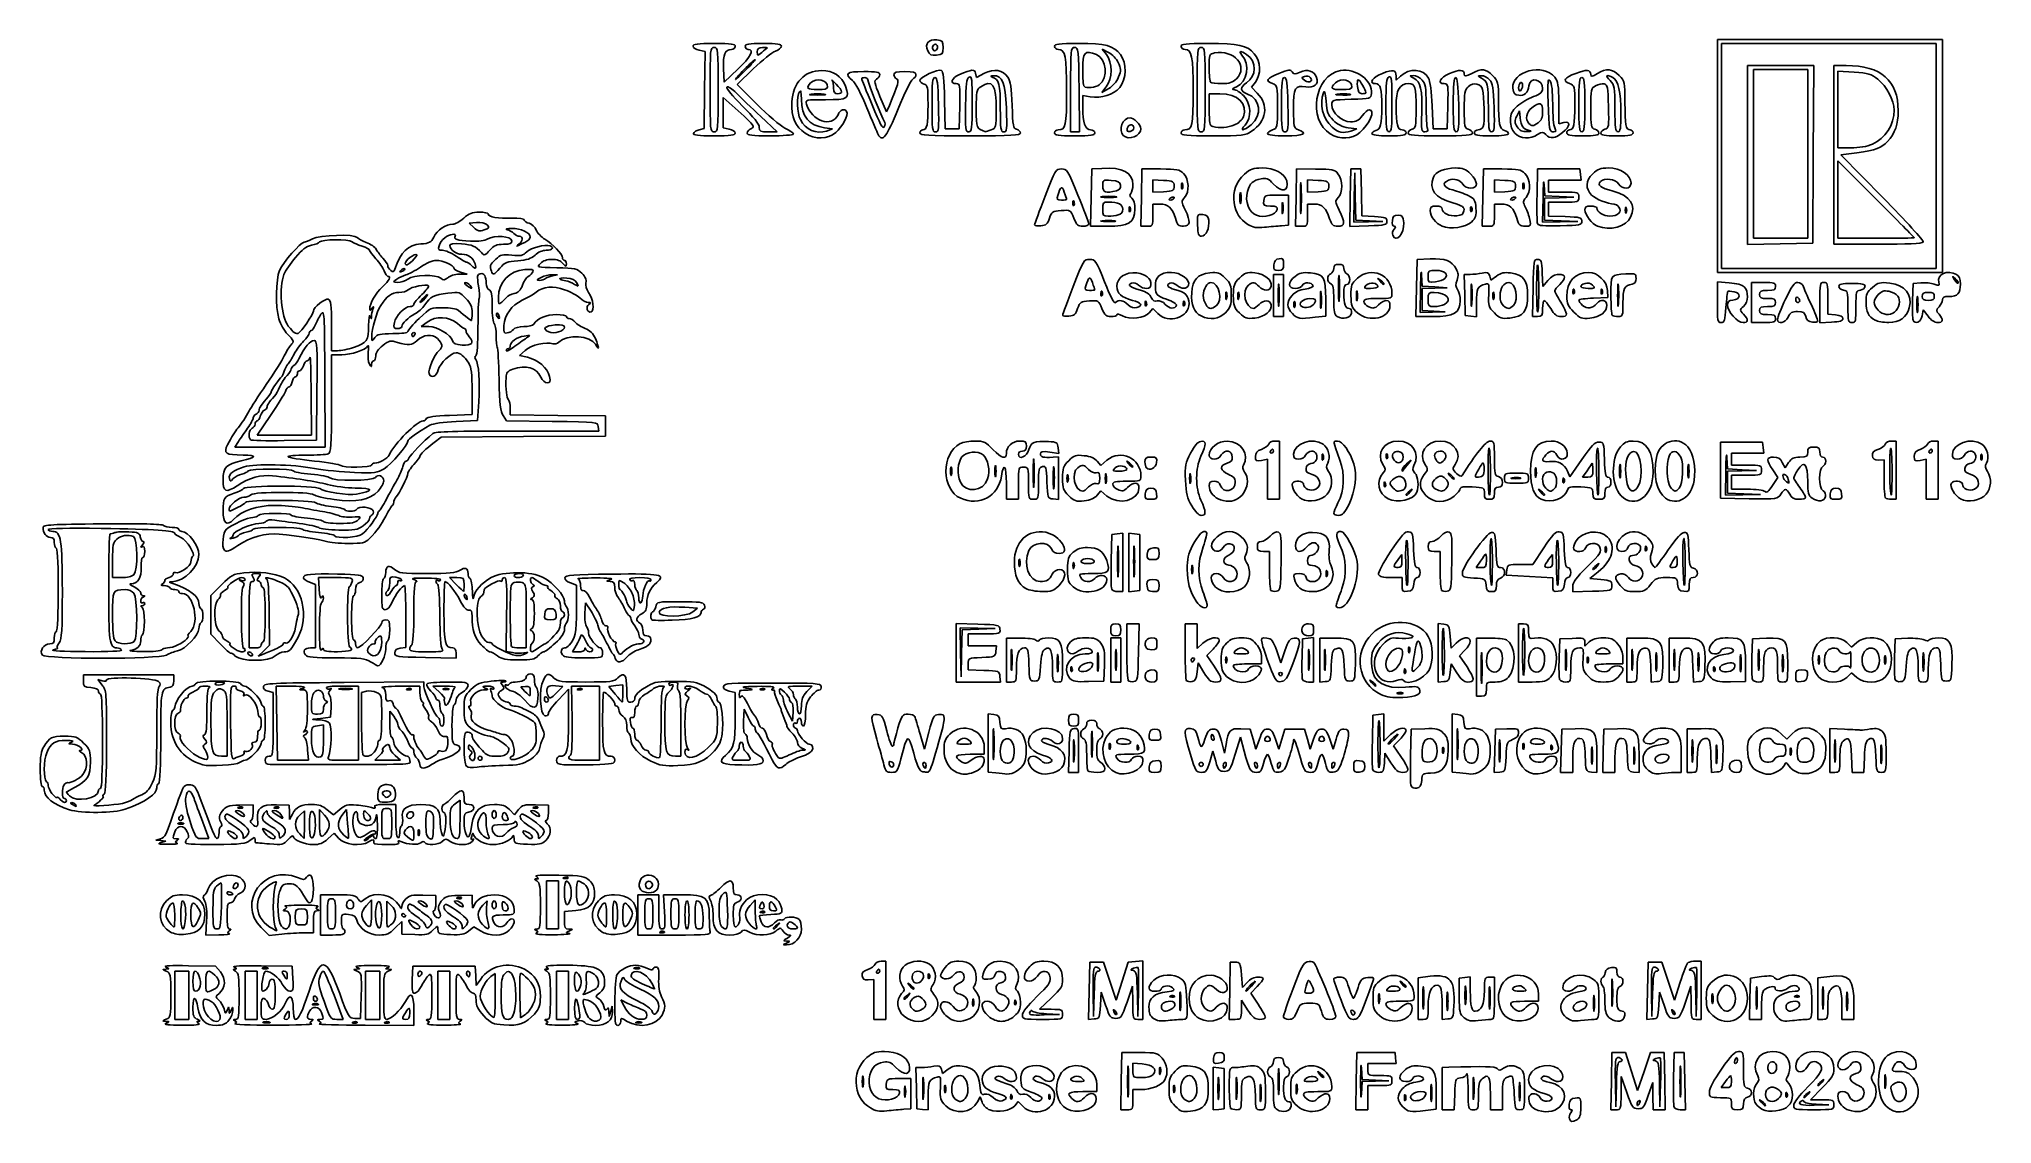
# Model space of a CAD drawing. Extents: x 0.53 to 3.78, y 0.49 to 2.29.
import ezdxf

# ---------------------------------------------------------------- set-up
doc = ezdxf.new("R2010")
doc.units = 0
doc.layers.get('0').update_dxf_attribs({"linetype": 'CONTINUOUS'})

msp = doc.modelspace()

# ---------------------------------------------------------------- linework, layer by layer
at = {"color": 7}
for p, q in [((1.640144, 2.266804), (1.630072, 2.268819)), ((1.743056, 2.272464), (1.743056, 2.272464)), ((2.025, 2.276667), (2.025, 2.276667)), ((2.309604, 2.265205), (2.298957, 2.27071)), ((2.298957, 2.27071), (2.306145, 2.261572)), ((3.32, 2.093333), (3.32, 2.286667)), ((3.32, 2.286667), (3.506667, 2.286667)), ((3.505, 2.28), (3.326667, 2.28)), ((3.326667, 2.28), (3.326667, 2.093333)), ((3.683333, 2.28), (3.505, 2.28)), ((3.506667, 2.286667), (3.693333, 2.286667)), ((3.683333, 2.093333), (3.683333, 2.28)), ((3.693333, 2.286667), (3.693333, 2.093333)), ((1.639239, 2.202717), (1.640144, 2.266804)), ((1.670674, 2.238268), (1.671666, 2.215936)), ((1.671666, 2.215936), (1.694166, 2.237167)), ((1.720059, 2.237982), (1.692995, 2.212126)), ((1.708333, 2.236667), (1.708333, 2.236667)), ((2.009534, 2.268025), (2.009534, 2.268025)), ((3.37, 2.094917), (3.37, 2.243333)), ((3.37, 2.243333), (3.425035, 2.243333)), ((3.425, 2.236667), (3.38, 2.236667)), ((3.38, 2.236667), (3.38, 2.096667)), ((3.47, 2.236667), (3.425, 2.236667)), ((3.425035, 2.243333), (3.480069, 2.243333)), ((3.47, 2.096667), (3.47, 2.236667)), ((3.480069, 2.243333), (3.479201, 2.095833)), ((3.513333, 2.095), (3.513333, 2.243333)), ((3.513333, 2.243333), (3.533524, 2.243333)), ((1.692995, 2.212126), (1.725664, 2.179307)), ((1.843333, 2.207667), (1.843333, 2.207667)), ((2.088897, 2.230524), (2.090659, 2.223784)), ((2.090659, 2.223784), (2.103566, 2.230512)), ((2.294292, 2.211399), (2.294292, 2.211399)), ((2.305833, 2.208003), (2.298333, 2.198441)), ((2.298333, 2.198441), (2.309913, 2.20519)), ((2.326272, 2.224495), (2.326272, 2.224495)), ((2.521818, 2.221515), (2.521818, 2.221515)), ((2.553311, 2.215728), (2.546622, 2.207225)), ((2.546622, 2.207225), (2.556399, 2.197447)), ((2.644224, 2.223776), (2.644224, 2.223776)), ((2.713333, 2.207667), (2.713333, 2.207667)), ((2.786667, 2.225889), (2.786667, 2.218838)), ((2.786667, 2.218838), (2.794167, 2.225839)), ((2.996667, 2.210393), (2.996667, 2.210393)), ((3.547028, 2.232433), (3.52, 2.234286)), ((3.52, 2.234286), (3.52, 2.170476)), ((1.638333, 2.138629), (1.639239, 2.202717)), ((1.661667, 2.203336), (1.661667, 2.203336)), ((1.695, 2.168224), (1.67, 2.190599)), ((1.67, 2.190599), (1.67, 2.165216)), ((1.8375, 2.195745), (1.8375, 2.195745)), ((1.866667, 2.199947), (1.866667, 2.199947)), ((1.930284, 2.192015), (1.941096, 2.166257)), ((1.941096, 2.166257), (1.945809, 2.177295)), ((2.02732, 2.178328), (2.02732, 2.178328)), ((2.037408, 2.185973), (2.038333, 2.138333)), ((2.061667, 2.138333), (2.062609, 2.175833)), ((2.083333, 2.180166), (2.083333, 2.180166)), ((2.14, 2.172993), (2.14, 2.172993)), ((2.246667, 2.203333), (2.246667, 2.133333)), ((2.261667, 2.133327), (2.260704, 2.20333)), ((2.260704, 2.20333), (2.260705, 2.20333)), ((2.279307, 2.191391), (2.266667, 2.193412)), ((2.266667, 2.193412), (2.266667, 2.17359)), ((2.47, 2.203333), (2.47, 2.203333)), ((2.494167, 2.196654), (2.476667, 2.196666)), ((2.476667, 2.196666), (2.476667, 2.170244)), ((2.60732, 2.178328), (2.60732, 2.178328)), ((2.709226, 2.195716), (2.709226, 2.195715)), ((2.736667, 2.198499), (2.736667, 2.198499)), ((2.78, 2.179895), (2.78, 2.179895)), ((2.846667, 2.176667), (2.848333, 2.138333)), ((2.871667, 2.138333), (2.872609, 2.175833)), ((2.890653, 2.178328), (2.890653, 2.178328)), ((2.949446, 2.172994), (2.949446, 2.172994)), ((3.056667, 2.181154), (3.056667, 2.14654)), ((3.1, 2.178333), (3.1, 2.178333)), ((1.67, 2.165216), (1.67, 2.139833)), ((1.67, 2.139833), (1.68, 2.137833)), ((1.759578, 2.133333), (1.732289, 2.158768)), ((1.732289, 2.158768), (1.732289, 2.158768)), ((1.851667, 2.138136), (1.838333, 2.140087)), ((1.838333, 2.140087), (1.838333, 2.140087)), ((1.937439, 2.151008), (1.937441, 2.151008)), ((2.351667, 2.140046), (2.351667, 2.140046)), ((2.518462, 2.144839), (2.518462, 2.144839)), ((2.546166, 2.14509), (2.546166, 2.14509)), ((2.721667, 2.138136), (2.707315, 2.14015)), ((2.707315, 2.14015), (2.707315, 2.14015)), ((2.991448, 2.168333), (2.986918, 2.159303)), ((2.992663, 2.15668), (2.991448, 2.168333)), ((3.022592, 2.148522), (3.022592, 2.148522)), ((3.050117, 2.139781), (3.050117, 2.139781)), ((3.056667, 2.14654), (3.065, 2.148631)), ((3.159981, 2.164167), (3.159981, 2.164167)), ((3.52, 2.170476), (3.52, 2.106667)), ((1.620803, 2.130741), (1.620803, 2.130741)), ((1.630247, 2.136723), (1.638333, 2.138629)), ((1.744789, 2.133333), (1.759578, 2.133333)), ((1.806326, 2.1309), (1.806326, 2.1309)), ((1.841667, 2.1347), (1.851667, 2.138136)), ((1.927257, 2.128966), (1.927257, 2.128966)), ((1.996666, 2.131667), (1.996667, 2.131667)), ((2.038333, 2.138333), (2.05, 2.138333)), ((2.05, 2.138333), (2.061667, 2.138333)), ((2.114783, 2.136584), (2.114783, 2.136584)), ((2.22, 2.131667), (2.22, 2.131667)), ((2.246667, 2.133333), (2.254167, 2.13333)), ((2.254167, 2.13333), (2.261667, 2.133327)), ((2.334, 2.127333), (2.334, 2.127333)), ((2.43, 2.131667), (2.43, 2.131667)), ((2.573333, 2.130083), (2.573333, 2.130083)), ((2.677662, 2.129865), (2.677662, 2.129865)), ((2.711667, 2.1347), (2.721667, 2.138136)), ((2.746666, 2.130312), (2.746667, 2.130312)), ((2.838689, 2.138606), (2.83869, 2.138606)), ((2.848333, 2.138333), (2.86, 2.138333)), ((2.86, 2.138333), (2.871667, 2.138333)), ((2.983914, 2.131048), (2.983914, 2.131048)), ((3.007742, 2.135654), (3.007742, 2.135654)), ((3.07, 2.131667), (3.07, 2.131667)), ((3.52, 2.106667), (3.54139, 2.106667)), ((3.577609, 2.113023), (3.577609, 2.113023)), ((3.32, 1.9), (3.32, 2.093333)), ((3.32, 2.093333), (3.32, 2.093333)), ((3.326667, 2.093333), (3.326667, 1.906667)), ((3.37, 1.946502), (3.37, 2.094917)), ((3.37, 2.094917), (3.37, 2.094917)), ((3.38, 2.096667), (3.38, 1.956667)), ((3.47, 1.956667), (3.47, 2.096667)), ((3.47, 2.096667), (3.47, 2.096667)), ((3.479201, 2.095833), (3.478334, 1.948333)), ((3.513333, 1.946667), (3.513333, 2.095)), ((3.513333, 2.095), (3.513333, 2.095)), ((3.583333, 2.021667), (3.52, 2.084934)), ((3.52, 2.084934), (3.52, 2.0208)), ((3.551667, 2.098636), (3.525, 2.094922)), ((3.525, 2.094922), (3.594495, 2.024341)), ((3.683333, 1.906667), (3.683333, 2.093333)), ((3.683333, 2.093333), (3.683333, 2.093333)), ((3.693333, 2.093333), (3.693333, 1.9)), ((2.280742, 2.024167), (2.281666, 2.071667)), ((2.281666, 2.071667), (2.298324, 2.072716)), ((2.364075, 2.024167), (2.365, 2.071667)), ((2.365, 2.071667), (2.395748, 2.071667)), ((2.400833, 2.052674), (2.383333, 2.053682)), ((2.383333, 2.053682), (2.383333, 2.043333)), ((2.383333, 2.043333), (2.383333, 2.032985)), ((2.418333, 2.043333), (2.418333, 2.043333)), ((2.432208, 2.0475), (2.432208, 2.0475)), ((2.620742, 2.024167), (2.621666, 2.071667)), ((2.621666, 2.071667), (2.652841, 2.071608)), ((2.629135, 2.044167), (2.629135, 2.044167)), ((2.6575, 2.052674), (2.64, 2.053682)), ((2.64, 2.053682), (2.64, 2.043333)), ((2.64, 2.043333), (2.64, 2.032985)), ((2.675, 2.043333), (2.675, 2.043333)), ((2.710741, 2.02404), (2.711667, 2.071667)), ((2.711667, 2.071667), (2.72, 2.071667)), ((2.7181, 2.065), (2.717383, 2.024167)), ((2.719154, 2.025983), (2.7181, 2.065)), ((2.72, 2.071667), (2.728333, 2.071667)), ((2.728333, 2.071667), (2.729271, 2.032656)), ((2.930742, 2.024167), (2.931666, 2.071667)), ((2.931666, 2.071667), (2.962415, 2.071667)), ((2.9675, 2.052674), (2.95, 2.053682)), ((2.95, 2.053682), (2.95, 2.043333)), ((2.95, 2.043333), (2.95, 2.032985)), ((2.985, 2.043333), (2.985, 2.043333)), ((2.998874, 2.0475), (2.998874, 2.0475)), ((3.020729, 2.02851), (3.021667, 2.071667)), ((3.021667, 2.071667), (3.056667, 2.071667)), ((3.033657, 2.026952), (3.032459, 2.045976)), ((3.066887, 2.053333), (3.039999, 2.053333)), ((3.039999, 2.053333), (3.039999, 2.043333)), ((3.039999, 2.043333), (3.039999, 2.033333)), ((3.056667, 2.071667), (3.091667, 2.071667)), ((3.093775, 2.053333), (3.066887, 2.053333)), ((3.091667, 2.071667), (3.092721, 2.0625)), ((3.092721, 2.0625), (3.093775, 2.053333)), ((2.24, 2.021169), (2.24, 2.021169)), ((2.252277, 2.017292), (2.252277, 2.017292)), ((2.279817, 1.976667), (2.280741, 2.024167)), ((2.280741, 2.024167), (2.280742, 2.024167)), ((2.320833, 2.025745), (2.320833, 2.025745)), ((2.322675, 2.03548), (2.322675, 2.03548)), ((2.36315, 1.976667), (2.364075, 2.024167)), ((2.364075, 2.024167), (2.364075, 2.024167)), ((2.383333, 2.032985), (2.400833, 2.033993)), ((2.394762, 2.013333), (2.383333, 2.013333)), ((2.383333, 2.013333), (2.383333, 1.995)), ((2.41831, 2.023295), (2.41831, 2.023295)), ((2.529019, 2.030833), (2.529019, 2.030833)), ((2.588333, 2.028333), (2.608333, 2.028333)), ((2.599019, 2.014167), (2.599019, 2.014167)), ((2.608333, 2.028333), (2.608333, 2.003333)), ((2.619816, 1.976666), (2.620741, 2.024166)), ((2.620741, 2.024166), (2.620742, 2.024167)), ((2.651149, 2.013333), (2.639999, 2.013333)), ((2.639999, 2.013333), (2.639999, 1.994999)), ((2.64, 2.032985), (2.6575, 2.033993)), ((2.709815, 1.976414), (2.710741, 2.02404)), ((2.710741, 2.02404), (2.710741, 2.02404)), ((2.717383, 2.024167), (2.716667, 1.983333)), ((2.720209, 1.986967), (2.719154, 2.025983)), ((2.729271, 2.032656), (2.730209, 1.993646)), ((2.929817, 1.976667), (2.930741, 2.024167)), ((2.930741, 2.024167), (2.930742, 2.024167)), ((2.95, 2.032985), (2.9675, 2.033993)), ((2.961428, 2.013333), (2.95, 2.013333)), ((2.95, 2.013333), (2.95, 1.995)), ((2.984976, 2.023295), (2.984976, 2.023295)), ((3.03063, 2.024167), (3.03, 1.983333)), ((3.033333, 2.023333), (3.0575, 2.023996)), ((3.033333, 2.005135), (3.033333, 2.023333)), ((3.057662, 2.025805), (3.033657, 2.026952)), ((3.039999, 2.033333), (3.064999, 2.033333)), ((3.064999, 2.016667), (3.039999, 2.016667)), ((3.039999, 2.016667), (3.039999, 2.005135)), ((3.0575, 2.023996), (3.081667, 2.024658)), ((3.081667, 2.024658), (3.057662, 2.025805)), ((3.52, 2.0208), (3.52, 1.956667)), ((1.260909, 1.982703), (1.248415, 1.981667)), ((1.248415, 1.981667), (1.256196, 1.974452)), ((1.278303, 1.97884), (1.278303, 1.97884)), ((2.186793, 1.978955), (2.186793, 1.978955)), ((2.319226, 1.985716), (2.319226, 1.985715)), ((2.325833, 1.995434), (2.325833, 1.995434)), ((2.345611, 2.007292), (2.34561, 2.007292)), ((2.457357, 1.978545), (2.457357, 1.978545)), ((2.541014, 1.9797), (2.541014, 1.9797)), ((2.608333, 1.978333), (2.596667, 1.977452)), ((2.608333, 2.003333), (2.608333, 1.978333)), ((2.740741, 1.977374), (2.709815, 1.976414)), ((2.716667, 1.983333), (2.740833, 1.983986)), ((2.742604, 1.985803), (2.720209, 1.986967)), ((2.730209, 1.993646), (2.750938, 1.992656)), ((2.740833, 1.983986), (2.765, 1.984639)), ((2.742605, 1.985803), (2.742604, 1.985803)), ((2.765, 1.984639), (2.742605, 1.985803)), ((2.912277, 2.007292), (2.912277, 2.007292)), ((3.0215, 1.980896), (3.021501, 1.980896)), ((3.03, 1.983333), (3.059167, 1.984012)), ((3.033333, 1.986936), (3.033333, 2.005135)), ((3.060833, 1.985813), (3.033333, 1.986936)), ((3.039999, 2.005135), (3.039999, 1.993603)), ((3.039999, 1.993603), (3.067499, 1.992635)), ((3.059167, 1.984012), (3.088334, 1.98469)), ((3.060834, 1.985813), (3.060833, 1.985813)), ((3.088334, 1.98469), (3.060834, 1.985813)), ((3.168874, 2.0075), (3.168874, 2.0075)), ((1.340834, 1.949809), (1.340833, 1.949809)), ((2.307792, 1.976667), (2.279817, 1.976667)), ((2.373242, 1.976667), (2.36315, 1.976667)), ((2.629908, 1.976666), (2.619816, 1.976666)), ((2.781189, 1.961709), (2.781189, 1.961709)), ((2.863333, 1.976845), (2.863333, 1.976845)), ((2.939908, 1.976667), (2.929817, 1.976667)), ((3.121294, 1.9766), (3.121294, 1.9766)), ((3.424167, 1.947417), (3.37, 1.946502)), ((3.38, 1.956667), (3.425, 1.956667)), ((3.478334, 1.948333), (3.424167, 1.947417)), ((3.425, 1.956667), (3.47, 1.956667)), ((3.58647, 1.946667), (3.513333, 1.946667)), ((3.52, 1.956667), (3.583333, 1.956667)), ((3.646667, 1.957533), (3.646667, 1.957533)), ((1.161863, 1.929248), (1.161863, 1.929248)), ((1.258221, 1.914167), (1.258221, 1.914167)), ((2.583945, 1.9125), (2.583945, 1.9125)), ((2.820742, 1.874167), (2.821666, 1.921667)), ((2.821666, 1.921667), (2.843333, 1.922525)), ((1.141755, 1.906023), (1.141755, 1.906023)), ((1.146509, 1.888932), (1.146509, 1.888932)), ((1.231929, 1.896967), (1.245, 1.897268)), ((1.245, 1.897268), (1.234167, 1.900396)), ((1.299551, 1.907251), (1.299551, 1.907251)), ((1.375167, 1.889718), (1.375167, 1.889718)), ((1.395, 1.895759), (1.386214, 1.896213)), ((1.386667, 1.894264), (1.395, 1.895759)), ((1.426858, 1.882976), (1.426858, 1.882976)), ((2.583333, 1.861667), (2.583333, 1.896667)), ((2.583333, 1.896667), (2.591667, 1.896667)), ((2.591667, 1.896667), (2.6, 1.896667)), ((2.6, 1.896667), (2.6, 1.861667)), ((2.692457, 1.890833), (2.692457, 1.890833)), ((2.766666, 1.881259), (2.766666, 1.881259)), ((2.830323, 1.876976), (2.829125, 1.895988)), ((2.867655, 1.889655), (2.867655, 1.889655)), ((2.900716, 1.8625), (2.899766, 1.896667)), ((2.899766, 1.896667), (2.909466, 1.896667)), ((2.942207, 1.893946), (2.944028, 1.886981)), ((2.944028, 1.886981), (2.953465, 1.893958)), ((3.029321, 1.899094), (3.030308, 1.876521)), ((3.030308, 1.876521), (3.038784, 1.886594)), ((3.506667, 1.9), (3.32, 1.9)), ((3.32, 1.8504), (3.32, 1.884134)), ((3.32, 1.884134), (3.339588, 1.882718)), ((3.326667, 1.906667), (3.505, 1.906667)), ((3.376667, 1.85), (3.376667, 1.883333)), ((3.376667, 1.883333), (3.396667, 1.883333)), ((3.505, 1.906667), (3.683333, 1.906667)), ((3.693333, 1.9), (3.506667, 1.9)), ((3.644023, 1.853612), (3.644999, 1.881667)), ((3.644999, 1.881667), (3.657805, 1.882719)), ((3.715262, 1.889246), (3.715262, 1.889246)), ((1.175, 1.856667), (1.175, 1.856667)), ((1.25, 1.878333), (1.25, 1.878333)), ((1.310853, 1.858906), (1.310853, 1.858906)), ((2.286667, 1.871169), (2.286667, 1.871169)), ((2.298944, 1.867292), (2.298944, 1.867292)), ((2.372277, 1.850625), (2.372277, 1.850625)), ((2.435611, 1.850625), (2.43561, 1.850625)), ((2.505643, 1.86577), (2.505643, 1.86577)), ((2.525643, 1.86577), (2.525643, 1.86577)), ((2.583333, 1.826667), (2.583333, 1.861667)), ((2.583333, 1.861667), (2.583333, 1.861667)), ((2.592432, 1.877601), (2.592436, 1.877601)), ((2.6, 1.861667), (2.6, 1.826667)), ((2.618874, 1.850833), (2.618874, 1.850833)), ((2.650782, 1.847949), (2.650782, 1.847949)), ((2.662428, 1.865759), (2.662433, 1.865759)), ((2.67, 1.856494), (2.67, 1.827595)), ((2.722357, 1.867461), (2.722357, 1.867461)), ((2.756666, 1.876442), (2.756666, 1.876442)), ((2.819817, 1.826667), (2.820741, 1.874167)), ((2.820741, 1.874167), (2.820742, 1.874167)), ((2.827297, 1.874167), (2.826667, 1.833333)), ((2.83, 1.873333), (2.850833, 1.873976)), ((2.83, 1.855166), (2.83, 1.873333)), ((2.83, 1.836999), (2.83, 1.855166)), ((2.850995, 1.875797), (2.830323, 1.876976)), ((2.850833, 1.873976), (2.871667, 1.874618)), ((2.871667, 1.874618), (2.850995, 1.875797)), ((2.901666, 1.828333), (2.900716, 1.8625)), ((2.912432, 1.877601), (2.912435, 1.877601)), ((2.92, 1.84937), (2.92, 1.826224)), ((2.948976, 1.86577), (2.948976, 1.86577)), ((3.01315, 1.826667), (3.014074, 1.874167)), ((3.014074, 1.874167), (3.014075, 1.874167)), ((3.023593, 1.873567), (3.023593, 1.873567)), ((3.082276, 1.870625), (3.082276, 1.870625)), ((3.112752, 1.878676), (3.112752, 1.878676)), ((3.138333, 1.858333), (3.114167, 1.857354)), ((3.128943, 1.870625), (3.128943, 1.870625)), ((3.137756, 1.869956), (3.138333, 1.858333)), ((3.155765, 1.877601), (3.155769, 1.877601)), ((3.32, 1.850401), (3.32, 1.8504)), ((3.376667, 1.816666), (3.376667, 1.85)), ((3.376667, 1.85), (3.376667, 1.85)), ((3.456667, 1.853136), (3.456667, 1.853136)), ((3.49, 1.816334), (3.49, 1.849833)), ((3.49, 1.849833), (3.49, 1.849833)), ((3.503333, 1.856868), (3.503333, 1.830402)), ((3.652411, 1.8575), (3.652411, 1.8575)), ((3.68, 1.86), (3.68, 1.86)), ((1.17863, 1.817495), (1.169101, 1.81)), ((1.297817, 1.828477), (1.297817, 1.828477)), ((2.3325, 1.827967), (2.3325, 1.827967)), ((2.382867, 1.840163), (2.377135, 1.833084)), ((2.391282, 1.831748), (2.382867, 1.840163)), ((2.463399, 1.827615), (2.463399, 1.827615)), ((2.48803, 1.844366), (2.48803, 1.844366)), ((2.526826, 1.832661), (2.526826, 1.832661)), ((2.591667, 1.826667), (2.583333, 1.826667)), ((2.6, 1.826667), (2.591667, 1.826667)), ((2.614849, 1.831515), (2.614848, 1.831515)), ((2.67, 1.827595), (2.6525, 1.825493)), ((2.689167, 1.826854), (2.689167, 1.826854)), ((2.722737, 1.832895), (2.722737, 1.832895)), ((2.847792, 1.826667), (2.819817, 1.826667)), ((2.826667, 1.833333), (2.8475, 1.833963)), ((2.849167, 1.835797), (2.83, 1.836999)), ((2.8475, 1.833963), (2.868334, 1.834594)), ((2.868334, 1.834594), (2.849167, 1.835797)), ((2.849167, 1.835797), (2.849167, 1.835797)), ((2.866886, 1.846784), (2.866886, 1.846784)), ((2.910833, 1.827279), (2.901666, 1.828333)), ((2.92, 1.826224), (2.910833, 1.827279)), ((2.949864, 1.832956), (2.949865, 1.832956)), ((2.981428, 1.845238), (2.981428, 1.845238)), ((3.021575, 1.826667), (3.01315, 1.826667)), ((3.081757, 1.834243), (3.081756, 1.834243)), ((3.145555, 1.828889), (3.145555, 1.828889)), ((3.396667, 1.816666), (3.376667, 1.816666)), ((3.42, 1.822138), (3.42, 1.822138)), ((3.509167, 1.817333), (3.49, 1.816334)), ((3.503333, 1.830402), (3.515833, 1.829368)), ((3.536667, 1.843101), (3.536667, 1.843101)), ((3.581667, 1.820692), (3.581667, 1.820692)), ((3.61418, 1.834167), (3.61418, 1.834167)), ((3.644846, 1.820866), (3.644846, 1.820866)), ((3.661667, 1.837571), (3.659974, 1.827993)), ((3.669665, 1.827119), (3.661667, 1.837571)), ((1.02, 1.811771), (1.02, 1.77)), ((1.12181, 1.798333), (1.12181, 1.798333)), ((1.158333, 1.796667), (1.158333, 1.796667)), ((1.169101, 1.81), (1.181289, 1.81)), ((1.248625, 1.79301), (1.248625, 1.79301)), ((1.34535, 1.792347), (1.34535, 1.792347)), ((1.406667, 1.809247), (1.406667, 1.809247)), ((1.02, 1.77), (1.030207, 1.77)), ((1.036996, 1.763333), (1.02, 1.763333)), ((1.02, 1.763333), (1.02, 1.682023)), ((1.056751, 1.775343), (1.056751, 1.775343)), ((1.341385, 1.77053), (1.331986, 1.761814)), ((1.331986, 1.761814), (1.34516, 1.759082)), ((1.009479, 1.61), (1.00893, 1.724681)), ((1.00893, 1.724681), (1.00893, 1.724681)), ((0.986667, 1.63), (0.98628, 1.6975)), ((0.98628, 1.6975), (0.98628, 1.6975)), ((0.995892, 1.704167), (0.995, 1.621667)), ((1.253333, 1.66419), (1.253333, 1.702212)), ((0.918604, 1.662436), (0.896457, 1.63)), ((1.216019, 1.662652), (1.253333, 1.66419)), ((1.262381, 1.654151), (1.227023, 1.652525)), ((1.26441, 1.685041), (1.262381, 1.654151)), ((1.310686, 1.653457), (1.304954, 1.662204)), ((1.386176, 1.652561), (1.310686, 1.653457)), ((1.316667, 1.674394), (1.316667, 1.663454)), ((1.316667, 1.663454), (1.395833, 1.662561)), ((1.395833, 1.662561), (1.475, 1.661667)), ((1.475, 1.661667), (1.475, 1.645001)), ((0.885635, 1.622142), (0.885635, 1.622143)), ((0.896457, 1.63), (0.941562, 1.63)), ((0.995, 1.621667), (0.941468, 1.620753)), ((0.941562, 1.63), (0.986667, 1.63)), ((1.202197, 1.626592), (1.190383, 1.617581)), ((1.338598, 1.627463), (1.202197, 1.626592)), ((1.328424, 1.636666), (1.463797, 1.636666)), ((1.475, 1.628334), (1.338598, 1.627463)), ((1.463797, 1.636666), (1.462731, 1.644166)), ((1.475, 1.645001), (1.475, 1.628334)), ((0.865685, 1.619167), (0.859846, 1.61)), ((0.859846, 1.61), (0.934663, 1.61)), ((0.934663, 1.61), (1.009479, 1.61)), ((2.227191, 1.599165), (2.211929, 1.601453)), ((2.2175, 1.593231), (2.226667, 1.593836)), ((2.226095, 1.608749), (2.227191, 1.599165)), ((2.226667, 1.593836), (2.226667, 1.558363)), ((2.573333, 1.589833), (2.563333, 1.587833)), ((2.573333, 1.556583), (2.573333, 1.589833)), ((2.583333, 1.603333), (2.583333, 1.603333)), ((2.585357, 1.62), (2.593333, 1.62)), ((2.593333, 1.62), (2.593333, 1.571667)), ((2.665541, 1.5975), (2.665541, 1.5975)), ((2.772277, 1.597291), (2.772277, 1.597291)), ((2.798333, 1.593379), (2.798333, 1.593379)), ((2.811667, 1.588333), (2.804167, 1.581983)), ((2.805035, 1.58), (2.811667, 1.588333)), ((2.866631, 1.588291), (2.866631, 1.588291)), ((3.075175, 1.56053), (3.095171, 1.589432)), ((3.325, 1.571667), (3.325, 1.618333)), ((3.325, 1.618333), (3.36, 1.618333)), ((3.336991, 1.573619), (3.335792, 1.592643)), ((3.370221, 1.6), (3.343333, 1.6)), ((3.343333, 1.6), (3.343333, 1.59)), ((3.343333, 1.59), (3.343333, 1.58)), ((3.36, 1.618333), (3.395, 1.618333)), ((3.397109, 1.6), (3.370221, 1.6)), ((3.395, 1.618333), (3.396054, 1.609167)), ((3.396054, 1.609167), (3.397109, 1.6)), ((3.596667, 1.588596), (3.5875, 1.588465)), ((3.596667, 1.558187), (3.596667, 1.588596)), ((3.60869, 1.62), (3.616667, 1.62)), ((3.616667, 1.62), (3.616667, 1.571667)), ((3.666667, 1.589833), (3.656667, 1.587833)), ((3.666667, 1.556583), (3.666667, 1.589833)), ((3.676667, 1.603333), (3.676667, 1.603333)), ((3.67869, 1.62), (3.686667, 1.62)), ((3.686667, 1.62), (3.686667, 1.571667)), ((3.758874, 1.5975), (3.758874, 1.5975)), ((1.086667, 1.58), (1.086667, 1.58)), ((2.048964, 1.575833), (2.048964, 1.575833)), ((2.108981, 1.557421), (2.108981, 1.557421)), ((2.122352, 1.5775), (2.122352, 1.5775)), ((2.185797, 1.585833), (2.185797, 1.585833)), ((2.219099, 1.574267), (2.219102, 1.574267)), ((2.226667, 1.558363), (2.226667, 1.522891)), ((2.24231, 1.562437), (2.24231, 1.562437)), ((2.290667, 1.586671), (2.296596, 1.579348)), ((2.296596, 1.579348), (2.306887, 1.588007)), ((2.30569, 1.564128), (2.305691, 1.564128)), ((2.34, 1.573109), (2.34, 1.573109)), ((2.35, 1.577925), (2.35, 1.577925)), ((2.372363, 1.575415), (2.372363, 1.575415)), ((2.44569, 1.564128), (2.445691, 1.564128)), ((2.573333, 1.523333), (2.573333, 1.556583)), ((2.573333, 1.556583), (2.573333, 1.556583)), ((2.593333, 1.571667), (2.593333, 1.523333)), ((2.805035, 1.58), (2.805035, 1.58)), ((2.883333, 1.557925), (2.883333, 1.557925)), ((2.93202, 1.564718), (2.93202, 1.564718)), ((2.943333, 1.570666), (2.943333, 1.570666)), ((2.966667, 1.558333), (2.966667, 1.558333)), ((2.992539, 1.558956), (2.992539, 1.558957)), ((3.019024, 1.574128), (3.019024, 1.574128)), ((3.06561, 1.557291), (3.06561, 1.557291)), ((3.071192, 1.570003), (3.075175, 1.56053)), ((3.103694, 1.570833), (3.096213, 1.56)), ((3.096213, 1.56), (3.104774, 1.56)), ((3.113334, 1.572222), (3.113333, 1.572222)), ((3.123333, 1.570666), (3.123333, 1.570666)), ((3.159054, 1.579167), (3.159054, 1.579167)), ((3.272387, 1.579167), (3.272387, 1.579167)), ((3.325, 1.525), (3.325, 1.571667)), ((3.333964, 1.570833), (3.333334, 1.53)), ((3.336667, 1.57), (3.360833, 1.570662)), ((3.336667, 1.551801), (3.336667, 1.57)), ((3.360995, 1.572472), (3.336991, 1.573619)), ((3.343333, 1.58), (3.368333, 1.58)), ((3.368333, 1.563333), (3.343333, 1.563333)), ((3.343333, 1.563333), (3.343333, 1.551667)), ((3.360833, 1.570662), (3.385, 1.571324)), ((3.385, 1.571324), (3.360995, 1.572472)), ((3.411656, 1.546053), (3.420567, 1.559519)), ((3.420567, 1.559519), (3.41195, 1.5722)), ((3.427781, 1.584437), (3.432442, 1.575542)), ((3.432442, 1.575542), (3.438271, 1.584437)), ((3.437693, 1.556436), (3.437693, 1.556436)), ((3.609949, 1.570833), (3.609949, 1.570833)), ((3.616667, 1.571667), (3.616667, 1.523334)), ((3.666667, 1.523333), (3.666667, 1.556583)), ((3.666667, 1.556583), (3.666667, 1.556583)), ((3.686667, 1.571667), (3.686667, 1.523333)), ((2.064233, 1.524942), (2.064232, 1.524942)), ((2.140001, 1.523333), (2.140001, 1.55)), ((2.150001, 1.523333), (2.140001, 1.523333)), ((2.160001, 1.523333), (2.150001, 1.523333)), ((2.160001, 1.55), (2.160001, 1.523333)), ((2.226667, 1.522891), (2.2175, 1.523945)), ((2.243492, 1.529328), (2.243492, 1.529328)), ((2.276357, 1.543769), (2.276357, 1.543769)), ((2.296596, 1.537319), (2.290667, 1.529996)), ((2.306887, 1.528659), (2.296596, 1.537319)), ((2.370612, 1.5325), (2.370612, 1.5325)), ((2.491667, 1.523844), (2.491667, 1.523849)), ((2.583333, 1.523333), (2.573333, 1.523333)), ((2.593333, 1.523333), (2.583333, 1.523333)), ((2.63, 1.524133), (2.63, 1.524134)), ((2.768944, 1.550625), (2.768944, 1.550625)), ((2.773399, 1.524281), (2.773399, 1.524281)), ((2.79806, 1.53869), (2.798061, 1.53869)), ((2.810425, 1.535833), (2.810425, 1.535833)), ((2.83641, 1.529743), (2.83641, 1.529743)), ((2.869333, 1.540667), (2.869333, 1.540666)), ((3.027674, 1.523373), (3.027674, 1.523372)), ((3.033333, 1.531258), (3.033333, 1.531258)), ((3.049333, 1.540666), (3.049333, 1.540666)), ((3.160234, 1.529253), (3.160234, 1.529253)), ((3.188144, 1.544075), (3.188144, 1.544075)), ((3.233723, 1.525436), (3.233723, 1.525436)), ((3.256563, 1.541542), (3.256563, 1.541542)), ((3.372531, 1.524332), (3.325, 1.525)), ((3.333334, 1.53), (3.3625, 1.530679)), ((3.336667, 1.533603), (3.336667, 1.551801)), ((3.364167, 1.53248), (3.336667, 1.533603)), ((3.343333, 1.551667), (3.343333, 1.54)), ((3.343333, 1.54), (3.369333, 1.54)), ((3.3625, 1.530679), (3.391667, 1.531358)), ((3.391667, 1.531358), (3.364167, 1.532481)), ((3.364167, 1.532481), (3.364167, 1.53248)), ((3.477499, 1.52509), (3.4775, 1.52509)), ((3.507279, 1.5325), (3.507279, 1.5325)), ((3.598889, 1.525556), (3.598889, 1.525556)), ((3.616667, 1.523334), (3.608889, 1.523334)), ((3.676667, 1.523333), (3.666667, 1.523333)), ((3.686667, 1.523333), (3.676667, 1.523333)), ((3.723333, 1.524134), (3.723333, 1.524134)), ((2.447641, 1.5125), (2.44764, 1.5125)), ((2.683333, 1.500133), (2.683333, 1.500133)), ((0.866075, 1.463663), (0.866076, 1.463668)), ((2.314062, 1.421843), (2.315, 1.465)), ((2.315, 1.465), (2.324166, 1.466054)), ((2.324166, 1.466054), (2.333333, 1.467109)), ((2.333333, 1.467109), (2.333333, 1.418554)), ((2.343333, 1.418333), (2.343333, 1.467109)), ((2.343333, 1.467109), (2.3525, 1.466055)), ((2.3525, 1.466055), (2.361667, 1.465001)), ((2.361667, 1.465001), (2.361667, 1.418334)), ((0.842222, 1.43889), (0.842222, 1.438889)), ((2.325801, 1.440833), (2.325801, 1.440833)), ((2.352468, 1.440833), (2.352468, 1.440833)), ((2.373945, 1.4325), (2.373945, 1.4325)), ((2.576667, 1.436667), (2.566667, 1.436667)), ((2.576667, 1.405556), (2.576667, 1.436667)), ((2.796515, 1.431667), (2.789996, 1.423333)), ((2.796592, 1.420833), (2.796515, 1.431667)), ((2.86, 1.436667), (2.85, 1.436667)), ((2.86, 1.405556), (2.86, 1.436667)), ((3.013464, 1.415253), (3.031928, 1.442833)), ((3.046515, 1.431667), (3.039996, 1.423333)), ((3.046592, 1.420833), (3.046515, 1.431667)), ((3.135541, 1.444167), (3.135541, 1.444167)), ((3.202277, 1.443958), (3.202277, 1.443958)), ((0.656667, 1.422109), (0.656667, 1.393333)), ((0.691905, 1.398095), (0.691905, 1.398095)), ((1.338333, 1.396667), (1.338333, 1.396667)), ((2.16231, 1.422437), (2.16231, 1.422437)), ((2.252208, 1.4175), (2.252208, 1.4175)), ((2.285833, 1.420833), (2.285833, 1.420833)), ((2.333333, 1.418554), (2.333333, 1.369999)), ((2.343333, 1.369558), (2.343333, 1.418334)), ((2.343333, 1.418334), (2.343333, 1.418333)), ((2.361667, 1.418334), (2.361667, 1.371667)), ((2.448964, 1.4125), (2.448964, 1.4125)), ((2.672208, 1.404167), (2.672208, 1.404167)), ((2.796589, 1.420833), (2.796592, 1.420833)), ((2.806666, 1.41853), (2.806667, 1.41853)), ((2.927027, 1.420833), (2.919547, 1.41)), ((2.919547, 1.41), (2.928107, 1.41)), ((2.936667, 1.422222), (2.936667, 1.422222)), ((2.946615, 1.420833), (2.946616, 1.420833)), ((2.969636, 1.397489), (2.970652, 1.406244)), ((3.008152, 1.395082), (2.969636, 1.397489)), ((2.992565, 1.415127), (3.013464, 1.415253)), ((3.046667, 1.392676), (3.008152, 1.395082)), ((3.046589, 1.420833), (3.046592, 1.420833)), ((3.056666, 1.41853), (3.056667, 1.41853)), ((3.122314, 1.402908), (3.108333, 1.391667)), ((3.120425, 1.4125), (3.120425, 1.4125)), ((3.253282, 1.420833), (3.253282, 1.420833)), ((3.266666, 1.420667), (3.266667, 1.420667)), ((0.656667, 1.393333), (0.671905, 1.393333)), ((0.82, 1.363476), (0.8375, 1.381207)), ((0.82, 1.331498), (0.82, 1.363476)), ((0.993333, 1.381872), (0.983333, 1.385646)), ((0.993333, 1.329269), (0.993333, 1.381872)), ((1.027193, 1.393338), (0.998338, 1.393341)), ((0.998338, 1.393341), (0.999508, 1.374518)), ((1.12, 1.371666), (1.12, 1.371667)), ((1.227829, 1.393333), (1.215658, 1.393333)), ((1.215658, 1.393333), (1.226996, 1.382041)), ((1.24, 1.381667), (1.24, 1.381667)), ((1.244484, 1.36181), (1.244484, 1.36181)), ((1.426671, 1.380579), (1.416575, 1.38439)), ((1.426671, 1.340244), (1.426671, 1.380579)), ((1.518609, 1.368233), (1.518609, 1.368233)), ((1.536672, 1.363149), (1.536672, 1.363149)), ((2.172542, 1.375218), (2.172542, 1.375218)), ((2.251019, 1.378045), (2.251019, 1.378045)), ((2.314791, 1.374342), (2.314791, 1.374343)), ((2.333333, 1.369999), (2.324895, 1.369999)), ((2.3525, 1.370613), (2.343333, 1.369558)), ((2.361667, 1.371667), (2.3525, 1.370613)), ((2.375556, 1.372222), (2.375556, 1.372222)), ((2.487242, 1.377715), (2.487248, 1.377715)), ((2.579029, 1.372082), (2.579029, 1.372082)), ((2.627178, 1.375834), (2.627178, 1.375833)), ((2.796667, 1.393333), (2.778229, 1.393333)), ((2.796667, 1.381445), (2.796667, 1.393333)), ((2.796667, 1.381445), (2.796667, 1.381445)), ((2.862363, 1.372082), (2.862363, 1.372082)), ((2.936044, 1.380833), (2.936044, 1.380833)), ((3.046667, 1.381116), (3.046667, 1.392676)), ((3.046667, 1.381116), (3.046667, 1.381116)), ((3.08, 1.369758), (3.08, 1.378738)), ((3.08, 1.378738), (3.08, 1.378738)), ((3.1125, 1.370713), (3.08, 1.369758)), ((3.108333, 1.391667), (3.126667, 1.39)), ((3.158492, 1.380419), (3.158492, 1.38042)), ((0.82, 1.299519), (0.82, 1.331498)), ((0.883333, 1.331667), (0.883333, 1.276667)), ((0.9165, 1.335398), (0.916915, 1.281158)), ((0.993333, 1.276667), (0.993333, 1.329269)), ((1.309722, 1.270889), (1.310694, 1.332115)), ((1.343333, 1.276667), (1.343333, 1.329775)), ((1.343333, 1.329775), (1.343333, 1.329775)), ((1.373945, 1.3325), (1.373945, 1.3325)), ((1.441672, 1.351273), (1.440647, 1.333494)), ((1.450707, 1.337573), (1.441672, 1.351273)), ((1.627679, 1.342459), (1.606452, 1.343994)), ((1.619673, 1.336304), (1.627679, 1.342459)), ((1.619673, 1.336304), (1.619673, 1.336304)), ((2.454886, 1.354131), (2.454885, 1.354131)), ((2.687789, 1.349167), (2.687789, 1.349167)), ((0.835554, 1.283091), (0.82, 1.299519)), ((1.143333, 1.277109), (1.143333, 1.328554)), ((1.551384, 1.323056), (1.551384, 1.323056)), ((2.056667, 1.268446), (2.056667, 1.316892)), ((2.056667, 1.316892), (2.0925, 1.315947)), ((2.0925, 1.309322), (2.063333, 1.310001)), ((2.063333, 1.310001), (2.06405, 1.269167)), ((2.065821, 1.267368), (2.066876, 1.306401)), ((2.066876, 1.306401), (2.094271, 1.307523)), ((2.103565, 1.300001), (2.076667, 1.300001)), ((2.076667, 1.300001), (2.076667, 1.290001)), ((2.121667, 1.308643), (2.0925, 1.309322)), ((2.094271, 1.307522), (2.121667, 1.308643)), ((2.094271, 1.307523), (2.094271, 1.307522)), ((2.313333, 1.306667), (2.313333, 1.306667)), ((2.34, 1.270552), (2.34, 1.316663)), ((2.34, 1.316663), (2.350091, 1.316663)), ((2.350091, 1.316663), (2.360183, 1.316663)), ((2.360183, 1.316663), (2.359259, 1.269163)), ((2.436667, 1.270552), (2.436667, 1.316663)), ((2.436667, 1.316663), (2.446667, 1.316663)), ((2.446667, 1.316663), (2.456667, 1.316663)), ((2.456667, 1.316663), (2.456667, 1.296039)), ((2.631205, 1.301667), (2.631205, 1.301667)), ((2.856671, 1.268333), (2.856671, 1.317109)), ((2.856671, 1.317109), (2.865838, 1.316055)), ((2.990005, 1.268333), (2.990005, 1.316667)), ((2.990005, 1.316667), (2.998338, 1.316667)), ((0.540217, 1.264736), (0.540217, 1.264739)), ((0.671667, 1.273333), (0.671667, 1.273333)), ((0.692667, 1.287334), (0.692667, 1.287333)), ((0.876667, 1.27353), (0.876667, 1.27353)), ((0.883333, 1.276667), (0.893333, 1.276667)), ((0.888333, 1.266667), (0.888333, 1.266667)), ((0.907754, 1.271996), (0.898593, 1.262835)), ((0.898593, 1.262835), (0.908463, 1.266886)), ((0.903333, 1.281667), (0.903333, 1.281667)), ((0.916915, 1.281158), (0.907754, 1.271996)), ((0.929167, 1.275625), (0.929167, 1.275625)), ((0.985197, 1.276667), (0.993333, 1.276667)), ((1.006621, 1.274177), (1.00662, 1.274178)), ((1.103338, 1.287048), (1.103338, 1.287048)), ((1.134167, 1.276055), (1.143333, 1.277109)), ((1.203784, 1.274458), (1.203784, 1.274457)), ((1.226667, 1.268247), (1.226667, 1.259826)), ((1.320186, 1.268796), (1.309722, 1.270889)), ((1.332222, 1.276667), (1.343333, 1.276667)), ((1.341666, 1.266952), (1.341667, 1.266952)), ((1.363333, 1.276667), (1.363333, 1.276667)), ((1.426187, 1.280833), (1.420119, 1.27)), ((1.420119, 1.27), (1.430062, 1.27)), ((1.440268, 1.274167), (1.440268, 1.274167)), ((1.514054, 1.277546), (1.514054, 1.277546)), ((2.056667, 1.220001), (2.056667, 1.268447)), ((2.056667, 1.268447), (2.056667, 1.268446)), ((2.06405, 1.269167), (2.064767, 1.228334)), ((2.064767, 1.228334), (2.065821, 1.267368)), ((2.076667, 1.290001), (2.076667, 1.280001)), ((2.076667, 1.280001), (2.100221, 1.280001)), ((2.100221, 1.280001), (2.123776, 1.280001)), ((2.123776, 1.280001), (2.122722, 1.270834)), ((2.14, 1.292754), (2.162301, 1.292925)), ((2.14, 1.256377), (2.14, 1.292754)), ((2.149107, 1.270833), (2.149107, 1.270833)), ((2.292428, 1.265833), (2.292428, 1.265833)), ((2.313333, 1.256663), (2.313333, 1.293329)), ((2.313333, 1.293329), (2.321667, 1.293329)), ((2.321667, 1.293329), (2.33, 1.293329)), ((2.322441, 1.270829), (2.322441, 1.270829)), ((2.33, 1.293329), (2.33, 1.256663)), ((2.371205, 1.278333), (2.371205, 1.278333)), ((2.456667, 1.296039), (2.456667, 1.275416)), ((2.456667, 1.275416), (2.466016, 1.284372)), ((2.483013, 1.274666), (2.472693, 1.264018)), ((2.472693, 1.264018), (2.48468, 1.246218)), ((2.540005, 1.271667), (2.540005, 1.271667)), ((2.588681, 1.271862), (2.595691, 1.252057)), ((2.595691, 1.252057), (2.602271, 1.271862)), ((2.630705, 1.26025), (2.631672, 1.291667)), ((2.631672, 1.291667), (2.640839, 1.292721)), ((2.640839, 1.292721), (2.650005, 1.293776)), ((2.642446, 1.270833), (2.642446, 1.270833)), ((2.650005, 1.293776), (2.650005, 1.256888)), ((2.660005, 1.292714), (2.684963, 1.29297)), ((2.660005, 1.256135), (2.660005, 1.292714)), ((2.669112, 1.270833), (2.669112, 1.270833)), ((2.808874, 1.2775), (2.808874, 1.2775)), ((2.83, 1.264134), (2.83, 1.264134)), ((2.856672, 1.268334), (2.856671, 1.268333)), ((2.856672, 1.219558), (2.856672, 1.268334)), ((2.866931, 1.270234), (2.866931, 1.270234)), ((2.876671, 1.295528), (2.878338, 1.276056)), ((2.878338, 1.276056), (2.886419, 1.284695)), ((2.901137, 1.272776), (2.89227, 1.263521)), ((2.92, 1.292754), (2.94211, 1.292924)), ((2.92, 1.24471), (2.92, 1.292754)), ((2.929135, 1.264167), (2.929135, 1.264167)), ((2.990005, 1.22), (2.990005, 1.268333)), ((2.990005, 1.268333), (2.990005, 1.268333)), ((3.000268, 1.269831), (3.000268, 1.269831)), ((3.057372, 1.26025), (3.058338, 1.291667)), ((3.058338, 1.291667), (3.079172, 1.292473)), ((3.069112, 1.270833), (3.069112, 1.270833)), ((3.100005, 1.279741), (3.1073, 1.286537)), ((3.100005, 1.28651), (3.100005, 1.279741)), ((3.140005, 1.271667), (3.140005, 1.271667)), ((3.170005, 1.292728), (3.193186, 1.292945)), ((3.170005, 1.256364), (3.170005, 1.292728)), ((3.179112, 1.270833), (3.179112, 1.270833)), ((3.2191, 1.265833), (3.2191, 1.265833)), ((3.240005, 1.292728), (3.263186, 1.292945)), ((3.240005, 1.256364), (3.240005, 1.292728)), ((3.249112, 1.270833), (3.249112, 1.270833)), ((3.2891, 1.265833), (3.2891, 1.265833)), ((3.377372, 1.26025), (3.378337, 1.291667)), ((3.378337, 1.291667), (3.401378, 1.292528)), ((3.389112, 1.270833), (3.389112, 1.270833)), ((3.534697, 1.285611), (3.54242, 1.277888)), ((3.54242, 1.277888), (3.551398, 1.285611)), ((3.614039, 1.26025), (3.615005, 1.291667)), ((3.615005, 1.291667), (3.635942, 1.292562)), ((3.662433, 1.265833), (3.662433, 1.265833)), ((0.608333, 1.221667), (0.608333, 1.231667)), ((0.608333, 1.231667), (0.683333, 1.231667)), ((0.683333, 1.231667), (0.758333, 1.231667)), ((0.758333, 1.231667), (0.758333, 1.221984)), ((0.860278, 1.263056), (0.860278, 1.263056)), ((1.085, 1.253559), (1.085005, 1.253559)), ((1.226667, 1.259826), (1.175833, 1.260746)), ((1.295757, 1.263333), (1.295757, 1.263333)), ((1.490976, 1.259167), (1.490977, 1.259167)), ((2.076667, 1.249988), (2.076667, 1.240281)), ((2.076667, 1.240281), (2.1025, 1.239308)), ((2.14, 1.22), (2.14, 1.256377)), ((2.14, 1.256377), (2.14, 1.256377)), ((2.225761, 1.262426), (2.225766, 1.262426)), ((2.248944, 1.243958), (2.248944, 1.243958)), ((2.281213, 1.244003), (2.281213, 1.244003)), ((2.302625, 1.248558), (2.301666, 1.221667)), ((2.313333, 1.219996), (2.313333, 1.256663)), ((2.313333, 1.256663), (2.313333, 1.256663)), ((2.33, 1.256663), (2.33, 1.219996)), ((2.451667, 1.256667), (2.451667, 1.256667)), ((2.458333, 1.251663), (2.456667, 1.236663)), ((2.467817, 1.235829), (2.458333, 1.251663)), ((2.505546, 1.260833), (2.505546, 1.260833)), ((2.563333, 1.25), (2.54, 1.25)), ((2.563333, 1.261411), (2.563333, 1.25)), ((2.576804, 1.247314), (2.576804, 1.247314)), ((2.597995, 1.232778), (2.597995, 1.232778)), ((2.650005, 1.256888), (2.650005, 1.219999)), ((2.660005, 1.219558), (2.660005, 1.256136)), ((2.660005, 1.256136), (2.660005, 1.256135)), ((2.790431, 1.246877), (2.790431, 1.246877)), ((2.802277, 1.240625), (2.802277, 1.240625)), ((2.878339, 1.250094), (2.876672, 1.235881)), ((2.887811, 1.235047), (2.878339, 1.250094)), ((2.89227, 1.263521), (2.904589, 1.244967)), ((2.92, 1.196667), (2.92, 1.24471)), ((2.92, 1.24471), (2.92, 1.24471)), ((2.959883, 1.243114), (2.959883, 1.243114)), ((3.029888, 1.243114), (3.029888, 1.243114)), ((3.105546, 1.260833), (3.105546, 1.260833)), ((3.163338, 1.25), (3.140005, 1.25)), ((3.163338, 1.261411), (3.163338, 1.25)), ((3.170005, 1.22), (3.170005, 1.256364)), ((3.170005, 1.256364), (3.170005, 1.256364)), ((3.210281, 1.219584), (3.20931, 1.247255)), ((3.240005, 1.22), (3.240005, 1.256364)), ((3.240005, 1.256364), (3.240005, 1.256364)), ((3.280281, 1.219584), (3.27931, 1.247255)), ((3.315615, 1.243958), (3.315615, 1.243958)), ((3.34655, 1.241521), (3.34655, 1.241521)), ((3.35911, 1.262426), (3.359104, 1.262426)), ((3.366671, 1.250881), (3.366671, 1.22062)), ((3.42911, 1.262426), (3.429104, 1.262426)), ((3.488969, 1.2625), (3.488969, 1.2625)), ((3.522132, 1.241667), (3.522133, 1.241667)), ((3.54242, 1.235446), (3.534697, 1.227723)), ((3.551398, 1.227723), (3.54242, 1.235446)), ((3.586993, 1.245833), (3.586993, 1.245833)), ((3.598969, 1.2625), (3.598969, 1.2625)), ((0.639442, 1.221844), (0.632217, 1.224137)), ((0.632217, 1.224137), (0.639442, 1.214952)), ((0.842154, 1.217709), (0.842154, 1.21771)), ((0.92333, 1.202606), (0.914775, 1.204754)), ((0.92333, 1.149635), (0.92333, 1.202606)), ((0.955, 1.213005), (0.928333, 1.213341)), ((0.928333, 1.213341), (0.929309, 1.15167)), ((1.034167, 1.209054), (1.034167, 1.209054)), ((1.065, 1.213333), (1.037303, 1.213333)), ((1.040874, 1.219201), (1.17333, 1.220073)), ((1.065, 1.151667), (1.065, 1.213333)), ((1.078142, 1.204654), (1.07, 1.202611)), ((1.07, 1.202611), (1.07, 1.151861)), ((1.166667, 1.213333), (1.1325, 1.212947)), ((1.146042, 1.208944), (1.146042, 1.208944)), ((1.166667, 1.202333), (1.166667, 1.213333)), ((1.17333, 1.220073), (1.17333, 1.21217)), ((1.208333, 1.213185), (1.188333, 1.21314)), ((1.188333, 1.21314), (1.198898, 1.203525)), ((1.205833, 1.208874), (1.205833, 1.208874)), ((1.220728, 1.202681), (1.220728, 1.202678)), ((1.341991, 1.212596), (1.333981, 1.211932)), ((1.333981, 1.211932), (1.341157, 1.204357)), ((1.35, 1.204962), (1.35, 1.204963)), ((1.403827, 1.212546), (1.392009, 1.213926)), ((1.394623, 1.20294), (1.403827, 1.212546)), ((1.394623, 1.20294), (1.394623, 1.20294)), ((1.41308, 1.208333), (1.39654, 1.190601)), ((1.413206, 1.157262), (1.41308, 1.208333)), ((1.441667, 1.213335), (1.418333, 1.213342)), ((1.418333, 1.213342), (1.419327, 1.157831)), ((1.429375, 1.208944), (1.429375, 1.208944)), ((1.465, 1.213329), (1.441667, 1.213335)), ((1.465, 1.151663), (1.465, 1.213329)), ((1.491774, 1.213979), (1.480215, 1.212629)), ((1.480215, 1.212629), (1.490941, 1.199708)), ((1.503333, 1.215328), (1.491774, 1.213979)), ((1.503333, 1.200997), (1.503333, 1.215328)), ((1.503333, 1.200997), (1.503333, 1.200997)), ((1.69, 1.202804), (1.679815, 1.205041)), ((1.69, 1.161357), (1.69, 1.202804)), ((1.732708, 1.208944), (1.732708, 1.208944)), ((1.817914, 1.213333), (1.796457, 1.213222)), ((1.808957, 1.203984), (1.817914, 1.213333)), ((2.093555, 1.220001), (2.056667, 1.220001)), ((2.130443, 1.220001), (2.093555, 1.220001)), ((2.129388, 1.229167), (2.130443, 1.220001)), ((2.148333, 1.22), (2.14, 1.22)), ((2.245565, 1.226042), (2.245565, 1.226042)), ((2.301666, 1.221667), (2.276398, 1.22078)), ((2.321667, 1.219996), (2.313333, 1.219996)), ((2.33, 1.219996), (2.321667, 1.219996)), ((2.342363, 1.222078), (2.342363, 1.222078)), ((2.371205, 1.224996), (2.371205, 1.224996)), ((2.439029, 1.222078), (2.439029, 1.222078)), ((2.505624, 1.229349), (2.505624, 1.229349)), ((2.631435, 1.224416), (2.631434, 1.224417)), ((2.650005, 1.219999), (2.641567, 1.219999)), ((2.669171, 1.220612), (2.660005, 1.219558)), ((2.753333, 1.214592), (2.753333, 1.214592)), ((2.761529, 1.199387), (2.761529, 1.199388)), ((2.7975, 1.202208), (2.7975, 1.202208)), ((2.865839, 1.220612), (2.856672, 1.219558)), ((3.012757, 1.22), (2.990005, 1.22)), ((3.058101, 1.224417), (3.058101, 1.224417)), ((3.178338, 1.22), (3.170005, 1.22)), ((3.21931, 1.220625), (3.210281, 1.219584)), ((3.248338, 1.22), (3.240005, 1.22)), ((3.28931, 1.220625), (3.280281, 1.219584)), ((3.309952, 1.226719), (3.309952, 1.226719)), ((3.366671, 1.22062), (3.341619, 1.220362)), ((3.3781, 1.224417), (3.378101, 1.224417)), ((3.450005, 1.229779), (3.450005, 1.229779)), ((3.488407, 1.227961), (3.488407, 1.227961)), ((3.614857, 1.224178), (3.614857, 1.224183)), ((1.006667, 1.174722), (1.006667, 1.174722)), ((1.01936, 1.177759), (1.018333, 1.161667)), ((1.116815, 1.171667), (1.116737, 1.15103)), ((1.123333, 1.163333), (1.116815, 1.171667)), ((1.340649, 1.190008), (1.340649, 1.190008)), ((1.38, 1.189803), (1.38, 1.189803)), ((1.705, 1.175), (1.703978, 1.155063)), ((1.71162, 1.160833), (1.705, 1.175)), ((1.7775, 1.169269), (1.785, 1.155)), ((1.783562, 1.186035), (1.783562, 1.186035)), ((1.785, 1.155), (1.786062, 1.169924)), ((1.8, 1.180646), (1.8, 1.180651)), ((2.11, 1.118756), (2.11, 1.167109)), ((2.11, 1.167109), (2.119167, 1.166055)), ((2.7575, 1.166054), (2.766666, 1.167109)), ((2.766666, 1.167109), (2.766666, 1.144567)), ((2.88, 1.118756), (2.88, 1.167109)), ((2.88, 1.167109), (2.889167, 1.166055)), ((2.928333, 1.196667), (2.92, 1.196667)), ((0.846667, 1.096667), (0.846667, 1.149883)), ((0.846667, 1.149883), (0.846667, 1.149883)), ((0.929309, 1.15167), (0.930285, 1.09)), ((1.006667, 1.148845), (0.996667, 1.147378)), ((1.018333, 1.161667), (1.001667, 1.15969)), ((1.006667, 1.123113), (1.006667, 1.148845)), ((1.065, 1.09), (1.065, 1.151667)), ((1.065, 1.151667), (1.065, 1.151667)), ((1.465, 1.151662), (1.465, 1.151663)), ((1.465, 1.089996), (1.465, 1.151662)), ((1.567017, 1.151637), (1.567017, 1.151637)), ((1.6, 1.096667), (1.6, 1.149803)), ((1.6, 1.149803), (1.6, 1.149803)), ((2.004384, 1.108333), (2.011516, 1.136667)), ((2.119135, 1.1375), (2.119135, 1.1375)), ((2.243333, 1.156667), (2.243333, 1.156667)), ((2.529123, 1.142394), (2.544791, 1.141666)), ((2.544791, 1.141666), (2.549549, 1.125)), ((2.597125, 1.125), (2.60189, 1.141666)), ((2.60189, 1.141666), (2.618334, 1.141666)), ((2.618334, 1.141666), (2.634777, 1.141666)), ((2.634777, 1.141666), (2.639542, 1.125)), ((2.747395, 1.121843), (2.748333, 1.165)), ((2.748333, 1.165), (2.7575, 1.166054)), ((2.766666, 1.144567), (2.766666, 1.122025)), ((2.810731, 1.096835), (2.811666, 1.141667)), ((2.811666, 1.141667), (2.83432, 1.142498)), ((2.889135, 1.1375), (2.889135, 1.1375)), ((2.950718, 1.105601), (2.951667, 1.141667)), ((2.951667, 1.141667), (2.970834, 1.142361)), ((3.06072, 1.105833), (3.061666, 1.141667)), ((3.061666, 1.141667), (3.084173, 1.142492)), ((3.13072, 1.105833), (3.131666, 1.141667)), ((3.131666, 1.141667), (3.154173, 1.142492)), ((3.27, 1.142127), (3.293227, 1.142558)), ((3.27, 1.106064), (3.27, 1.142127)), ((3.506667, 1.106441), (3.506667, 1.142881)), ((3.506667, 1.142881), (3.530833, 1.141642)), ((0.981667, 1.089996), (0.980468, 1.107498)), ((0.980468, 1.107498), (0.980468, 1.107498)), ((1.006667, 1.123113), (1.006667, 1.123113)), ((1.090926, 1.103371), (1.090926, 1.103371)), ((1.196667, 1.103776), (1.196667, 1.103776)), ((1.254486, 1.109577), (1.254491, 1.109577)), ((1.645753, 1.111649), (1.645758, 1.111649)), ((1.801667, 1.106864), (1.801667, 1.106864)), ((1.99701, 1.133333), (2.004384, 1.108333)), ((2.08, 1.121667), (2.08, 1.121667)), ((2.103333, 1.111923), (2.103333, 1.1)), ((2.11, 1.070402), (2.11, 1.118756)), ((2.243108, 1.07), (2.244053, 1.105833)), ((2.244053, 1.105833), (2.244054, 1.105833)), ((2.252432, 1.120934), (2.252436, 1.120934)), ((2.26, 1.106898), (2.26, 1.07)), ((2.282457, 1.134167), (2.282457, 1.134167)), ((2.312208, 1.1175), (2.312208, 1.1175)), ((2.346667, 1.119936), (2.346667, 1.119936)), ((2.358944, 1.113958), (2.358944, 1.113958)), ((2.377279, 1.1325), (2.377279, 1.1325)), ((2.482431, 1.105), (2.477455, 1.0875)), ((2.487398, 1.088333), (2.482431, 1.105)), ((2.484539, 1.128333), (2.484539, 1.128333)), ((2.496926, 1.121683), (2.50222, 1.1017)), ((2.50222, 1.1017), (2.50455, 1.116267)), ((2.528549, 1.128333), (2.519816, 1.1)), ((2.534749, 1.105), (2.528549, 1.128333)), ((2.549549, 1.125), (2.554307, 1.108333)), ((2.554307, 1.108333), (2.559941, 1.125)), ((2.577598, 1.125714), (2.577598, 1.125714)), ((2.586726, 1.125), (2.592361, 1.108333)), ((2.592361, 1.108333), (2.597125, 1.125)), ((2.639542, 1.125), (2.644307, 1.108333)), ((2.644307, 1.108333), (2.649941, 1.125)), ((2.667598, 1.125714), (2.667598, 1.125714)), ((2.676726, 1.125), (2.682361, 1.108333)), ((2.682361, 1.108333), (2.687125, 1.125)), ((2.760263, 1.116836), (2.760263, 1.116836)), ((2.766666, 1.122025), (2.777658, 1.132679)), ((2.793013, 1.124669), (2.782692, 1.114021)), ((2.782692, 1.114021), (2.794679, 1.096221)), ((2.783333, 1.125), (2.783333, 1.125)), ((2.865541, 1.110833), (2.865541, 1.110833)), ((2.88, 1.070402), (2.88, 1.118756)), ((2.94977, 1.069535), (2.950719, 1.1056)), ((2.950719, 1.1056), (2.950718, 1.105601)), ((2.959099, 1.120934), (2.959102, 1.120934)), ((2.998874, 1.1175), (2.998874, 1.1175)), ((3.033333, 1.119936), (3.033333, 1.119936)), ((3.04561, 1.113958), (3.04561, 1.113958)), ((3.059774, 1.069999), (3.060719, 1.105833)), ((3.060719, 1.105833), (3.06072, 1.105833)), ((3.112428, 1.109092), (3.112433, 1.109092)), ((3.129774, 1.069999), (3.130719, 1.105833)), ((3.130719, 1.105833), (3.13072, 1.105833)), ((3.182428, 1.109092), (3.182433, 1.109092)), ((3.27, 1.070001), (3.27, 1.106064)), ((3.27, 1.106064), (3.27, 1.106064)), ((3.279099, 1.120934), (3.279102, 1.120934)), ((3.319095, 1.1125), (3.319095, 1.1125)), ((3.42609, 1.134166), (3.435, 1.125)), ((3.435, 1.125), (3.443954, 1.134166)), ((3.44231, 1.109103), (3.44231, 1.109103)), ((3.506666, 1.07), (3.506666, 1.106441)), ((3.506666, 1.106441), (3.506667, 1.106441)), ((3.515754, 1.120934), (3.515769, 1.120934)), ((3.592428, 1.1125), (3.592428, 1.1125)), ((0.806667, 1.082412), (0.806667, 1.082411)), ((0.814061, 1.098056), (0.814061, 1.098056)), ((0.8375, 1.096793), (0.846667, 1.096667)), ((0.871045, 1.098066), (0.871045, 1.098066)), ((0.930285, 1.09), (0.955976, 1.089998)), ((0.955976, 1.089998), (0.981667, 1.089996)), ((1.03881, 1.09), (1.065, 1.09)), ((1.1, 1.098333), (1.092171, 1.09)), ((1.092171, 1.09), (1.113239, 1.09)), ((1.113239, 1.09), (1.134307, 1.09)), ((1.134307, 1.09), (1.125487, 1.098174)), ((1.125487, 1.098174), (1.125487, 1.098174)), ((1.166663, 1.082926), (1.166667, 1.082925)), ((1.244154, 1.080512), (1.244154, 1.080512)), ((1.27, 1.093333), (1.27, 1.093333)), ((1.335, 1.094988), (1.335, 1.094988)), ((1.405834, 1.082701), (1.405833, 1.082701)), ((1.439167, 1.089998), (1.465, 1.089996)), ((1.590833, 1.096793), (1.6, 1.096667)), ((1.713433, 1.096481), (1.713433, 1.096481)), ((1.751355, 1.090913), (1.751355, 1.090913)), ((1.936847, 1.0825), (1.936846, 1.0825)), ((1.953333, 1.083177), (1.953333, 1.083173)), ((2.006667, 1.081667), (2.006667, 1.081667)), ((2.05796, 1.069934), (2.05796, 1.069934)), ((2.103333, 1.1), (2.079722, 1.1)), ((2.1225, 1.069095), (2.11, 1.070402)), ((2.151955, 1.094965), (2.151956, 1.094965)), ((2.251554, 1.07), (2.243108, 1.07)), ((2.26, 1.07), (2.251554, 1.07)), ((2.275556, 1.072222), (2.275556, 1.072222)), ((2.321667, 1.069663), (2.321667, 1.069663)), ((2.377279, 1.079167), (2.377279, 1.079167)), ((2.445516, 1.099485), (2.445516, 1.099485)), ((2.466667, 1.083333), (2.466667, 1.083333)), ((2.504539, 1.081667), (2.504539, 1.081667)), ((2.556667, 1.081667), (2.556667, 1.081667)), ((2.594539, 1.081667), (2.594539, 1.081667)), ((2.646667, 1.081667), (2.646667, 1.081667)), ((2.684539, 1.081667), (2.684539, 1.081667)), ((2.716667, 1.08), (2.716667, 1.08)), ((2.748124, 1.074342), (2.748124, 1.074343)), ((2.768333, 1.101666), (2.767317, 1.085833)), ((2.778333, 1.085839), (2.768333, 1.101666)), ((2.853658, 1.0975), (2.853658, 1.0975)), ((2.8925, 1.069095), (2.88, 1.070402)), ((2.921955, 1.094965), (2.921956, 1.094965)), ((2.959052, 1.0706), (2.94977, 1.069535)), ((3.008333, 1.069663), (3.008333, 1.069663)), ((3.069887, 1.069999), (3.059774, 1.069999)), ((3.079999, 1.069999), (3.069887, 1.069999)), ((3.079999, 1.094591), (3.079999, 1.069999)), ((3.119999, 1.069557), (3.110833, 1.070611)), ((3.119999, 1.099778), (3.119999, 1.069557)), ((3.139887, 1.069999), (3.129774, 1.069999)), ((3.149999, 1.069999), (3.139887, 1.069999)), ((3.149999, 1.094591), (3.149999, 1.069999)), ((3.189999, 1.069557), (3.180833, 1.070611)), ((3.189999, 1.099778), (3.189999, 1.069557)), ((3.205832, 1.073277), (3.205832, 1.073274)), ((3.239411, 1.094543), (3.239411, 1.094543)), ((3.26, 1.069999), (3.249167, 1.069966)), ((3.26, 1.097883), (3.26, 1.069999)), ((3.278334, 1.070001), (3.27, 1.070001)), ((3.310276, 1.069584), (3.309305, 1.097256)), ((3.319305, 1.070626), (3.310276, 1.069584)), ((3.341205, 1.075), (3.341205, 1.075)), ((3.388253, 1.07132), (3.388253, 1.07132)), ((3.414539, 1.091667), (3.414539, 1.091667)), ((3.476, 1.090667), (3.476, 1.090667)), ((3.514999, 1.07), (3.506666, 1.07)), ((3.543603, 1.07), (3.542634, 1.097232)), ((3.553328, 1.07), (3.543603, 1.07)), ((3.563053, 1.07), (3.553328, 1.07)), ((3.564026, 1.095483), (3.563053, 1.07)), ((1.117032, 1.037635), (1.117032, 1.037635)), ((2.122499, 1.069095), (2.1225, 1.069095)), ((2.193333, 1.069031), (2.193333, 1.069031)), ((2.81155, 1.047435), (2.81155, 1.047434)), ((2.892499, 1.069095), (2.8925, 1.069095)), ((0.58, 1.023333), (0.58, 1.023333)), ((0.585, 1.007975), (0.585, 1.007974)), ((0.595, 1.016667), (0.595, 1.016667)), ((0.673333, 1.018504), (0.673333, 1.018504)), ((0.867859, 1.015555), (0.89, 1.016109)), ((0.872431, 1.012014), (0.872431, 1.012014)), ((0.89, 1.016109), (0.89, 1.003054)), ((0.928876, 1.016265), (0.95, 1.015807)), ((0.932431, 1.012014), (0.932431, 1.012014)), ((0.95, 1.015807), (0.950133, 1.003737)), ((0.975, 1.006263), (0.9675, 0.999217)), ((0.975, 0.983132), (0.975, 1.006263)), ((1.000211, 1.008333), (1.000105, 0.985833)), ((1.008439, 0.998981), (1.000211, 1.008333)), ((1.013078, 1.008037), (1.023333, 0.999407)), ((1.023333, 0.999407), (1.033916, 1.008312)), ((1.045, 1.008242), (1.037312, 0.998432)), ((1.046855, 0.984954), (1.045, 1.008242)), ((1.099048, 1.022063), (1.099048, 1.022064)), ((1.108137, 1.016667), (1.126667, 1.016667)), ((1.126667, 1.016667), (1.126667, 0.990197)), ((1.233333, 1.023645), (1.225105, 1.017656)), ((1.233333, 0.991822), (1.233333, 1.023645)), ((1.315416, 1.008218), (1.323863, 0.999772)), ((1.323863, 0.999772), (1.330533, 1.008252)), ((1.358602, 1.016269), (1.38, 1.015806)), ((1.362431, 1.012014), (1.362431, 1.012014)), ((1.38, 1.015806), (1.38, 1.002902)), ((0.773333, 0.995197), (0.773333, 0.995197)), ((0.774167, 0.985541), (0.774167, 0.985541)), ((0.816499, 0.96), (0.806239, 0.9875)), ((0.806239, 0.9875), (0.806239, 0.9875)), ((0.873333, 1.001672), (0.873333, 1.001667)), ((0.882433, 0.974206), (0.882433, 0.974206)), ((0.935893, 1), (0.935893, 1)), ((0.943333, 0.973601), (0.943333, 0.973601)), ((0.950133, 1.003737), (0.950267, 0.991666)), ((0.950267, 0.991666), (0.955196, 1.000749)), ((0.975, 0.983132), (0.975, 0.983132)), ((0.993282, 0.982227), (0.993282, 0.982227)), ((1.046855, 0.984954), (1.046855, 0.984954)), ((1.084725, 0.992888), (1.084725, 0.992888)), ((1.12, 0.985), (1.12, 0.985)), ((1.155, 0.996667), (1.155, 0.996667)), ((1.165541, 0.974167), (1.165541, 0.974167)), ((1.185998, 1.003817), (1.185998, 1.003817)), ((1.233333, 0.991822), (1.233333, 0.991822)), ((1.293333, 1), (1.293333, 1)), ((1.313333, 0.991394), (1.313333, 0.991394)), ((1.363334, 1.001672), (1.363333, 1.001667)), ((1.372433, 0.974206), (1.372433, 0.974206)), ((0.728333, 0.957331), (0.736418, 0.95959)), ((0.736667, 0.956667), (0.728333, 0.957331)), ((0.745, 0.956002), (0.736667, 0.956667)), ((0.736667, 0.953333), (0.745, 0.956002)), ((0.736667, 0.953334), (0.736667, 0.953333)), ((0.805603, 0.96), (0.816499, 0.96)), ((0.863333, 0.963216), (0.863333, 0.963216)), ((0.926526, 0.9625), (0.926526, 0.9625)), ((1.011477, 0.970742), (1.011478, 0.970742)), ((1.024504, 0.969009), (1.013866, 0.959504)), ((1.031615, 0.960742), (1.024504, 0.969009)), ((1.083904, 0.962183), (1.083904, 0.962183)), ((1.156667, 0.968333), (1.156667, 0.968333)), ((1.280117, 0.966448), (1.280117, 0.966448)), ((1.310644, 0.969522), (1.310644, 0.969522)), ((1.353333, 0.963216), (1.353333, 0.963216)), ((0.865, 0.882778), (0.865, 0.882778)), ((1.386667, 0.89), (1.376667, 0.89)), ((1.376667, 0.89), (1.376667, 0.85)), ((1.396667, 0.89), (1.386667, 0.89)), ((1.396667, 0.85), (1.396667, 0.89)), ((1.412431, 0.895347), (1.412431, 0.895347)), ((1.551846, 0.88029), (1.551846, 0.88029)), ((0.837298, 0.84834), (0.837298, 0.84834)), ((0.856667, 0.867977), (0.856667, 0.867977)), ((1.001667, 0.833337), (1.001667, 0.866669)), ((1.001667, 0.866669), (1.030805, 0.866668)), ((1.056667, 0.849643), (1.056667, 0.849643)), ((1.086456, 0.858333), (1.078228, 0.848981)), ((1.086561, 0.835833), (1.086456, 0.858333)), ((1.119167, 0.849217), (1.111667, 0.856263)), ((1.111667, 0.856263), (1.111667, 0.834798)), ((1.171706, 0.866276), (1.193333, 0.865807)), ((1.176667, 0.851672), (1.176667, 0.851667)), ((1.193333, 0.865807), (1.193333, 0.852904)), ((1.231192, 0.865555), (1.253334, 0.866109)), ((1.235764, 0.862014), (1.235764, 0.862014)), ((1.236667, 0.851672), (1.236667, 0.851667)), ((1.253334, 0.866109), (1.253545, 0.853888)), ((1.278649, 0.856559), (1.270991, 0.849365)), ((1.277355, 0.845476), (1.278649, 0.856559)), ((1.293333, 0.85), (1.293333, 0.85)), ((1.313333, 0.844592), (1.313333, 0.844592)), ((1.376667, 0.85), (1.376667, 0.81)), ((1.396667, 0.81), (1.396667, 0.85)), ((1.396667, 0.85), (1.396667, 0.85)), ((1.41703, 0.861051), (1.41703, 0.861051)), ((1.441429, 0.855238), (1.441429, 0.855238)), ((1.528333, 0.833333), (1.528333, 0.866667)), ((1.528333, 0.866667), (1.545833, 0.866667)), ((1.533369, 0.874957), (1.533369, 0.874957)), ((1.545833, 0.866667), (1.563333, 0.866667)), ((1.563333, 0.866667), (1.563333, 0.838333)), ((1.572682, 0.838333), (1.571195, 0.866667)), ((1.571195, 0.866667), (1.602264, 0.866667)), ((1.723128, 0.858333), (1.7149, 0.848981)), ((1.723228, 0.839439), (1.723128, 0.858333)), ((1.737559, 0.850282), (1.737559, 0.850282)), ((1.756766, 0.846481), (1.756766, 0.846481)), ((0.76, 0.833333), (0.76, 0.833333)), ((0.777452, 0.8225), (0.777452, 0.8225)), ((0.798906, 0.824793), (0.798906, 0.824793)), ((0.811472, 0.8), (0.812765, 0.82371)), ((0.812765, 0.82371), (0.812765, 0.82371)), ((0.903551, 0.812327), (0.903551, 0.812331)), ((0.916484, 0.799395), (0.903551, 0.812327)), ((0.926784, 0.81311), (0.926784, 0.813115)), ((0.98, 0.83), (0.98, 0.83)), ((0.99, 0.821899), (0.99, 0.803797)), ((1.001667, 0.833336), (1.001667, 0.833337)), ((1.001667, 0.800004), (1.001667, 0.833336)), ((1.026667, 0.835), (1.026667, 0.835)), ((1.086561, 0.835833), (1.086561, 0.835833)), ((1.103333, 0.833333), (1.103333, 0.833333)), ((1.120571, 0.81885), (1.120571, 0.81885)), ((1.136668, 0.822666), (1.125335, 0.811333)), ((1.136672, 0.812166), (1.136668, 0.822666)), ((1.136675, 0.801666), (1.136672, 0.812166)), ((1.143333, 0.83147), (1.143333, 0.83147)), ((1.166667, 0.813248), (1.166667, 0.813248)), ((1.186667, 0.821919), (1.186667, 0.821919)), ((1.226667, 0.813216), (1.226667, 0.813216)), ((1.245766, 0.824206), (1.245766, 0.824206)), ((1.25625, 0.813488), (1.247551, 0.806646)), ((1.267292, 0.806756), (1.25625, 0.813488)), ((1.279428, 0.822196), (1.279428, 0.822196)), ((1.425554, 0.840741), (1.406667, 0.839174)), ((1.406667, 0.839174), (1.406667, 0.824587)), ((1.476667, 0.833333), (1.476667, 0.833333)), ((1.494119, 0.8225), (1.494119, 0.8225)), ((1.515572, 0.824793), (1.515573, 0.824793)), ((1.528333, 0.8), (1.528333, 0.833333)), ((1.528333, 0.833333), (1.528333, 0.833333)), ((1.553333, 0.835), (1.553333, 0.835)), ((1.596667, 0.835), (1.596667, 0.835)), ((1.613333, 0.833333), (1.613333, 0.833333)), ((1.636667, 0.829333), (1.636667, 0.829333)), ((1.677264, 0.841962), (1.677264, 0.841962)), ((1.725362, 0.815273), (1.725357, 0.815273)), ((1.739097, 0.838681), (1.739097, 0.838681)), ((1.760425, 0.815834), (1.760425, 0.815834)), ((1.793333, 0.811429), (1.793333, 0.811429)), ((0.752584, 0.805005), (0.752584, 0.805005)), ((0.833236, 0.800263), (0.811472, 0.8)), ((0.937408, 0.801509), (0.916484, 0.799395)), ((0.99, 0.803797), (0.974167, 0.803708)), ((1.021945, 0.800001), (1.001667, 0.800004)), ((1.158363, 0.800706), (1.136675, 0.801666)), ((1.359544, 0.802981), (1.359544, 0.802981)), ((1.376667, 0.81), (1.386667, 0.81)), ((1.386667, 0.81), (1.396667, 0.81)), ((1.46925, 0.805005), (1.46925, 0.805005)), ((1.588872, 0.8), (1.528333, 0.8)), ((1.572431, 0.805347), (1.572431, 0.805347)), ((1.775, 0.786667), (1.775, 0.786667)), ((0.782791, 0.749121), (0.827248, 0.748333)), ((0.827248, 0.748333), (0.835599, 0.738622)), ((0.903333, 0.748981), (0.955, 0.748333)), ((0.914167, 0.745541), (0.914167, 0.745541)), ((0.955, 0.748333), (0.955992, 0.7275)), ((1.154014, 0.725833), (1.155, 0.748333)), ((1.155, 0.748333), (1.206667, 0.748333)), ((1.206667, 0.748333), (1.258333, 0.748333)), ((1.258333, 0.748333), (1.259358, 0.732291)), ((1.530833, 0.745541), (1.530833, 0.745541)), ((1.932023, 0.756666), (1.94, 0.756666)), ((1.94, 0.756666), (1.94, 0.708333)), ((2.277407, 0.70727), (2.278334, 0.755)), ((2.278334, 0.755), (2.28972, 0.755)), ((2.28972, 0.755), (2.301106, 0.755)), ((2.301106, 0.755), (2.311765, 0.723333)), ((2.332344, 0.723333), (2.342264, 0.755)), ((2.342264, 0.755), (2.354465, 0.756034)), ((2.354465, 0.756034), (2.366667, 0.757069)), ((2.358587, 0.745857), (2.358587, 0.745858)), ((2.366667, 0.757069), (2.366667, 0.708534)), ((2.510742, 0.7075), (2.511666, 0.755)), ((2.511666, 0.755), (2.52, 0.755)), ((3.204074, 0.70727), (3.205, 0.755)), ((3.205, 0.755), (3.216386, 0.755)), ((3.216386, 0.755), (3.227772, 0.755)), ((3.227772, 0.755), (3.238427, 0.723333)), ((3.284167, 0.756616), (3.293334, 0.756671)), ((3.285254, 0.745857), (3.285253, 0.745858)), ((3.293334, 0.756671), (3.293334, 0.708338)), ((0.771667, 0.74), (0.76, 0.74)), ((0.76, 0.74), (0.76, 0.7)), ((0.783333, 0.74), (0.771667, 0.74)), ((0.783333, 0.7), (0.783333, 0.74)), ((0.802026, 0.715246), (0.802026, 0.715246)), ((0.830714, 0.714375), (0.830714, 0.714375)), ((0.886667, 0.74), (0.876667, 0.74)), ((0.876667, 0.74), (0.876667, 0.7)), ((0.896667, 0.74), (0.886667, 0.74)), ((0.896667, 0.7), (0.896667, 0.74)), ((0.946667, 0.733333), (0.946667, 0.733333)), ((1.088333, 0.74), (1.076667, 0.74)), ((1.076667, 0.74), (1.076667, 0.7)), ((1.1, 0.74), (1.088333, 0.74)), ((1.1, 0.7), (1.1, 0.74)), ((1.17, 0.736863), (1.17, 0.736863)), ((1.206667, 0.74), (1.196667, 0.74)), ((1.196667, 0.74), (1.196667, 0.7)), ((1.216667, 0.74), (1.206667, 0.74)), ((1.216667, 0.7), (1.216667, 0.74)), ((1.248681, 0.7391), (1.248681, 0.739097)), ((1.259358, 0.732291), (1.260382, 0.716248)), ((1.260382, 0.716248), (1.267691, 0.726952)), ((1.29192, 0.735894), (1.28458, 0.731085)), ((1.291793, 0.699614), (1.29192, 0.735894)), ((1.403333, 0.74), (1.393333, 0.74)), ((1.393333, 0.74), (1.393333, 0.7)), ((1.413333, 0.74), (1.403333, 0.74)), ((1.413333, 0.7), (1.413333, 0.74)), ((1.432943, 0.714042), (1.432943, 0.714042)), ((1.551683, 0.719969), (1.551683, 0.719969)), ((1.92, 0.726255), (1.910837, 0.725627)), ((1.92, 0.693128), (1.92, 0.726255)), ((1.93, 0.74), (1.93, 0.74)), ((1.999965, 0.724956), (1.999965, 0.724958)), ((2.012277, 0.733958), (2.012277, 0.733958)), ((2.291972, 0.74), (2.291973, 0.74)), ((2.311765, 0.723333), (2.322423, 0.691667)), ((2.322423, 0.691667), (2.332344, 0.723333)), ((2.349478, 0.715), (2.340291, 0.688333)), ((2.349739, 0.6875), (2.349478, 0.715)), ((2.53, 0.733863), (2.531666, 0.712727)), ((2.531666, 0.712727), (2.539747, 0.721363)), ((2.55612, 0.714437), (2.545574, 0.703556)), ((2.546667, 0.715), (2.546667, 0.715)), ((2.803333, 0.714592), (2.803333, 0.714592)), ((2.823333, 0.729139), (2.843617, 0.731434)), ((2.823333, 0.694569), (2.823333, 0.729139)), ((2.891666, 0.728333), (2.900833, 0.729388)), ((2.891666, 0.698866), (2.891666, 0.728333)), ((2.900833, 0.729388), (2.91, 0.730442)), ((2.91, 0.730442), (2.91, 0.70716)), ((2.941666, 0.729999), (2.95, 0.729999)), ((2.95, 0.729999), (2.95, 0.694999)), ((3.145797, 0.722378), (3.1458, 0.722378)), ((3.218639, 0.74), (3.218639, 0.74)), ((3.238427, 0.723333), (3.249081, 0.691667)), ((3.249081, 0.691667), (3.258449, 0.721667)), ((3.276145, 0.715005), (3.266957, 0.688338)), ((3.276406, 0.687505), (3.276145, 0.715005)), ((3.37405, 0.694128), (3.375, 0.728255)), ((3.375, 0.728255), (3.393312, 0.730884)), ((3.486667, 0.729139), (3.506592, 0.731393)), ((3.486667, 0.694569), (3.486667, 0.729139)), ((0.76, 0.7), (0.76, 0.66)), ((0.783333, 0.66), (0.783333, 0.7)), ((0.783333, 0.7), (0.783333, 0.7)), ((0.876667, 0.7), (0.876667, 0.66)), ((0.896667, 0.66), (0.896667, 0.7)), ((0.896667, 0.7), (0.896667, 0.7)), ((0.996667, 0.693137), (0.996667, 0.693137)), ((0.9975, 0.685541), (0.9975, 0.685541)), ((1.039281, 0.66), (1.02419, 0.7)), ((1.02419, 0.7), (1.02419, 0.7)), ((1.068333, 0.661667), (1.069276, 0.699233)), ((1.076667, 0.7), (1.076667, 0.66)), ((1.1, 0.66), (1.1, 0.7)), ((1.1, 0.7), (1.1, 0.7)), ((1.196667, 0.7), (1.196667, 0.66)), ((1.216667, 0.66), (1.216667, 0.7)), ((1.216667, 0.7), (1.216667, 0.7)), ((1.291793, 0.699614), (1.291793, 0.699614)), ((1.332713, 0.699742), (1.333759, 0.662803)), ((1.354435, 0.684413), (1.354435, 0.684413)), ((1.393333, 0.7), (1.393333, 0.66)), ((1.413333, 0.66), (1.413333, 0.7)), ((1.413333, 0.7), (1.413333, 0.7)), ((1.459167, 0.711059), (1.459167, 0.71106)), ((1.483333, 0.673333), (1.486002, 0.681667)), ((1.486002, 0.681667), (1.486334, 0.6725)), ((1.490254, 0.68902), (1.490254, 0.689018)), ((1.512009, 0.686492), (1.500272, 0.692476)), ((1.500272, 0.692476), (1.505496, 0.682071)), ((1.563227, 0.681241), (1.563227, 0.681241)), ((1.92, 0.693127), (1.92, 0.693128)), ((1.92, 0.66), (1.92, 0.693127)), ((1.94, 0.708333), (1.94, 0.66)), ((1.977092, 0.699167), (1.977092, 0.699167)), ((1.986667, 0.711259), (1.986667, 0.711259)), ((2.085643, 0.692437), (2.085643, 0.692437)), ((2.155611, 0.690625), (2.15561, 0.690625)), ((2.214179, 0.694925), (2.195025, 0.676667)), ((2.276481, 0.659539), (2.277408, 0.70727)), ((2.277408, 0.70727), (2.277407, 0.70727)), ((2.284046, 0.705833), (2.284758, 0.665)), ((2.284758, 0.665), (2.285821, 0.7025)), ((2.297378, 0.705), (2.296189, 0.683333)), ((2.304806, 0.683333), (2.297378, 0.705)), ((2.357384, 0.702255), (2.3581, 0.665)), ((2.3581, 0.665), (2.35916, 0.704612)), ((2.366667, 0.708534), (2.366667, 0.66)), ((2.419097, 0.698681), (2.419097, 0.698681)), ((2.429095, 0.7025), (2.429095, 0.7025)), ((2.509811, 0.66), (2.510736, 0.7075)), ((2.510736, 0.7075), (2.510742, 0.7075)), ((2.530078, 0.691667), (2.530034, 0.675833)), ((2.540433, 0.675833), (2.530078, 0.691667)), ((2.545574, 0.703556), (2.557787, 0.685163)), ((2.649882, 0.7075), (2.649882, 0.7075)), ((2.695451, 0.692049), (2.695451, 0.692049)), ((2.759023, 0.700794), (2.759024, 0.700794)), ((2.793333, 0.709775), (2.793333, 0.709775)), ((2.823333, 0.66), (2.823333, 0.69457)), ((2.823333, 0.69457), (2.823333, 0.694569)), ((2.832432, 0.710934), (2.832436, 0.710934)), ((2.863333, 0.659557), (2.863333, 0.68284)), ((2.872428, 0.7025), (2.872428, 0.7025)), ((2.902428, 0.7125), (2.902428, 0.7125)), ((2.942432, 0.710934), (2.942435, 0.710934)), ((2.999419, 0.712009), (2.999419, 0.712009)), ((3.023333, 0.69), (3, 0.69)), ((3.023333, 0.701923), (3.023333, 0.69)), ((3.115744, 0.6975), (3.115744, 0.6975)), ((3.203148, 0.659544), (3.204075, 0.707275)), ((3.204075, 0.707275), (3.204074, 0.70727)), ((3.210712, 0.705833), (3.211425, 0.665)), ((3.211425, 0.665), (3.212488, 0.7025)), ((3.224045, 0.705005), (3.222856, 0.683338)), ((3.231473, 0.683338), (3.224045, 0.705005)), ((3.28405, 0.702255), (3.284767, 0.665)), ((3.284767, 0.665), (3.285827, 0.704612)), ((3.293334, 0.708338), (3.293334, 0.660005)), ((3.312357, 0.700794), (3.312357, 0.700794)), ((3.3731, 0.660001), (3.37405, 0.694128)), ((3.385754, 0.710934), (3.385769, 0.710934)), ((3.393333, 0.682926), (3.393333, 0.660001)), ((3.455764, 0.698681), (3.455764, 0.698681)), ((3.486667, 0.66), (3.486667, 0.694569)), ((3.486667, 0.694569), (3.486667, 0.694569)), ((3.495754, 0.710934), (3.495769, 0.710934)), ((3.526667, 0.66), (3.526667, 0.684592)), ((3.535762, 0.7025), (3.535762, 0.7025)), ((3.546667, 0.684783), (3.546667, 0.66)), ((0.745, 0.653333), (0.745, 0.653333)), ((0.76, 0.66), (0.771667, 0.66)), ((0.771667, 0.66), (0.783333, 0.66)), ((0.834909, 0.659853), (0.834909, 0.659853)), ((0.859544, 0.652981), (0.859544, 0.652981)), ((0.876667, 0.66), (0.886667, 0.66)), ((0.886667, 0.66), (0.896667, 0.66)), ((0.917563, 0.65552), (0.917563, 0.65552)), ((0.95, 0.666667), (0.95, 0.666667)), ((1.028747, 0.66), (1.039281, 0.66)), ((1.058613, 0.661667), (1.068333, 0.661667)), ((1.062431, 0.655348), (1.062431, 0.655348)), ((1.156667, 0.65), (1.075833, 0.650263)), ((1.076667, 0.66), (1.088333, 0.66)), ((1.088333, 0.66), (1.1, 0.66)), ((1.115764, 0.655348), (1.115764, 0.655348)), ((1.149949, 0.670833), (1.149949, 0.670833)), ((1.156667, 0.675), (1.156667, 0.65)), ((1.179544, 0.652981), (1.179544, 0.652981)), ((1.196667, 0.66), (1.206667, 0.66)), ((1.206667, 0.66), (1.216667, 0.66)), ((1.323577, 0.674167), (1.323577, 0.674167)), ((1.333759, 0.662803), (1.341047, 0.667495)), ((1.37621, 0.652981), (1.37621, 0.652981)), ((1.393333, 0.66), (1.403333, 0.66)), ((1.403333, 0.66), (1.413333, 0.66)), ((1.43126, 0.674167), (1.43126, 0.674167)), ((1.464373, 0.658554), (1.464373, 0.658554)), ((1.480281, 0.673333), (1.480665, 0.665)), ((1.480665, 0.665), (1.483333, 0.673333)), ((1.534167, 0.655541), (1.534167, 0.655541)), ((1.543333, 0.66684), (1.543333, 0.66684)), ((1.93, 0.66), (1.92, 0.66)), ((1.94, 0.66), (1.93, 0.66)), ((1.970256, 0.665296), (1.970256, 0.665296)), ((2.000219, 0.676783), (2.000219, 0.676784)), ((2.039497, 0.666657), (2.039497, 0.666657)), ((2.110255, 0.665296), (2.110256, 0.665296)), ((2.166667, 0.667324), (2.166667, 0.667324)), ((2.195025, 0.676667), (2.214179, 0.676667)), ((2.202605, 0.667309), (2.228333, 0.667951)), ((2.228333, 0.667951), (2.206753, 0.669154)), ((2.206753, 0.669154), (2.206753, 0.669154)), ((2.285741, 0.660603), (2.276481, 0.659539)), ((2.320414, 0.674222), (2.320414, 0.674222)), ((2.366667, 0.66), (2.358334, 0.66)), ((2.384167, 0.661612), (2.384167, 0.661612)), ((2.413553, 0.676784), (2.413552, 0.676784)), ((2.460367, 0.661318), (2.460367, 0.661318)), ((2.519903, 0.66), (2.509811, 0.66)), ((2.599898, 0.664167), (2.599898, 0.664167)), ((2.718117, 0.669651), (2.718117, 0.669651)), ((2.759404, 0.666228), (2.759404, 0.666228)), ((2.831667, 0.66), (2.823333, 0.66)), ((2.8725, 0.660612), (2.863333, 0.659557)), ((2.899961, 0.662688), (2.899961, 0.662689)), ((2.9737, 0.661318), (2.9737, 0.661318)), ((3.069166, 0.663251), (3.069166, 0.663251)), ((3.096885, 0.676779), (3.096885, 0.676784)), ((3.139999, 0.663333), (3.14, 0.663333)), ((3.212408, 0.660608), (3.203148, 0.659544)), ((3.24708, 0.674222), (3.24708, 0.674222)), ((3.293334, 0.660005), (3.285, 0.660005)), ((3.312552, 0.666393), (3.312552, 0.666393)), ((3.344762, 0.678571), (3.344762, 0.678571)), ((3.383216, 0.660001), (3.3731, 0.660001)), ((3.393333, 0.660001), (3.383216, 0.660001)), ((3.420415, 0.662919), (3.420415, 0.662918)), ((3.450219, 0.676784), (3.450219, 0.676784)), ((3.495, 0.66), (3.486667, 0.66)), ((3.536667, 0.66), (3.526667, 0.66)), ((3.546667, 0.66), (3.536667, 0.66)), ((2.330742, 0.5575), (2.331666, 0.605)), ((2.331666, 0.605), (2.361205, 0.6049)), ((2.365492, 0.586016), (2.35, 0.587032)), ((2.35, 0.587032), (2.35, 0.575182)), ((2.483922, 0.595589), (2.483922, 0.595589)), ((2.720742, 0.5575), (2.721666, 0.605)), ((2.721666, 0.605), (2.753333, 0.605)), ((2.763554, 0.586667), (2.739999, 0.586667)), ((2.739999, 0.586667), (2.739999, 0.576667)), ((2.753333, 0.605), (2.785, 0.605)), ((2.787108, 0.586667), (2.763554, 0.586667)), ((2.785, 0.605), (2.786054, 0.595833)), ((2.786054, 0.595833), (2.787108, 0.586667)), ((3.144075, 0.5575), (3.144999, 0.605)), ((3.144999, 0.605), (3.156348, 0.605)), ((3.156348, 0.605), (3.167696, 0.605)), ((3.158639, 0.59), (3.158639, 0.59)), ((3.167696, 0.605), (3.177636, 0.573334)), ((3.198235, 0.573334), (3.208894, 0.605)), ((3.208894, 0.605), (3.22028, 0.605)), ((3.22028, 0.605), (3.231666, 0.605)), ((3.225254, 0.595858), (3.225253, 0.595858)), ((3.231666, 0.605), (3.232591, 0.5575)), ((3.247395, 0.561843), (3.248333, 0.605)), ((3.248333, 0.605), (3.256666, 0.605)), ((3.256666, 0.605), (3.265, 0.605)), ((3.265, 0.605), (3.265924, 0.5575)), ((3.353333, 0.591667), (3.353333, 0.591667)), ((1.902352, 0.564167), (1.902352, 0.564167)), ((1.961667, 0.561667), (1.981667, 0.561667)), ((1.981667, 0.561667), (1.981667, 0.536667)), ((1.990717, 0.545833), (1.989767, 0.579999)), ((1.989767, 0.579999), (1.999467, 0.579999)), ((2.002432, 0.560934), (2.002436, 0.560934)), ((2.032207, 0.577279), (2.034029, 0.570314)), ((2.034029, 0.570314), (2.043466, 0.577291)), ((2.266086, 0.562009), (2.266086, 0.562009)), ((2.29, 0.551923), (2.29, 0.54)), ((2.329817, 0.509997), (2.330741, 0.557497)), ((2.330741, 0.557497), (2.330742, 0.5575)), ((2.342468, 0.5775), (2.342468, 0.5775)), ((2.383565, 0.568612), (2.383565, 0.568613)), ((2.395643, 0.579103), (2.395643, 0.579103)), ((2.483333, 0.545), (2.483333, 0.580443)), ((2.483333, 0.580443), (2.4925, 0.579388)), ((2.492432, 0.560934), (2.492436, 0.560934)), ((2.4925, 0.579388), (2.501667, 0.578334)), ((2.501667, 0.578334), (2.501667, 0.545001)), ((2.522432, 0.560934), (2.522436, 0.560934)), ((2.592457, 0.574167), (2.592457, 0.574167)), ((2.656666, 0.559775), (2.656666, 0.559775)), ((2.666666, 0.564592), (2.666666, 0.564592)), ((2.719816, 0.51), (2.72074, 0.5575)), ((2.72074, 0.5575), (2.720742, 0.5575)), ((2.730324, 0.560298), (2.729125, 0.579316)), ((2.729135, 0.535834), (2.730318, 0.556668)), ((2.730318, 0.556668), (2.752659, 0.557321)), ((2.752662, 0.559136), (2.730324, 0.560298)), ((2.752659, 0.55732), (2.775, 0.557973)), ((2.752659, 0.557321), (2.752659, 0.55732)), ((2.775, 0.557973), (2.752662, 0.559136)), ((2.863333, 0.58), (2.874167, 0.580375)), ((2.863333, 0.545), (2.863333, 0.58)), ((2.915765, 0.560934), (2.915769, 0.560934)), ((2.992428, 0.5525), (2.992428, 0.5525)), ((3.143149, 0.51), (3.144074, 0.5575)), ((3.144074, 0.5575), (3.144075, 0.5575)), ((3.150712, 0.555834), (3.151425, 0.515)), ((3.151425, 0.515), (3.152488, 0.5525)), ((3.160522, 0.565), (3.16026, 0.5375)), ((3.169709, 0.538334), (3.160522, 0.565)), ((3.177636, 0.573334), (3.187576, 0.541667)), ((3.187576, 0.541667), (3.198235, 0.573334)), ((3.212812, 0.555), (3.205288, 0.533334)), ((3.213072, 0.5325), (3.212812, 0.555)), ((3.22405, 0.552255), (3.224767, 0.515)), ((3.224767, 0.515), (3.225827, 0.554612)), ((3.232591, 0.5575), (3.233515, 0.51)), ((3.259135, 0.5775), (3.259135, 0.5775)), ((3.265924, 0.5575), (3.266849, 0.51)), ((3.333333, 0.556667), (3.326213, 0.546667)), ((3.343333, 0.556667), (3.343333, 0.556667)), ((3.418333, 0.58), (3.418333, 0.58)), ((3.493759, 0.555834), (3.493759, 0.555834)), ((3.599054, 0.565833), (3.599054, 0.565833)), ((1.972352, 0.5475), (1.972352, 0.5475)), ((1.981667, 0.536667), (1.981667, 0.511667)), ((1.991667, 0.511666), (1.990717, 0.545833)), ((2.01, 0.532704), (2.01, 0.509557)), ((2.038976, 0.549103), (2.038977, 0.549103)), ((2.071429, 0.528571), (2.071429, 0.528571)), ((2.096305, 0.531384), (2.092254, 0.523257)), ((2.099759, 0.522298), (2.096305, 0.531384)), ((2.148944, 0.533958), (2.148944, 0.533958)), ((2.159534, 0.523495), (2.1539, 0.516537)), ((2.167949, 0.515081), (2.159534, 0.523495)), ((2.212277, 0.533958), (2.212277, 0.533958)), ((2.29, 0.54), (2.266667, 0.54)), ((2.36344, 0.54333), (2.35, 0.54333)), ((2.35, 0.54333), (2.35, 0.526663)), ((2.418976, 0.549103), (2.418977, 0.549103)), ((2.451429, 0.528571), (2.451429, 0.528571)), ((2.483333, 0.509558), (2.483333, 0.545001)), ((2.483333, 0.545001), (2.483333, 0.545)), ((2.501667, 0.545001), (2.501667, 0.511667)), ((2.562428, 0.549092), (2.562433, 0.549092)), ((2.622357, 0.550794), (2.622357, 0.550794)), ((2.759999, 0.55), (2.739999, 0.55)), ((2.739999, 0.55), (2.739999, 0.53)), ((2.739999, 0.53), (2.739999, 0.51)), ((2.802207, 0.534167), (2.802207, 0.534167)), ((2.834115, 0.531283), (2.834115, 0.531283)), ((2.845761, 0.549092), (2.845766, 0.549092)), ((2.853333, 0.539827), (2.853333, 0.510928)), ((2.863334, 0.545001), (2.863333, 0.545)), ((2.863334, 0.510001), (2.863334, 0.545001)), ((2.884026, 0.535834), (2.883053, 0.510001)), ((2.943333, 0.510001), (2.943333, 0.53647)), ((2.963333, 0.534883), (2.963333, 0.510001)), ((3.191272, 0.52184), (3.191272, 0.52184)), ((3.213332, 0.51), (3.213072, 0.5325)), ((3.326213, 0.546667), (3.334773, 0.546667)), ((3.343333, 0.52), (3.343333, 0.52)), ((3.421428, 0.528572), (3.421428, 0.528572)), ((3.43561, 0.537292), (3.43561, 0.537292)), ((3.470425, 0.535834), (3.470425, 0.535834)), ((3.493867, 0.546133), (3.4744, 0.526667)), ((3.4744, 0.526667), (3.493867, 0.526667)), ((3.505, 0.517951), (3.484167, 0.519135)), ((3.484167, 0.519135), (3.484167, 0.519135)), ((3.629333, 0.527334), (3.629333, 0.527333)), ((1.914348, 0.513034), (1.914348, 0.513034)), ((1.981667, 0.511667), (1.97, 0.510786)), ((2.000833, 0.510612), (1.991667, 0.511666)), ((2.01, 0.509557), (2.000833, 0.510612)), ((2.039449, 0.516704), (2.039449, 0.516704)), ((2.240367, 0.511318), (2.240367, 0.511318)), ((2.339908, 0.509997), (2.329817, 0.509997)), ((2.420159, 0.515995), (2.420159, 0.515995)), ((2.4925, 0.510613), (2.483333, 0.509558)), ((2.501667, 0.511667), (2.4925, 0.510613)), ((2.512222, 0.512222), (2.512222, 0.512222)), ((2.589167, 0.510188), (2.589167, 0.510188)), ((2.622737, 0.516228), (2.622737, 0.516228)), ((2.729907, 0.51), (2.719816, 0.51)), ((2.739999, 0.51), (2.729907, 0.51)), ((2.798182, 0.514848), (2.798182, 0.514848)), ((2.853333, 0.510928), (2.835833, 0.508826)), ((2.873193, 0.510001), (2.863334, 0.510001)), ((2.883053, 0.510001), (2.873193, 0.510001)), ((2.953333, 0.510001), (2.943333, 0.510001)), ((2.963333, 0.510001), (2.953333, 0.510001)), ((3.017428, 0.510767), (3.017427, 0.510767)), ((3.074522, 0.495042), (3.074522, 0.495042)), ((3.151574, 0.51), (3.143149, 0.51)), ((3.223423, 0.51), (3.213332, 0.51)), ((3.233515, 0.51), (3.223423, 0.51)), ((3.248123, 0.514343), (3.248124, 0.514343)), ((3.266849, 0.51), (3.258319, 0.51)), ((3.394999, 0.510325), (3.395, 0.510325)), ((3.4, 0.517926), (3.4, 0.517926)), ((3.446667, 0.517151), (3.446667, 0.517151)), ((3.480833, 0.517309), (3.505, 0.517951)), ((3.535, 0.510511), (3.535, 0.510516)), ((3.600029, 0.516124), (3.600029, 0.516125))]:
    msp.add_line(p, q, dxfattribs=at)
for points in [[(1.62, 2.275417), (1.62, 2.279015), (1.627525, 2.28), (1.655, 2.28)], [(1.630072, 2.268819), (1.624532, 2.269927), (1.62, 2.272896), (1.62, 2.275417)], [(1.655, 2.273335), (1.648545, 2.273333), (1.648333, 2.271111), (1.648333, 2.203333)], [(1.655, 2.28), (1.683889, 2.28), (1.69, 2.279127), (1.69, 2.275)], [(1.661667, 2.203336), (1.661667, 2.271114), (1.661454, 2.273336), (1.655, 2.273335)], [(1.683741, 2.27), (1.672943, 2.27), (1.669622, 2.261935), (1.670674, 2.238268)], [(1.69, 2.275), (1.69, 2.27225), (1.687184, 2.27), (1.683741, 2.27)], [(1.694166, 2.237167), (1.715702, 2.257488), (1.722371, 2.27), (1.711667, 2.27)], [(1.706667, 2.275), (1.706667, 2.279074), (1.712222, 2.28), (1.736667, 2.28)], [(1.711667, 2.27), (1.708917, 2.27), (1.706667, 2.27225), (1.706667, 2.275)], [(1.735556, 2.273333), (1.728676, 2.273333), (1.726667, 2.27171), (1.726667, 2.26615)], [(1.734167, 2.265281), (1.738292, 2.268754), (1.742292, 2.271987), (1.743056, 2.272464)], [(1.743056, 2.272464), (1.743819, 2.272942), (1.740444, 2.273333), (1.735556, 2.273333)], [(1.736667, 2.28), (1.760181, 2.28), (1.766667, 2.27899), (1.766667, 2.275326)], [(1.766667, 2.275326), (1.766667, 2.272755), (1.762269, 2.269119), (1.756895, 2.267246)], [(2.009534, 2.268025), (2.004262, 2.279596), (2.010818, 2.28736), (2.024716, 2.286004)], [(2.019247, 2.277248), (2.017414, 2.275414), (2.017003, 2.272153), (2.018333, 2.27)], [(2.018333, 2.27), (2.019946, 2.267391), (2.021863, 2.267197), (2.024085, 2.269419)], [(2.025, 2.276667), (2.023387, 2.279276), (2.02147, 2.27947), (2.019247, 2.277248)], [(2.024085, 2.269419), (2.025919, 2.271252), (2.02633, 2.274514), (2.025, 2.276667)], [(2.035, 2.273333), (2.035, 2.262613), (2.034123, 2.261582), (2.024191, 2.260624)], [(2.024716, 2.286004), (2.034056, 2.285092), (2.035, 2.283929), (2.035, 2.273333)], [(2.22, 2.275), (2.22, 2.279167), (2.226679, 2.28), (2.260107, 2.28)], [(2.226549, 2.27), (2.222947, 2.27), (2.22, 2.27225), (2.22, 2.275)], [(2.24, 2.200886), (2.24, 2.259257), (2.237909, 2.27), (2.226549, 2.27)], [(2.253205, 2.273333), (2.246917, 2.273333), (2.246667, 2.270652), (2.246667, 2.203333)], [(2.260705, 2.20333), (2.259784, 2.270325), (2.259462, 2.273333), (2.253205, 2.273333)], [(2.260107, 2.28), (2.304527, 2.28), (2.317738, 2.276498), (2.32944, 2.261621)], [(2.289374, 2.261457), (2.27009, 2.269565), (2.266667, 2.265852), (2.266667, 2.236833)], [(2.43, 2.275), (2.43, 2.279194), (2.437121, 2.279997), (2.474167, 2.279981)], [(2.436549, 2.27), (2.432947, 2.27), (2.43, 2.27225), (2.43, 2.275)], [(2.45, 2.200886), (2.45, 2.259257), (2.447909, 2.27), (2.436549, 2.27)], [(2.463333, 2.273333), (2.456878, 2.273333), (2.456667, 2.271111), (2.456667, 2.203333)], [(2.47, 2.203333), (2.47, 2.271111), (2.469788, 2.273333), (2.463333, 2.273333)], [(2.474167, 2.279981), (2.525695, 2.279961), (2.53977, 2.276863), (2.551452, 2.26298)], [(2.521818, 2.221515), (2.542414, 2.242111), (2.518121, 2.270481), (2.485267, 2.2642)], [(1.705, 2.236667), (1.695971, 2.2275), (1.689334, 2.22), (1.690251, 2.22)], [(1.690251, 2.22), (1.691167, 2.22), (1.699304, 2.2275), (1.708333, 2.236667)], [(1.723083, 2.253333), (1.722166, 2.253333), (1.714029, 2.245833), (1.705, 2.236667)], [(1.708333, 2.236667), (1.717362, 2.245833), (1.723999, 2.253333), (1.723083, 2.253333)], [(1.756895, 2.267246), (1.75152, 2.265372), (1.734944, 2.252204), (1.720059, 2.237982)], [(1.726667, 2.26615), (1.726667, 2.259052), (1.726756, 2.259042), (1.734167, 2.265281)], [(1.996667, 2.218841), (1.996667, 2.224301), (2.02571, 2.237747), (2.032159, 2.235272)], [(2.024191, 2.260624), (2.015339, 2.25977), (2.012684, 2.26111), (2.009534, 2.268025)], [(2.061123, 2.227892), (2.084001, 2.237451), (2.087011, 2.237736), (2.088897, 2.230524)], [(2.103566, 2.230512), (2.119597, 2.238867), (2.134509, 2.236391), (2.142611, 2.224027)], [(2.266667, 2.236833), (2.266667, 2.222686), (2.267667, 2.210111), (2.268889, 2.208889)], [(2.294292, 2.211399), (2.30966, 2.223056), (2.306599, 2.254214), (2.289374, 2.261457)], [(2.306145, 2.261572), (2.316324, 2.248632), (2.316164, 2.221176), (2.305833, 2.208003)], [(2.325651, 2.248375), (2.322681, 2.254603), (2.31546, 2.262176), (2.309604, 2.265205)], [(2.326272, 2.224495), (2.33051, 2.23563), (2.33044, 2.238334), (2.325651, 2.248375)], [(2.32944, 2.261621), (2.340245, 2.247885), (2.339571, 2.22063), (2.32809, 2.206985)], [(2.485267, 2.2642), (2.477039, 2.262627), (2.476667, 2.261587), (2.476667, 2.240167)], [(2.476667, 2.240167), (2.476667, 2.227853), (2.477667, 2.216778), (2.478889, 2.215556)], [(2.53089, 2.260833), (2.544893, 2.245295), (2.540014, 2.215929), (2.522138, 2.208151)], [(2.538799, 2.261799), (2.529238, 2.268496), (2.524506, 2.267918), (2.53089, 2.260833)], [(2.538482, 2.214791), (2.555664, 2.226049), (2.555824, 2.249874), (2.538799, 2.261799)], [(2.551452, 2.26298), (2.562327, 2.250057), (2.563183, 2.228279), (2.553311, 2.215728)], [(2.592265, 2.230243), (2.608974, 2.237024), (2.611576, 2.237325), (2.61443, 2.232801)], [(2.62747, 2.232567), (2.639221, 2.23843), (2.651511, 2.234325), (2.654986, 2.223377)], [(2.694547, 2.235135), (2.719423, 2.239802), (2.748476, 2.218139), (2.745985, 2.196781)], [(2.764416, 2.230442), (2.782131, 2.237392), (2.786667, 2.236464), (2.786667, 2.225889)], [(2.794167, 2.225839), (2.809145, 2.23982), (2.831723, 2.238275), (2.840631, 2.22266)], [(2.875584, 2.230251), (2.891919, 2.237253), (2.9, 2.236772), (2.9, 2.228797)], [(2.912371, 2.230359), (2.929219, 2.238949), (2.935524, 2.238322), (2.946923, 2.226923)], [(2.980625, 2.205799), (2.977933, 2.233692), (3.031433, 2.247846), (3.050058, 2.224169)], [(3.085127, 2.230398), (3.102829, 2.23714), (3.11, 2.236589), (3.11, 2.228487)], [(3.120833, 2.230037), (3.135809, 2.239167), (3.145516, 2.23833), (3.156923, 2.226923)], [(3.533524, 2.243333), (3.591992, 2.243333), (3.62, 2.219), (3.62, 2.168204)], [(1.676329, 2.207663), (1.674681, 2.206015), (1.685654, 2.192597), (1.701713, 2.17662)], [(1.692116, 2.197384), (1.684801, 2.204868), (1.677977, 2.209311), (1.676329, 2.207663)], [(1.784142, 2.182464), (1.785977, 2.215101), (1.804609, 2.235), (1.833333, 2.235)], [(1.815238, 2.214762), (1.80651, 2.206033), (1.80921, 2.203333), (1.826667, 2.203333)], [(1.843333, 2.207667), (1.843333, 2.219493), (1.82468, 2.224204), (1.815238, 2.214762)], [(1.826667, 2.203333), (1.83812, 2.203333), (1.843333, 2.204689), (1.843333, 2.207667)], [(1.833333, 2.235), (1.853013, 2.235), (1.866317, 2.226236), (1.872902, 2.208934)], [(1.872902, 2.208934), (1.880685, 2.188487), (1.877985, 2.186667), (1.83988, 2.186667)], [(1.8575, 2.212583), (1.852458, 2.217729), (1.849458, 2.220452), (1.850833, 2.218636)], [(1.850833, 2.218636), (1.852208, 2.21682), (1.853333, 2.211133), (1.853333, 2.206)], [(1.853333, 2.206), (1.853333, 2.198889), (1.854921, 2.196667), (1.86, 2.196667)], [(1.866667, 2.199947), (1.866667, 2.201752), (1.862542, 2.207438), (1.8575, 2.212583)], [(1.884783, 2.218459), (1.870559, 2.230361), (1.874265, 2.233333), (1.903333, 2.233333)], [(1.908482, 2.173333), (1.899314, 2.195887), (1.889559, 2.214463), (1.884783, 2.218459)], [(1.905, 2.223333), (1.90225, 2.223333), (1.9, 2.222526), (1.9, 2.221539)], [(1.9, 2.221539), (1.9, 2.220552), (1.907749, 2.200933), (1.91722, 2.177942)], [(1.903333, 2.233333), (1.924409, 2.233333), (1.93, 2.23232), (1.93, 2.228499)], [(1.91, 2.21963), (1.91, 2.221667), (1.90775, 2.223333), (1.905, 2.223333)], [(1.937441, 2.151008), (1.933434, 2.15619), (1.91, 2.214794), (1.91, 2.21963)], [(1.924736, 2.220719), (1.92011, 2.21813), (1.920783, 2.21465), (1.930284, 2.192015)], [(1.93, 2.228499), (1.93, 2.22584), (1.927631, 2.222339), (1.924736, 2.220719)], [(1.945809, 2.177295), (1.960395, 2.21146), (1.962624, 2.219559), (1.957936, 2.221358)], [(1.953333, 2.228229), (1.953333, 2.232194), (1.957426, 2.233333), (1.971667, 2.233333)], [(1.957936, 2.221358), (1.955404, 2.222329), (1.953333, 2.225421), (1.953333, 2.228229)], [(1.984571, 2.220627), (1.981586, 2.218956), (1.970711, 2.19677), (1.960405, 2.171325)], [(1.971667, 2.233333), (1.985462, 2.233333), (1.99, 2.232137), (1.99, 2.228499)], [(1.99, 2.228499), (1.99, 2.22584), (1.987557, 2.222298), (1.984571, 2.220627)], [(2.003333, 2.212368), (1.999667, 2.213326), (1.996667, 2.216239), (1.996667, 2.218841)], [(2.01, 2.178918), (2.01, 2.207821), (2.00941, 2.210778), (2.003333, 2.212368)], [(2.021486, 2.223333), (2.01752, 2.223333), (2.016667, 2.215363), (2.016667, 2.178333)], [(2.02732, 2.178328), (2.026496, 2.214894), (2.025402, 2.223333), (2.021486, 2.223333)], [(2.032159, 2.235272), (2.035359, 2.234044), (2.036722, 2.221242), (2.037408, 2.185973)], [(2.056776, 2.213333), (2.046051, 2.213333), (2.04887, 2.222772), (2.061123, 2.227892)], [(2.062609, 2.175833), (2.063509, 2.211622), (2.063242, 2.213333), (2.056776, 2.213333)], [(2.078129, 2.224085), (2.073876, 2.221705), (2.07281, 2.213143), (2.072296, 2.177253)], [(2.083333, 2.180166), (2.083333, 2.221633), (2.082737, 2.226664), (2.078129, 2.224085)], [(2.097408, 2.208144), (2.090639, 2.203403), (2.09, 2.200231), (2.09, 2.17137)], [(2.123333, 2.170137), (2.123333, 2.211649), (2.116569, 2.221565), (2.097408, 2.208144)], [(2.11865, 2.226404), (2.113876, 2.226224), (2.113249, 2.225575), (2.116667, 2.224353)], [(2.116667, 2.224353), (2.127946, 2.220322), (2.13, 2.212363), (2.13, 2.172696)], [(2.14, 2.172993), (2.138205, 2.215719), (2.133707, 2.226971), (2.11865, 2.226404)], [(2.142611, 2.224027), (2.146939, 2.217421), (2.148623, 2.20605), (2.149537, 2.17724)], [(2.268889, 2.208889), (2.272658, 2.20512), (2.288014, 2.206637), (2.294292, 2.211399)], [(2.32809, 2.206985), (2.318018, 2.195015), (2.297553, 2.188473), (2.279307, 2.191391)], [(2.309913, 2.20519), (2.317242, 2.209461), (2.323247, 2.216549), (2.326272, 2.224495)], [(2.478889, 2.215556), (2.480111, 2.214333), (2.488429, 2.213333), (2.497374, 2.213333)], [(2.497374, 2.213333), (2.510196, 2.213333), (2.515367, 2.215064), (2.521818, 2.221515)], [(2.522138, 2.208151), (2.515424, 2.205229), (2.513852, 2.203547), (2.517756, 2.203464)], [(2.540101, 2.196132), (2.527773, 2.20043), (2.52717, 2.207379), (2.538482, 2.214791)], [(2.581667, 2.213333), (2.56912, 2.218103), (2.571429, 2.221786), (2.592265, 2.230243)], [(2.59, 2.175), (2.59, 2.209442), (2.589829, 2.21023), (2.581667, 2.213333)], [(2.601486, 2.223333), (2.59752, 2.223333), (2.596667, 2.215363), (2.596667, 2.178333)], [(2.60732, 2.178328), (2.606496, 2.214894), (2.605402, 2.223333), (2.601486, 2.223333)], [(2.61443, 2.232801), (2.617298, 2.228254), (2.618772, 2.228228), (2.62747, 2.232567)], [(2.637032, 2.207899), (2.618981, 2.210828), (2.616667, 2.206656), (2.616667, 2.171176)], [(2.634712, 2.225351), (2.629404, 2.223314), (2.62945, 2.222801), (2.635321, 2.218466)], [(2.644224, 2.223776), (2.642147, 2.225853), (2.637867, 2.226561), (2.634712, 2.225351)], [(2.635321, 2.218466), (2.64268, 2.213034), (2.650376, 2.217624), (2.644224, 2.223776)], [(2.654986, 2.223377), (2.658481, 2.212366), (2.650721, 2.205677), (2.637032, 2.207899)], [(2.677662, 2.129865), (2.639239, 2.153293), (2.651057, 2.226976), (2.694547, 2.235135)], [(2.686096, 2.214483), (2.67647, 2.205772), (2.678782, 2.203333), (2.696667, 2.203333)], [(2.713333, 2.207667), (2.713333, 2.219641), (2.696461, 2.223864), (2.686096, 2.214483)], [(2.696667, 2.203333), (2.70812, 2.203333), (2.713333, 2.204689), (2.713333, 2.207667)], [(2.723917, 2.22), (2.722499, 2.22), (2.721951, 2.21475), (2.722701, 2.208333)], [(2.722701, 2.208333), (2.723721, 2.199594), (2.725644, 2.196667), (2.730365, 2.196667)], [(2.736667, 2.198499), (2.736667, 2.202556), (2.726322, 2.22), (2.723917, 2.22)], [(2.7527, 2.213333), (2.740594, 2.213333), (2.747863, 2.223948), (2.764416, 2.230442)], [(2.763242, 2.175), (2.763242, 2.204945), (2.760935, 2.213333), (2.7527, 2.213333)], [(2.775, 2.224539), (2.7709, 2.222965), (2.77, 2.214585), (2.77, 2.177977)], [(2.78, 2.179895), (2.78, 2.219914), (2.779298, 2.226188), (2.775, 2.224539)], [(2.807976, 2.213333), (2.792726, 2.213333), (2.786661, 2.202639), (2.786712, 2.175833)], [(2.82, 2.171082), (2.82, 2.208406), (2.818597, 2.213333), (2.807976, 2.213333)], [(2.815703, 2.226618), (2.808498, 2.22657), (2.808514, 2.226477), (2.816457, 2.222451)], [(2.82987, 2.219371), (2.826132, 2.223384), (2.819757, 2.226645), (2.815703, 2.226618)], [(2.816457, 2.222451), (2.82739, 2.216909), (2.830656, 2.202276), (2.829384, 2.16452)], [(2.836667, 2.177977), (2.836667, 2.207686), (2.835791, 2.213016), (2.82987, 2.219371)], [(2.840631, 2.22266), (2.843191, 2.21817), (2.84569, 2.199133), (2.846667, 2.176667)], [(2.866775, 2.213333), (2.854336, 2.213333), (2.859571, 2.223386), (2.875584, 2.230251)], [(2.872609, 2.175833), (2.873508, 2.211622), (2.873242, 2.213333), (2.866775, 2.213333)], [(2.885653, 2.223335), (2.882757, 2.223336), (2.881667, 2.21103), (2.881667, 2.178338)], [(2.890653, 2.178328), (2.88993, 2.210458), (2.888499, 2.223334), (2.885653, 2.223335)], [(2.9, 2.228797), (2.9, 2.224973), (2.902401, 2.225276), (2.912371, 2.230359)], [(2.906391, 2.208085), (2.900951, 2.203161), (2.9, 2.197616), (2.9, 2.170838)], [(2.930364, 2.203333), (2.927503, 2.213681), (2.915257, 2.216108), (2.906391, 2.208085)], [(2.92865, 2.226565), (2.921745, 2.226465), (2.921742, 2.226421), (2.928333, 2.222684)], [(2.928333, 2.222684), (2.939185, 2.21653), (2.939896, 2.21346), (2.939949, 2.1725)], [(2.941983, 2.219661), (2.938491, 2.223514), (2.932491, 2.226621), (2.92865, 2.226565)], [(2.949446, 2.172994), (2.94851, 2.206327), (2.94732, 2.213772), (2.941983, 2.219661)], [(2.946923, 2.226923), (2.956362, 2.217484), (2.956668, 2.216156), (2.956712, 2.184423)], [(2.990285, 2.193998), (2.98326, 2.194815), (2.981474, 2.196997), (2.980625, 2.205799)], [(2.993333, 2.215), (2.9915, 2.213867), (2.99, 2.20994), (2.99, 2.206273)], [(2.99, 2.206273), (2.99, 2.202607), (2.9915, 2.200534), (2.993333, 2.201667)], [(3.007181, 2.209966), (3.005513, 2.197963), (3.00011, 2.192856), (2.990285, 2.193998)], [(2.996667, 2.210393), (2.996667, 2.21406), (2.995167, 2.216133), (2.993333, 2.215)], [(2.993333, 2.201667), (2.995167, 2.2028), (2.996667, 2.206727), (2.996667, 2.210393)], [(3.03, 2.205045), (3.03, 2.221019), (3.009335, 2.225476), (3.007181, 2.209966)], [(3.014649, 2.19171), (3.026586, 2.196269), (3.03, 2.199234), (3.03, 2.205045)], [(3.042306, 2.218022), (3.03865, 2.223022), (3.038147, 2.217337), (3.039191, 2.182826)], [(3.046667, 2.179144), (3.046667, 2.200994), (3.045201, 2.214064), (3.042306, 2.218022)], [(3.050058, 2.224169), (3.055683, 2.217017), (3.056667, 2.210618), (3.056667, 2.181154)], [(3.074729, 2.213436), (3.06273, 2.217998), (3.065825, 2.223046), (3.085127, 2.230398)], [(3.083333, 2.178688), (3.083333, 2.209461), (3.083141, 2.210238), (3.074729, 2.213436)], [(3.095, 2.223333), (3.090802, 2.223333), (3.09, 2.216111), (3.09, 2.178333)], [(3.1, 2.178333), (3.1, 2.216111), (3.099198, 2.223333), (3.095, 2.223333)], [(3.11, 2.228487), (3.11, 2.224286), (3.111832, 2.224548), (3.120833, 2.230037)], [(3.117895, 2.209766), (3.110405, 2.205757), (3.11, 2.203845), (3.11, 2.172458)], [(3.132062, 2.212789), (3.128612, 2.21345), (3.122237, 2.212089), (3.117895, 2.209766)], [(3.139282, 2.175512), (3.138433, 2.207766), (3.137669, 2.211715), (3.132062, 2.212789)], [(3.14674, 2.223294), (3.135697, 2.229204), (3.133371, 2.226932), (3.141818, 2.218485)], [(3.141818, 2.218485), (3.14956, 2.210743), (3.15, 2.208234), (3.15, 2.171818)], [(3.159981, 2.164167), (3.159959, 2.199625), (3.155738, 2.218479), (3.14674, 2.223294)], [(3.156923, 2.226923), (3.166454, 2.217392), (3.166667, 2.216418), (3.166667, 2.182196)], [(3.586062, 2.220864), (3.57567, 2.229274), (3.570422, 2.23083), (3.547028, 2.232433)], [(3.613239, 2.169324), (3.613116, 2.1857), (3.600909, 2.208847), (3.586062, 2.220864)], [(1.648333, 2.203333), (1.648333, 2.135555), (1.648544, 2.133333), (1.655, 2.133335)], [(1.655, 2.133335), (1.661455, 2.133337), (1.661667, 2.135559), (1.661667, 2.203336)], [(1.732289, 2.158768), (1.71728, 2.172757), (1.699202, 2.190134), (1.692116, 2.197384)], [(1.701713, 2.17662), (1.72065, 2.157782), (1.73, 2.145977), (1.73, 2.140907)], [(1.725664, 2.179307), (1.743632, 2.161256), (1.764708, 2.143394), (1.7725, 2.139613)], [(1.806326, 2.1309), (1.789328, 2.142255), (1.782742, 2.157563), (1.784142, 2.182464)], [(1.796667, 2.2), (1.791787, 2.192449), (1.792698, 2.164231), (1.798163, 2.153663)], [(1.799949, 2.187181), (1.799916, 2.199915), (1.798976, 2.203573), (1.796667, 2.2)], [(1.838333, 2.140087), (1.81208, 2.143929), (1.80003, 2.158713), (1.799949, 2.187181)], [(1.83988, 2.186667), (1.806551, 2.186667), (1.806239, 2.186592), (1.808383, 2.179167)], [(1.808383, 2.179167), (1.816548, 2.150897), (1.850541, 2.139575), (1.860648, 2.161759)], [(1.815833, 2.195745), (1.809875, 2.195005), (1.81475, 2.1944), (1.826667, 2.1944)], [(1.8375, 2.195745), (1.831542, 2.196484), (1.821792, 2.196484), (1.815833, 2.195745)], [(1.826667, 2.1944), (1.838583, 2.1944), (1.843458, 2.195005), (1.8375, 2.195745)], [(1.86, 2.196667), (1.863667, 2.196667), (1.866667, 2.198143), (1.866667, 2.199947)], [(1.860648, 2.161759), (1.864469, 2.170143), (1.871345, 2.172581), (1.874909, 2.166813)], [(1.927257, 2.128966), (1.925501, 2.132285), (1.917053, 2.15225), (1.908482, 2.173333)], [(1.91722, 2.177942), (1.930369, 2.146023), (1.93516, 2.137425), (1.937483, 2.141578)], [(2.00131, 2.136667), (2.008405, 2.136667), (2.01, 2.14442), (2.01, 2.178918)], [(2.016667, 2.178333), (2.016667, 2.137701), (2.017233, 2.133333), (2.0225, 2.133328)], [(2.0225, 2.133328), (2.027818, 2.133321), (2.028244, 2.1373), (2.02732, 2.178328)], [(2.072296, 2.177253), (2.071725, 2.137406), (2.072207, 2.133332), (2.0775, 2.133333)], [(2.0775, 2.133333), (2.082779, 2.133333), (2.083333, 2.137786), (2.083333, 2.180166)], [(2.13, 2.172696), (2.13, 2.137433), (2.130608, 2.133333), (2.135833, 2.133326)], [(2.135833, 2.133326), (2.141156, 2.13332), (2.141521, 2.136794), (2.14, 2.172993)], [(2.149537, 2.17724), (2.150615, 2.143302), (2.151427, 2.139003), (2.157039, 2.137535)], [(2.226, 2.136667), (2.23867, 2.136667), (2.24, 2.142769), (2.24, 2.200886)], [(2.266667, 2.17359), (2.266667, 2.148722), (2.270993, 2.136667), (2.279917, 2.136667)], [(2.436, 2.136667), (2.44867, 2.136667), (2.45, 2.142769), (2.45, 2.200886)], [(2.456667, 2.203333), (2.456667, 2.135556), (2.456879, 2.133333), (2.463333, 2.133333)], [(2.463333, 2.133333), (2.469788, 2.133333), (2.47, 2.135556), (2.47, 2.203333)], [(2.53336, 2.158403), (2.54153, 2.179892), (2.524376, 2.196633), (2.494167, 2.196654)], [(2.517756, 2.203464), (2.521106, 2.203392), (2.528231, 2.198949), (2.53359, 2.19359)], [(2.53359, 2.19359), (2.546248, 2.180932), (2.547486, 2.156517), (2.536085, 2.144381)], [(2.546166, 2.14509), (2.564981, 2.160922), (2.561692, 2.188605), (2.540101, 2.196132)], [(2.556399, 2.197447), (2.576045, 2.177801), (2.572013, 2.151151), (2.546827, 2.134178)], [(2.581667, 2.136667), (2.589829, 2.13977), (2.59, 2.140558), (2.59, 2.175)], [(2.596667, 2.178333), (2.596667, 2.137701), (2.597233, 2.133333), (2.6025, 2.133328)], [(2.6025, 2.133328), (2.607818, 2.133321), (2.608244, 2.1373), (2.60732, 2.178328)], [(2.666423, 2.198333), (2.658997, 2.179445), (2.664905, 2.15548), (2.680517, 2.141166)], [(2.670579, 2.184006), (2.669498, 2.198785), (2.668268, 2.203026), (2.666423, 2.198333)], [(2.68254, 2.152588), (2.673594, 2.161534), (2.671897, 2.165992), (2.670579, 2.184006)], [(2.7125, 2.187379), (2.680167, 2.18643), (2.68, 2.186382), (2.68, 2.177956)], [(2.68, 2.177956), (2.68, 2.165033), (2.696837, 2.15), (2.71131, 2.15)], [(2.689226, 2.19575), (2.683235, 2.195008), (2.687333, 2.194385), (2.698333, 2.194367)], [(2.709226, 2.195715), (2.704217, 2.196476), (2.695217, 2.196491), (2.689226, 2.19575)], [(2.698333, 2.194367), (2.709333, 2.194347), (2.714235, 2.194955), (2.709226, 2.195716)], [(2.745985, 2.196781), (2.745014, 2.18846), (2.744513, 2.188319), (2.7125, 2.187379)], [(2.730365, 2.196667), (2.733831, 2.196667), (2.736667, 2.197491), (2.736667, 2.198499)], [(2.753025, 2.13562), (2.761112, 2.137735), (2.763242, 2.145946), (2.763242, 2.175)], [(2.77, 2.177977), (2.77, 2.140516), (2.770804, 2.133333), (2.775, 2.133333)], [(2.775, 2.133333), (2.779206, 2.133333), (2.78, 2.140729), (2.78, 2.179895)], [(2.786712, 2.175833), (2.786767, 2.145314), (2.789053, 2.136667), (2.797055, 2.136667)], [(2.83869, 2.138606), (2.837577, 2.141506), (2.836667, 2.159223), (2.836667, 2.177977)], [(2.881667, 2.178338), (2.881667, 2.140565), (2.88247, 2.133338), (2.886667, 2.133331)], [(2.886667, 2.133331), (2.890915, 2.133324), (2.891514, 2.140091), (2.890653, 2.178328)], [(2.93131, 2.141939), (2.933976, 2.148887), (2.933301, 2.192714), (2.930364, 2.203333)], [(2.939949, 2.1725), (2.939993, 2.139008), (2.940764, 2.133333), (2.945279, 2.133333)], [(2.945279, 2.133333), (2.949862, 2.133333), (2.950412, 2.138562), (2.949446, 2.172994)], [(2.956712, 2.184423), (2.956767, 2.145804), (2.958437, 2.137853), (2.966974, 2.13562)], [(2.976667, 2.15237), (2.976667, 2.163666), (2.978588, 2.167663), (2.987983, 2.175912)], [(2.987983, 2.175912), (2.994207, 2.181377), (3.006207, 2.188486), (3.014649, 2.19171)], [(3.012116, 2.173091), (3.002836, 2.165792), (3.00065, 2.154017), (3.007333, 2.147333)], [(3.03, 2.166856), (3.03, 2.182038), (3.025489, 2.183611), (3.012116, 2.173091)], [(3.039191, 2.182826), (3.040603, 2.136161), (3.041126, 2.133333), (3.048346, 2.133333)], [(3.050117, 2.139781), (3.048219, 2.143327), (3.046667, 2.16104), (3.046667, 2.179144)], [(3.074643, 2.136667), (3.081731, 2.136667), (3.083333, 2.144417), (3.083333, 2.178688)], [(3.09, 2.178333), (3.09, 2.140556), (3.090802, 2.133333), (3.095, 2.133333)], [(3.095, 2.133333), (3.099197, 2.133333), (3.1, 2.140556), (3.1, 2.178333)], [(3.11, 2.172458), (3.11, 2.142179), (3.110565, 2.139228), (3.116667, 2.137633)], [(3.133449, 2.137663), (3.13982, 2.139329), (3.140174, 2.141626), (3.139282, 2.175512)], [(3.15, 2.171818), (3.15, 2.139832), (3.150844, 2.133333), (3.155, 2.133333)], [(3.166667, 2.182196), (3.166667, 2.144465), (3.168155, 2.136667), (3.175357, 2.136667)], [(1.72, 2.14282), (1.72, 2.144486), (1.70875, 2.155918), (1.695, 2.168224)], [(1.715, 2.137872), (1.71775, 2.138927), (1.72, 2.141154), (1.72, 2.14282)], [(1.73, 2.140907), (1.73, 2.134169), (1.731632, 2.133333), (1.744789, 2.133333)], [(1.7725, 2.139613), (1.780292, 2.135832), (1.786667, 2.131372), (1.786667, 2.129703)], [(1.798163, 2.153663), (1.806975, 2.136621), (1.824732, 2.128882), (1.841667, 2.1347)], [(1.874909, 2.166813), (1.878298, 2.161331), (1.86805, 2.141757), (1.856864, 2.132344)], [(1.960405, 2.171325), (1.941542, 2.124754), (1.934349, 2.115561), (1.927257, 2.128966)], [(1.937483, 2.141578), (1.939327, 2.144872), (1.93931, 2.14859), (1.937439, 2.151008)], [(2.09, 2.17137), (2.09, 2.138406), (2.089763, 2.138979), (2.105616, 2.133545)], [(2.114783, 2.136584), (2.123096, 2.139745), (2.123333, 2.140677), (2.123333, 2.170137)], [(2.334, 2.127333), (2.325153, 2.136181), (2.333001, 2.156667), (2.345238, 2.156667)], [(2.351667, 2.140046), (2.351667, 2.147191), (2.341981, 2.146159), (2.340576, 2.138864)], [(2.345238, 2.156667), (2.351394, 2.156667), (2.363333, 2.144728), (2.363333, 2.138571)], [(2.345531, 2.13391), (2.348905, 2.134559), (2.351667, 2.137321), (2.351667, 2.140046)], [(2.476667, 2.170244), (2.476667, 2.147883), (2.477563, 2.143588), (2.4825, 2.142298)], [(2.4825, 2.142298), (2.494305, 2.139213), (2.507173, 2.140122), (2.518462, 2.144839)], [(2.518462, 2.144839), (2.525285, 2.14769), (2.531405, 2.153262), (2.53336, 2.158403)], [(2.536085, 2.144381), (2.526356, 2.134025), (2.533623, 2.134536), (2.546166, 2.14509)], [(2.616667, 2.171176), (2.616667, 2.140813), (2.616927, 2.139736), (2.625, 2.136667)], [(2.680517, 2.141166), (2.690377, 2.132124), (2.698976, 2.13034), (2.711667, 2.1347)], [(2.707315, 2.14015), (2.697409, 2.14154), (2.689736, 2.145392), (2.68254, 2.152588)], [(2.71131, 2.15), (2.720582, 2.15), (2.724729, 2.152158), (2.730527, 2.16)], [(2.742293, 2.17), (2.752926, 2.17), (2.742878, 2.145819), (2.726531, 2.132064)], [(2.730527, 2.16), (2.734593, 2.1655), (2.739888, 2.17), (2.742293, 2.17)], [(2.813333, 2.137633), (2.81941, 2.139222), (2.82, 2.142179), (2.82, 2.171082)], [(2.829384, 2.16452), (2.828422, 2.135962), (2.828857, 2.133319), (2.834523, 2.133326)], [(2.9, 2.170838), (2.9, 2.142179), (2.900594, 2.139221), (2.906666, 2.137633)], [(2.922976, 2.136667), (2.926447, 2.136667), (2.930197, 2.139039), (2.93131, 2.141939)], [(2.983914, 2.131048), (2.978917, 2.136368), (2.976667, 2.142987), (2.976667, 2.15237)], [(2.986918, 2.159303), (2.982985, 2.151463), (2.983119, 2.149157), (2.987938, 2.141803)], [(2.987938, 2.141803), (2.992133, 2.1354), (2.996111, 2.133444), (3.004244, 2.133787)], [(3.007742, 2.135654), (2.997901, 2.13757), (2.994103, 2.142865), (2.992663, 2.15668)], [(3.007333, 2.147333), (3.012477, 2.14219), (3.013685, 2.142284), (3.022592, 2.148522)], [(3.022592, 2.148522), (3.028117, 2.152393), (3.03, 2.157051), (3.03, 2.166856)], [(3.048346, 2.133333), (3.052476, 2.133333), (3.052846, 2.134682), (3.050117, 2.139781)], [(3.065, 2.148631), (3.076935, 2.151627), (3.075912, 2.142763), (3.063077, 2.131963)], [(3.155, 2.133333), (3.159085, 2.133333), (3.159997, 2.138973), (3.159981, 2.164167)], [(3.577609, 2.113023), (3.598649, 2.122042), (3.613422, 2.145384), (3.613239, 2.169324)], [(3.62, 2.168204), (3.62, 2.145436), (3.615125, 2.131522), (3.60211, 2.117146)], [(1.654722, 2.126667), (1.628406, 2.126667), (1.619789, 2.127702), (1.620803, 2.130741)], [(1.620803, 2.130741), (1.621549, 2.132983), (1.6258, 2.135674), (1.630247, 2.136723)], [(1.69, 2.13125), (1.69, 2.12765), (1.682433, 2.126667), (1.654722, 2.126667)], [(1.68, 2.137833), (1.6855, 2.136733), (1.69, 2.133771), (1.69, 2.13125)], [(1.71, 2.13131), (1.71, 2.133864), (1.71225, 2.136817), (1.715, 2.137872)], [(1.748333, 2.126667), (1.71779, 2.126667), (1.71, 2.12761), (1.71, 2.13131)], [(1.786667, 2.129703), (1.786667, 2.128033), (1.769417, 2.126667), (1.748333, 2.126667)], [(1.856864, 2.132344), (1.84296, 2.120645), (1.822551, 2.120061), (1.806326, 2.1309)], [(2.08, 2.126667), (2.008148, 2.126667), (1.996666, 2.127356), (1.996666, 2.131667)], [(1.996667, 2.131667), (1.996667, 2.134417), (1.998756, 2.136667), (2.00131, 2.136667)], [(2.163333, 2.131278), (2.163333, 2.127475), (2.148729, 2.126667), (2.08, 2.126667)], [(2.105616, 2.133545), (2.105955, 2.133428), (2.11008, 2.134796), (2.114783, 2.136584)], [(2.157039, 2.137535), (2.160501, 2.13663), (2.163333, 2.133814), (2.163333, 2.131278)], [(2.22, 2.131667), (2.22, 2.134417), (2.2227, 2.136667), (2.226, 2.136667)], [(2.253333, 2.126667), (2.225926, 2.126667), (2.22, 2.127556), (2.22, 2.131667)], [(2.286667, 2.131667), (2.286667, 2.127556), (2.280741, 2.126667), (2.253333, 2.126667)], [(2.279917, 2.136667), (2.283694, 2.136667), (2.286667, 2.134465), (2.286667, 2.131667)], [(2.363333, 2.138571), (2.363333, 2.126334), (2.342847, 2.118486), (2.334, 2.127333)], [(2.340576, 2.138864), (2.339718, 2.134409), (2.341076, 2.133052), (2.345531, 2.13391)], [(2.43, 2.131667), (2.43, 2.134417), (2.4327, 2.136667), (2.436, 2.136667)], [(2.48284, 2.126667), (2.438093, 2.126667), (2.43, 2.127433), (2.43, 2.131667)], [(2.546827, 2.134178), (2.536427, 2.12717), (2.532142, 2.126667), (2.48284, 2.126667)], [(2.573333, 2.130083), (2.573333, 2.131961), (2.577083, 2.134924), (2.581667, 2.136667)], [(2.603333, 2.126667), (2.585072, 2.126667), (2.573333, 2.128003), (2.573333, 2.130083)], [(2.625, 2.136667), (2.641579, 2.130364), (2.633569, 2.126667), (2.603333, 2.126667)], [(2.726531, 2.132064), (2.713684, 2.121254), (2.693289, 2.120336), (2.677662, 2.129865)], [(2.775, 2.126667), (2.756716, 2.126667), (2.746666, 2.12796), (2.746666, 2.130312)], [(2.746667, 2.130312), (2.746667, 2.132317), (2.749528, 2.134706), (2.753025, 2.13562)], [(2.803333, 2.131667), (2.803333, 2.127614), (2.797963, 2.126667), (2.775, 2.126667)], [(2.797055, 2.136667), (2.800508, 2.136667), (2.803333, 2.134417), (2.803333, 2.131667)], [(2.806666, 2.131278), (2.806666, 2.133814), (2.809666, 2.136674), (2.813333, 2.137633)], [(2.86, 2.126667), (2.816813, 2.126667), (2.806666, 2.127544), (2.806666, 2.131278)], [(2.834523, 2.133326), (2.838796, 2.133333), (2.840086, 2.134966), (2.838689, 2.138606)], [(2.913333, 2.131278), (2.913333, 2.127544), (2.903186, 2.126667), (2.86, 2.126667)], [(2.906666, 2.137633), (2.910333, 2.136674), (2.913333, 2.133814), (2.913333, 2.131278)], [(2.916666, 2.131667), (2.916666, 2.134417), (2.919506, 2.136667), (2.922976, 2.136667)], [(2.945, 2.126667), (2.922037, 2.126667), (2.916666, 2.127614), (2.916666, 2.131667)], [(2.973333, 2.130312), (2.973333, 2.12796), (2.963283, 2.126667), (2.945, 2.126667)], [(2.966974, 2.13562), (2.970472, 2.134706), (2.973333, 2.132317), (2.973333, 2.130312)], [(3.021696, 2.128659), (3.009654, 2.120769), (2.992555, 2.12185), (2.983914, 2.131048)], [(3.004244, 2.133787), (3.01165, 2.1341), (3.01274, 2.134681), (3.007742, 2.135654)], [(3.03515, 2.128659), (3.030271, 2.133538), (3.029142, 2.133538), (3.021696, 2.128659)], [(3.063077, 2.131963), (3.051307, 2.122059), (3.042762, 2.121048), (3.03515, 2.128659)], [(3.07, 2.131667), (3.07, 2.134417), (3.072089, 2.136667), (3.074643, 2.136667)], [(3.096667, 2.126667), (3.075185, 2.126667), (3.07, 2.127639), (3.07, 2.131667)], [(3.123333, 2.131278), (3.123333, 2.127736), (3.117149, 2.126667), (3.096667, 2.126667)], [(3.116667, 2.137633), (3.120333, 2.136674), (3.123333, 2.133814), (3.123333, 2.131278)], [(3.126667, 2.131278), (3.126667, 2.133814), (3.129719, 2.136687), (3.133449, 2.137663)], [(3.153333, 2.126667), (3.132851, 2.126667), (3.126667, 2.127736), (3.126667, 2.131278)], [(3.18, 2.131667), (3.18, 2.127639), (3.174815, 2.126667), (3.153333, 2.126667)], [(3.175357, 2.136667), (3.17791, 2.136667), (3.18, 2.134417), (3.18, 2.131667)], [(3.54139, 2.106667), (3.555026, 2.106667), (3.568156, 2.108971), (3.577609, 2.113023)], [(3.60211, 2.117146), (3.592454, 2.106481), (3.582956, 2.102995), (3.551667, 2.098636)], [(2.298324, 2.072716), (2.332977, 2.0749), (2.35, 2.065989), (2.35, 2.045667)], [(2.204369, 2.026667), (2.221187, 2.070041), (2.222165, 2.071667), (2.231452, 2.071667)], [(2.236197, 2.033249), (2.23227, 2.044513), (2.230025, 2.043342), (2.225179, 2.0275)], [(2.231452, 2.071667), (2.240673, 2.071667), (2.241851, 2.069802), (2.258831, 2.028333)], [(2.314167, 2.052692), (2.300365, 2.05369), (2.3, 2.053454), (2.3, 2.043525)], [(2.3, 2.043525), (2.3, 2.032698), (2.305286, 2.030823), (2.322675, 2.03548)], [(2.329342, 2.044601), (2.328524, 2.050334), (2.325662, 2.05186), (2.314167, 2.052692)], [(2.322675, 2.03548), (2.328125, 2.03694), (2.330058, 2.039584), (2.329342, 2.044601)], [(2.35, 2.045667), (2.35, 2.039617), (2.348436, 2.033103), (2.346525, 2.031192)], [(2.395748, 2.071667), (2.423214, 2.071667), (2.427299, 2.070864), (2.434006, 2.06415)], [(2.418333, 2.043333), (2.418333, 2.051036), (2.417009, 2.051743), (2.400833, 2.052674)], [(2.400833, 2.033993), (2.417009, 2.034924), (2.418333, 2.035631), (2.418333, 2.043333)], [(2.432208, 2.0475), (2.431283, 2.049792), (2.430526, 2.047917), (2.430526, 2.043333)], [(2.430526, 2.043333), (2.430526, 2.03875), (2.431283, 2.036875), (2.432208, 2.039167)], [(2.432208, 2.039167), (2.433132, 2.041458), (2.433132, 2.045208), (2.432208, 2.0475)], [(2.434006, 2.06415), (2.443306, 2.05484), (2.444248, 2.033553), (2.435775, 2.02419)], [(2.51813, 2.015491), (2.515167, 2.034061), (2.521187, 2.050758), (2.535319, 2.063167)], [(2.535319, 2.063167), (2.545068, 2.071726), (2.549647, 2.073331), (2.564283, 2.073321)], [(2.562767, 2.055387), (2.548785, 2.05259), (2.544064, 2.048178), (2.540242, 2.034337)], [(2.582953, 2.047073), (2.574755, 2.05585), (2.571593, 2.057152), (2.562767, 2.055387)], [(2.564283, 2.073321), (2.584809, 2.073308), (2.602136, 2.064266), (2.605224, 2.05196)], [(2.605224, 2.05196), (2.609692, 2.034158), (2.597514, 2.031486), (2.582953, 2.047073)], [(2.629135, 2.044167), (2.628483, 2.055625), (2.627951, 2.04625), (2.627951, 2.023333)], [(2.629135, 2.0025), (2.629786, 2.013958), (2.629786, 2.032708), (2.629135, 2.044167)], [(2.652841, 2.071608), (2.681481, 2.071554), (2.684531, 2.070914), (2.690341, 2.063739)], [(2.675, 2.043333), (2.675, 2.051036), (2.673676, 2.051743), (2.6575, 2.052674)], [(2.6575, 2.033993), (2.673676, 2.034924), (2.675, 2.035631), (2.675, 2.043333)], [(2.690341, 2.063739), (2.698473, 2.053696), (2.698742, 2.032068), (2.690833, 2.024188)], [(2.881045, 2.015223), (2.85134, 2.023703), (2.840856, 2.037645), (2.848737, 2.058184)], [(2.848737, 2.058184), (2.851962, 2.066587), (2.868151, 2.073333), (2.885091, 2.073333)], [(2.874042, 2.052943), (2.86191, 2.048455), (2.865207, 2.040614), (2.880833, 2.03679)], [(2.897725, 2.046211), (2.892915, 2.053913), (2.883725, 2.056525), (2.874042, 2.052943)], [(2.885091, 2.073333), (2.897692, 2.073333), (2.902295, 2.071551), (2.910256, 2.06359)], [(2.910802, 2.04), (2.905439, 2.04), (2.899987, 2.04259), (2.897725, 2.046211)], [(2.910256, 2.06359), (2.923094, 2.050752), (2.923343, 2.04), (2.910802, 2.04)], [(2.962415, 2.071667), (2.989881, 2.071667), (2.993966, 2.070864), (3.000673, 2.06415)], [(2.985, 2.043333), (2.985, 2.051036), (2.983676, 2.051743), (2.9675, 2.052674)], [(2.9675, 2.033993), (2.983676, 2.034924), (2.985, 2.035631), (2.985, 2.043333)], [(2.998874, 2.0475), (2.99795, 2.049792), (2.997193, 2.047917), (2.997193, 2.043333)], [(2.997193, 2.043333), (2.997193, 2.03875), (2.99795, 2.036875), (2.998874, 2.039167)], [(2.998874, 2.039167), (2.999799, 2.041458), (2.999799, 2.045208), (2.998874, 2.0475)], [(3.000673, 2.06415), (3.009993, 2.054819), (3.010914, 2.033552), (3.002405, 2.02415)], [(3.032459, 2.045976), (3.0318, 2.056439), (3.030977, 2.046625), (3.03063, 2.024167)], [(3.111241, 2.028456), (3.1005, 2.039196), (3.101152, 2.051665), (3.113077, 2.06359)], [(3.113077, 2.06359), (3.121248, 2.071761), (3.12551, 2.073333), (3.139488, 2.073333)], [(3.126179, 2.050846), (3.12025, 2.044917), (3.125793, 2.04059), (3.146909, 2.034665)], [(3.156018, 2.047222), (3.150792, 2.055092), (3.132631, 2.057298), (3.126179, 2.050846)], [(3.139488, 2.073333), (3.159241, 2.073333), (3.176667, 2.061477), (3.176667, 2.048037)], [(3.176667, 2.048037), (3.176667, 2.03746), (3.162862, 2.036915), (3.156018, 2.047222)], [(2.186793, 1.978955), (2.18686, 1.980447), (2.194772, 2.001917), (2.204369, 2.026667)], [(2.225179, 2.0275), (2.223213, 2.021074), (2.22411, 2.02), (2.231442, 2.02)], [(2.231442, 2.02), (2.236149, 2.02), (2.24, 2.020526), (2.24, 2.021169)], [(2.24, 2.021169), (2.24, 2.021812), (2.238288, 2.027248), (2.236197, 2.033249)], [(2.250263, 2.015278), (2.250119, 2.011764), (2.250906, 2.009795), (2.252014, 2.010903)], [(2.252277, 2.017292), (2.251213, 2.019951), (2.250423, 2.019161), (2.250263, 2.015278)], [(2.252014, 2.010903), (2.253122, 2.01201), (2.25324, 2.014885), (2.252277, 2.017292)], [(2.258831, 2.028333), (2.26859, 2.0045), (2.276595, 1.983125), (2.276621, 1.980833)], [(2.299167, 2.025745), (2.293208, 2.025005), (2.298083, 2.0244), (2.31, 2.0244)], [(2.320833, 2.025745), (2.314875, 2.026484), (2.305125, 2.026484), (2.299167, 2.025745)], [(2.309167, 2.016621), (2.300904, 2.016662), (2.3, 2.015516), (2.3, 2.005)], [(2.333333, 2.005), (2.333333, 2.013017), (2.326011, 2.016538), (2.309167, 2.016621)], [(2.31, 2.0244), (2.321917, 2.0244), (2.326792, 2.025005), (2.320833, 2.025745)], [(2.34561, 2.007292), (2.344546, 2.009951), (2.343756, 2.009161), (2.343596, 2.005278)], [(2.346525, 2.031192), (2.344114, 2.028782), (2.344625, 2.026411), (2.348192, 2.023451)], [(2.348192, 2.023451), (2.351368, 2.020815), (2.353333, 2.013698), (2.353333, 2.004834)], [(2.420438, 1.989851), (2.415214, 2.007287), (2.408603, 2.013333), (2.394762, 2.013333)], [(2.415173, 2.024605), (2.409398, 2.022389), (2.408342, 2.02), (2.413137, 2.02)], [(2.413137, 2.02), (2.414862, 2.02), (2.41719, 2.021483), (2.41831, 2.023295)], [(2.41831, 2.023295), (2.419477, 2.025185), (2.41814, 2.025744), (2.415173, 2.024605)], [(2.435775, 2.02419), (2.430333, 2.018177), (2.430381, 2.017131), (2.436683, 2.004084)], [(2.541014, 1.9797), (2.527287, 1.988268), (2.520875, 1.998297), (2.51813, 2.015491)], [(2.529019, 2.030833), (2.528225, 2.034958), (2.527574, 2.031583), (2.527574, 2.023333)], [(2.527574, 2.023333), (2.527574, 2.015083), (2.528224, 2.011708), (2.529019, 2.015833)], [(2.529019, 2.015833), (2.529813, 2.019958), (2.529813, 2.026708), (2.529019, 2.030833)], [(2.540242, 2.034337), (2.535596, 2.017509), (2.542151, 1.999928), (2.555, 1.994755)], [(2.578356, 2.01), (2.567087, 2.01), (2.566299, 2.010652), (2.567279, 2.019167)], [(2.567279, 2.019167), (2.568299, 2.028031), (2.568993, 2.028333), (2.588333, 2.028333)], [(2.58937, 2.004167), (2.59027, 2.008859), (2.588115, 2.01), (2.578356, 2.01)], [(2.599019, 2.014167), (2.598225, 2.018292), (2.597574, 2.014917), (2.597574, 2.006667)], [(2.599019, 1.999167), (2.599813, 2.003292), (2.599813, 2.010042), (2.599019, 2.014167)], [(2.627951, 2.023333), (2.627951, 2.000417), (2.628483, 1.991042), (2.629135, 2.0025)], [(2.676503, 1.989166), (2.670796, 2.00694), (2.66409, 2.013333), (2.651149, 2.013333)], [(2.690833, 2.024188), (2.685278, 2.018653), (2.685352, 2.017659), (2.692395, 2.003355)], [(2.843407, 2.0025), (2.843352, 2.008628), (2.845163, 2.01), (2.853333, 2.01)], [(2.853333, 2.01), (2.859893, 2.01), (2.863333, 2.00832), (2.863333, 2.005117)], [(2.880833, 2.03679), (2.888625, 2.034884), (2.90025, 2.030701), (2.906667, 2.027495)], [(2.899378, 2.002345), (2.900283, 2.0087), (2.897809, 2.010437), (2.881045, 2.015223)], [(2.906667, 2.027495), (2.917115, 2.022275), (2.918436, 2.020089), (2.91932, 2.006558)], [(2.912277, 2.007292), (2.911213, 2.009951), (2.910423, 2.009161), (2.910263, 2.005278)], [(2.987104, 1.989851), (2.981881, 2.007287), (2.97527, 2.013333), (2.961428, 2.013333)], [(2.98184, 2.024605), (2.976065, 2.022389), (2.975008, 2.02), (2.979803, 2.02)], [(2.979803, 2.02), (2.981528, 2.02), (2.983856, 2.021483), (2.984976, 2.023295)], [(2.984976, 2.023295), (2.986144, 2.025185), (2.984806, 2.025744), (2.98184, 2.024605)], [(3.002405, 2.02415), (2.997161, 2.018355), (2.997089, 2.016844), (3.001623, 2.007755)], [(3.021501, 1.980896), (3.02056, 1.983347), (3.020213, 2.004773), (3.020729, 2.02851)], [(3.064999, 2.033333), (3.089444, 2.033333), (3.089999, 2.033148), (3.089999, 2.025)], [(3.089999, 2.025), (3.089999, 2.016852), (3.089444, 2.016667), (3.064999, 2.016667)], [(3.1, 2.003783), (3.1, 2.008469), (3.102463, 2.01), (3.11, 2.01)], [(3.11, 2.01), (3.1155, 2.01), (3.12, 2.008607), (3.12, 2.006905)], [(3.148758, 2.013352), (3.138247, 2.013404), (3.118237, 2.02146), (3.111241, 2.028456)], [(3.146909, 2.034665), (3.175956, 2.026515), (3.185501, 2.012386), (3.176018, 1.991574)], [(3.156667, 2.008333), (3.154384, 2.011083), (3.150826, 2.013342), (3.148758, 2.013352)], [(3.168874, 2.0075), (3.16795, 2.009792), (3.167193, 2.007917), (3.167193, 2.003333)], [(3.646667, 1.957533), (3.646667, 1.958009), (3.618167, 1.98687), (3.583333, 2.021667)], [(3.594495, 2.024341), (3.632717, 1.985521), (3.663004, 1.952164), (3.661798, 1.950213)], [(1.189716, 1.958745), (1.195575, 1.97029), (1.209955, 1.98), (1.221194, 1.98)], [(1.221194, 1.98), (1.22522, 1.98), (1.233441, 1.9845), (1.239463, 1.99)], [(1.239463, 1.99), (1.248183, 1.997964), (1.253423, 2), (1.265206, 2)], [(1.278303, 1.97884), (1.275261, 1.981882), (1.268666, 1.983347), (1.260909, 1.982703)], [(1.265206, 2), (1.273343, 2), (1.28, 1.998662), (1.28, 1.997028)], [(1.27359, 1.970589), (1.282048, 1.973537), (1.282614, 1.974529), (1.278303, 1.97884)], [(1.28, 1.997028), (1.28, 1.99223), (1.296773, 1.989146), (1.319167, 1.989826)], [(1.319167, 1.989826), (1.331895, 1.990213), (1.34, 1.989098), (1.34, 1.986959)], [(1.34, 1.986959), (1.34, 1.985035), (1.343622, 1.982551), (1.348049, 1.98144)], [(1.348049, 1.98144), (1.352522, 1.980317), (1.357768, 1.975388), (1.359857, 1.970345)], [(2.197224, 1.977289), (2.191417, 1.976714), (2.186724, 1.977464), (2.186793, 1.978955)], [(2.211671, 1.99), (2.208455, 1.980356), (2.205951, 1.978152), (2.197224, 1.977289)], [(2.231068, 2.002681), (2.216637, 2.001737), (2.21529, 2.000856), (2.211671, 1.99)], [(2.251983, 1.990181), (2.246641, 2.003533), (2.246391, 2.003683), (2.231068, 2.002681)], [(2.267029, 1.976667), (2.258874, 1.976667), (2.256558, 1.978747), (2.251983, 1.990181)], [(2.276621, 1.980833), (2.276643, 1.97845), (2.272541, 1.976667), (2.267029, 1.976667)], [(2.299226, 1.98575), (2.293235, 1.985008), (2.297333, 1.984385), (2.308333, 1.984367)], [(2.319226, 1.985715), (2.314217, 1.986476), (2.305217, 1.986491), (2.299226, 1.98575)], [(2.3, 2.005), (2.3, 1.994484), (2.300904, 1.993338), (2.309167, 1.993379)], [(2.353333, 2.004834), (2.353333, 1.982741), (2.343511, 1.976667), (2.307792, 1.976667)], [(2.308333, 1.984367), (2.319333, 1.984347), (2.324235, 1.984955), (2.319226, 1.985716)], [(2.309167, 1.993379), (2.314208, 1.993406), (2.321708, 1.994329), (2.325833, 1.995434)], [(2.325833, 1.995434), (2.330814, 1.996769), (2.333333, 1.999982), (2.333333, 2.005)], [(2.343596, 2.005278), (2.343452, 2.001764), (2.34424, 1.999795), (2.345347, 2.000903)], [(2.345347, 2.000903), (2.346455, 2.00201), (2.346573, 2.004885), (2.345611, 2.007292)], [(2.383333, 1.995), (2.383333, 1.976815), (2.383255, 1.976667), (2.373242, 1.976667)], [(2.43386, 1.976667), (2.425715, 1.976667), (2.423835, 1.978514), (2.420438, 1.989851)], [(2.436683, 2.004084), (2.446321, 1.984138), (2.445551, 1.976667), (2.43386, 1.976667)], [(2.457357, 1.978545), (2.456874, 1.99686), (2.456981, 1.997077), (2.465934, 1.996045)], [(2.464005, 1.96), (2.45881, 1.96), (2.457768, 1.962906), (2.457357, 1.978545)], [(2.475993, 1.986471), (2.47746, 1.973876), (2.471175, 1.96), (2.464005, 1.96)], [(2.465934, 1.996045), (2.472837, 1.995249), (2.475237, 1.992965), (2.475993, 1.986471)], [(2.568333, 1.974811), (2.555319, 1.973438), (2.549332, 1.974509), (2.541014, 1.9797)], [(2.555, 1.994755), (2.567387, 1.989767), (2.587675, 1.995323), (2.58937, 2.004167)], [(2.596667, 1.977452), (2.59025, 1.976967), (2.5775, 1.975779), (2.568333, 1.974811)], [(2.597574, 2.006667), (2.597574, 1.998417), (2.598224, 1.995042), (2.599019, 1.999167)], [(2.639999, 1.994999), (2.639999, 1.976814), (2.639921, 1.976666), (2.629908, 1.976666)], [(2.690258, 1.976666), (2.681937, 1.976666), (2.679931, 1.978489), (2.676503, 1.989166)], [(2.692395, 2.003355), (2.702724, 1.982375), (2.702267, 1.976666), (2.690258, 1.976666)], [(2.771667, 1.985), (2.771667, 1.978881), (2.769124, 1.978255), (2.740741, 1.977374)], [(2.750938, 1.992656), (2.769114, 1.991788), (2.771667, 1.990846), (2.771667, 1.985)], [(2.78352, 1.976667), (2.781163, 1.976667), (2.779984, 1.980382), (2.780611, 1.985833)], [(2.780611, 1.985833), (2.781448, 1.993108), (2.783387, 1.995), (2.79, 1.995)], [(2.799387, 1.982173), (2.80084, 1.964489), (2.786367, 1.948215), (2.781189, 1.961709)], [(2.79, 1.995), (2.797262, 1.995), (2.798468, 1.993352), (2.799387, 1.982173)], [(2.863333, 1.976845), (2.852572, 1.981301), (2.843501, 1.99298), (2.843407, 2.0025)], [(2.863333, 2.005117), (2.863333, 1.998172), (2.875144, 1.992757), (2.887654, 1.993967)], [(2.911929, 1.983579), (2.902406, 1.974633), (2.877131, 1.971131), (2.863333, 1.976845)], [(2.887654, 1.993967), (2.895726, 1.994748), (2.898588, 1.996793), (2.899378, 2.002345)], [(2.910263, 2.005278), (2.910119, 2.001764), (2.910906, 1.999795), (2.912014, 2.000903)], [(2.91932, 2.006558), (2.92014, 1.994004), (2.91889, 1.990119), (2.911929, 1.983579)], [(2.912014, 2.000903), (2.913122, 2.00201), (2.91324, 2.004885), (2.912277, 2.007292)], [(2.95, 1.995), (2.95, 1.976815), (2.949922, 1.976667), (2.939908, 1.976667)], [(3.000944, 1.976667), (2.992313, 1.976667), (2.990552, 1.978345), (2.987104, 1.989851)], [(3.008725, 1.987205), (3.010712, 1.977271), (3.010266, 1.976667), (3.000944, 1.976667)], [(3.001623, 2.007755), (3.00437, 2.002248), (3.007566, 1.993001), (3.008725, 1.987205)], [(3.059105, 1.977387), (3.031542, 1.97666), (3.022814, 1.977474), (3.0215, 1.980896)], [(3.094999, 1.985), (3.094999, 1.978805), (3.092462, 1.978266), (3.059105, 1.977387)], [(3.067499, 1.992635), (3.092454, 1.991756), (3.094999, 1.99105), (3.094999, 1.985)], [(3.121294, 1.9766), (3.112172, 1.980286), (3.1, 1.995824), (3.1, 2.003783)], [(3.12, 2.006905), (3.12, 2.000275), (3.130995, 1.993333), (3.141497, 1.993333)], [(3.176018, 1.991574), (3.168887, 1.975923), (3.141509, 1.968432), (3.121294, 1.9766)], [(3.141497, 1.993333), (3.155112, 1.993333), (3.162803, 2.000939), (3.156667, 2.008333)], [(3.167193, 2.003333), (3.167193, 1.99875), (3.16795, 1.996875), (3.168874, 1.999167)], [(3.168874, 1.999167), (3.169799, 2.001458), (3.169799, 2.005208), (3.168874, 2.0075)], [(0.933943, 1.903333), (0.93977, 1.916678), (0.96869, 1.949989), (0.974476, 1.95002)], [(0.986659, 1.944989), (0.978017, 1.943293), (0.971183, 1.93807), (0.960251, 1.924807)], [(0.974476, 1.95002), (0.976597, 1.95003), (0.982833, 1.952564), (0.988333, 1.955648)], [(1.000384, 1.950622), (0.999248, 1.948783), (0.993071, 1.946248), (0.986659, 1.944989)], [(0.988333, 1.955648), (1.000041, 1.962214), (1.058761, 1.963957), (1.062692, 1.957856)], [(1.054099, 1.950899), (1.04863, 1.955243), (1.003095, 1.955008), (1.000384, 1.950622)], [(1.070833, 1.943509), (1.063958, 1.945724), (1.056428, 1.949049), (1.054099, 1.950899)], [(1.062692, 1.957856), (1.063961, 1.955885), (1.07076, 1.952211), (1.077799, 1.949692)], [(1.077799, 1.949692), (1.084838, 1.947172), (1.092171, 1.942171), (1.094094, 1.938579)], [(1.125283, 1.905457), (1.134634, 1.934082), (1.146746, 1.945929), (1.168049, 1.947288)], [(1.168049, 1.947288), (1.182586, 1.948215), (1.185027, 1.949506), (1.189716, 1.958745)], [(1.207855, 1.957426), (1.203925, 1.954258), (1.199699, 1.948292), (1.198464, 1.944167)], [(1.225142, 1.96023), (1.228452, 1.965586), (1.21534, 1.963459), (1.207855, 1.957426)], [(1.216667, 1.944679), (1.216667, 1.947753), (1.221764, 1.948459), (1.235639, 1.947308)], [(1.236268, 1.93), (1.226705, 1.93), (1.216667, 1.937518), (1.216667, 1.944679)], [(1.250768, 1.951855), (1.228538, 1.953095), (1.222044, 1.955218), (1.225142, 1.96023)], [(1.235639, 1.947308), (1.254273, 1.945763), (1.258505, 1.943922), (1.269091, 1.932754)], [(1.279206, 1.955447), (1.274112, 1.952233), (1.264887, 1.951068), (1.250768, 1.951855)], [(1.256196, 1.974452), (1.262719, 1.968404), (1.265532, 1.96778), (1.27359, 1.970589)], [(1.319135, 1.9525), (1.318536, 1.96025), (1.290137, 1.962346), (1.279206, 1.955447)], [(1.282932, 1.93692), (1.289846, 1.944799), (1.294177, 1.946667), (1.305535, 1.946667)], [(1.305535, 1.946667), (1.316866, 1.946667), (1.319498, 1.947796), (1.319135, 1.9525)], [(1.319284, 1.972947), (1.311428, 1.972734), (1.307894, 1.971822), (1.311431, 1.970921)], [(1.311431, 1.970921), (1.314968, 1.970019), (1.31995, 1.967193), (1.322502, 1.964641)], [(1.35, 1.958485), (1.35, 1.965821), (1.334019, 1.973346), (1.319284, 1.972947)], [(1.322502, 1.964641), (1.325055, 1.962088), (1.329286, 1.96), (1.331905, 1.96)], [(1.330834, 1.946639), (1.323663, 1.9421), (1.328536, 1.943645), (1.340834, 1.949809)], [(1.331905, 1.96), (1.338569, 1.96), (1.337854, 1.951083), (1.330834, 1.946639)], [(1.340833, 1.949809), (1.345875, 1.952336), (1.35, 1.95624), (1.35, 1.958485)], [(1.382705, 1.944098), (1.374125, 1.946958), (1.350856, 1.940857), (1.34393, 1.93393)], [(1.359857, 1.970345), (1.361924, 1.965354), (1.368427, 1.958486), (1.374308, 1.955084)], [(1.374308, 1.955084), (1.387116, 1.947674), (1.403333, 1.93053), (1.403333, 1.924399)], [(2.781189, 1.961709), (2.780125, 1.964482), (2.781111, 1.968982), (2.783368, 1.971709)], [(2.783368, 1.971709), (2.786477, 1.975454), (2.786514, 1.976667), (2.78352, 1.976667)], [(3.583333, 1.956667), (3.618167, 1.956667), (3.646667, 1.957056), (3.646667, 1.957533)], [(3.661798, 1.950213), (3.660357, 1.947881), (3.634562, 1.946667), (3.58647, 1.946667)], [(0.960251, 1.924807), (0.952139, 1.914966), (0.943514, 1.902186), (0.941084, 1.896407)], [(1.083333, 1.936614), (1.083333, 1.938192), (1.077708, 1.941295), (1.070833, 1.943509)], [(1.093653, 1.922706), (1.087977, 1.928777), (1.083333, 1.935036), (1.083333, 1.936614)], [(1.107312, 1.9025), (1.105475, 1.907542), (1.099328, 1.916634), (1.093653, 1.922706)], [(1.094094, 1.938579), (1.096017, 1.934986), (1.101132, 1.928226), (1.105461, 1.923557)], [(1.105461, 1.923557), (1.109791, 1.918888), (1.113333, 1.913361), (1.113333, 1.911275)], [(1.161863, 1.929248), (1.158641, 1.93247), (1.140723, 1.918661), (1.142413, 1.914258)], [(1.142413, 1.914258), (1.14377, 1.910722), (1.146518, 1.911804), (1.153734, 1.918718)], [(1.153734, 1.918718), (1.158976, 1.923739), (1.162633, 1.928478), (1.161863, 1.929248)], [(1.193873, 1.92), (1.188236, 1.92), (1.177204, 1.915282), (1.167874, 1.908882)], [(1.223333, 1.906676), (1.223333, 1.911589), (1.204735, 1.92), (1.193873, 1.92)], [(1.198464, 1.944167), (1.196568, 1.937838), (1.197476, 1.936667), (1.204274, 1.936667)], [(1.204274, 1.936667), (1.208705, 1.936667), (1.218931, 1.932194), (1.226998, 1.926727)], [(1.226998, 1.926727), (1.235066, 1.921261), (1.242899, 1.916761), (1.244405, 1.916727)], [(1.258221, 1.914167), (1.255217, 1.92428), (1.247286, 1.93), (1.236268, 1.93)], [(1.244405, 1.916727), (1.245911, 1.916694), (1.249393, 1.914417), (1.252143, 1.911667)], [(1.252143, 1.911667), (1.259101, 1.904708), (1.260821, 1.905416), (1.258221, 1.914167)], [(1.269091, 1.932754), (1.274011, 1.927564), (1.274977, 1.927855), (1.282932, 1.93692)], [(1.2925, 1.921777), (1.282854, 1.912608), (1.282084, 1.910468), (1.285357, 1.901939)], [(1.319141, 1.928552), (1.303474, 1.930289), (1.300718, 1.929588), (1.2925, 1.921777)], [(1.299551, 1.907251), (1.307768, 1.916448), (1.311646, 1.918027), (1.329106, 1.91929)], [(1.34393, 1.93393), (1.33763, 1.92763), (1.33419, 1.926883), (1.319141, 1.928552)], [(1.329106, 1.91929), (1.344369, 1.920394), (1.351269, 1.922659), (1.35779, 1.928705)], [(1.35779, 1.928705), (1.362932, 1.933474), (1.370444, 1.936667), (1.376521, 1.936667)], [(1.366893, 1.915), (1.360267, 1.908336), (1.360278, 1.908333), (1.393753, 1.907667)], [(1.385928, 1.921666), (1.377954, 1.921666), (1.371154, 1.919285), (1.366893, 1.915)], [(1.376521, 1.936667), (1.386479, 1.936667), (1.3905, 1.9415), (1.382705, 1.944098)], [(1.404056, 1.915), (1.400238, 1.919447), (1.394204, 1.921666), (1.385928, 1.921666)], [(1.403333, 1.924399), (1.403333, 1.921979), (1.404833, 1.92), (1.406667, 1.92)], [(1.409889, 1.914166), (1.409789, 1.908921), (1.409201, 1.909005), (1.404056, 1.915)], [(1.406667, 1.92), (1.4085, 1.92), (1.40995, 1.917375), (1.409889, 1.914166)], [(2.251035, 1.876667), (2.267935, 1.920252), (2.268791, 1.921667), (2.278262, 1.921667)], [(2.278262, 1.921667), (2.287616, 1.921667), (2.288687, 1.920037), (2.30296, 1.884107)], [(2.591445, 1.903333), (2.584079, 1.903333), (2.583037, 1.904607), (2.583945, 1.9125)], [(2.583945, 1.9125), (2.584701, 1.919063), (2.58713, 1.921969), (2.5925, 1.922732)], [(2.6, 1.913565), (2.6, 1.904803), (2.598771, 1.903333), (2.591445, 1.903333)], [(2.5925, 1.922732), (2.59888, 1.923638), (2.6, 1.922269), (2.6, 1.913565)], [(2.683333, 1.906562), (2.683333, 1.911563), (2.685513, 1.913333), (2.691667, 1.913333)], [(2.691667, 1.913333), (2.697821, 1.913333), (2.7, 1.911563), (2.7, 1.906562)], [(2.843333, 1.922525), (2.8679, 1.923498), (2.879048, 1.919209), (2.886511, 1.905913)], [(3.014075, 1.874167), (3.014951, 1.919136), (3.015355, 1.921667), (3.021667, 1.921667)], [(3.021679, 1.912765), (3.020756, 1.913689), (3.02, 1.895944), (3.02, 1.873333)], [(3.021667, 1.921667), (3.02758, 1.921667), (3.028445, 1.919115), (3.029321, 1.899094)], [(3.023593, 1.873567), (3.023464, 1.894202), (3.022603, 1.911841), (3.021679, 1.912765)], [(0.932886, 1.822669), (0.926837, 1.843482), (0.927425, 1.888406), (0.933943, 1.903333)], [(0.941084, 1.896407), (0.932496, 1.875983), (0.936827, 1.824933), (0.948333, 1.810949)], [(1.104629, 1.876104), (1.116373, 1.886937), (1.119725, 1.893333), (1.113659, 1.893333)], [(1.113659, 1.893333), (1.112005, 1.893333), (1.109149, 1.897458), (1.107312, 1.9025)], [(1.113333, 1.911275), (1.113333, 1.909189), (1.115566, 1.90563), (1.118294, 1.903366)], [(1.118294, 1.903366), (1.122351, 1.899998), (1.123624, 1.900379), (1.125283, 1.905457)], [(1.128333, 1.888584), (1.121814, 1.883657), (1.121853, 1.883543), (1.130092, 1.883439)], [(1.143333, 1.895693), (1.13875, 1.894555), (1.132, 1.891355), (1.128333, 1.888584)], [(1.130092, 1.883439), (1.134725, 1.88338), (1.142113, 1.885853), (1.146509, 1.888932)], [(1.135778, 1.903747), (1.13251, 1.900455), (1.132893, 1.900072), (1.137644, 1.901881)], [(1.141755, 1.906023), (1.140728, 1.907049), (1.138039, 1.906025), (1.135778, 1.903747)], [(1.137644, 1.901881), (1.140931, 1.903133), (1.142781, 1.904997), (1.141755, 1.906023)], [(1.167874, 1.908882), (1.15896, 1.902767), (1.147917, 1.896832), (1.143333, 1.895693)], [(1.146509, 1.888932), (1.15672, 1.896084), (1.193177, 1.897044), (1.201216, 1.890373)], [(1.181004, 1.877885), (1.177758, 1.881131), (1.152183, 1.875993), (1.147305, 1.871114)], [(1.201216, 1.890373), (1.206009, 1.886396), (1.207639, 1.886514), (1.212825, 1.891207)], [(1.212825, 1.891207), (1.216143, 1.89421), (1.22474, 1.896802), (1.231929, 1.896967)], [(1.234167, 1.900396), (1.228208, 1.902116), (1.223333, 1.904943), (1.223333, 1.906676)], [(1.242092, 1.883227), (1.240025, 1.883168), (1.241245, 1.880919), (1.244804, 1.878227)], [(1.25, 1.878333), (1.247718, 1.881083), (1.244159, 1.883286), (1.242092, 1.883227)], [(1.266994, 1.897718), (1.261787, 1.896357), (1.261426, 1.894005), (1.263953, 1.877893)], [(1.276666, 1.88129), (1.276666, 1.893969), (1.273463, 1.89941), (1.266994, 1.897718)], [(1.281666, 1.871206), (1.278916, 1.872261), (1.276666, 1.876799), (1.276666, 1.88129)], [(1.285357, 1.901939), (1.288078, 1.894846), (1.288663, 1.895065), (1.299551, 1.907251)], [(1.340784, 1.904753), (1.315528, 1.903064), (1.297388, 1.884047), (1.29691, 1.858759)], [(1.336749, 1.878583), (1.338831, 1.884891), (1.343237, 1.891498), (1.346541, 1.893266)], [(1.354333, 1.90113), (1.355731, 1.904773), (1.352801, 1.905556), (1.340784, 1.904753)], [(1.346541, 1.893266), (1.349846, 1.895035), (1.353352, 1.898573), (1.354333, 1.90113)], [(1.367881, 1.891687), (1.359933, 1.887542), (1.359479, 1.886704), (1.365167, 1.886687)], [(1.365167, 1.886687), (1.368925, 1.886677), (1.373425, 1.88804), (1.375167, 1.889718)], [(1.386214, 1.896213), (1.381382, 1.896462), (1.373132, 1.894426), (1.367881, 1.891687)], [(1.375167, 1.889718), (1.376908, 1.891396), (1.382083, 1.893442), (1.386667, 1.894264)], [(1.393753, 1.907667), (1.424703, 1.907051), (1.427882, 1.90636), (1.43569, 1.898552)], [(1.410354, 1.890538), (1.403134, 1.891226), (1.39794, 1.890636), (1.39881, 1.889228)], [(1.39881, 1.889228), (1.399682, 1.887819), (1.40293, 1.886645), (1.40603, 1.886618)], [(1.40603, 1.886618), (1.40913, 1.886591), (1.415417, 1.884488), (1.42, 1.881944)], [(1.426858, 1.882976), (1.424653, 1.887096), (1.418925, 1.88972), (1.410354, 1.890538)], [(1.42, 1.881944), (1.424583, 1.879401), (1.428761, 1.877173), (1.429284, 1.876994)], [(1.429284, 1.876994), (1.429807, 1.876814), (1.428715, 1.879506), (1.426858, 1.882976)], [(1.43569, 1.898552), (1.441561, 1.892681), (1.443558, 1.887885), (1.442236, 1.882831)], [(1.442236, 1.882831), (1.441077, 1.8784), (1.442846, 1.872031), (1.446765, 1.866528)], [(2.282863, 1.883249), (2.278937, 1.894513), (2.276692, 1.893342), (2.271845, 1.8775)], [(2.286667, 1.871169), (2.286667, 1.871812), (2.284955, 1.877248), (2.282863, 1.883249)], [(2.30296, 1.884107), (2.313082, 1.858627), (2.318972, 1.847639), (2.321274, 1.84994)], [(2.323333, 1.876941), (2.323333, 1.891367), (2.337908, 1.90107), (2.356464, 1.898997)], [(2.3479, 1.881962), (2.340369, 1.879072), (2.345062, 1.875388), (2.362653, 1.870382)], [(2.359553, 1.878738), (2.356106, 1.881857), (2.35118, 1.88322), (2.3479, 1.881962)], [(2.356464, 1.898997), (2.371763, 1.897287), (2.38, 1.890416), (2.38, 1.879363)], [(2.387324, 1.875542), (2.386104, 1.892243), (2.394529, 1.9), (2.413889, 1.9)], [(2.411579, 1.882094), (2.404394, 1.879337), (2.407893, 1.874574), (2.419135, 1.87181)], [(2.422887, 1.878738), (2.419602, 1.88171), (2.414514, 1.883221), (2.411579, 1.882094)], [(2.413889, 1.9), (2.428828, 1.9), (2.445645, 1.887499), (2.442329, 1.878859)], [(2.44765, 1.866031), (2.449242, 1.888314), (2.456945, 1.896765), (2.477801, 1.899116)], [(2.479601, 1.883333), (2.473511, 1.883333), (2.466667, 1.871868), (2.466667, 1.861667)], [(2.477801, 1.899116), (2.491438, 1.900653), (2.494068, 1.899778), (2.503174, 1.890672)], [(2.48803, 1.844366), (2.499898, 1.853044), (2.493346, 1.883333), (2.479601, 1.883333)], [(2.503174, 1.890672), (2.512102, 1.881744), (2.513333, 1.878228), (2.513333, 1.861667)], [(2.516667, 1.861667), (2.516667, 1.878228), (2.517898, 1.881744), (2.526826, 1.890672)], [(2.526826, 1.890672), (2.535989, 1.899835), (2.538509, 1.900659), (2.552528, 1.899079)], [(2.559567, 1.876364), (2.551965, 1.884523), (2.549971, 1.884818), (2.54197, 1.878968)], [(2.552528, 1.899079), (2.568951, 1.897228), (2.581214, 1.887101), (2.579268, 1.876996)], [(2.592436, 1.877601), (2.591737, 1.885337), (2.591173, 1.878167), (2.591183, 1.861667)], [(2.619643, 1.873333), (2.606879, 1.873333), (2.606637, 1.883528), (2.619167, 1.893419)], [(2.619167, 1.893419), (2.626602, 1.899289), (2.63143, 1.900361), (2.644726, 1.899097)], [(2.649031, 1.877956), (2.647066, 1.883933), (2.633533, 1.8844), (2.631295, 1.878567)], [(2.644726, 1.899097), (2.667052, 1.896974), (2.67, 1.892004), (2.67, 1.856494)], [(2.673333, 1.889539), (2.673333, 1.893067), (2.675583, 1.896817), (2.678333, 1.897872)], [(2.678333, 1.881205), (2.675583, 1.882261), (2.673333, 1.886011), (2.673333, 1.889539)], [(2.678333, 1.897872), (2.681083, 1.898927), (2.683333, 1.902838), (2.683333, 1.906562)], [(2.683333, 1.854809), (2.683333, 1.873492), (2.68215, 1.879741), (2.678333, 1.881205)], [(2.692457, 1.890833), (2.691784, 1.900458), (2.691233, 1.892583), (2.691233, 1.873333)], [(2.692457, 1.855833), (2.693131, 1.865458), (2.693131, 1.881208), (2.692457, 1.890833)], [(2.7, 1.906562), (2.7, 1.902838), (2.70225, 1.898927), (2.705, 1.897872)], [(2.705, 1.88), (2.70131, 1.88), (2.7, 1.876141), (2.7, 1.865273)], [(2.705, 1.897872), (2.70775, 1.896817), (2.71, 1.892364), (2.71, 1.887977)], [(2.71, 1.887977), (2.71, 1.883109), (2.708051, 1.88), (2.705, 1.88)], [(2.711851, 1.861496), (2.711682, 1.878893), (2.712606, 1.881374), (2.722553, 1.890267)], [(2.722553, 1.890267), (2.745613, 1.910885), (2.78, 1.895667), (2.78, 1.864843)], [(2.756666, 1.876442), (2.756666, 1.882554), (2.742728, 1.884157), (2.737247, 1.878676)], [(2.760833, 1.887092), (2.755546, 1.891238), (2.755428, 1.89112), (2.759574, 1.885833)], [(2.759574, 1.885833), (2.763929, 1.880281), (2.766666, 1.878515), (2.766666, 1.881259)], [(2.766666, 1.881259), (2.766666, 1.881951), (2.764041, 1.884576), (2.760833, 1.887092)], [(2.829125, 1.895988), (2.828466, 1.906445), (2.827644, 1.896625), (2.827297, 1.874167)], [(2.853438, 1.903333), (2.840604, 1.903333), (2.84, 1.902864), (2.84, 1.892897)], [(2.84, 1.892897), (2.84, 1.882743), (2.84033, 1.882515), (2.852212, 1.884443)], [(2.852212, 1.884443), (2.858929, 1.885533), (2.865878, 1.887878), (2.867655, 1.889655)], [(2.867655, 1.889655), (2.874392, 1.896392), (2.867177, 1.903333), (2.853438, 1.903333)], [(2.887935, 1.887325), (2.885148, 1.879941), (2.885353, 1.876306), (2.888823, 1.87156)], [(2.886511, 1.905913), (2.890469, 1.898861), (2.890776, 1.894852), (2.887935, 1.887325)], [(2.909466, 1.896667), (2.914801, 1.896667), (2.923941, 1.897622), (2.929776, 1.898789)], [(2.912435, 1.877601), (2.911736, 1.885337), (2.911173, 1.878167), (2.911183, 1.861667)], [(2.935, 1.880663), (2.922112, 1.87752), (2.92, 1.873113), (2.92, 1.84937)], [(2.929776, 1.898789), (2.938684, 1.90057), (2.940678, 1.899794), (2.942207, 1.893946)], [(2.940539, 1.862849), (2.941584, 1.880873), (2.941181, 1.882171), (2.935, 1.880663)], [(2.953465, 1.893958), (2.96087, 1.899433), (2.965925, 1.90053), (2.97694, 1.899053)], [(2.973732, 1.883333), (2.965835, 1.883333), (2.959333, 1.87355), (2.959333, 1.861667)], [(2.981428, 1.845238), (2.991128, 1.854937), (2.985391, 1.883333), (2.973732, 1.883333)], [(2.97694, 1.899053), (2.998499, 1.896161), (3.004999, 1.8875), (3.004999, 1.861667)], [(3.038784, 1.886594), (3.04464, 1.893554), (3.050258, 1.896667), (3.056963, 1.896667)], [(3.058333, 1.88), (3.05375, 1.875694), (3.05, 1.870955), (3.05, 1.869469)], [(3.056963, 1.896667), (3.069007, 1.896667), (3.069514, 1.890503), (3.058333, 1.88)], [(3.07, 1.859832), (3.07, 1.885126), (3.083615, 1.9), (3.106771, 1.9)], [(3.100371, 1.881785), (3.089134, 1.878218), (3.092222, 1.873333), (3.105714, 1.873333)], [(3.112752, 1.878676), (3.109341, 1.882087), (3.104865, 1.883211), (3.100371, 1.881785)], [(3.106771, 1.9), (3.121156, 1.9), (3.137028, 1.884611), (3.137756, 1.869956)], [(3.143333, 1.862327), (3.143333, 1.897025), (3.142538, 1.895909), (3.168333, 1.897382)], [(3.155769, 1.877601), (3.15507, 1.885337), (3.154506, 1.878167), (3.154516, 1.861667)], [(3.178333, 1.88052), (3.165739, 1.878182), (3.163333, 1.873221), (3.163333, 1.849592)], [(3.168333, 1.897382), (3.184119, 1.898283), (3.185, 1.897895), (3.185, 1.890046)], [(3.185, 1.890046), (3.185, 1.884393), (3.18288, 1.881364), (3.178333, 1.88052)], [(3.339588, 1.882718), (3.351617, 1.881847), (3.361264, 1.879212), (3.364588, 1.875888)], [(3.396667, 1.883333), (3.414444, 1.883333), (3.416667, 1.882592), (3.416667, 1.876666)], [(3.433179, 1.855471), (3.443471, 1.87723), (3.447874, 1.883333), (3.453283, 1.883333)], [(3.453283, 1.883333), (3.457093, 1.883333), (3.461115, 1.880708), (3.462222, 1.8775)], [(3.49, 1.849833), (3.49, 1.881111), (3.490442, 1.883333), (3.496667, 1.883333)], [(3.496667, 1.883333), (3.502774, 1.883333), (3.503333, 1.881111), (3.503333, 1.856868)], [(3.521667, 1.876666), (3.521667, 1.880598), (3.526296, 1.881666), (3.543333, 1.881666)], [(3.543333, 1.881666), (3.56037, 1.881666), (3.565, 1.880598), (3.565, 1.876666)], [(3.577388, 1.875095), (3.586975, 1.883162), (3.590001, 1.883922), (3.605978, 1.882273)], [(3.605978, 1.882273), (3.631033, 1.879687), (3.644068, 1.863327), (3.638559, 1.841379)], [(3.657805, 1.882719), (3.664848, 1.883298), (3.674796, 1.882313), (3.679912, 1.88053)], [(3.679912, 1.88053), (3.688183, 1.877647), (3.689028, 1.877993), (3.687546, 1.883662)], [(3.687546, 1.883662), (3.684023, 1.897135), (3.70147, 1.904799), (3.716885, 1.896549)], [(3.723333, 1.880549), (3.723333, 1.865112), (3.718606, 1.86), (3.704333, 1.86)], [(3.715262, 1.889246), (3.709523, 1.894744), (3.709452, 1.894673), (3.713668, 1.887652)], [(3.713668, 1.887652), (3.716095, 1.88361), (3.718798, 1.881021), (3.719675, 1.881898)], [(3.719675, 1.881898), (3.720552, 1.882775), (3.718566, 1.886081), (3.715262, 1.889246)], [(3.716885, 1.896549), (3.721507, 1.894076), (3.723333, 1.889545), (3.723333, 1.880549)], [(0.99, 1.835675), (0.99, 1.841841), (1.009597, 1.857535), (1.014801, 1.855538)], [(1.014801, 1.855538), (1.019128, 1.853877), (1.02, 1.846537), (1.02, 1.811771)], [(1.083384, 1.839274), (1.083275, 1.848411), (1.093133, 1.8655), (1.104629, 1.876104)], [(1.131939, 1.866667), (1.120176, 1.866667), (1.111764, 1.860659), (1.101961, 1.845259)], [(1.147305, 1.871114), (1.144859, 1.868668), (1.137944, 1.866667), (1.131939, 1.866667)], [(1.156667, 1.846928), (1.156667, 1.848905), (1.162599, 1.856223), (1.16985, 1.863189)], [(1.171667, 1.856667), (1.168348, 1.853), (1.166383, 1.85), (1.1673, 1.85)], [(1.1673, 1.85), (1.168217, 1.85), (1.171682, 1.853), (1.175, 1.856667)], [(1.16985, 1.863189), (1.177101, 1.870156), (1.18212, 1.876769), (1.181004, 1.877885)], [(1.179367, 1.863333), (1.17845, 1.863333), (1.174985, 1.860333), (1.171667, 1.856667)], [(1.213273, 1.86552), (1.190518, 1.863141), (1.183662, 1.859666), (1.174721, 1.845975)], [(1.175, 1.856667), (1.178318, 1.860333), (1.180283, 1.863333), (1.179367, 1.863333)], [(1.243229, 1.856778), (1.233444, 1.867254), (1.232499, 1.867529), (1.213273, 1.86552)], [(1.253333, 1.832981), (1.253333, 1.842833), (1.250898, 1.848569), (1.243229, 1.856778)], [(1.244804, 1.878227), (1.253116, 1.87194), (1.255269, 1.871984), (1.25, 1.878333)], [(1.265012, 1.856687), (1.264017, 1.855078), (1.263163, 1.83346), (1.263112, 1.808648)], [(1.263953, 1.877893), (1.26553, 1.867838), (1.266006, 1.858296), (1.265012, 1.856687)], [(1.286666, 1.843174), (1.286666, 1.863311), (1.285522, 1.869726), (1.281666, 1.871206)], [(1.29691, 1.858759), (1.296687, 1.846931), (1.297156, 1.846234), (1.3025, 1.850425)], [(1.3025, 1.850425), (1.305708, 1.852941), (1.309467, 1.856758), (1.310853, 1.858906)], [(1.336652, 1.853726), (1.318703, 1.845249), (1.307532, 1.829834), (1.306172, 1.811666)], [(1.310853, 1.858906), (1.312239, 1.861055), (1.317781, 1.863781), (1.323169, 1.864964)], [(1.323169, 1.864964), (1.330547, 1.866584), (1.333898, 1.869945), (1.336749, 1.878583)], [(1.35949, 1.86698), (1.355171, 1.863583), (1.344894, 1.857618), (1.336652, 1.853726)], [(1.406966, 1.871235), (1.387673, 1.878173), (1.371925, 1.876761), (1.35949, 1.86698)], [(1.432204, 1.857543), (1.427728, 1.861692), (1.416371, 1.867853), (1.406966, 1.871235)], [(1.446005, 1.849949), (1.442891, 1.849975), (1.436681, 1.853394), (1.432204, 1.857543)], [(1.447014, 1.846952), (1.450769, 1.849329), (1.450574, 1.849907), (1.446005, 1.849949)], [(1.446765, 1.866528), (1.454394, 1.855815), (1.456845, 1.836377), (1.450835, 1.834252)], [(2.23346, 1.828955), (2.233527, 1.830447), (2.241439, 1.851917), (2.251035, 1.876667)], [(2.277735, 1.852681), (2.263304, 1.851737), (2.261957, 1.850856), (2.258337, 1.84)], [(2.271845, 1.8775), (2.269879, 1.871074), (2.270776, 1.87), (2.278109, 1.87)], [(2.29865, 1.840181), (2.293307, 1.853533), (2.293057, 1.853683), (2.277735, 1.852681)], [(2.278109, 1.87), (2.282816, 1.87), (2.286667, 1.870526), (2.286667, 1.871169)], [(2.29693, 1.865278), (2.296785, 1.861764), (2.297573, 1.859795), (2.298681, 1.860903)], [(2.298944, 1.867292), (2.297879, 1.869951), (2.29709, 1.869161), (2.29693, 1.865278)], [(2.298681, 1.860903), (2.299788, 1.86201), (2.299907, 1.864885), (2.298944, 1.867292)], [(2.321274, 1.84994), (2.326568, 1.855235), (2.333897, 1.853966), (2.342002, 1.846352)], [(2.349167, 1.853515), (2.331046, 1.85834), (2.323333, 1.865334), (2.323333, 1.876941)], [(2.356383, 1.841577), (2.367254, 1.845027), (2.364609, 1.849403), (2.349167, 1.853515)], [(2.38, 1.879363), (2.38, 1.871669), (2.367777, 1.871295), (2.359553, 1.878738)], [(2.362653, 1.870382), (2.37197, 1.867731), (2.378207, 1.863599), (2.380504, 1.858557)], [(2.370263, 1.848611), (2.370119, 1.845097), (2.370906, 1.843128), (2.372014, 1.844236)], [(2.372277, 1.850625), (2.371213, 1.853284), (2.370423, 1.852494), (2.370263, 1.848611)], [(2.372014, 1.844236), (2.373122, 1.845344), (2.37324, 1.848219), (2.372277, 1.850625)], [(2.380504, 1.858557), (2.382973, 1.853139), (2.38599, 1.851319), (2.390531, 1.852506)], [(2.405957, 1.855393), (2.388857, 1.861522), (2.388303, 1.862121), (2.387324, 1.875542)], [(2.390531, 1.852506), (2.394563, 1.853561), (2.3996, 1.851442), (2.403816, 1.846916)], [(2.443333, 1.848498), (2.443333, 1.825014), (2.409049, 1.813981), (2.391282, 1.831748)], [(2.422347, 1.845371), (2.423025, 1.847409), (2.41565, 1.851919), (2.405957, 1.855393)], [(2.419135, 1.87181), (2.436199, 1.867615), (2.443333, 1.860741), (2.443333, 1.848498)], [(2.442329, 1.878859), (2.439631, 1.871827), (2.430585, 1.87177), (2.422887, 1.878738)], [(2.433596, 1.848611), (2.433452, 1.845097), (2.43424, 1.843128), (2.435347, 1.844236)], [(2.43561, 1.850625), (2.434546, 1.853284), (2.433756, 1.852494), (2.433596, 1.848611)], [(2.435347, 1.844236), (2.436455, 1.845344), (2.436573, 1.848219), (2.435611, 1.850625)], [(2.463399, 1.827615), (2.451113, 1.833831), (2.446204, 1.845806), (2.44765, 1.866031)], [(2.466667, 1.861667), (2.466667, 1.851465), (2.473511, 1.84), (2.479601, 1.84)], [(2.513333, 1.861667), (2.513333, 1.845281), (2.512061, 1.841548), (2.50359, 1.833077)], [(2.503983, 1.861667), (2.503916, 1.856167), (2.504606, 1.853513), (2.50552, 1.85577)], [(2.505643, 1.86577), (2.504798, 1.869013), (2.504051, 1.867167), (2.503983, 1.861667)], [(2.50552, 1.85577), (2.506433, 1.858027), (2.506489, 1.862527), (2.505643, 1.86577)], [(2.526826, 1.832661), (2.517898, 1.841589), (2.516667, 1.845105), (2.516667, 1.861667)], [(2.523983, 1.861667), (2.523916, 1.856167), (2.524606, 1.853513), (2.52552, 1.85577)], [(2.525643, 1.86577), (2.524798, 1.869013), (2.524051, 1.867167), (2.523983, 1.861667)], [(2.52552, 1.85577), (2.526433, 1.858027), (2.526489, 1.862527), (2.525643, 1.86577)], [(2.54197, 1.878968), (2.530041, 1.870245), (2.536667, 1.84), (2.550507, 1.84)], [(2.579268, 1.876996), (2.577716, 1.868936), (2.566812, 1.868586), (2.559567, 1.876364)], [(2.559567, 1.84697), (2.566812, 1.854747), (2.577716, 1.854397), (2.579268, 1.846337)], [(2.591183, 1.861667), (2.591193, 1.845167), (2.591765, 1.838837), (2.592454, 1.847601)], [(2.592454, 1.847601), (2.593143, 1.856364), (2.593135, 1.869864), (2.592432, 1.877601)], [(2.614848, 1.831515), (2.604677, 1.841687), (2.604481, 1.850421), (2.614172, 1.861687)], [(2.614172, 1.861687), (2.619274, 1.867618), (2.626252, 1.871026), (2.635964, 1.872329)], [(2.618874, 1.850833), (2.61795, 1.853125), (2.617193, 1.85125), (2.617193, 1.846667)], [(2.618874, 1.8425), (2.619799, 1.844792), (2.619799, 1.848542), (2.618874, 1.850833)], [(2.631295, 1.878567), (2.63011, 1.87548), (2.625332, 1.873333), (2.619643, 1.873333)], [(2.643741, 1.856667), (2.631863, 1.856667), (2.622919, 1.847733), (2.630214, 1.843155)], [(2.630214, 1.843155), (2.635663, 1.839736), (2.647133, 1.84241), (2.650782, 1.847949)], [(2.635964, 1.872329), (2.644292, 1.873446), (2.649743, 1.875793), (2.649031, 1.877956)], [(2.650782, 1.847949), (2.655166, 1.854603), (2.653499, 1.856667), (2.643741, 1.856667)], [(2.661094, 1.855), (2.661083, 1.842167), (2.661669, 1.836508), (2.662406, 1.842426)], [(2.662433, 1.865759), (2.661711, 1.872675), (2.661109, 1.867833), (2.661094, 1.855)], [(2.662406, 1.842426), (2.663142, 1.848343), (2.663155, 1.858843), (2.662428, 1.865759)], [(2.689167, 1.826854), (2.684456, 1.829662), (2.683333, 1.835044), (2.683333, 1.854809)], [(2.691233, 1.873333), (2.691233, 1.854083), (2.691784, 1.846208), (2.692457, 1.855833)], [(2.7, 1.865273), (2.7, 1.8472), (2.702542, 1.84), (2.708922, 1.84)], [(2.722737, 1.832895), (2.713118, 1.84149), (2.712017, 1.844382), (2.711851, 1.861496)], [(2.720841, 1.861667), (2.720807, 1.854333), (2.721456, 1.850941), (2.72229, 1.854128)], [(2.722357, 1.867461), (2.72156, 1.871608), (2.720878, 1.869), (2.720841, 1.861667)], [(2.72229, 1.854128), (2.723125, 1.857315), (2.723155, 1.863315), (2.722357, 1.867461)], [(2.737247, 1.878676), (2.732346, 1.873775), (2.732927, 1.873333), (2.744285, 1.873333)], [(2.756667, 1.856667), (2.738002, 1.856667), (2.733333, 1.855652), (2.733333, 1.851595)], [(2.733333, 1.851595), (2.733333, 1.848806), (2.737098, 1.844808), (2.7417, 1.842712)], [(2.744285, 1.873333), (2.751095, 1.873333), (2.756666, 1.874732), (2.756666, 1.876442)], [(2.78, 1.864843), (2.78, 1.856942), (2.779214, 1.856667), (2.756667, 1.856667)], [(2.757748, 1.846117), (2.76819, 1.855927), (2.776667, 1.855535), (2.776667, 1.845242)], [(2.850219, 1.866667), (2.840762, 1.866667), (2.84, 1.865796), (2.84, 1.855)], [(2.84, 1.855), (2.84, 1.844204), (2.840762, 1.843333), (2.850219, 1.843333)], [(2.893333, 1.852938), (2.893333, 1.832946), (2.882449, 1.826667), (2.847792, 1.826667)], [(2.866886, 1.846784), (2.880764, 1.854211), (2.870323, 1.866667), (2.850219, 1.866667)], [(2.888823, 1.87156), (2.891304, 1.868168), (2.893333, 1.859788), (2.893333, 1.852938)], [(2.911183, 1.861667), (2.911193, 1.845167), (2.911765, 1.838837), (2.912454, 1.847601)], [(2.912454, 1.847601), (2.913143, 1.856364), (2.913135, 1.869864), (2.912432, 1.877601)], [(2.949865, 1.832956), (2.940164, 1.842656), (2.939492, 1.844809), (2.940539, 1.862849)], [(2.947316, 1.861667), (2.947249, 1.856167), (2.947939, 1.853513), (2.948853, 1.85577)], [(2.948976, 1.86577), (2.948131, 1.869013), (2.947384, 1.867167), (2.947316, 1.861667)], [(2.948853, 1.85577), (2.949766, 1.858027), (2.949822, 1.862527), (2.948976, 1.86577)], [(2.959333, 1.861667), (2.959333, 1.853081), (2.961341, 1.847263), (2.965304, 1.844366)], [(3.004999, 1.861667), (3.004999, 1.835164), (2.998415, 1.826796), (2.975532, 1.824217)], [(3.02, 1.873333), (3.02, 1.850722), (3.020861, 1.833083), (3.021913, 1.834135)], [(3.021913, 1.834135), (3.022965, 1.835188), (3.023721, 1.852932), (3.023593, 1.873567)], [(3.032546, 1.853333), (3.031146, 1.853333), (3.03, 1.847333), (3.03, 1.84)], [(3.043333, 1.84), (3.038801, 1.847333), (3.033947, 1.853333), (3.032546, 1.853333)], [(3.05, 1.869469), (3.05, 1.867983), (3.0545, 1.859453), (3.06, 1.850515)], [(3.06, 1.850515), (3.072359, 1.830429), (3.072483, 1.826667), (3.060787, 1.826667)], [(3.081756, 1.834243), (3.07208, 1.843919), (3.07, 1.848448), (3.07, 1.859832)], [(3.080262, 1.868611), (3.080118, 1.865097), (3.080906, 1.863128), (3.082013, 1.864236)], [(3.082276, 1.870625), (3.081212, 1.873284), (3.080422, 1.872494), (3.080262, 1.868611)], [(3.082013, 1.864236), (3.083121, 1.865344), (3.083239, 1.868219), (3.082276, 1.870625)], [(3.114167, 1.857354), (3.100875, 1.856815), (3.09, 1.855173), (3.09, 1.853704)], [(3.09, 1.853704), (3.09, 1.852235), (3.092893, 1.848416), (3.096428, 1.845216)], [(3.096428, 1.845216), (3.103396, 1.83891), (3.113307, 1.840268), (3.120107, 1.848462)], [(3.105714, 1.873333), (3.117072, 1.873333), (3.117653, 1.873775), (3.112752, 1.878676)], [(3.120107, 1.848462), (3.12665, 1.856346), (3.136667, 1.854564), (3.136667, 1.845517)], [(3.126929, 1.868611), (3.126785, 1.865097), (3.127572, 1.863128), (3.12868, 1.864236)], [(3.128943, 1.870625), (3.127879, 1.873284), (3.127089, 1.872494), (3.126929, 1.868611)], [(3.12868, 1.864236), (3.129788, 1.865344), (3.129906, 1.868219), (3.128943, 1.870625)], [(3.145555, 1.828889), (3.144333, 1.830111), (3.143333, 1.845158), (3.143333, 1.862327)], [(3.154516, 1.861667), (3.154526, 1.845167), (3.155099, 1.838837), (3.155787, 1.847601)], [(3.163333, 1.849592), (3.163333, 1.827797), (3.16295, 1.826667), (3.155555, 1.826667)], [(3.155787, 1.847601), (3.156476, 1.856364), (3.156469, 1.869864), (3.155765, 1.877601)], [(3.326185, 1.816667), (3.320568, 1.816667), (3.32, 1.819764), (3.32, 1.850401)], [(3.337267, 1.868362), (3.336681, 1.867785), (3.33534, 1.855917), (3.334286, 1.84199)], [(3.336674, 1.845612), (3.336674, 1.85107), (3.338952, 1.853154), (3.345805, 1.853945)], [(3.347664, 1.867619), (3.342532, 1.868605), (3.337854, 1.868939), (3.337267, 1.868362)], [(3.345805, 1.853945), (3.358484, 1.855409), (3.359826, 1.865283), (3.347664, 1.867619)], [(3.364588, 1.875888), (3.37214, 1.868336), (3.371501, 1.850417), (3.363429, 1.843416)], [(3.403333, 1.87), (3.392222, 1.87), (3.39, 1.868889), (3.39, 1.863333)], [(3.39, 1.863333), (3.39, 1.857778), (3.392222, 1.856666), (3.403333, 1.856666)], [(3.416667, 1.876666), (3.416667, 1.871111), (3.414444, 1.87), (3.403333, 1.87)], [(3.403333, 1.856666), (3.414444, 1.856666), (3.416667, 1.855555), (3.416667, 1.85)], [(3.416667, 1.85), (3.416667, 1.844444), (3.414444, 1.843333), (3.403333, 1.843333)], [(3.42, 1.822138), (3.42, 1.825147), (3.42593, 1.840147), (3.433179, 1.855471)], [(3.453333, 1.858333), (3.4515, 1.859466), (3.45, 1.858055), (3.45, 1.855196)], [(3.45, 1.855196), (3.45, 1.852338), (3.4515, 1.85), (3.453333, 1.85)], [(3.456667, 1.853136), (3.456667, 1.854861), (3.455167, 1.8572), (3.453333, 1.858333)], [(3.453333, 1.85), (3.455167, 1.85), (3.456667, 1.851411), (3.456667, 1.853136)], [(3.462222, 1.8775), (3.463328, 1.874292), (3.469281, 1.860658), (3.47545, 1.847203)], [(3.529167, 1.870601), (3.525042, 1.871187), (3.521667, 1.873916), (3.521667, 1.876666)], [(3.536667, 1.843101), (3.536667, 1.867977), (3.536224, 1.869599), (3.529167, 1.870601)], [(3.5575, 1.870601), (3.550442, 1.869599), (3.55, 1.867977), (3.55, 1.843101)], [(3.565, 1.876666), (3.565, 1.873916), (3.561625, 1.871187), (3.5575, 1.870601)], [(3.566773, 1.850537), (3.566684, 1.864004), (3.568095, 1.867276), (3.577388, 1.875095)], [(3.581667, 1.820692), (3.570477, 1.82711), (3.566883, 1.834311), (3.566773, 1.850537)], [(3.587103, 1.863034), (3.578204, 1.853482), (3.578122, 1.846606), (3.586797, 1.837295)], [(3.604603, 1.868618), (3.596429, 1.870222), (3.592688, 1.869029), (3.587103, 1.863034)], [(3.619315, 1.860788), (3.616942, 1.863972), (3.610322, 1.867495), (3.604603, 1.868618)], [(3.61418, 1.834167), (3.621814, 1.839998), (3.624486, 1.853852), (3.619315, 1.860788)], [(3.644846, 1.820866), (3.643856, 1.823446), (3.643485, 1.838182), (3.644023, 1.853612)], [(3.652411, 1.8575), (3.651672, 1.863458), (3.651067, 1.858583), (3.651067, 1.846667)], [(3.652411, 1.835833), (3.65315, 1.841792), (3.65315, 1.851542), (3.652411, 1.8575)], [(3.67, 1.866667), (3.662222, 1.866667), (3.66, 1.865185), (3.66, 1.86)], [(3.66, 1.86), (3.66, 1.854815), (3.662222, 1.853333), (3.67, 1.853333)], [(3.68, 1.86), (3.68, 1.865185), (3.677778, 1.866667), (3.67, 1.866667)], [(3.67, 1.853333), (3.677778, 1.853333), (3.68, 1.854815), (3.68, 1.86)], [(3.693333, 1.854429), (3.693333, 1.851365), (3.69085, 1.846115), (3.687816, 1.842762)], [(3.704333, 1.86), (3.696276, 1.86), (3.693333, 1.858509), (3.693333, 1.854429)], [(0.94696, 1.797669), (0.941723, 1.802805), (0.935389, 1.814055), (0.932886, 1.822669)], [(0.964585, 1.798635), (0.969411, 1.800487), (0.99, 1.830494), (0.99, 1.835675)], [(1.002593, 1.830539), (0.99941, 1.825686), (0.995092, 1.817579), (0.992998, 1.812524)], [(1.00893, 1.724681), (1.008403, 1.834826), (1.008152, 1.839013), (1.002593, 1.830539)], [(1.081667, 1.812055), (1.081667, 1.823621), (1.082686, 1.830516), (1.083932, 1.827376)], [(1.087032, 1.84), (1.084474, 1.836443), (1.083421, 1.836234), (1.083384, 1.839274)], [(1.083932, 1.827376), (1.085997, 1.822174), (1.086219, 1.822161), (1.086432, 1.827227)], [(1.086432, 1.827227), (1.086561, 1.830286), (1.087558, 1.835536), (1.088648, 1.838894)], [(1.101961, 1.845259), (1.094982, 1.834295), (1.086712, 1.805947), (1.086812, 1.793333)], [(1.088648, 1.838894), (1.090295, 1.843972), (1.090023, 1.844158), (1.087032, 1.84)], [(1.129583, 1.806667), (1.123475, 1.806667), (1.122778, 1.808057), (1.12452, 1.816767)], [(1.12452, 1.816767), (1.126849, 1.828411), (1.141434, 1.843333), (1.150487, 1.843333)], [(1.158333, 1.831007), (1.146883, 1.825067), (1.136667, 1.815227), (1.136667, 1.810139)], [(1.146667, 1.801937), (1.146667, 1.803918), (1.155191, 1.813668), (1.16561, 1.823603)], [(1.150487, 1.843333), (1.153886, 1.843333), (1.156667, 1.844951), (1.156667, 1.846928)], [(1.174721, 1.845975), (1.171208, 1.840595), (1.163833, 1.83386), (1.158333, 1.831007)], [(1.16561, 1.823603), (1.184485, 1.841602), (1.184626, 1.841666), (1.205176, 1.84137)], [(1.229138, 1.81513), (1.216438, 1.826906), (1.192046, 1.828048), (1.17863, 1.817495)], [(1.205176, 1.84137), (1.216519, 1.841206), (1.22787, 1.839303), (1.2304, 1.837141)], [(1.240799, 1.806667), (1.239406, 1.806667), (1.234158, 1.810475), (1.229138, 1.81513)], [(1.2304, 1.837141), (1.242619, 1.826698), (1.251129, 1.82), (1.252177, 1.82)], [(1.252177, 1.82), (1.252813, 1.82), (1.253333, 1.825841), (1.253333, 1.832981)], [(1.29, 1.815), (1.288166, 1.816133), (1.286666, 1.828811), (1.286666, 1.843174)], [(1.293333, 1.795359), (1.293333, 1.805029), (1.291833, 1.813867), (1.29, 1.815)], [(1.294254, 1.832032), (1.293381, 1.831158), (1.293654, 1.828844), (1.294863, 1.826888)], [(1.297817, 1.828477), (1.296731, 1.831306), (1.295128, 1.832906), (1.294254, 1.832032)], [(1.294863, 1.826888), (1.29815, 1.82157), (1.300071, 1.822603), (1.297817, 1.828477)], [(1.355668, 1.814246), (1.36152, 1.823571), (1.376844, 1.83), (1.393216, 1.83)], [(1.393216, 1.83), (1.402447, 1.83), (1.41, 1.8285), (1.41, 1.826667)], [(1.41, 1.826667), (1.41, 1.824833), (1.412017, 1.823333), (1.414483, 1.823333)], [(1.414483, 1.823333), (1.416949, 1.823333), (1.421417, 1.820626), (1.424411, 1.817317)], [(1.424411, 1.817317), (1.427406, 1.814008), (1.434939, 1.809307), (1.441151, 1.806869)], [(1.450835, 1.834252), (1.44481, 1.83212), (1.441415, 1.843406), (1.447014, 1.846952)], [(2.24389, 1.827289), (2.238084, 1.826714), (2.23339, 1.827464), (2.23346, 1.828955)], [(2.258337, 1.84), (2.255122, 1.830356), (2.252617, 1.828152), (2.24389, 1.827289)], [(2.313695, 1.826667), (2.305541, 1.826667), (2.303225, 1.828747), (2.29865, 1.840181)], [(2.323333, 1.829802), (2.323333, 1.828078), (2.318996, 1.826667), (2.313695, 1.826667)], [(2.3325, 1.827967), (2.327458, 1.830701), (2.323333, 1.831527), (2.323333, 1.829802)], [(2.377135, 1.833084), (2.369653, 1.823844), (2.345261, 1.821048), (2.3325, 1.827967)], [(2.342002, 1.846352), (2.347036, 1.841622), (2.351674, 1.840082), (2.356383, 1.841577)], [(2.403816, 1.846916), (2.410742, 1.839482), (2.420126, 1.838699), (2.422347, 1.845371)], [(2.50359, 1.833077), (2.492832, 1.82232), (2.47788, 1.820288), (2.463399, 1.827615)], [(2.479601, 1.84), (2.480953, 1.84), (2.484746, 1.841965), (2.48803, 1.844366)], [(2.552528, 1.824254), (2.538509, 1.822674), (2.535989, 1.823499), (2.526826, 1.832661)], [(2.550507, 1.84), (2.551919, 1.84), (2.555995, 1.843136), (2.559567, 1.84697)], [(2.579268, 1.846337), (2.581214, 1.836232), (2.568951, 1.826105), (2.552528, 1.824254)], [(2.6525, 1.825493), (2.626015, 1.822312), (2.623678, 1.822686), (2.614849, 1.831515)], [(2.617193, 1.846667), (2.617193, 1.842083), (2.61795, 1.840208), (2.618874, 1.8425)], [(2.712732, 1.8325), (2.711528, 1.824027), (2.698962, 1.821016), (2.689167, 1.826854)], [(2.708922, 1.84), (2.712071, 1.84), (2.71342, 1.837345), (2.712732, 1.8325)], [(2.776667, 1.845242), (2.776667, 1.823956), (2.741701, 1.815951), (2.722737, 1.832895)], [(2.7417, 1.842712), (2.748821, 1.839467), (2.751209, 1.839974), (2.757748, 1.846117)], [(2.850219, 1.843333), (2.85584, 1.843333), (2.86334, 1.844886), (2.866886, 1.846784)], [(2.975532, 1.824217), (2.96182, 1.822672), (2.959286, 1.823534), (2.949864, 1.832956)], [(2.965304, 1.844366), (2.972974, 1.838757), (2.97506, 1.83887), (2.981428, 1.845238)], [(3.03, 1.84), (3.03, 1.827961), (3.029182, 1.826667), (3.021575, 1.826667)], [(3.060787, 1.826667), (3.053634, 1.826667), (3.049731, 1.829648), (3.043333, 1.84)], [(3.108559, 1.824182), (3.09476, 1.822627), (3.092539, 1.823461), (3.081757, 1.834243)], [(3.136667, 1.845517), (3.136667, 1.834302), (3.125911, 1.826138), (3.108559, 1.824182)], [(3.155555, 1.826667), (3.151278, 1.826667), (3.146778, 1.827667), (3.145555, 1.828889)], [(3.334286, 1.84199), (3.332641, 1.820234), (3.3315, 1.816667), (3.326185, 1.816667)], [(3.362601, 1.816667), (3.353556, 1.816667), (3.336685, 1.835501), (3.336674, 1.845612)], [(3.363429, 1.843416), (3.356891, 1.837745), (3.356891, 1.837683), (3.363429, 1.830665)], [(3.363429, 1.830665), (3.37203, 1.821433), (3.371748, 1.816667), (3.362601, 1.816667)], [(3.403333, 1.843333), (3.392222, 1.843333), (3.39, 1.842222), (3.39, 1.836666)], [(3.39, 1.836666), (3.39, 1.831111), (3.392222, 1.83), (3.403333, 1.83)], [(3.416667, 1.823333), (3.416667, 1.817407), (3.414444, 1.816666), (3.396667, 1.816666)], [(3.403333, 1.83), (3.414444, 1.83), (3.416667, 1.828889), (3.416667, 1.823333)], [(3.437363, 1.825833), (3.432523, 1.815734), (3.42, 1.813069), (3.42, 1.822138)], [(3.453228, 1.835), (3.444001, 1.835), (3.440897, 1.833207), (3.437363, 1.825833)], [(3.466648, 1.826667), (3.465035, 1.833564), (3.462722, 1.835), (3.453228, 1.835)], [(3.477632, 1.817279), (3.47117, 1.818033), (3.468042, 1.820707), (3.466648, 1.826667)], [(3.47545, 1.847203), (3.481619, 1.833748), (3.486667, 1.821273), (3.486667, 1.819481)], [(3.486667, 1.819481), (3.486667, 1.81769), (3.482601, 1.816699), (3.477632, 1.817279)], [(3.528333, 1.823333), (3.528333, 1.819584), (3.523537, 1.818083), (3.509167, 1.817333)], [(3.515833, 1.829368), (3.524262, 1.82867), (3.528333, 1.826705), (3.528333, 1.823333)], [(3.543333, 1.816666), (3.537227, 1.816666), (3.536667, 1.818889), (3.536667, 1.843101)], [(3.55, 1.843101), (3.55, 1.818889), (3.54944, 1.816666), (3.543333, 1.816666)], [(3.604318, 1.816768), (3.595527, 1.816823), (3.585333, 1.81859), (3.581667, 1.820692)], [(3.586797, 1.837295), (3.594372, 1.829164), (3.605907, 1.827846), (3.61418, 1.834167)], [(3.638559, 1.841379), (3.634598, 1.825596), (3.622158, 1.816655), (3.604318, 1.816768)], [(3.659974, 1.827993), (3.65816, 1.817726), (3.647905, 1.812894), (3.644846, 1.820866)], [(3.651067, 1.846667), (3.651067, 1.83475), (3.651671, 1.829875), (3.652411, 1.835833)], [(3.685499, 1.816667), (3.680641, 1.816667), (3.674625, 1.820638), (3.669665, 1.827119)], [(3.687816, 1.842762), (3.682683, 1.83709), (3.682683, 1.836243), (3.687816, 1.830571)], [(3.687816, 1.830571), (3.695567, 1.822007), (3.694677, 1.816667), (3.685499, 1.816667)], [(0.9525, 1.779353), (0.958263, 1.785516), (0.957803, 1.787038), (0.94696, 1.797669)], [(0.948333, 1.810949), (0.950167, 1.808721), (0.953553, 1.804647), (0.955858, 1.801896)], [(0.955858, 1.801896), (0.958163, 1.799146), (0.962091, 1.797678), (0.964585, 1.798635)], [(0.97373, 1.785767), (0.96855, 1.780689), (0.961466, 1.770962), (0.957989, 1.764151)], [(0.965879, 1.756667), (0.975691, 1.776745), (0.98416, 1.786667), (0.991487, 1.786667)], [(0.983241, 1.799167), (0.98319, 1.796875), (0.97891, 1.790845), (0.97373, 1.785767)], [(0.986262, 1.803333), (0.984651, 1.803333), (0.983292, 1.801458), (0.983241, 1.799167)], [(0.992998, 1.812524), (0.990904, 1.807469), (0.987873, 1.803333), (0.986262, 1.803333)], [(0.991487, 1.786667), (0.996208, 1.786667), (0.996686, 1.777703), (0.995892, 1.704167)], [(1.056751, 1.775343), (1.078573, 1.782481), (1.081667, 1.787039), (1.081667, 1.812055)], [(1.086812, 1.793333), (1.086878, 1.785178), (1.086986, 1.785142), (1.091916, 1.791667)], [(1.091916, 1.791667), (1.096163, 1.797287), (1.100855, 1.798333), (1.12181, 1.798333)], [(1.129678, 1.783824), (1.117934, 1.787342), (1.115974, 1.786929), (1.105124, 1.778654)], [(1.12181, 1.798333), (1.1374, 1.798333), (1.146667, 1.799677), (1.146667, 1.801937)], [(1.136667, 1.810139), (1.136667, 1.808229), (1.133479, 1.806667), (1.129583, 1.806667)], [(1.161612, 1.786615), (1.153516, 1.779009), (1.147502, 1.778484), (1.129678, 1.783824)], [(1.156863, 1.8), (1.154922, 1.8), (1.153333, 1.7985), (1.153333, 1.796667)], [(1.153333, 1.796667), (1.153333, 1.794833), (1.153994, 1.793333), (1.154803, 1.793333)], [(1.154803, 1.793333), (1.155612, 1.793333), (1.1572, 1.794833), (1.158333, 1.796667)], [(1.158333, 1.796667), (1.159466, 1.7985), (1.158804, 1.8), (1.156863, 1.8)], [(1.195833, 1.790099), (1.186945, 1.798425), (1.172632, 1.796968), (1.161612, 1.786615)], [(1.181289, 1.81), (1.19523, 1.81), (1.218434, 1.796347), (1.22097, 1.786652)], [(1.1985, 1.770138), (1.205333, 1.775809), (1.20451, 1.781972), (1.195833, 1.790099)], [(1.22097, 1.786652), (1.222188, 1.781994), (1.226272, 1.780156), (1.237133, 1.779376)], [(1.237133, 1.779376), (1.253328, 1.778214), (1.257518, 1.783185), (1.248625, 1.79301)], [(1.243333, 1.802762), (1.243333, 1.80491), (1.242193, 1.806667), (1.240799, 1.806667)], [(1.248625, 1.79301), (1.245715, 1.796227), (1.243333, 1.800615), (1.243333, 1.802762)], [(1.263112, 1.808648), (1.263057, 1.782221), (1.261637, 1.762679), (1.259682, 1.76147)], [(1.295205, 1.775906), (1.294175, 1.776936), (1.293333, 1.785689), (1.293333, 1.795359)], [(1.306172, 1.811666), (1.305297, 1.799991), (1.305992, 1.798465), (1.311754, 1.799397)], [(1.311754, 1.799397), (1.315373, 1.799982), (1.319999, 1.802607), (1.322034, 1.80523)], [(1.34, 1.79439), (1.327152, 1.792219), (1.316667, 1.784771), (1.316667, 1.777817)], [(1.322034, 1.80523), (1.324173, 1.807987), (1.331489, 1.81), (1.339369, 1.81)], [(1.324516, 1.777522), (1.332501, 1.783468), (1.341876, 1.79014), (1.34535, 1.792347)], [(1.339369, 1.81), (1.346867, 1.81), (1.354202, 1.811911), (1.355668, 1.814246)], [(1.34535, 1.792347), (1.350754, 1.795781), (1.34998, 1.796076), (1.34, 1.79439)], [(1.387479, 1.781533), (1.37699, 1.785558), (1.350868, 1.779322), (1.341385, 1.77053)], [(1.391094, 1.812683), (1.37389, 1.81156), (1.36908, 1.80625), (1.380608, 1.801106)], [(1.380608, 1.801106), (1.389544, 1.797119), (1.406667, 1.802468), (1.406667, 1.809247)], [(1.397226, 1.784369), (1.394612, 1.781755), (1.390226, 1.780479), (1.387479, 1.781533)], [(1.406667, 1.809247), (1.406667, 1.81247), (1.402369, 1.813418), (1.391094, 1.812683)], [(1.458221, 1.780591), (1.450275, 1.795223), (1.410542, 1.797684), (1.397226, 1.784369)], [(1.441151, 1.806869), (1.448912, 1.803824), (1.454149, 1.798577), (1.457889, 1.790099)], [(1.457889, 1.790099), (1.464599, 1.774892), (1.464823, 1.768431), (1.458221, 1.780591)], [(0.91175, 1.714025), (0.924629, 1.732894), (0.938129, 1.75431), (0.94175, 1.761615)], [(0.94175, 1.761615), (0.945371, 1.768921), (0.950208, 1.776903), (0.9525, 1.779353)], [(0.957989, 1.764151), (0.954512, 1.757341), (0.94989, 1.749862), (0.947718, 1.747531)], [(0.95757, 1.745668), (0.9599, 1.747134), (0.96364, 1.752083), (0.965879, 1.756667)], [(0.979673, 1.753333), (0.977929, 1.753333), (0.975076, 1.749583), (0.973333, 1.745)], [(0.984369, 1.759167), (0.98353, 1.755958), (0.981417, 1.753333), (0.979673, 1.753333)], [(0.98628, 1.6975), (0.986067, 1.734625), (0.985207, 1.762375), (0.984369, 1.759167)], [(1.030207, 1.77), (1.035821, 1.77), (1.047765, 1.772405), (1.056751, 1.775343)], [(1.080605, 1.777986), (1.075782, 1.770908), (1.053238, 1.763333), (1.036996, 1.763333)], [(1.082846, 1.747894), (1.080856, 1.751319), (1.080049, 1.760241), (1.081052, 1.767721)], [(1.081052, 1.767721), (1.082055, 1.7752), (1.081854, 1.77982), (1.080605, 1.777986)], [(1.09, 1.753333), (1.088167, 1.753333), (1.086621, 1.750708), (1.086565, 1.7475)], [(1.093333, 1.761497), (1.093333, 1.757007), (1.091833, 1.753333), (1.09, 1.753333)], [(1.105124, 1.778654), (1.097283, 1.772673), (1.093333, 1.766926), (1.093333, 1.761497)], [(1.182013, 1.731966), (1.179663, 1.738089), (1.190715, 1.763678), (1.1985, 1.770138)], [(1.226863, 1.766659), (1.218565, 1.766646), (1.200001, 1.748828), (1.197141, 1.73813)], [(1.247733, 1.749284), (1.240657, 1.760719), (1.23351, 1.766669), (1.226863, 1.766659)], [(1.259682, 1.76147), (1.257641, 1.760209), (1.257523, 1.757902), (1.259379, 1.755537)], [(1.259379, 1.755537), (1.26435, 1.749202), (1.266576, 1.718016), (1.26441, 1.685041)], [(1.29815, 1.722493), (1.29756, 1.750841), (1.296234, 1.774877), (1.295205, 1.775906)], [(1.31, 1.770022), (1.31, 1.768201), (1.316532, 1.771576), (1.324516, 1.777522)], [(1.313333, 1.773333), (1.3115, 1.773333), (1.31, 1.771843), (1.31, 1.770022)], [(1.316667, 1.777817), (1.316667, 1.775351), (1.315167, 1.773333), (1.313333, 1.773333)], [(1.34516, 1.759082), (1.36227, 1.755534), (1.379335, 1.740824), (1.382042, 1.727292)], [(0.937051, 1.726667), (0.93378, 1.724009), (0.92, 1.703799), (0.92, 1.701661)], [(0.93436, 1.710348), (0.937031, 1.716573), (0.942393, 1.724979), (0.946275, 1.729027)], [(0.941436, 1.735814), (0.940152, 1.731699), (0.938179, 1.727583), (0.937051, 1.726667)], [(0.947718, 1.747531), (0.945547, 1.745201), (0.94272, 1.739928), (0.941436, 1.735814)], [(0.946275, 1.729027), (0.950157, 1.733076), (0.953333, 1.737876), (0.953333, 1.739695)], [(0.954702, 1.718333), (0.953552, 1.71375), (0.951236, 1.71), (0.949556, 1.71)], [(0.953333, 1.739695), (0.953333, 1.741514), (0.95524, 1.744202), (0.95757, 1.745668)], [(0.960063, 1.726667), (0.958265, 1.726667), (0.955852, 1.722917), (0.954702, 1.718333)], [(0.963333, 1.731667), (0.963333, 1.728917), (0.961862, 1.726667), (0.960063, 1.726667)], [(0.966749, 1.736667), (0.96487, 1.736667), (0.963333, 1.734417), (0.963333, 1.731667)], [(0.973333, 1.745), (0.971591, 1.740417), (0.968628, 1.736667), (0.966749, 1.736667)], [(1.086565, 1.7475), (1.086473, 1.742175), (1.086149, 1.74221), (1.082846, 1.747894)], [(1.197141, 1.73813), (1.194184, 1.727076), (1.185282, 1.723448), (1.182013, 1.731966)], [(1.253333, 1.702212), (1.253333, 1.732008), (1.252122, 1.742193), (1.247733, 1.749284)], [(1.304954, 1.662204), (1.3003, 1.669308), (1.299021, 1.680638), (1.29815, 1.722493)], [(1.309662, 1.725164), (1.309022, 1.705903), (1.310555, 1.691658), (1.313607, 1.6885)], [(1.32107, 1.73933), (1.31197, 1.73604), (1.30994, 1.733519), (1.309662, 1.725164)], [(1.367427, 1.726156), (1.360419, 1.741988), (1.342501, 1.74708), (1.32107, 1.73933)], [(1.377897, 1.716667), (1.374212, 1.716667), (1.369896, 1.720578), (1.367427, 1.726156)], [(1.382042, 1.727292), (1.383828, 1.71836), (1.383168, 1.716667), (1.377897, 1.716667)], [(0.883275, 1.669913), (0.886057, 1.675305), (0.898871, 1.695156), (0.91175, 1.714025)], [(0.916605, 1.695693), (0.903027, 1.679592), (0.9, 1.6751), (0.9, 1.671052)], [(0.913333, 1.676703), (0.913333, 1.68004), (0.915794, 1.683641), (0.925586, 1.69463)], [(0.92, 1.701661), (0.92, 1.700593), (0.918472, 1.697907), (0.916605, 1.695693)], [(0.943626, 1.702436), (0.942044, 1.698276), (0.930784, 1.680276), (0.918604, 1.662436)], [(0.925586, 1.69463), (0.927741, 1.697049), (0.93169, 1.704122), (0.93436, 1.710348)], [(0.949556, 1.71), (0.947876, 1.71), (0.945207, 1.706596), (0.943626, 1.702436)], [(1.313607, 1.6885), (1.31529, 1.686758), (1.316667, 1.68041), (1.316667, 1.674394)], [(0.865, 1.64195), (0.870884, 1.648833), (0.87808, 1.659844), (0.883275, 1.669913)], [(0.89, 1.658477), (0.89, 1.656198), (0.885843, 1.648484), (0.880762, 1.641333)], [(0.895, 1.664539), (0.89225, 1.663483), (0.89, 1.660756), (0.89, 1.658477)], [(0.893333, 1.648229), (0.893333, 1.651036), (0.894805, 1.653333), (0.896603, 1.653333)], [(0.9, 1.671052), (0.9, 1.668525), (0.89775, 1.665594), (0.895, 1.664539)], [(0.896603, 1.653333), (0.898402, 1.653333), (0.900787, 1.656975), (0.901904, 1.661425)], [(0.901904, 1.661425), (0.903021, 1.665876), (0.90605, 1.670329), (0.908634, 1.671321)], [(0.908634, 1.671321), (0.911219, 1.672313), (0.913333, 1.674735), (0.913333, 1.676703)], [(1.02, 1.682023), (1.02, 1.610954), (1.019336, 1.600458), (1.014727, 1.59869)], [(1.115494, 1.596662), (1.124928, 1.616269), (1.161958, 1.653333), (1.172112, 1.653333)], [(1.172112, 1.653333), (1.174312, 1.653333), (1.176695, 1.655084), (1.177408, 1.657224)], [(1.177408, 1.657224), (1.178251, 1.659753), (1.19177, 1.661653), (1.216019, 1.662652)], [(0.847601, 1.613969), (0.854067, 1.626501), (0.860134, 1.636259), (0.865, 1.64195)], [(0.880762, 1.641333), (0.875681, 1.634183), (0.868896, 1.624208), (0.865685, 1.619167)], [(0.885635, 1.622143), (0.881429, 1.626348), (0.883257, 1.639257), (0.888333, 1.641205)], [(0.941468, 1.620753), (0.912026, 1.620251), (0.886901, 1.620877), (0.885635, 1.622142)], [(0.888333, 1.641205), (0.891083, 1.642261), (0.893333, 1.645421), (0.893333, 1.648229)], [(1.183333, 1.646197), (1.163078, 1.634771), (1.146666, 1.622982), (1.146666, 1.61986)], [(1.149027, 1.5925), (1.150887, 1.597545), (1.17239, 1.619612), (1.188004, 1.6325)], [(1.227023, 1.652525), (1.205621, 1.65154), (1.188377, 1.649043), (1.183333, 1.646197)], [(1.188004, 1.6325), (1.191859, 1.635682), (1.225041, 1.636666), (1.328424, 1.636666)], [(1.462731, 1.644166), (1.461667, 1.651662), (1.461617, 1.651667), (1.386176, 1.652561)], [(2.462657, 1.619398), (2.471989, 1.620752), (2.472045, 1.61547), (2.462916, 1.594834)], [(2.616667, 1.598091), (2.616667, 1.615836), (2.648688, 1.626884), (2.665661, 1.614996)], [(2.693534, 1.588333), (2.681681, 1.621361), (2.681852, 1.62), (2.689564, 1.62)], [(3.21874, 1.592869), (3.224114, 1.619739), (3.254466, 1.629834), (3.270956, 1.610236)], [(3.71, 1.598091), (3.71, 1.615836), (3.742021, 1.626884), (3.758994, 1.614996)], [(0.873167, 1.596717), (0.844294, 1.596784), (0.840171, 1.599568), (0.847601, 1.613969)], [(0.870154, 1.587127), (0.896579, 1.592926), (0.897752, 1.596659), (0.873167, 1.596717)], [(0.977864, 1.596667), (0.960489, 1.596667), (0.947033, 1.595438), (0.947961, 1.593936)], [(0.947961, 1.593936), (0.948889, 1.592434), (0.968518, 1.589226), (0.99158, 1.586807)], [(1.014727, 1.59869), (1.011827, 1.597577), (0.995239, 1.596667), (0.977864, 1.596667)], [(1.09151, 1.583333), (1.099701, 1.583333), (1.112504, 1.590449), (1.115494, 1.596662)], [(1.146666, 1.61986), (1.146666, 1.61339), (1.119259, 1.581625), (1.107163, 1.574076)], [(1.143703, 1.586666), (1.145448, 1.586666), (1.147844, 1.589291), (1.149027, 1.5925)], [(1.166667, 1.594608), (1.166667, 1.593475), (1.162167, 1.587422), (1.156667, 1.581158)], [(1.190383, 1.617581), (1.17643, 1.606939), (1.166667, 1.597481), (1.166667, 1.594608)], [(2.064232, 1.524942), (2.032007, 1.538951), (2.031473, 1.599564), (2.063433, 1.615736)], [(2.066237, 1.593631), (2.059157, 1.584887), (2.057986, 1.564734), (2.063815, 1.551941)], [(2.063433, 1.615736), (2.067962, 1.618027), (2.079049, 1.619924), (2.088071, 1.619951)], [(2.101298, 1.596973), (2.092544, 1.604238), (2.073345, 1.602408), (2.066237, 1.593631)], [(2.088071, 1.619951), (2.103085, 1.619995), (2.105644, 1.618781), (2.118257, 1.605617)], [(2.108981, 1.557421), (2.113527, 1.571091), (2.109884, 1.589847), (2.101298, 1.596973)], [(2.118257, 1.605617), (2.132073, 1.591198), (2.14, 1.588981), (2.14, 1.599536)], [(2.14, 1.599536), (2.14, 1.610814), (2.149811, 1.62), (2.161856, 1.62)], [(2.16, 1.598101), (2.16, 1.58778), (2.174385, 1.594142), (2.177387, 1.605791)], [(2.166667, 1.603333), (2.162832, 1.603333), (2.16, 1.601111), (2.16, 1.598101)], [(2.161856, 1.62), (2.171876, 1.62), (2.173333, 1.618942), (2.173333, 1.611667)], [(2.173333, 1.611667), (2.173333, 1.605556), (2.171556, 1.603333), (2.166667, 1.603333)], [(2.177387, 1.605791), (2.18052, 1.617946), (2.186572, 1.620425), (2.21, 1.61915)], [(2.185797, 1.585833), (2.185135, 1.596375), (2.184594, 1.58775), (2.184594, 1.566667)], [(2.211929, 1.601453), (2.199342, 1.603341), (2.196667, 1.60283), (2.196667, 1.598538)], [(2.196667, 1.598538), (2.196667, 1.593255), (2.201024, 1.592145), (2.2175, 1.593231)], [(2.21, 1.61915), (2.223818, 1.618398), (2.225086, 1.617578), (2.226095, 1.608749)], [(2.243492, 1.587339), (2.252655, 1.596501), (2.255176, 1.597326), (2.269194, 1.595746)], [(2.269194, 1.595746), (2.279717, 1.59456), (2.286652, 1.591629), (2.290667, 1.586671)], [(2.306887, 1.588007), (2.329604, 1.607122), (2.363333, 1.591481), (2.363333, 1.561832)], [(2.37, 1.585555), (2.37, 1.592013), (2.371735, 1.593333), (2.380221, 1.593333)], [(2.380221, 1.593333), (2.389405, 1.593333), (2.390336, 1.592403), (2.389388, 1.584166)], [(2.437224, 1.555), (2.436221, 1.579086), (2.437042, 1.583441), (2.445714, 1.6)], [(2.445714, 1.6), (2.452282, 1.612542), (2.457634, 1.61867), (2.462657, 1.619398)], [(2.462916, 1.594834), (2.458199, 1.584171), (2.455833, 1.571977), (2.455833, 1.558333)], [(2.476667, 1.596813), (2.476667, 1.608678), (2.491312, 1.619995), (2.506667, 1.619995)], [(2.496775, 1.596869), (2.491748, 1.587475), (2.476667, 1.587437), (2.476667, 1.596813)], [(2.515, 1.593484), (2.515, 1.604335), (2.502057, 1.606739), (2.496775, 1.596869)], [(2.506667, 1.619995), (2.529205, 1.619995), (2.544436, 1.597435), (2.533532, 1.580202)], [(2.506684, 1.583337), (2.512758, 1.584771), (2.515, 1.587506), (2.515, 1.593484)], [(2.553333, 1.594257), (2.553333, 1.600628), (2.555781, 1.603534), (2.563377, 1.606183)], [(2.563333, 1.587833), (2.554333, 1.586033), (2.553333, 1.586675), (2.553333, 1.594257)], [(2.563377, 1.606183), (2.568901, 1.608108), (2.574312, 1.612005), (2.575401, 1.614842)], [(2.575401, 1.614842), (2.576489, 1.617679), (2.580969, 1.62), (2.585357, 1.62)], [(2.578333, 1.603333), (2.5772, 1.6015), (2.577862, 1.6), (2.579803, 1.6)], [(2.581863, 1.606667), (2.581054, 1.606667), (2.579466, 1.605167), (2.578333, 1.603333)], [(2.579803, 1.6), (2.581745, 1.6), (2.583333, 1.6015), (2.583333, 1.603333)], [(2.583333, 1.603333), (2.583333, 1.605167), (2.582672, 1.606667), (2.581863, 1.606667)], [(2.624883, 1.59), (2.618407, 1.59), (2.616667, 1.591713), (2.616667, 1.598091)], [(2.636667, 1.596667), (2.63458, 1.592768), (2.629687, 1.59), (2.624883, 1.59)], [(2.654539, 1.598333), (2.651783, 1.605513), (2.640856, 1.604494), (2.636667, 1.596667)], [(2.645551, 1.582695), (2.653552, 1.583835), (2.65748, 1.590669), (2.654539, 1.598333)], [(2.665541, 1.5975), (2.664616, 1.599791), (2.66386, 1.597916), (2.66386, 1.593333)], [(2.66386, 1.593333), (2.66386, 1.58875), (2.664616, 1.586875), (2.665541, 1.589166)], [(2.665541, 1.589166), (2.666465, 1.591458), (2.666465, 1.595208), (2.665541, 1.5975)], [(2.665661, 1.614996), (2.674441, 1.608846), (2.678389, 1.592779), (2.673407, 1.583471)], [(2.689564, 1.62), (2.697588, 1.62), (2.710381, 1.602146), (2.7167, 1.582126)], [(2.69037, 1.517392), (2.701022, 1.538272), (2.70218, 1.564241), (2.693534, 1.588333)], [(2.764967, 1.581249), (2.753203, 1.599202), (2.766795, 1.62), (2.790292, 1.62)], [(2.770263, 1.595278), (2.770119, 1.591764), (2.770906, 1.589795), (2.772014, 1.590903)], [(2.772277, 1.597291), (2.771213, 1.599951), (2.770423, 1.599161), (2.770263, 1.595278)], [(2.772014, 1.590903), (2.773122, 1.59201), (2.77324, 1.594885), (2.772277, 1.597291)], [(2.790818, 1.602734), (2.78175, 1.604021), (2.777436, 1.595439), (2.783487, 1.588148)], [(2.783487, 1.588148), (2.789732, 1.580623), (2.798333, 1.583653), (2.798333, 1.593379)], [(2.790292, 1.62), (2.813898, 1.62), (2.827108, 1.599511), (2.816401, 1.579503)], [(2.798333, 1.593379), (2.798333, 1.59944), (2.796315, 1.601953), (2.790818, 1.602734)], [(2.835214, 1.580706), (2.822595, 1.598722), (2.836016, 1.62), (2.86, 1.62)], [(2.851189, 1.598291), (2.849274, 1.593299), (2.855144, 1.583333), (2.86, 1.583333)], [(2.86, 1.603333), (2.856218, 1.603333), (2.852253, 1.601064), (2.851189, 1.598291)], [(2.86, 1.62), (2.883884, 1.62), (2.897409, 1.598727), (2.884889, 1.580853)], [(2.866631, 1.588291), (2.87217, 1.594964), (2.868481, 1.603333), (2.86, 1.603333)], [(2.86, 1.583333), (2.861384, 1.583333), (2.864368, 1.585564), (2.866631, 1.588291)], [(2.896227, 1.562609), (2.91797, 1.597658), (2.935907, 1.619879), (2.9425, 1.619936)], [(2.940833, 1.608166), (2.938261, 1.604909), (2.939259, 1.53), (2.941874, 1.53)], [(2.943333, 1.570666), (2.943333, 1.593033), (2.942208, 1.609908), (2.940833, 1.608166)], [(2.9425, 1.619936), (2.949701, 1.620002), (2.95, 1.618858), (2.95, 1.591354)], [(2.95, 1.591354), (2.95, 1.565512), (2.950652, 1.562538), (2.956667, 1.560966)], [(3.01, 1.57), (3.01, 1.605931), (3.019682, 1.62), (3.044411, 1.62)], [(3.035517, 1.597238), (3.027109, 1.587947), (3.028857, 1.584539), (3.041287, 1.58599)], [(3.053442, 1.596464), (3.048898, 1.604955), (3.042741, 1.60522), (3.035517, 1.597238)], [(3.044411, 1.62), (3.05826, 1.62), (3.069627, 1.611391), (3.070805, 1.600011)], [(3.070805, 1.600011), (3.071947, 1.58898), (3.058876, 1.58631), (3.053442, 1.596464)], [(3.095171, 1.589432), (3.111182, 1.612574), (3.116811, 1.618333), (3.123417, 1.618333)], [(3.120833, 1.608166), (3.118261, 1.604909), (3.119259, 1.53), (3.121874, 1.53)], [(3.123333, 1.570666), (3.123333, 1.593033), (3.122208, 1.609908), (3.120833, 1.608166)], [(3.123417, 1.618333), (3.131492, 1.618333), (3.131687, 1.617718), (3.13263, 1.589167)], [(3.13263, 1.589167), (3.133386, 1.566248), (3.134636, 1.56), (3.138463, 1.56)], [(3.160234, 1.529253), (3.143523, 1.545965), (3.14286, 1.591004), (3.159043, 1.610236)], [(3.159043, 1.610236), (3.16558, 1.618005), (3.169956, 1.62), (3.180455, 1.62)], [(3.180907, 1.602713), (3.171172, 1.600838), (3.1662, 1.586733), (3.167863, 1.565709)], [(3.180455, 1.62), (3.202758, 1.62), (3.213333, 1.603213), (3.213333, 1.56781)], [(3.188144, 1.544075), (3.198597, 1.558999), (3.192917, 1.605026), (3.180907, 1.602713)], [(3.233723, 1.525436), (3.219167, 1.535631), (3.212918, 1.563757), (3.21874, 1.592869)], [(3.24001, 1.595026), (3.234881, 1.581536), (3.235932, 1.552532), (3.241856, 1.544075)], [(3.259248, 1.593304), (3.253017, 1.605023), (3.244114, 1.60582), (3.24001, 1.595026)], [(3.256563, 1.541542), (3.262688, 1.548922), (3.26448, 1.583464), (3.259248, 1.593304)], [(3.270956, 1.610236), (3.280597, 1.598779), (3.284729, 1.576586), (3.28138, 1.554253)], [(3.335792, 1.592643), (3.335133, 1.603106), (3.33431, 1.593291), (3.333964, 1.570833)], [(3.41195, 1.5722), (3.400724, 1.588719), (3.401003, 1.593333), (3.413226, 1.593333)], [(3.413226, 1.593333), (3.42056, 1.593333), (3.424326, 1.591031), (3.427781, 1.584437)], [(3.438271, 1.584437), (3.442931, 1.59155), (3.446696, 1.593333), (3.457049, 1.593333)], [(3.47, 1.553114), (3.47, 1.582148), (3.464089, 1.58907), (3.45368, 1.572227)], [(3.457049, 1.593333), (3.46864, 1.593333), (3.469999, 1.594208), (3.469999, 1.601667)], [(3.469999, 1.601667), (3.469999, 1.608704), (3.471555, 1.61), (3.479999, 1.61)], [(3.479999, 1.61), (3.488444, 1.61), (3.489999, 1.608704), (3.489999, 1.601667)], [(3.489999, 1.601667), (3.489999, 1.596481), (3.491888, 1.593333), (3.494999, 1.593333)], [(3.494999, 1.593333), (3.497803, 1.593333), (3.499999, 1.590359), (3.499999, 1.586562)], [(3.577319, 1.595444), (3.576554, 1.600808), (3.578817, 1.603431), (3.58653, 1.60612)], [(3.5875, 1.588465), (3.58063, 1.588365), (3.578079, 1.590115), (3.577319, 1.595444)], [(3.58653, 1.60612), (3.592153, 1.60808), (3.597645, 1.612005), (3.598734, 1.614842)], [(3.598734, 1.614842), (3.599823, 1.617679), (3.604303, 1.62), (3.60869, 1.62)], [(3.607449, 1.607842), (3.604915, 1.603886), (3.605952, 1.53), (3.608541, 1.53)], [(3.609949, 1.570833), (3.609916, 1.593292), (3.608796, 1.609946), (3.607449, 1.607842)], [(3.646667, 1.594257), (3.646667, 1.600628), (3.649114, 1.603534), (3.656711, 1.606183)], [(3.656667, 1.587833), (3.647666, 1.586033), (3.646667, 1.586675), (3.646667, 1.594257)], [(3.656711, 1.606183), (3.662235, 1.608108), (3.667645, 1.612005), (3.668734, 1.614842)], [(3.668734, 1.614842), (3.669823, 1.617679), (3.674303, 1.62), (3.67869, 1.62)], [(3.671667, 1.603333), (3.670534, 1.6015), (3.671194, 1.6), (3.673137, 1.6)], [(3.675197, 1.606667), (3.674388, 1.606667), (3.6728, 1.605167), (3.671667, 1.603333)], [(3.673137, 1.6), (3.675078, 1.6), (3.676667, 1.6015), (3.676667, 1.603333)], [(3.676667, 1.603333), (3.676667, 1.605167), (3.676005, 1.606667), (3.675197, 1.606667)], [(3.718216, 1.59), (3.71174, 1.59), (3.71, 1.591714), (3.71, 1.598091)], [(3.73, 1.596667), (3.727914, 1.592768), (3.723021, 1.59), (3.718216, 1.59)], [(3.747872, 1.598333), (3.745117, 1.605514), (3.734189, 1.604495), (3.73, 1.596667)], [(3.738885, 1.582695), (3.746886, 1.583835), (3.750813, 1.590669), (3.747872, 1.598333)], [(3.758874, 1.5975), (3.75795, 1.599792), (3.757193, 1.597917), (3.757193, 1.593333)], [(3.757193, 1.593333), (3.757193, 1.58875), (3.75795, 1.586875), (3.758874, 1.589167)], [(3.758874, 1.589167), (3.759799, 1.591458), (3.759799, 1.595208), (3.758874, 1.5975)], [(3.758994, 1.614996), (3.767775, 1.608846), (3.771722, 1.59278), (3.76674, 1.583471)], [(0.84, 1.556045), (0.84, 1.576125), (0.845403, 1.581694), (0.870154, 1.587127)], [(0.863723, 1.54588), (0.844737, 1.533422), (0.84, 1.535452), (0.84, 1.556045)], [(0.874999, 1.577166), (0.857752, 1.572069), (0.84913, 1.565309), (0.85054, 1.55799)], [(0.85054, 1.55799), (0.85158, 1.552586), (0.852078, 1.552555), (0.857097, 1.557573)], [(0.857097, 1.557573), (0.860083, 1.56056), (0.866473, 1.563994), (0.871295, 1.565205)], [(0.921967, 1.562349), (0.902551, 1.564365), (0.883825, 1.55907), (0.863723, 1.54588)], [(0.871295, 1.565205), (0.876117, 1.566415), (0.880887, 1.568739), (0.881894, 1.570369)], [(0.991666, 1.574652), (0.955514, 1.581264), (0.893394, 1.582602), (0.874999, 1.577166)], [(0.881894, 1.570369), (0.884278, 1.574226), (0.956666, 1.57425), (0.956666, 1.570391)], [(1.013333, 1.547861), (0.992952, 1.553138), (0.959298, 1.558474), (0.921967, 1.562349)], [(0.956666, 1.570391), (0.956666, 1.568775), (0.969791, 1.566364), (0.985833, 1.565034)], [(0.985833, 1.565034), (1.001874, 1.563703), (1.016023, 1.560977), (1.017274, 1.558974)], [(0.99158, 1.586807), (1.014642, 1.584388), (1.03431, 1.581117), (1.035286, 1.579538)], [(1.058333, 1.567825), (1.038166, 1.568563), (1.008166, 1.571635), (0.991666, 1.574652)], [(1.017274, 1.558974), (1.020882, 1.553198), (1.089471, 1.553809), (1.093101, 1.55965)], [(1.035286, 1.579538), (1.037802, 1.575466), (1.086667, 1.575906), (1.086667, 1.58)], [(1.107163, 1.574076), (1.095998, 1.567107), (1.09199, 1.566594), (1.058333, 1.567825)], [(1.086667, 1.58), (1.086667, 1.581833), (1.088846, 1.583333), (1.09151, 1.583333)], [(1.093101, 1.55965), (1.097048, 1.566), (1.106666, 1.561739), (1.106666, 1.553641)], [(1.146667, 1.566083), (1.146667, 1.561078), (1.132669, 1.532727), (1.1275, 1.527263)], [(1.128388, 1.555), (1.132728, 1.562333), (1.137235, 1.572458), (1.138404, 1.5775)], [(1.138404, 1.5775), (1.139573, 1.582541), (1.141958, 1.586666), (1.143703, 1.586666)], [(1.156667, 1.581158), (1.151167, 1.574894), (1.146667, 1.56811), (1.146667, 1.566083)], [(2.048964, 1.575833), (2.048127, 1.579042), (2.04744, 1.576417), (2.04744, 1.57)], [(2.04744, 1.57), (2.04744, 1.563583), (2.048126, 1.560958), (2.048964, 1.564167)], [(2.048964, 1.564167), (2.049803, 1.567375), (2.049803, 1.572625), (2.048964, 1.575833)], [(2.063815, 1.551941), (2.07269, 1.532461), (2.101858, 1.536001), (2.108981, 1.557421)], [(2.131877, 1.561901), (2.126851, 1.528388), (2.095593, 1.511309), (2.064233, 1.524942)], [(2.122352, 1.5775), (2.121558, 1.581625), (2.120908, 1.57825), (2.120908, 1.57)], [(2.120908, 1.57), (2.120908, 1.56175), (2.121558, 1.558375), (2.122352, 1.5625)], [(2.122352, 1.5625), (2.123147, 1.566625), (2.123147, 1.573375), (2.122352, 1.5775)], [(2.140001, 1.55), (2.140001, 1.57893), (2.135434, 1.585621), (2.131877, 1.561901)], [(2.168334, 1.576666), (2.160139, 1.576666), (2.160001, 1.576222), (2.160001, 1.55)], [(2.176667, 1.55), (2.176667, 1.576222), (2.176528, 1.576666), (2.168334, 1.576666)], [(2.184594, 1.566667), (2.184594, 1.545583), (2.185135, 1.536958), (2.185797, 1.5475)], [(2.185797, 1.5475), (2.186458, 1.558042), (2.186458, 1.575292), (2.185797, 1.585833)], [(2.199871, 1.577598), (2.194074, 1.576083), (2.193334, 1.572912), (2.193334, 1.549611)], [(2.207371, 1.552154), (2.206481, 1.577264), (2.205917, 1.579179), (2.199871, 1.577598)], [(2.219102, 1.574267), (2.218403, 1.582004), (2.21784, 1.574834), (2.21785, 1.558333)], [(2.21785, 1.558333), (2.21786, 1.541833), (2.218432, 1.535504), (2.219121, 1.544267)], [(2.219121, 1.544267), (2.21981, 1.553031), (2.219802, 1.566531), (2.219099, 1.574267)], [(2.233333, 1.558333), (2.233333, 1.574895), (2.234565, 1.578411), (2.243492, 1.587339)], [(2.243492, 1.529328), (2.234565, 1.538256), (2.233333, 1.541772), (2.233333, 1.558333)], [(2.24065, 1.558333), (2.240583, 1.552833), (2.241273, 1.55018), (2.242186, 1.552437)], [(2.24231, 1.562437), (2.241464, 1.56568), (2.240718, 1.563833), (2.24065, 1.558333)], [(2.242186, 1.552437), (2.2431, 1.554693), (2.243155, 1.559193), (2.24231, 1.562437)], [(2.258637, 1.575634), (2.246708, 1.566911), (2.253334, 1.536667), (2.267174, 1.536667)], [(2.276357, 1.572898), (2.268628, 1.581194), (2.266657, 1.581499), (2.258637, 1.575634)], [(2.288987, 1.567368), (2.285539, 1.566465), (2.280152, 1.568824), (2.276357, 1.572898)], [(2.295, 1.558333), (2.295, 1.566915), (2.293852, 1.56864), (2.288987, 1.567368)], [(2.288987, 1.549299), (2.293852, 1.548027), (2.295, 1.549752), (2.295, 1.558333)], [(2.304174, 1.558333), (2.304141, 1.551), (2.304789, 1.547607), (2.305624, 1.550794)], [(2.305691, 1.564128), (2.304893, 1.568274), (2.304211, 1.565667), (2.304174, 1.558333)], [(2.305624, 1.550794), (2.306458, 1.553981), (2.306488, 1.559981), (2.30569, 1.564128)], [(2.320581, 1.575343), (2.315679, 1.570441), (2.316261, 1.57), (2.327619, 1.57)], [(2.34, 1.573109), (2.34, 1.579221), (2.326062, 1.580824), (2.320581, 1.575343)], [(2.327619, 1.57), (2.334429, 1.57), (2.34, 1.571399), (2.34, 1.573109)], [(2.344167, 1.583759), (2.33888, 1.587905), (2.338762, 1.587787), (2.342908, 1.5825)], [(2.363333, 1.561832), (2.363333, 1.553532), (2.362788, 1.553333), (2.34, 1.553333)], [(2.342908, 1.5825), (2.347263, 1.576947), (2.35, 1.575182), (2.35, 1.577925)], [(2.35, 1.577925), (2.35, 1.578617), (2.347375, 1.581242), (2.344167, 1.583759)], [(2.372363, 1.575415), (2.371063, 1.576714), (2.37, 1.581278), (2.37, 1.585555)], [(2.389388, 1.584166), (2.388355, 1.575181), (2.377947, 1.569831), (2.372363, 1.575415)], [(2.444174, 1.558333), (2.444141, 1.551), (2.444789, 1.547607), (2.445624, 1.550794)], [(2.445691, 1.564128), (2.444894, 1.568274), (2.444211, 1.565667), (2.444174, 1.558333)], [(2.445624, 1.550794), (2.446458, 1.553981), (2.446488, 1.559981), (2.44569, 1.564128)], [(2.455833, 1.558333), (2.455833, 1.54469), (2.458199, 1.532496), (2.462916, 1.521832)], [(2.508077, 1.564892), (2.494225, 1.57068), (2.493504, 1.580226), (2.506684, 1.583337)], [(2.52, 1.55203), (2.52, 1.557918), (2.516985, 1.56117), (2.508077, 1.564892)], [(2.53525, 1.568627), (2.548408, 1.549841), (2.532466, 1.519886), (2.509423, 1.520096)], [(2.533532, 1.580202), (2.531555, 1.577079), (2.532154, 1.573047), (2.53525, 1.568627)], [(2.647337, 1.564589), (2.638835, 1.567013), (2.636567, 1.569305), (2.637337, 1.574695)], [(2.637337, 1.574695), (2.637937, 1.578895), (2.641203, 1.582075), (2.645551, 1.582695)], [(2.653533, 1.540107), (2.664695, 1.546081), (2.660997, 1.560695), (2.647337, 1.564589)], [(2.673407, 1.583471), (2.670527, 1.578089), (2.670848, 1.574916), (2.674852, 1.5692)], [(2.674852, 1.5692), (2.682329, 1.558525), (2.681283, 1.541863), (2.672495, 1.531646)], [(2.7167, 1.582126), (2.72251, 1.563719), (2.719317, 1.537152), (2.708681, 1.515413)], [(2.773399, 1.524281), (2.757143, 1.532506), (2.753269, 1.55362), (2.765521, 1.567218)], [(2.765521, 1.567218), (2.769977, 1.572164), (2.769917, 1.573695), (2.764967, 1.581249)], [(2.783848, 1.557986), (2.775294, 1.551994), (2.774919, 1.54889), (2.781904, 1.541905)], [(2.797182, 1.559724), (2.792754, 1.562094), (2.789018, 1.561606), (2.783848, 1.557986)], [(2.804167, 1.581983), (2.800042, 1.578491), (2.796667, 1.574116), (2.796667, 1.572261)], [(2.796667, 1.572261), (2.796667, 1.570406), (2.797058, 1.569514), (2.797535, 1.570278)], [(2.798061, 1.53869), (2.805303, 1.541469), (2.804708, 1.555696), (2.797182, 1.559724)], [(2.797535, 1.570278), (2.798013, 1.571041), (2.801388, 1.575416), (2.805035, 1.58)], [(2.816401, 1.579503), (2.813619, 1.574305), (2.813997, 1.571458), (2.818067, 1.56696)], [(2.818067, 1.56696), (2.823414, 1.561052), (2.82503, 1.544966), (2.821262, 1.535149)], [(2.83641, 1.529743), (2.824918, 1.541235), (2.824001, 1.552379), (2.833547, 1.564515)], [(2.833547, 1.564515), (2.839901, 1.572593), (2.840029, 1.573832), (2.835214, 1.580706)], [(2.853014, 1.558044), (2.845103, 1.550885), (2.844923, 1.54468), (2.8525, 1.540267)], [(2.866347, 1.559426), (2.860401, 1.563139), (2.858417, 1.562934), (2.853014, 1.558044)], [(2.869333, 1.540666), (2.875389, 1.546722), (2.874141, 1.554558), (2.866347, 1.559426)], [(2.8775, 1.563758), (2.872213, 1.567905), (2.872095, 1.567787), (2.876241, 1.5625)], [(2.876241, 1.5625), (2.880596, 1.556947), (2.883333, 1.555182), (2.883333, 1.557925)], [(2.883333, 1.557925), (2.883333, 1.558617), (2.880708, 1.561242), (2.8775, 1.563758)], [(2.884889, 1.580853), (2.880184, 1.574135), (2.880347, 1.572986), (2.886949, 1.566384)], [(2.886949, 1.566384), (2.891239, 1.562094), (2.894967, 1.560577), (2.896227, 1.562609)], [(2.924067, 1.573302), (2.916527, 1.560104), (2.916521, 1.56), (2.923338, 1.56)], [(2.923338, 1.56), (2.927117, 1.56), (2.931024, 1.562123), (2.93202, 1.564718)], [(2.932749, 1.57802), (2.931711, 1.586255), (2.931358, 1.586063), (2.924067, 1.573302)], [(2.93202, 1.564718), (2.933015, 1.567313), (2.933344, 1.573299), (2.932749, 1.57802)], [(2.941874, 1.53), (2.942677, 1.53), (2.943333, 1.5483), (2.943333, 1.570666)], [(2.956667, 1.560966), (2.960981, 1.559837), (2.963333, 1.556419), (2.963333, 1.551278)], [(2.966667, 1.558333), (2.966667, 1.566296), (2.967555, 1.566667), (2.986667, 1.566667)], [(2.986667, 1.55), (2.967555, 1.55), (2.966667, 1.55037), (2.966667, 1.558333)], [(2.979205, 1.559023), (2.975059, 1.558227), (2.977667, 1.557543), (2.985, 1.557506)], [(2.992539, 1.558957), (2.989352, 1.559791), (2.983352, 1.559821), (2.979205, 1.559023)], [(2.985, 1.557506), (2.992333, 1.557473), (2.995726, 1.558122), (2.992539, 1.558956)], [(2.986667, 1.566667), (3.005778, 1.566667), (3.006667, 1.566297), (3.006667, 1.558333)], [(3.006667, 1.558333), (3.006667, 1.55037), (3.005778, 1.55), (2.986667, 1.55)], [(3.027674, 1.523372), (3.015918, 1.528107), (3.01, 1.543719), (3.01, 1.57)], [(3.017507, 1.568333), (3.017474, 1.561), (3.018123, 1.557607), (3.018957, 1.560794)], [(3.019024, 1.574128), (3.018226, 1.578274), (3.017544, 1.575666), (3.017507, 1.568333)], [(3.018957, 1.560794), (3.019791, 1.563981), (3.019821, 1.569981), (3.019024, 1.574128)], [(3.036827, 1.568384), (3.028436, 1.565721), (3.027474, 1.549669), (3.035238, 1.541905)], [(3.048493, 1.566534), (3.045831, 1.568743), (3.040581, 1.569576), (3.036827, 1.568384)], [(3.041287, 1.58599), (3.055637, 1.587665), (3.066123, 1.582059), (3.071192, 1.570003)], [(3.049333, 1.540666), (3.054856, 1.54619), (3.054354, 1.56167), (3.048493, 1.566534)], [(3.06561, 1.557291), (3.064546, 1.559951), (3.063756, 1.559161), (3.063596, 1.555278)], [(3.065347, 1.550903), (3.066455, 1.55201), (3.066573, 1.554885), (3.06561, 1.557291)], [(3.112254, 1.583056), (3.111661, 1.582292), (3.107809, 1.576792), (3.103694, 1.570833)], [(3.104774, 1.56), (3.112409, 1.56), (3.113334, 1.561321), (3.113334, 1.572222)], [(3.113333, 1.572222), (3.113333, 1.578944), (3.112848, 1.583819), (3.112254, 1.583056)], [(3.121874, 1.53), (3.122677, 1.53), (3.123333, 1.5483), (3.123333, 1.570666)], [(3.138463, 1.56), (3.141436, 1.56), (3.143333, 1.556753), (3.143333, 1.551667)], [(3.159054, 1.579167), (3.158291, 1.584208), (3.157665, 1.580083), (3.157665, 1.57)], [(3.157665, 1.57), (3.157665, 1.559917), (3.15829, 1.555792), (3.159054, 1.560833)], [(3.159054, 1.560833), (3.159817, 1.565875), (3.159817, 1.574125), (3.159054, 1.579167)], [(3.213333, 1.56781), (3.213333, 1.528095), (3.183242, 1.506245), (3.160234, 1.529253)], [(3.167863, 1.565709), (3.170028, 1.538357), (3.178105, 1.529742), (3.188144, 1.544075)], [(3.272387, 1.579167), (3.271624, 1.584208), (3.270999, 1.580083), (3.270999, 1.57)], [(3.270999, 1.57), (3.270999, 1.559917), (3.271623, 1.555792), (3.272387, 1.560833)], [(3.272387, 1.560833), (3.273151, 1.565875), (3.273151, 1.574125), (3.272387, 1.579167)], [(3.368333, 1.58), (3.392777, 1.58), (3.393333, 1.579814), (3.393333, 1.571667)], [(3.393333, 1.571667), (3.393333, 1.563519), (3.392777, 1.563333), (3.368333, 1.563333)], [(3.431508, 1.5646), (3.426244, 1.56662), (3.428969, 1.556514), (3.434757, 1.552551)], [(3.437693, 1.556436), (3.436767, 1.559976), (3.433984, 1.56365), (3.431508, 1.5646)], [(3.434757, 1.552551), (3.439628, 1.549216), (3.439593, 1.549169), (3.437693, 1.556436)], [(3.45368, 1.572227), (3.449823, 1.565986), (3.446667, 1.559919), (3.446667, 1.558744)], [(3.446667, 1.558744), (3.446667, 1.55757), (3.451167, 1.550397), (3.456667, 1.542804)], [(3.494999, 1.577872), (3.487725, 1.575081), (3.488009, 1.541445), (3.495342, 1.537341)], [(3.499999, 1.586562), (3.499999, 1.582838), (3.497749, 1.578927), (3.494999, 1.577872)], [(3.598889, 1.525556), (3.597667, 1.526778), (3.596667, 1.541462), (3.596667, 1.558187)], [(3.608541, 1.53), (3.609343, 1.53), (3.609977, 1.548375), (3.609949, 1.570833)], [(3.740671, 1.564589), (3.732168, 1.567013), (3.729901, 1.569305), (3.730671, 1.574695)], [(3.730671, 1.574695), (3.731271, 1.578895), (3.734536, 1.582075), (3.738885, 1.582695)], [(3.746866, 1.540107), (3.758029, 1.546081), (3.75433, 1.560695), (3.740671, 1.564589)], [(3.76674, 1.583471), (3.76386, 1.578089), (3.764181, 1.574916), (3.768185, 1.5692)], [(3.768185, 1.5692), (3.775662, 1.558525), (3.774616, 1.541863), (3.765828, 1.531646)], [(0.840051, 1.504062), (0.840113, 1.525628), (0.841545, 1.527919), (0.858333, 1.533333)], [(0.874504, 1.526662), (0.866375, 1.526662), (0.849999, 1.513412), (0.849999, 1.506835)], [(0.858333, 1.533333), (0.865667, 1.535698), (0.872738, 1.53929), (0.874048, 1.541316)], [(0.874048, 1.541316), (0.877499, 1.546654), (0.993991, 1.546372), (1.000451, 1.541009)], [(0.886188, 1.530828), (0.883884, 1.528537), (0.878627, 1.526662), (0.874504, 1.526662)], [(0.990732, 1.530773), (0.984225, 1.536173), (0.89161, 1.536224), (0.886188, 1.530828)], [(1.024408, 1.523033), (1.0083, 1.525287), (0.993145, 1.52877), (0.990732, 1.530773)], [(1.000451, 1.541009), (1.007023, 1.535553), (1.048699, 1.52923), (1.061363, 1.531766)], [(1.059165, 1.541959), (1.045874, 1.54212), (1.02525, 1.544776), (1.013333, 1.547861)], [(1.097458, 1.536994), (1.08382, 1.522063), (1.061643, 1.517825), (1.024408, 1.523033)], [(1.061363, 1.531766), (1.091492, 1.537802), (1.090678, 1.541577), (1.059165, 1.541959)], [(1.106666, 1.553641), (1.106666, 1.55003), (1.102522, 1.542539), (1.097458, 1.536994)], [(1.099167, 1.503889), (1.100542, 1.5045), (1.105904, 1.51325), (1.111082, 1.523333)], [(1.111082, 1.523333), (1.116261, 1.533416), (1.124048, 1.547666), (1.128388, 1.555)], [(1.1275, 1.527263), (1.125208, 1.52484), (1.123333, 1.52084), (1.123333, 1.518374)], [(2.185001, 1.523333), (2.176806, 1.523333), (2.176667, 1.523778), (2.176667, 1.55)], [(2.193334, 1.549611), (2.193334, 1.523803), (2.193185, 1.523333), (2.185001, 1.523333)], [(2.2175, 1.523945), (2.208429, 1.524989), (2.208324, 1.525281), (2.207371, 1.552154)], [(2.269194, 1.520921), (2.255176, 1.519341), (2.252655, 1.520165), (2.243492, 1.529328)], [(2.267174, 1.536667), (2.268585, 1.536667), (2.272718, 1.539863), (2.276357, 1.543769)], [(2.290667, 1.529996), (2.286652, 1.525038), (2.279717, 1.522107), (2.269194, 1.520921)], [(2.276357, 1.543769), (2.280152, 1.547842), (2.285539, 1.550201), (2.288987, 1.549299)], [(2.36, 1.541909), (2.36, 1.521309), (2.325771, 1.51277), (2.306887, 1.528659)], [(2.34, 1.553333), (2.321335, 1.553333), (2.316667, 1.552319), (2.316667, 1.548262)], [(2.316667, 1.548262), (2.316667, 1.545473), (2.320431, 1.541475), (2.325033, 1.539378)], [(2.325033, 1.539378), (2.332154, 1.536134), (2.334542, 1.53664), (2.341081, 1.542783)], [(2.341081, 1.542783), (2.351523, 1.552593), (2.36, 1.552201), (2.36, 1.541909)], [(2.38, 1.523333), (2.370574, 1.523333), (2.36966, 1.524227), (2.370612, 1.5325)], [(2.370612, 1.5325), (2.371449, 1.539774), (2.373387, 1.541667), (2.38, 1.541667)], [(2.38, 1.541667), (2.386613, 1.541667), (2.388551, 1.539774), (2.389388, 1.5325)], [(2.389388, 1.5325), (2.39034, 1.524226), (2.389421, 1.523333), (2.38, 1.523333)], [(2.44764, 1.5125), (2.439977, 1.525538), (2.438137, 1.533042), (2.437224, 1.555)], [(2.476667, 1.545637), (2.476667, 1.551567), (2.478527, 1.553333), (2.484775, 1.553333)], [(2.491667, 1.523849), (2.481978, 1.529148), (2.476667, 1.536863), (2.476667, 1.545637)], [(2.484775, 1.553333), (2.489886, 1.553333), (2.493646, 1.550931), (2.494946, 1.546837)], [(2.509423, 1.520096), (2.503324, 1.520152), (2.495333, 1.521839), (2.491667, 1.523844)], [(2.494946, 1.546837), (2.499658, 1.531989), (2.52, 1.536205), (2.52, 1.55203)], [(2.63, 1.524134), (2.620889, 1.528938), (2.611742, 1.544729), (2.615008, 1.550013)], [(2.615008, 1.550013), (2.618267, 1.555286), (2.633333, 1.554001), (2.633333, 1.548451)], [(2.672495, 1.531646), (2.663513, 1.521204), (2.642574, 1.517502), (2.63, 1.524133)], [(2.633333, 1.548451), (2.633333, 1.540739), (2.6454, 1.535754), (2.653533, 1.540107)], [(2.76693, 1.548611), (2.766785, 1.545097), (2.767573, 1.543128), (2.76868, 1.544236)], [(2.768944, 1.550625), (2.767879, 1.553284), (2.76709, 1.552494), (2.76693, 1.548611)], [(2.76868, 1.544236), (2.769788, 1.545344), (2.769907, 1.548219), (2.768944, 1.550625)], [(2.821262, 1.535149), (2.816309, 1.522241), (2.789473, 1.516148), (2.773399, 1.524281)], [(2.781904, 1.541905), (2.787649, 1.53616), (2.790164, 1.535659), (2.79806, 1.53869)], [(2.809167, 1.537092), (2.805958, 1.534575), (2.803333, 1.53195), (2.803333, 1.531258)], [(2.803333, 1.531258), (2.803333, 1.528515), (2.806071, 1.530281), (2.810425, 1.535833)], [(2.810425, 1.535833), (2.814571, 1.54112), (2.814453, 1.541238), (2.809167, 1.537092)], [(2.883077, 1.528629), (2.868367, 1.516252), (2.84945, 1.516703), (2.83641, 1.529743)], [(2.8525, 1.540267), (2.860259, 1.535748), (2.864515, 1.535849), (2.869333, 1.540667)], [(2.893327, 1.541129), (2.893331, 1.539001), (2.888718, 1.533376), (2.883077, 1.528629)], [(2.913327, 1.54387), (2.899711, 1.544639), (2.893323, 1.543759), (2.893327, 1.541129)], [(2.933333, 1.533037), (2.933333, 1.54255), (2.93294, 1.542763), (2.913327, 1.54387)], [(2.941667, 1.523333), (2.934686, 1.523333), (2.933333, 1.524908), (2.933333, 1.533037)], [(2.95, 1.533333), (2.95, 1.524889), (2.948704, 1.523333), (2.941667, 1.523333)], [(2.956667, 1.543333), (2.951481, 1.543333), (2.95, 1.541111), (2.95, 1.533333)], [(2.963333, 1.551278), (2.963333, 1.545555), (2.961468, 1.543333), (2.956667, 1.543333)], [(3.0275, 1.537092), (3.022213, 1.541238), (3.022095, 1.54112), (3.026241, 1.535833)], [(3.026241, 1.535833), (3.030596, 1.530281), (3.033333, 1.528515), (3.033333, 1.531258)], [(3.033333, 1.531258), (3.033333, 1.531951), (3.030708, 1.534575), (3.0275, 1.537092)], [(3.071423, 1.539254), (3.066665, 1.524207), (3.045068, 1.516368), (3.027674, 1.523373)], [(3.035238, 1.541905), (3.041525, 1.535618), (3.044062, 1.535395), (3.049333, 1.540666)], [(3.063596, 1.555278), (3.063452, 1.551764), (3.06424, 1.549795), (3.065347, 1.550903)], [(3.093287, 1.543871), (3.076619, 1.544809), (3.072934, 1.544032), (3.071423, 1.539254)], [(3.113333, 1.533037), (3.113333, 1.542553), (3.112944, 1.542763), (3.093287, 1.543871)], [(3.123333, 1.523333), (3.114512, 1.523333), (3.113333, 1.524477), (3.113333, 1.533037)], [(3.133333, 1.533333), (3.133333, 1.524444), (3.132222, 1.523333), (3.123333, 1.523333)], [(3.138333, 1.543333), (3.135, 1.543333), (3.133333, 1.54), (3.133333, 1.533333)], [(3.143333, 1.551667), (3.143333, 1.546481), (3.141444, 1.543333), (3.138333, 1.543333)], [(3.28138, 1.554253), (3.277134, 1.525936), (3.253452, 1.511616), (3.233723, 1.525436)], [(3.241856, 1.544075), (3.247929, 1.535404), (3.251026, 1.534871), (3.256563, 1.541542)], [(3.369333, 1.54), (3.383965, 1.54), (3.396953, 1.53838), (3.399039, 1.536294)], [(3.425415, 1.531832), (3.420112, 1.523739), (3.419629, 1.52367), (3.372531, 1.524332)], [(3.399039, 1.536294), (3.401758, 1.533575), (3.405118, 1.536174), (3.411656, 1.546053)], [(3.44, 1.531667), (3.434433, 1.542069), (3.432139, 1.542095), (3.425415, 1.531832)], [(3.455563, 1.523333), (3.447131, 1.523333), (3.443387, 1.525338), (3.44, 1.531667)], [(3.466667, 1.526167), (3.466667, 1.524608), (3.46167, 1.523333), (3.455563, 1.523333)], [(3.456667, 1.542804), (3.462167, 1.535212), (3.466667, 1.527725), (3.466667, 1.526167)], [(3.4775, 1.52509), (3.470972, 1.529693), (3.47, 1.533325), (3.47, 1.553114)], [(3.491632, 1.520734), (3.487984, 1.520222), (3.481624, 1.522182), (3.477499, 1.52509)], [(3.495342, 1.537341), (3.502496, 1.533338), (3.499941, 1.521902), (3.491632, 1.520734)], [(3.516667, 1.523333), (3.507241, 1.523333), (3.506327, 1.524227), (3.507279, 1.5325)], [(3.507279, 1.5325), (3.508115, 1.539774), (3.510054, 1.541667), (3.516667, 1.541667)], [(3.516667, 1.541667), (3.52328, 1.541667), (3.525218, 1.539774), (3.526055, 1.5325)], [(3.526055, 1.5325), (3.527007, 1.524226), (3.526088, 1.523333), (3.516667, 1.523333)], [(3.608889, 1.523334), (3.604611, 1.523334), (3.600111, 1.524334), (3.598889, 1.525556)], [(3.723333, 1.524134), (3.714222, 1.528938), (3.705076, 1.544729), (3.708342, 1.550014)], [(3.708342, 1.550014), (3.7116, 1.555286), (3.726667, 1.554001), (3.726667, 1.548451)], [(3.765828, 1.531646), (3.756846, 1.521204), (3.735907, 1.517502), (3.723333, 1.524134)], [(3.726667, 1.548451), (3.726667, 1.540739), (3.738734, 1.535754), (3.746866, 1.540107)], [(0.857153, 1.489754), (0.846313, 1.478118), (0.839991, 1.483407), (0.840051, 1.504062)], [(0.845833, 1.47379), (0.854961, 1.481336), (0.881665, 1.493333), (0.889335, 1.493333)], [(0.849999, 1.506835), (0.849999, 1.504601), (0.851124, 1.503321), (0.852499, 1.503991)], [(0.852499, 1.503991), (0.853874, 1.504661), (0.859499, 1.50738), (0.864999, 1.510034)], [(0.92562, 1.513134), (0.897248, 1.513351), (0.870686, 1.50428), (0.857153, 1.489754)], [(0.864999, 1.510034), (0.870499, 1.512688), (0.876073, 1.51639), (0.877386, 1.51826)], [(0.877386, 1.51826), (0.880795, 1.523118), (0.98794, 1.52252), (0.993855, 1.51761)], [(0.889335, 1.493333), (0.893151, 1.493333), (0.8972, 1.494833), (0.898333, 1.496667)], [(0.898333, 1.496667), (0.900856, 1.500748), (0.953333, 1.501159), (0.953333, 1.497097)], [(0.968333, 1.50967), (0.959167, 1.511466), (0.939946, 1.513025), (0.92562, 1.513134)], [(0.953333, 1.497097), (0.953333, 1.4955), (0.965333, 1.493147), (0.98, 1.491868)], [(1.005, 1.503056), (0.994, 1.504898), (0.9775, 1.507874), (0.968333, 1.50967)], [(0.98, 1.491868), (0.994667, 1.490588), (1.006667, 1.488144), (1.006667, 1.486437)], [(0.993855, 1.51761), (0.996354, 1.515537), (1.007792, 1.512777), (1.019274, 1.511478)], [(1.03213, 1.496154), (1.028208, 1.498108), (1.016, 1.501213), (1.005, 1.503056)], [(1.019274, 1.511478), (1.030755, 1.510179), (1.040953, 1.507814), (1.041937, 1.506222)], [(1.054397, 1.493807), (1.046071, 1.493144), (1.036051, 1.494201), (1.03213, 1.496154)], [(1.041937, 1.506222), (1.044398, 1.50224), (1.059136, 1.502568), (1.061666, 1.506661)], [(1.064251, 1.489172), (1.069222, 1.494665), (1.068639, 1.494939), (1.054397, 1.493807)], [(1.061666, 1.506661), (1.06523, 1.512427), (1.086632, 1.510629), (1.089037, 1.504361)], [(1.071667, 1.465955), (1.080371, 1.473441), (1.096667, 1.495306), (1.096667, 1.4995)], [(1.083333, 1.49161), (1.083333, 1.489138), (1.078458, 1.483638), (1.072499, 1.479388)], [(1.11, 1.495223), (1.101845, 1.47913), (1.097119, 1.472668), (1.082412, 1.457501)], [(1.087266, 1.497416), (1.085102, 1.496695), (1.083333, 1.494083), (1.083333, 1.49161)], [(1.089037, 1.504361), (1.090244, 1.501216), (1.089461, 1.498148), (1.087266, 1.497416)], [(1.096667, 1.4995), (1.096667, 1.501302), (1.097792, 1.503278), (1.099167, 1.503889)], [(1.120833, 1.512779), (1.119458, 1.512168), (1.114583, 1.504268), (1.11, 1.495223)], [(1.123333, 1.518374), (1.123333, 1.515908), (1.122208, 1.51339), (1.120833, 1.512779)], [(2.463474, 1.496667), (2.459217, 1.496667), (2.453712, 1.502172), (2.447641, 1.5125)], [(2.462916, 1.521832), (2.471698, 1.50198), (2.471815, 1.496667), (2.463474, 1.496667)], [(2.683333, 1.500133), (2.683333, 1.502039), (2.6865, 1.509806), (2.69037, 1.517392)], [(2.691421, 1.496667), (2.686973, 1.496667), (2.683333, 1.498226), (2.683333, 1.500133)], [(2.708681, 1.515413), (2.701292, 1.500311), (2.697937, 1.496667), (2.691421, 1.496667)], [(0.553451, 1.46), (0.54671, 1.46), (0.541057, 1.467848), (0.541446, 1.476667)], [(0.541446, 1.476667), (0.541636, 1.480972), (0.5553, 1.48179), (0.639782, 1.482551)], [(0.6375, 1.474935), (0.583394, 1.475805), (0.55, 1.475131), (0.55, 1.473171)], [(0.55, 1.473171), (0.55, 1.471427), (0.553449, 1.47), (0.557664, 1.47)], [(0.56, 1.451863), (0.56, 1.457729), (0.558172, 1.46), (0.553451, 1.46)], [(0.557664, 1.47), (0.571035, 1.47), (0.573333, 1.455403), (0.573333, 1.370479)], [(0.76, 1.466749), (0.76, 1.47131), (0.727389, 1.473489), (0.6375, 1.474935)], [(0.639782, 1.482551), (0.702931, 1.48312), (0.739104, 1.48223), (0.741282, 1.480051)], [(0.65023, 1.378082), (0.650243, 1.426757), (0.651323, 1.466363), (0.652627, 1.466095)], [(0.652627, 1.466095), (0.653932, 1.465827), (0.657429, 1.466682), (0.660397, 1.467993)], [(0.660397, 1.467993), (0.663366, 1.469305), (0.673866, 1.469918), (0.683731, 1.469356)], [(0.691394, 1.46131), (0.681727, 1.46502), (0.671095, 1.463398), (0.663843, 1.457109)], [(0.683731, 1.469356), (0.699424, 1.468462), (0.7018, 1.467395), (0.702732, 1.460833)], [(0.691905, 1.398095), (0.699072, 1.405262), (0.698641, 1.458529), (0.691394, 1.46131)], [(0.702732, 1.460833), (0.703318, 1.456708), (0.705376, 1.453333), (0.707307, 1.453333)], [(0.741282, 1.480051), (0.743144, 1.47819), (0.749617, 1.476667), (0.755667, 1.476667)], [(0.755667, 1.476667), (0.761717, 1.476667), (0.766667, 1.475167), (0.766667, 1.473333)], [(0.769814, 1.460077), (0.764416, 1.462313), (0.76, 1.465315), (0.76, 1.466749)], [(0.766667, 1.473333), (0.766667, 1.4715), (0.768985, 1.47), (0.771818, 1.47)], [(0.789605, 1.428089), (0.795073, 1.431469), (0.779978, 1.455867), (0.769814, 1.460077)], [(0.771818, 1.47), (0.782257, 1.47), (0.8, 1.445866), (0.8, 1.431667)], [(0.842222, 1.438889), (0.837405, 1.443706), (0.84002, 1.468983), (0.845833, 1.47379)], [(0.852499, 1.458636), (0.850208, 1.457584), (0.852083, 1.457657), (0.856666, 1.4588)], [(0.856734, 1.464439), (0.856696, 1.4623), (0.854791, 1.459689), (0.852499, 1.458636)], [(0.856666, 1.4588), (0.861249, 1.459942), (0.865483, 1.46213), (0.866075, 1.463663)], [(0.899665, 1.483328), (0.887538, 1.483328), (0.856827, 1.469816), (0.856734, 1.464439)], [(0.933235, 1.465581), (0.910624, 1.467766), (0.885581, 1.460906), (0.864684, 1.446803)], [(0.866076, 1.463668), (0.866668, 1.465201), (0.872293, 1.46742), (0.878576, 1.468599)], [(0.878576, 1.468599), (0.884859, 1.469778), (0.89, 1.472075), (0.89, 1.473704)], [(0.89, 1.473704), (0.89, 1.477632), (0.969063, 1.477546), (0.971492, 1.473615)], [(0.911859, 1.486974), (0.91062, 1.484968), (0.905132, 1.483328), (0.899665, 1.483328)], [(0.926223, 1.488773), (0.919078, 1.489863), (0.913189, 1.489126), (0.911859, 1.486974)], [(0.966572, 1.483255), (0.95104, 1.485274), (0.932883, 1.487758), (0.926223, 1.488773)], [(1.011926, 1.453236), (1.003164, 1.456567), (0.96571, 1.462443), (0.933235, 1.465581)], [(0.998848, 1.476233), (0.996627, 1.478076), (0.982103, 1.481236), (0.966572, 1.483255)], [(0.971492, 1.473615), (0.972529, 1.471937), (0.984639, 1.469509), (0.998404, 1.468219)], [(0.998404, 1.468219), (1.012168, 1.466929), (1.024246, 1.464552), (1.025245, 1.462937)], [(1.032275, 1.472272), (1.016111, 1.472607), (1.001068, 1.474391), (0.998848, 1.476233)], [(1.006667, 1.486437), (1.006667, 1.48473), (1.018434, 1.483333), (1.032817, 1.483333)], [(1.025245, 1.462937), (1.028631, 1.457458), (1.064498, 1.45979), (1.071667, 1.465955)], [(1.072499, 1.479388), (1.062931, 1.472563), (1.058234, 1.471732), (1.032275, 1.472272)], [(1.032817, 1.483333), (1.053498, 1.483333), (1.060072, 1.484554), (1.064251, 1.489172)], [(2.153333, 1.419342), (2.153333, 1.453051), (2.175586, 1.474071), (2.205358, 1.468486)], [(2.205358, 1.468486), (2.229285, 1.463997), (2.248562, 1.433333), (2.227457, 1.433333)], [(2.449167, 1.446714), (2.458335, 1.464626), (2.46754, 1.473571), (2.472107, 1.469004)], [(2.472107, 1.469004), (2.473442, 1.467669), (2.471049, 1.456706), (2.466791, 1.444643)], [(2.480654, 1.445391), (2.479311, 1.454797), (2.497437, 1.47), (2.509994, 1.47)], [(2.509994, 1.47), (2.523069, 1.47), (2.540008, 1.455221), (2.539943, 1.44387)], [(2.563198, 1.453333), (2.566791, 1.453333), (2.573405, 1.457296), (2.577896, 1.462139)], [(2.577896, 1.462139), (2.583065, 1.467715), (2.588041, 1.470186), (2.591456, 1.468875)], [(2.591456, 1.468875), (2.59614, 1.467078), (2.596729, 1.460538), (2.595925, 1.419236)], [(2.62, 1.44615), (2.62, 1.45976), (2.630949, 1.468333), (2.648333, 1.468333)], [(2.648333, 1.468333), (2.669727, 1.468333), (2.677801, 1.459645), (2.675796, 1.438778)], [(2.693427, 1.447389), (2.685992, 1.463206), (2.686504, 1.47), (2.695129, 1.47)], [(2.695129, 1.47), (2.701974, 1.47), (2.71945, 1.437603), (2.722093, 1.420015)], [(2.77808, 1.437022), (2.796328, 1.464429), (2.801635, 1.470235), (2.807659, 1.469378)], [(2.807659, 1.469378), (2.814499, 1.468404), (2.815066, 1.466342), (2.815963, 1.439167)], [(2.846532, 1.453333), (2.850124, 1.453333), (2.856738, 1.457296), (2.861229, 1.462139)], [(2.861229, 1.462139), (2.866398, 1.467715), (2.871374, 1.470186), (2.874789, 1.468875)], [(2.874789, 1.468875), (2.879473, 1.467078), (2.880062, 1.460538), (2.879259, 1.419236)], [(2.896782, 1.401), (2.896955, 1.412044), (2.937494, 1.468333), (2.945275, 1.468333)], [(2.946616, 1.420833), (2.946593, 1.443292), (2.945462, 1.459946), (2.944116, 1.457842)], [(2.945275, 1.468333), (2.951015, 1.468333), (2.951765, 1.465359), (2.95263, 1.439167)], [(3.031928, 1.442833), (3.046819, 1.465075), (3.051806, 1.470211), (3.057697, 1.469373)], [(3.057697, 1.469373), (3.06449, 1.468406), (3.065068, 1.466295), (3.065963, 1.439167)], [(3.084806, 1.452958), (3.093707, 1.47017), (3.125043, 1.474722), (3.137728, 1.460644)], [(3.137728, 1.460644), (3.152037, 1.444764), (3.145933, 1.4219), (3.122314, 1.402908)], [(3.161442, 1.436666), (3.144052, 1.436666), (3.155345, 1.463698), (3.174772, 1.468573)], [(3.174772, 1.468573), (3.186366, 1.471483), (3.200086, 1.466153), (3.207883, 1.45571)], [(3.238411, 1.439335), (3.252182, 1.459223), (3.26056, 1.468333), (3.265078, 1.468333)], [(3.266667, 1.420667), (3.266667, 1.443033), (3.265542, 1.459908), (3.264167, 1.458167)], [(3.265078, 1.468333), (3.271058, 1.468333), (3.271755, 1.465673), (3.272624, 1.439522)], [(0.563436, 1.441603), (0.561546, 1.442771), (0.56, 1.447388), (0.56, 1.451863)], [(0.563091, 1.303333), (0.567499, 1.303333), (0.567837, 1.438883), (0.563436, 1.441603)], [(0.663843, 1.457109), (0.657532, 1.451635), (0.656667, 1.447417), (0.656667, 1.422109)], [(0.706241, 1.447693), (0.703133, 1.443861), (0.703002, 1.442856), (0.705833, 1.444557)], [(0.706666, 1.426667), (0.704804, 1.426667), (0.703644, 1.419515), (0.704038, 1.410466)], [(0.705833, 1.444557), (0.708804, 1.446342), (0.71, 1.444134), (0.71, 1.436863)], [(0.707307, 1.453333), (0.709344, 1.453333), (0.708897, 1.450968), (0.706241, 1.447693)], [(0.71, 1.436863), (0.71, 1.431255), (0.7085, 1.426667), (0.706666, 1.426667)], [(0.8, 1.431667), (0.8, 1.412049), (0.775752, 1.387075), (0.756052, 1.386403)], [(0.786667, 1.419754), (0.786667, 1.42334), (0.787989, 1.42709), (0.789605, 1.428089)], [(0.864684, 1.446803), (0.849073, 1.436268), (0.845946, 1.435166), (0.842222, 1.43889)], [(1.047787, 1.450001), (1.032743, 1.450001), (1.016606, 1.451456), (1.011926, 1.453236)], [(1.082412, 1.457501), (1.076035, 1.450923), (1.071777, 1.450001), (1.047787, 1.450001)], [(2.177238, 1.438256), (2.167007, 1.415802), (2.177676, 1.386612), (2.196075, 1.386718)], [(2.214957, 1.440833), (2.208998, 1.454416), (2.183817, 1.452695), (2.177238, 1.438256)], [(2.227457, 1.433333), (2.221104, 1.433333), (2.217227, 1.435659), (2.214957, 1.440833)], [(2.241667, 1.406667), (2.241667, 1.42508), (2.24265, 1.42809), (2.251019, 1.435289)], [(2.251019, 1.435289), (2.257712, 1.441045), (2.264374, 1.443333), (2.274444, 1.443333)], [(2.274444, 1.443333), (2.291958, 1.443333), (2.301686, 1.436757), (2.306715, 1.421519)], [(2.325801, 1.440833), (2.32515, 1.452292), (2.324618, 1.442917), (2.324618, 1.42)], [(2.325801, 1.399167), (2.326452, 1.410625), (2.326452, 1.429375), (2.325801, 1.440833)], [(2.352468, 1.440833), (2.351817, 1.452292), (2.351284, 1.442917), (2.351284, 1.42)], [(2.352468, 1.399167), (2.353119, 1.410625), (2.353119, 1.429375), (2.352468, 1.440833)], [(2.383112, 1.423333), (2.373928, 1.423333), (2.372998, 1.424263), (2.373945, 1.4325)], [(2.373945, 1.4325), (2.374774, 1.4397), (2.376967, 1.441893), (2.384167, 1.442721)], [(2.393333, 1.433555), (2.393333, 1.424371), (2.392295, 1.423333), (2.383112, 1.423333)], [(2.384167, 1.442721), (2.392403, 1.443669), (2.393333, 1.442733), (2.393333, 1.433555)], [(2.440254, 1.406902), (2.440049, 1.424555), (2.441779, 1.43228), (2.449167, 1.446714)], [(2.466791, 1.444643), (2.457197, 1.417466), (2.457033, 1.393985), (2.46627, 1.37)], [(2.499994, 1.443333), (2.495083, 1.434157), (2.482059, 1.435543), (2.480654, 1.445391)], [(2.508958, 1.413967), (2.498047, 1.415528), (2.498057, 1.425372), (2.508969, 1.430605)], [(2.511053, 1.449369), (2.506346, 1.450039), (2.502443, 1.447909), (2.499994, 1.443333)], [(2.508969, 1.430605), (2.520436, 1.4361), (2.521741, 1.447847), (2.511053, 1.449369)], [(2.536859, 1.430207), (2.534883, 1.427084), (2.535481, 1.423052), (2.538577, 1.418632)], [(2.539943, 1.44387), (2.539921, 1.438992), (2.538527, 1.432843), (2.536859, 1.430207)], [(2.556667, 1.445), (2.556667, 1.451054), (2.558453, 1.453333), (2.563198, 1.453333)], [(2.566667, 1.436667), (2.558222, 1.436667), (2.556667, 1.437963), (2.556667, 1.445)], [(2.639314, 1.444928), (2.629278, 1.433385), (2.62, 1.433972), (2.62, 1.44615)], [(2.657934, 1.444839), (2.654681, 1.453315), (2.64664, 1.453354), (2.639314, 1.444928)], [(2.64, 1.421667), (2.64, 1.426667), (2.641905, 1.43), (2.644762, 1.43)], [(2.644762, 1.43), (2.651661, 1.43), (2.660016, 1.439412), (2.657934, 1.444839)], [(2.675796, 1.438778), (2.6748, 1.428422), (2.675976, 1.419059), (2.679043, 1.412911)], [(2.696868, 1.375), (2.70556, 1.399221), (2.704378, 1.424091), (2.693427, 1.447389)], [(2.757817, 1.398478), (2.756615, 1.401609), (2.764544, 1.416692), (2.77808, 1.437022)], [(2.804167, 1.455524), (2.801587, 1.453939), (2.802606, 1.38), (2.805208, 1.38)], [(2.806667, 1.41853), (2.806667, 1.439722), (2.805542, 1.456369), (2.804167, 1.455524)], [(2.815963, 1.439167), (2.81672, 1.416248), (2.817969, 1.41), (2.821796, 1.41)], [(2.84, 1.445), (2.84, 1.451054), (2.841787, 1.453333), (2.846532, 1.453333)], [(2.85, 1.436667), (2.841555, 1.436667), (2.84, 1.437963), (2.84, 1.445)], [(2.935588, 1.433056), (2.934994, 1.432292), (2.931142, 1.426792), (2.927027, 1.420833)], [(2.936667, 1.422222), (2.936667, 1.428944), (2.936181, 1.433819), (2.935588, 1.433056)], [(2.944116, 1.457842), (2.941582, 1.453886), (2.942619, 1.38), (2.945208, 1.38)], [(2.95263, 1.439167), (2.953502, 1.412743), (2.954207, 1.41), (2.96013, 1.41)], [(3.054167, 1.455524), (3.051587, 1.453939), (3.052606, 1.38), (3.055208, 1.38)], [(3.056667, 1.41853), (3.056667, 1.439722), (3.055542, 1.456369), (3.054167, 1.455524)], [(3.065963, 1.439167), (3.06672, 1.416248), (3.06797, 1.41), (3.071797, 1.41)], [(3.091639, 1.436667), (3.080783, 1.436667), (3.078812, 1.441367), (3.084806, 1.452958)], [(3.101667, 1.443333), (3.100334, 1.439133), (3.096623, 1.436667), (3.091639, 1.436667)], [(3.124643, 1.444727), (3.121601, 1.452654), (3.104292, 1.451604), (3.101667, 1.443333)], [(3.103333, 1.410684), (3.127225, 1.4342), (3.128129, 1.435644), (3.124643, 1.444727)], [(3.135541, 1.444167), (3.134616, 1.446458), (3.13386, 1.444583), (3.13386, 1.44)], [(3.13386, 1.44), (3.13386, 1.435417), (3.134616, 1.433542), (3.135541, 1.435833)], [(3.135541, 1.435833), (3.136465, 1.438125), (3.136465, 1.441875), (3.135541, 1.444167)], [(3.171667, 1.443333), (3.170315, 1.439073), (3.166623, 1.436666), (3.161442, 1.436666)], [(3.183018, 1.413394), (3.172728, 1.415805), (3.169602, 1.429999), (3.17936, 1.429999)], [(3.192144, 1.444957), (3.189242, 1.452521), (3.174204, 1.451328), (3.171667, 1.443333)], [(3.17936, 1.429999), (3.187555, 1.429999), (3.194684, 1.438339), (3.192144, 1.444957)], [(3.200263, 1.441944), (3.200119, 1.438431), (3.200906, 1.436462), (3.202014, 1.437569)], [(3.202277, 1.443958), (3.201213, 1.446617), (3.200423, 1.445828), (3.200263, 1.441944)], [(3.202014, 1.437569), (3.203122, 1.438677), (3.20324, 1.441552), (3.202277, 1.443958)], [(3.207883, 1.45571), (3.213608, 1.448042), (3.214001, 1.445198), (3.210786, 1.434721)], [(3.210786, 1.434721), (3.207992, 1.425619), (3.208046, 1.421034), (3.211001, 1.416301)], [(3.216635, 1.410168), (3.217569, 1.410257), (3.227368, 1.423385), (3.238411, 1.439335)], [(3.253282, 1.420833), (3.253227, 1.431937), (3.251967, 1.431316), (3.243104, 1.415833)], [(3.264167, 1.458167), (3.261595, 1.454909), (3.262593, 1.38), (3.265208, 1.38)], [(3.272624, 1.439522), (3.273469, 1.414137), (3.27436, 1.410508), (3.280124, 1.409001)], [(0.671905, 1.393333), (0.680667, 1.393333), (0.689167, 1.395357), (0.691905, 1.398095)], [(0.704038, 1.410466), (0.704794, 1.393072), (0.698999, 1.383398), (0.687738, 1.383257)], [(0.743421, 1.388706), (0.743157, 1.390334), (0.746403, 1.392549), (0.750637, 1.393628)], [(0.750637, 1.393628), (0.75487, 1.394707), (0.757976, 1.397278), (0.75754, 1.399342)], [(0.75754, 1.399342), (0.757104, 1.401405), (0.758604, 1.402394), (0.760873, 1.40154)], [(0.760873, 1.40154), (0.767534, 1.399033), (0.786667, 1.412543), (0.786667, 1.419754)], [(0.8375, 1.381207), (0.853594, 1.397513), (0.856568, 1.39912), (0.874509, 1.401205)], [(0.874509, 1.401205), (0.899032, 1.404055), (0.924394, 1.400896), (0.941821, 1.39282)], [(0.895291, 1.4), (0.887465, 1.4), (0.886848, 1.399222), (0.89, 1.393333)], [(0.899575, 1.394458), (0.90364, 1.399383), (0.903163, 1.4), (0.895291, 1.4)], [(0.899167, 1.387514), (0.895918, 1.388607), (0.896008, 1.390137), (0.899575, 1.394458)], [(0.973333, 1.39298), (0.973333, 1.398869), (0.98624, 1.400309), (1.029959, 1.399297)], [(1.029959, 1.399297), (1.065668, 1.39847), (1.071737, 1.397544), (1.072649, 1.392785)], [(1.106667, 1.391666), (1.1085, 1.392799), (1.11, 1.397299), (1.11, 1.401666)], [(1.11, 1.401666), (1.11, 1.412986), (1.115955, 1.415163), (1.124628, 1.407015)], [(1.126667, 1.394044), (1.117296, 1.395419), (1.116667, 1.394826), (1.116667, 1.384619)], [(1.124628, 1.407015), (1.131484, 1.400575), (1.135912, 1.4), (1.17864, 1.4)], [(1.136667, 1.389424), (1.136667, 1.391158), (1.132167, 1.393237), (1.126667, 1.394044)], [(1.17864, 1.4), (1.215386, 1.4), (1.226744, 1.401093), (1.232597, 1.405193)], [(1.232597, 1.405193), (1.241098, 1.411147), (1.246667, 1.409091), (1.246667, 1.4)], [(1.246667, 1.4), (1.246667, 1.396549), (1.248167, 1.392799), (1.25, 1.391666)], [(1.284924, 1.39329), (1.304222, 1.404129), (1.352628, 1.404252), (1.371516, 1.39351)], [(1.331863, 1.4), (1.327172, 1.4), (1.323333, 1.3985), (1.323333, 1.396667)], [(1.323333, 1.396667), (1.323333, 1.394833), (1.326245, 1.393333), (1.329803, 1.393333)], [(1.329803, 1.393333), (1.333362, 1.393333), (1.3372, 1.394833), (1.338333, 1.396667)], [(1.338333, 1.396667), (1.339502, 1.398557), (1.336701, 1.4), (1.331863, 1.4)], [(1.407452, 1.393267), (1.408286, 1.397598), (1.419638, 1.398449), (1.485708, 1.39913)], [(1.485708, 1.39913), (1.568166, 1.39998), (1.574953, 1.39869), (1.559705, 1.38506)], [(2.172542, 1.375218), (2.15955, 1.382267), (2.153333, 1.396548), (2.153333, 1.419342)], [(2.16065, 1.418333), (2.160583, 1.412833), (2.161273, 1.41018), (2.162186, 1.412437)], [(2.16231, 1.422437), (2.161464, 1.42568), (2.160718, 1.423833), (2.16065, 1.418333)], [(2.162186, 1.412437), (2.1631, 1.414693), (2.163155, 1.419193), (2.16231, 1.422437)], [(2.196075, 1.386718), (2.20692, 1.386784), (2.211126, 1.389371), (2.216285, 1.399167)], [(2.216285, 1.399167), (2.21875, 1.403848), (2.223323, 1.406667), (2.228451, 1.406667)], [(2.228451, 1.406667), (2.240337, 1.406667), (2.239525, 1.392345), (2.226923, 1.379744)], [(2.251019, 1.378045), (2.24265, 1.385243), (2.241667, 1.388253), (2.241667, 1.406667)], [(2.252208, 1.4175), (2.251283, 1.419792), (2.250526, 1.417917), (2.250526, 1.413333)], [(2.250526, 1.413333), (2.250526, 1.40875), (2.251283, 1.406875), (2.252208, 1.409167)], [(2.252208, 1.409167), (2.253132, 1.411458), (2.253132, 1.415208), (2.252208, 1.4175)], [(2.283321, 1.4), (2.260798, 1.4), (2.259922, 1.399708), (2.263333, 1.393333)], [(2.264167, 1.420833), (2.263224, 1.418005), (2.266704, 1.416667), (2.275, 1.416667)], [(2.275, 1.425), (2.269806, 1.425), (2.264931, 1.423125), (2.264167, 1.420833)], [(2.285833, 1.420833), (2.28507, 1.423125), (2.280194, 1.425), (2.275, 1.425)], [(2.275, 1.416667), (2.283296, 1.416667), (2.286776, 1.418005), (2.285833, 1.420833)], [(2.306715, 1.421519), (2.312956, 1.40261), (2.310118, 1.4), (2.283321, 1.4)], [(2.286667, 1.391667), (2.292928, 1.399211), (2.306667, 1.398155), (2.306667, 1.39013)], [(2.314791, 1.374343), (2.313874, 1.376732), (2.313546, 1.398107), (2.314062, 1.421843)], [(2.324618, 1.42), (2.324618, 1.397083), (2.32515, 1.387708), (2.325801, 1.399167)], [(2.351284, 1.42), (2.351284, 1.397083), (2.351817, 1.387708), (2.352468, 1.399167)], [(2.454885, 1.354131), (2.44376, 1.372464), (2.440517, 1.384163), (2.440254, 1.406902)], [(2.448964, 1.4125), (2.448125, 1.415708), (2.44744, 1.413083), (2.44744, 1.406667)], [(2.44744, 1.406667), (2.44744, 1.40025), (2.448125, 1.397625), (2.448964, 1.400833)], [(2.448964, 1.400833), (2.449803, 1.404042), (2.449803, 1.409292), (2.448964, 1.4125)], [(2.487248, 1.377715), (2.477067, 1.388552), (2.477564, 1.4), (2.488215, 1.4)], [(2.488215, 1.4), (2.4931, 1.4), (2.497922, 1.397215), (2.500106, 1.393134)], [(2.500106, 1.393134), (2.505315, 1.383401), (2.521254, 1.38543), (2.522755, 1.396017)], [(2.522755, 1.396017), (2.52409, 1.405429), (2.518586, 1.412589), (2.508958, 1.413967)], [(2.538577, 1.418632), (2.546296, 1.407611), (2.544602, 1.387638), (2.535145, 1.378182)], [(2.579029, 1.372082), (2.57773, 1.373381), (2.576667, 1.388444), (2.576667, 1.405556)], [(2.595925, 1.419236), (2.59505, 1.374241), (2.594632, 1.371614), (2.588196, 1.370693)], [(2.618114, 1.390833), (2.616116, 1.399274), (2.616733, 1.4), (2.625916, 1.4)], [(2.625916, 1.4), (2.633086, 1.4), (2.636379, 1.398126), (2.637632, 1.393333)], [(2.648216, 1.413333), (2.641674, 1.413333), (2.64, 1.415032), (2.64, 1.421667)], [(2.647904, 1.386667), (2.658754, 1.386667), (2.665094, 1.397149), (2.66, 1.406667)], [(2.66, 1.406667), (2.657914, 1.410565), (2.653021, 1.413333), (2.648216, 1.413333)], [(2.672208, 1.404167), (2.671283, 1.406458), (2.670526, 1.404583), (2.670526, 1.4)], [(2.670526, 1.4), (2.670526, 1.395417), (2.671283, 1.393542), (2.672208, 1.395833)], [(2.679043, 1.412911), (2.685304, 1.400362), (2.681953, 1.385354), (2.670961, 1.376707)], [(2.672208, 1.395833), (2.673132, 1.398125), (2.673132, 1.401875), (2.672208, 1.404167)], [(2.722093, 1.420015), (2.726608, 1.389971), (2.708855, 1.343333), (2.692903, 1.343333)], [(2.778229, 1.393333), (2.764684, 1.393333), (2.759267, 1.394699), (2.757817, 1.398478)], [(2.789996, 1.423333), (2.781703, 1.412731), (2.781703, 1.41), (2.789996, 1.41)], [(2.789996, 1.41), (2.795311, 1.41), (2.796648, 1.412197), (2.796589, 1.420833)], [(2.805208, 1.38), (2.80601, 1.38), (2.806666, 1.397339), (2.806666, 1.41853)], [(2.821796, 1.41), (2.824769, 1.41), (2.826667, 1.406753), (2.826667, 1.401667)], [(2.826667, 1.401667), (2.826667, 1.396645), (2.824764, 1.393333), (2.821878, 1.393333)], [(2.862363, 1.372082), (2.861063, 1.373381), (2.86, 1.388444), (2.86, 1.405556)], [(2.879259, 1.419236), (2.878383, 1.374241), (2.877965, 1.371614), (2.871529, 1.370693)], [(2.915833, 1.392666), (2.898569, 1.393566), (2.896678, 1.394394), (2.896782, 1.401)], [(2.928107, 1.41), (2.935742, 1.41), (2.936667, 1.411321), (2.936667, 1.422222)], [(2.945208, 1.38), (2.94601, 1.38), (2.946644, 1.398375), (2.946615, 1.420833)], [(2.96013, 1.41), (2.969294, 1.41), (2.969182, 1.394769), (2.96, 1.392367)], [(2.970652, 1.406244), (2.971625, 1.414642), (2.972523, 1.415005), (2.992565, 1.415127)], [(3.039996, 1.423333), (3.031703, 1.412731), (3.031703, 1.41), (3.039996, 1.41)], [(3.039996, 1.41), (3.045311, 1.41), (3.046648, 1.412197), (3.046589, 1.420833)], [(3.055208, 1.38), (3.05601, 1.38), (3.056666, 1.397339), (3.056666, 1.41853)], [(3.071797, 1.41), (3.07477, 1.41), (3.076667, 1.406753), (3.076667, 1.401667)], [(3.076667, 1.401667), (3.076667, 1.396645), (3.074764, 1.393333), (3.071878, 1.393333)], [(3.08, 1.378738), (3.08, 1.385447), (3.085902, 1.393527), (3.103333, 1.410684)], [(3.119167, 1.413759), (3.115958, 1.411242), (3.113333, 1.408617), (3.113333, 1.407925)], [(3.113333, 1.407925), (3.113333, 1.405182), (3.116071, 1.406947), (3.120425, 1.4125)], [(3.120425, 1.4125), (3.124571, 1.417787), (3.124453, 1.417905), (3.119167, 1.413759)], [(3.158492, 1.38042), (3.148494, 1.392301), (3.148863, 1.397846), (3.159755, 1.399441)], [(3.159755, 1.399441), (3.16459, 1.400149), (3.169123, 1.397976), (3.172316, 1.393418)], [(3.172316, 1.393418), (3.178114, 1.38514), (3.189218, 1.385513), (3.194642, 1.394166)], [(3.194642, 1.394166), (3.199412, 1.401775), (3.193935, 1.410835), (3.183018, 1.413394)], [(3.211001, 1.416301), (3.213166, 1.412835), (3.215701, 1.410075), (3.216635, 1.410168)], [(3.243104, 1.415833), (3.240392, 1.411095), (3.241039, 1.41), (3.246549, 1.41)], [(3.246549, 1.41), (3.251991, 1.41), (3.253323, 1.412143), (3.253282, 1.420833)], [(3.265208, 1.38), (3.26601, 1.38), (3.266666, 1.3983), (3.266666, 1.420667)], [(3.280124, 1.409001), (3.2891, 1.406654), (3.288994, 1.393333), (3.28, 1.393333)], [(0.573333, 1.370479), (0.573333, 1.304861), (0.572515, 1.29185), (0.56795, 1.284883)], [(0.663938, 1.276667), (0.65154, 1.276667), (0.650204, 1.286554), (0.65023, 1.378082)], [(0.677405, 1.373333), (0.656914, 1.373333), (0.656667, 1.372831), (0.656667, 1.331169)], [(0.692027, 1.3675), (0.689507, 1.370818), (0.683204, 1.373333), (0.677405, 1.373333)], [(0.687738, 1.383257), (0.683773, 1.383213), (0.685426, 1.381328), (0.6925, 1.377841)], [(0.692667, 1.287333), (0.698428, 1.293095), (0.697896, 1.359768), (0.692027, 1.3675)], [(0.6925, 1.377841), (0.698458, 1.374904), (0.703333, 1.370438), (0.703333, 1.367917)], [(0.703333, 1.367917), (0.703333, 1.365396), (0.705208, 1.363215), (0.7075, 1.36307)], [(0.7075, 1.36307), (0.710833, 1.362859), (0.710833, 1.362471), (0.7075, 1.361126)], [(0.742303, 1.380051), (0.737025, 1.380084), (0.736234, 1.380884), (0.739451, 1.382924)], [(0.739451, 1.382924), (0.7419, 1.384476), (0.743686, 1.387078), (0.743421, 1.388706)], [(0.751667, 1.376667), (0.750534, 1.3785), (0.74632, 1.380023), (0.742303, 1.380051)], [(0.756052, 1.386403), (0.749322, 1.386175), (0.749614, 1.385716), (0.758333, 1.382826)], [(0.760197, 1.373333), (0.756638, 1.373333), (0.7528, 1.374833), (0.751667, 1.376667)], [(0.758333, 1.382826), (0.783811, 1.374383), (0.8, 1.361764), (0.8, 1.350348)], [(0.766667, 1.37), (0.766667, 1.371833), (0.763755, 1.373333), (0.760197, 1.373333)], [(0.772706, 1.366667), (0.769385, 1.366667), (0.766667, 1.368167), (0.766667, 1.37)], [(0.786537, 1.303962), (0.801304, 1.319813), (0.79097, 1.366667), (0.772706, 1.366667)], [(0.835727, 1.364214), (0.836127, 1.362248), (0.834251, 1.358812), (0.83156, 1.356578)], [(0.84248, 1.371692), (0.838366, 1.369545), (0.835327, 1.36618), (0.835727, 1.364214)], [(0.848122, 1.377434), (0.849133, 1.376423), (0.846594, 1.373839), (0.84248, 1.371692)], [(0.871348, 1.393333), (0.864941, 1.393333), (0.845518, 1.380037), (0.848122, 1.377434)], [(0.871018, 1.386649), (0.865567, 1.39014), (0.865549, 1.390333), (0.870833, 1.38869)], [(0.874167, 1.275516), (0.869828, 1.272836), (0.868885, 1.372973), (0.873199, 1.378172)], [(0.870833, 1.38869), (0.874041, 1.387692), (0.876666, 1.388329), (0.876666, 1.390105)], [(0.873199, 1.378172), (0.876183, 1.381766), (0.875697, 1.383653), (0.871018, 1.386649)], [(0.876666, 1.390105), (0.876667, 1.39188), (0.874273, 1.393333), (0.871348, 1.393333)], [(0.888451, 1.386667), (0.884057, 1.386667), (0.883333, 1.378894), (0.883333, 1.331667)], [(0.89, 1.393333), (0.892848, 1.388012), (0.892535, 1.386667), (0.888451, 1.386667)], [(0.903333, 1.381389), (0.903333, 1.383986), (0.901458, 1.386742), (0.899167, 1.387514)], [(0.906667, 1.376667), (0.904833, 1.376667), (0.903333, 1.378792), (0.903333, 1.381389)], [(0.91, 1.331667), (0.91, 1.359444), (0.908724, 1.376667), (0.906667, 1.376667)], [(0.913101, 1.39307), (0.91013, 1.392906), (0.909794, 1.39221), (0.912209, 1.391223)], [(0.912209, 1.391223), (0.914905, 1.390121), (0.91621, 1.373138), (0.9165, 1.335398)], [(0.933782, 1.386141), (0.92503, 1.390097), (0.915723, 1.393215), (0.913101, 1.39307)], [(0.958606, 1.357985), (0.950618, 1.37678), (0.94805, 1.379693), (0.933782, 1.386141)], [(0.941821, 1.39282), (0.971566, 1.379037), (0.983273, 1.328296), (0.964554, 1.294285)], [(0.983333, 1.385646), (0.977833, 1.387722), (0.973333, 1.391023), (0.973333, 1.39298)], [(0.999508, 1.374518), (1.000287, 1.361983), (1.001662, 1.357249), (1.003624, 1.360347)], [(1.003624, 1.360347), (1.006004, 1.364106), (1.006579, 1.363916), (1.006621, 1.359362)], [(1.05429, 1.386615), (1.055952, 1.392968), (1.05448, 1.393334), (1.027193, 1.393338)], [(1.050005, 1.278333), (1.045856, 1.280898), (1.045474, 1.375533), (1.049603, 1.378085)], [(1.049603, 1.378085), (1.051215, 1.379081), (1.053324, 1.38292), (1.05429, 1.386615)], [(1.056667, 1.363333), (1.054646, 1.363333), (1.053333, 1.348889), (1.053333, 1.326667)], [(1.06, 1.373109), (1.06, 1.367732), (1.0585, 1.363333), (1.056667, 1.363333)], [(1.066856, 1.38506), (1.06199, 1.383516), (1.06, 1.380047), (1.06, 1.373109)], [(1.072649, 1.392785), (1.073275, 1.389517), (1.070895, 1.386342), (1.066856, 1.38506)], [(1.103333, 1.364803), (1.103333, 1.378445), (1.104833, 1.390533), (1.106667, 1.391666)], [(1.109214, 1.34), (1.104122, 1.34), (1.103333, 1.343327), (1.103333, 1.364803)], [(1.113333, 1.371666), (1.109301, 1.369174), (1.108906, 1.363333), (1.11277, 1.363333)], [(1.11277, 1.363333), (1.114294, 1.363333), (1.117547, 1.367083), (1.12, 1.371666)], [(1.116667, 1.384619), (1.116667, 1.378628), (1.115167, 1.372799), (1.113333, 1.371666)], [(1.12, 1.371667), (1.122453, 1.37625), (1.125706, 1.38), (1.12723, 1.38)], [(1.141224, 1.38), (1.137269, 1.38), (1.126009, 1.365026), (1.120546, 1.3525)], [(1.12723, 1.38), (1.128753, 1.38), (1.13, 1.382339), (1.13, 1.385197)], [(1.13, 1.385197), (1.13, 1.388055), (1.1315, 1.389466), (1.133333, 1.388333)], [(1.133333, 1.388333), (1.135167, 1.3872), (1.136667, 1.387691), (1.136667, 1.389424)], [(1.143333, 1.328554), (1.143333, 1.356849), (1.142384, 1.38), (1.141224, 1.38)], [(1.175741, 1.392634), (1.157003, 1.392794), (1.150969, 1.391993), (1.156667, 1.3901)], [(1.156667, 1.3901), (1.16125, 1.388577), (1.163125, 1.387182), (1.160833, 1.386999)], [(1.160833, 1.386999), (1.157694, 1.386749), (1.156667, 1.373974), (1.156667, 1.335197)], [(1.201344, 1.389479), (1.202337, 1.391085), (1.190816, 1.392505), (1.175741, 1.392634)], [(1.193333, 1.38706), (1.193333, 1.388893), (1.19473, 1.38953), (1.196436, 1.388476)], [(1.196434, 1.381811), (1.194729, 1.382865), (1.193333, 1.385227), (1.193333, 1.38706)], [(1.199809, 1.329404), (1.199658, 1.357174), (1.198139, 1.380757), (1.196434, 1.381811)], [(1.196436, 1.388476), (1.198143, 1.387421), (1.200352, 1.387872), (1.201344, 1.389479)], [(1.208485, 1.386667), (1.207485, 1.386667), (1.206667, 1.36406), (1.206667, 1.336429)], [(1.233804, 1.354947), (1.225587, 1.370452), (1.212644, 1.386667), (1.208485, 1.386667)], [(1.226996, 1.382041), (1.233231, 1.375829), (1.238708, 1.370579), (1.239167, 1.370374)], [(1.24, 1.381667), (1.24, 1.39287), (1.239517, 1.393333), (1.227829, 1.393333)], [(1.239167, 1.370374), (1.239624, 1.370168), (1.24, 1.37525), (1.24, 1.381667)], [(1.240921, 1.365366), (1.240048, 1.364492), (1.240321, 1.362177), (1.24153, 1.360222)], [(1.244484, 1.36181), (1.243398, 1.36464), (1.241795, 1.366239), (1.240921, 1.365366)], [(1.24153, 1.360222), (1.244817, 1.354904), (1.246738, 1.355937), (1.244484, 1.36181)], [(1.25, 1.391666), (1.251833, 1.390533), (1.253558, 1.38107), (1.253833, 1.370636)], [(1.253833, 1.370636), (1.254107, 1.360203), (1.254928, 1.355493), (1.255657, 1.36017)], [(1.255657, 1.36017), (1.257404, 1.371384), (1.268719, 1.384188), (1.284924, 1.39329)], [(1.267168, 1.361227), (1.259092, 1.355322), (1.260368, 1.311797), (1.26906, 1.296667)], [(1.273333, 1.373266), (1.273333, 1.367004), (1.272294, 1.364975), (1.267168, 1.361227)], [(1.301254, 1.387635), (1.298492, 1.390397), (1.273333, 1.377448), (1.273333, 1.373266)], [(1.303333, 1.389445), (1.303333, 1.387306), (1.302397, 1.386491), (1.301254, 1.387635)], [(1.3075, 1.393337), (1.305208, 1.393335), (1.303333, 1.391583), (1.303333, 1.389445)], [(1.310694, 1.332115), (1.311445, 1.379394), (1.310716, 1.39334), (1.3075, 1.393337)], [(1.323333, 1.385), (1.31705, 1.383006), (1.316667, 1.379957), (1.316667, 1.331998)], [(1.336667, 1.385), (1.333, 1.386164), (1.327, 1.386164), (1.323333, 1.385)], [(1.343333, 1.329775), (1.343333, 1.379957), (1.342966, 1.383001), (1.336667, 1.385)], [(1.3525, 1.393259), (1.348328, 1.393383), (1.349707, 1.384026), (1.354167, 1.381944)], [(1.354287, 1.378096), (1.351114, 1.376602), (1.351114, 1.374782), (1.354287, 1.369661)], [(1.363333, 1.386667), (1.35875, 1.390252), (1.353875, 1.393218), (1.3525, 1.393259)], [(1.354287, 1.369661), (1.357575, 1.364353), (1.357397, 1.362534), (1.353333, 1.359949)], [(1.354167, 1.381944), (1.357397, 1.380437), (1.357424, 1.379572), (1.354287, 1.378096)], [(1.376389, 1.380074), (1.373792, 1.380119), (1.367917, 1.383082), (1.363333, 1.386667)], [(1.371516, 1.39351), (1.38888, 1.383635), (1.406667, 1.363918), (1.406667, 1.354545)], [(1.378909, 1.377798), (1.38012, 1.379009), (1.378986, 1.380033), (1.376389, 1.380074)], [(1.384186, 1.371692), (1.380072, 1.373839), (1.377697, 1.376586), (1.378909, 1.377798)], [(1.390802, 1.363801), (1.391278, 1.365994), (1.388301, 1.369545), (1.384186, 1.371692)], [(1.394969, 1.357884), (1.392202, 1.358946), (1.390327, 1.361609), (1.390802, 1.363801)], [(1.416575, 1.38439), (1.410473, 1.386693), (1.406864, 1.390206), (1.407452, 1.393267)], [(1.458338, 1.392738), (1.440005, 1.392771), (1.42688, 1.39205), (1.429172, 1.391126)], [(1.429172, 1.391126), (1.431463, 1.390201), (1.433338, 1.385117), (1.433338, 1.379827)], [(1.433338, 1.379827), (1.433338, 1.373446), (1.434756, 1.370753), (1.437551, 1.371826)], [(1.437551, 1.371826), (1.439972, 1.372755), (1.44452, 1.368103), (1.448244, 1.360888)], [(1.483338, 1.39), (1.488712, 1.391721), (1.479835, 1.392693), (1.458338, 1.392738)], [(1.482505, 1.386999), (1.47531, 1.387318), (1.475343, 1.38744), (1.483338, 1.39)], [(1.490005, 1.377116), (1.490005, 1.3847), (1.48846, 1.386735), (1.482505, 1.386999)], [(1.496123, 1.359616), (1.492758, 1.363988), (1.490005, 1.371863), (1.490005, 1.377116)], [(1.505042, 1.384669), (1.496866, 1.390026), (1.496672, 1.389958), (1.496672, 1.381744)], [(1.496672, 1.381744), (1.496672, 1.377118), (1.497797, 1.373322), (1.499172, 1.373307)], [(1.499172, 1.373307), (1.501712, 1.373285), (1.510005, 1.357512), (1.510005, 1.352707)], [(1.518609, 1.368233), (1.515751, 1.374256), (1.509646, 1.381653), (1.505042, 1.384669)], [(1.531475, 1.393333), (1.519772, 1.393333), (1.513716, 1.392085), (1.515038, 1.389946)], [(1.515038, 1.389946), (1.51619, 1.388082), (1.518529, 1.387421), (1.520235, 1.388476)], [(1.522739, 1.346815), (1.523326, 1.352571), (1.521468, 1.362209), (1.518609, 1.368233)], [(1.520235, 1.388476), (1.521942, 1.38953), (1.523338, 1.386643), (1.523338, 1.38206)], [(1.523338, 1.38206), (1.523338, 1.377477), (1.524838, 1.3728), (1.526672, 1.371667)], [(1.526672, 1.371667), (1.528505, 1.370534), (1.530005, 1.365107), (1.530005, 1.359607)], [(1.550005, 1.389444), (1.550005, 1.391941), (1.543371, 1.393333), (1.531475, 1.393333)], [(1.533338, 1.351667), (1.535172, 1.3528), (1.536672, 1.357967), (1.536672, 1.363149)], [(1.536672, 1.363149), (1.536672, 1.373777), (1.544514, 1.391047), (1.547833, 1.387727)], [(1.559705, 1.38506), (1.54785, 1.374462), (1.543338, 1.364965), (1.543338, 1.350609)], [(1.547833, 1.387727), (1.549028, 1.386533), (1.550005, 1.387305), (1.550005, 1.389444)], [(2.199423, 1.370133), (2.189657, 1.370211), (2.17756, 1.372495), (2.172542, 1.375218)], [(2.226923, 1.379744), (2.218541, 1.371362), (2.214698, 1.370019), (2.199423, 1.370133)], [(2.306667, 1.39013), (2.306667, 1.370418), (2.269316, 1.362307), (2.251019, 1.378045)], [(2.263333, 1.393333), (2.267549, 1.385457), (2.280732, 1.384515), (2.286667, 1.391667)], [(2.324895, 1.369999), (2.320254, 1.369999), (2.315707, 1.371954), (2.314791, 1.374342)], [(2.373333, 1.382222), (2.373333, 1.388642), (2.375079, 1.39), (2.383333, 1.39)], [(2.375556, 1.372222), (2.374333, 1.373444), (2.373333, 1.377944), (2.373333, 1.382222)], [(2.385556, 1.37), (2.381278, 1.37), (2.376778, 1.371), (2.375556, 1.372222)], [(2.383333, 1.39), (2.392222, 1.39), (2.393333, 1.388889), (2.393333, 1.38)], [(2.393333, 1.38), (2.393333, 1.371746), (2.391975, 1.37), (2.385556, 1.37)], [(2.46627, 1.37), (2.470153, 1.359917), (2.473331, 1.349792), (2.473332, 1.3475)], [(2.535145, 1.378182), (2.523721, 1.366758), (2.497773, 1.366505), (2.487242, 1.377715)], [(2.588196, 1.370693), (2.584454, 1.370157), (2.580329, 1.370782), (2.579029, 1.372082)], [(2.627178, 1.375833), (2.623386, 1.379042), (2.619308, 1.385792), (2.618114, 1.390833)], [(2.670961, 1.376707), (2.660078, 1.368146), (2.636811, 1.367682), (2.627178, 1.375834)], [(2.637632, 1.393333), (2.638803, 1.388858), (2.642179, 1.386667), (2.647904, 1.386667)], [(2.687789, 1.349167), (2.688835, 1.352375), (2.69292, 1.364), (2.696868, 1.375)], [(2.805833, 1.370612), (2.79735, 1.369635), (2.796667, 1.370443), (2.796667, 1.381445)], [(2.816044, 1.3825), (2.815174, 1.373473), (2.813471, 1.371491), (2.805833, 1.370612)], [(2.821878, 1.393333), (2.818912, 1.393333), (2.816691, 1.38921), (2.816044, 1.3825)], [(2.871529, 1.370693), (2.867787, 1.370157), (2.863662, 1.370782), (2.862363, 1.372082)], [(2.936044, 1.380833), (2.935012, 1.391544), (2.934782, 1.391678), (2.915833, 1.392666)], [(2.945211, 1.37), (2.938484, 1.37), (2.936909, 1.371861), (2.936044, 1.380833)], [(2.953333, 1.380312), (2.953333, 1.371606), (2.952068, 1.37), (2.945211, 1.37)], [(2.96, 1.392367), (2.955145, 1.391098), (2.953333, 1.387821), (2.953333, 1.380312)], [(3.055834, 1.370612), (3.047393, 1.369641), (3.046667, 1.370473), (3.046667, 1.381116)], [(3.066045, 1.3825), (3.065175, 1.373473), (3.063472, 1.371491), (3.055834, 1.370612)], [(3.071878, 1.393333), (3.068912, 1.393333), (3.066692, 1.38921), (3.066045, 1.3825)], [(3.145, 1.38), (3.145, 1.371746), (3.14469, 1.371658), (3.1125, 1.370713)], [(3.126667, 1.39), (3.143555, 1.388465), (3.145, 1.387677), (3.145, 1.38)], [(3.183487, 1.369999), (3.169403, 1.369999), (3.166101, 1.371376), (3.158492, 1.380419)], [(3.209024, 1.381666), (3.200678, 1.371205), (3.198039, 1.369999), (3.183487, 1.369999)], [(3.235622, 1.393333), (3.219859, 1.393333), (3.217512, 1.392303), (3.209024, 1.381666)], [(3.253955, 1.382499), (3.252924, 1.393195), (3.252691, 1.393333), (3.235622, 1.393333)], [(3.264166, 1.370611), (3.256528, 1.37149), (3.254826, 1.373473), (3.253955, 1.382499)], [(3.273333, 1.381445), (3.273333, 1.370442), (3.27265, 1.369635), (3.264166, 1.370611)], [(3.28, 1.393333), (3.274579, 1.393333), (3.273333, 1.391111), (3.273333, 1.381445)], [(0.656667, 1.331169), (0.656667, 1.305422), (0.658019, 1.291516), (0.660833, 1.288319)], [(0.705833, 1.346616), (0.702678, 1.346582), (0.702734, 1.345888), (0.706064, 1.343776)], [(0.7075, 1.361126), (0.705208, 1.360201), (0.703333, 1.357231), (0.703333, 1.354525)], [(0.703333, 1.354525), (0.703333, 1.35182), (0.704833, 1.350534), (0.706667, 1.351667)], [(0.71, 1.350197), (0.71, 1.348255), (0.708125, 1.346644), (0.705833, 1.346616)], [(0.706064, 1.343776), (0.710806, 1.34077), (0.710634, 1.300786), (0.705867, 1.297839)], [(0.706667, 1.351667), (0.7085, 1.3528), (0.71, 1.352138), (0.71, 1.350197)], [(0.8, 1.350348), (0.8, 1.346706), (0.8015, 1.3428), (0.803333, 1.341667)], [(0.803333, 1.341667), (0.805167, 1.340534), (0.806667, 1.335284), (0.806667, 1.33)], [(0.806667, 1.33), (0.806667, 1.324716), (0.805167, 1.319466), (0.803333, 1.318333)], [(0.83156, 1.356578), (0.823694, 1.35005), (0.824887, 1.312644), (0.833201, 1.30512)], [(0.906667, 1.286667), (0.908724, 1.286667), (0.91, 1.303889), (0.91, 1.331667)], [(0.964889, 1.331011), (0.966604, 1.334935), (0.964424, 1.344297), (0.958606, 1.357985)], [(0.961446, 1.316667), (0.961895, 1.32125), (0.963444, 1.327705), (0.964889, 1.331011)], [(1.003338, 1.351666), (1.001406, 1.350471), (1.000026, 1.332522), (1.000056, 1.308969)], [(1.006621, 1.359362), (1.006647, 1.356262), (1.005172, 1.352799), (1.003338, 1.351666)], [(1.120546, 1.3525), (1.117205, 1.344839), (1.112817, 1.34), (1.109214, 1.34)], [(1.156667, 1.335197), (1.156667, 1.30448), (1.155323, 1.282897), (1.153333, 1.281667)], [(1.203784, 1.274457), (1.201462, 1.277255), (1.199982, 1.297715), (1.199809, 1.329404)], [(1.206667, 1.336429), (1.206667, 1.284359), (1.208567, 1.276667), (1.221429, 1.276667)], [(1.247971, 1.339313), (1.244456, 1.338671), (1.239576, 1.344056), (1.233804, 1.354947)], [(1.25337, 1.329313), (1.253348, 1.337574), (1.252006, 1.34005), (1.247971, 1.339313)], [(1.268545, 1.281671), (1.257626, 1.293248), (1.253447, 1.30637), (1.25337, 1.329313)], [(1.316667, 1.331998), (1.316667, 1.30401), (1.317667, 1.280111), (1.318889, 1.278889)], [(1.353333, 1.359949), (1.35001, 1.357836), (1.349731, 1.356752), (1.3525, 1.356718)], [(1.3525, 1.356718), (1.355427, 1.356684), (1.356667, 1.349806), (1.356667, 1.333611)], [(1.356667, 1.333611), (1.356667, 1.318426), (1.355244, 1.309892), (1.3525, 1.308611)], [(1.383333, 1.323333), (1.373908, 1.323333), (1.372993, 1.324227), (1.373945, 1.3325)], [(1.373945, 1.3325), (1.374782, 1.339774), (1.37672, 1.341667), (1.383333, 1.341667)], [(1.383333, 1.341667), (1.389946, 1.341667), (1.391884, 1.339774), (1.392721, 1.3325)], [(1.392721, 1.3325), (1.393674, 1.324226), (1.392755, 1.323333), (1.383333, 1.323333)], [(1.4, 1.34631), (1.4, 1.351833), (1.39785, 1.356778), (1.394969, 1.357884)], [(1.403333, 1.336667), (1.4015, 1.336667), (1.4, 1.341006), (1.4, 1.34631)], [(1.406667, 1.331667), (1.406667, 1.334417), (1.405167, 1.336667), (1.403333, 1.336667)], [(1.403333, 1.326667), (1.405167, 1.326667), (1.406667, 1.328917), (1.406667, 1.331667)], [(1.406667, 1.354545), (1.406667, 1.350428), (1.408167, 1.346133), (1.41, 1.345)], [(1.41, 1.345), (1.411833, 1.343867), (1.413333, 1.337867), (1.413333, 1.331666)], [(1.413333, 1.331666), (1.413333, 1.325466), (1.411833, 1.319466), (1.41, 1.318333)], [(1.414409, 1.280962), (1.424872, 1.292403), (1.426671, 1.3011), (1.426671, 1.340244)], [(1.440647, 1.333494), (1.440084, 1.323715), (1.441209, 1.314129), (1.443147, 1.312191)], [(1.448244, 1.360888), (1.451809, 1.353983), (1.457314, 1.344492), (1.460477, 1.339797)], [(1.462054, 1.314436), (1.460782, 1.319626), (1.455676, 1.330038), (1.450707, 1.337573)], [(1.460477, 1.339797), (1.46364, 1.335102), (1.467241, 1.327227), (1.468478, 1.322297)], [(1.506937, 1.340833), (1.504354, 1.346792), (1.499488, 1.355244), (1.496123, 1.359616)], [(1.514152, 1.33), (1.512766, 1.33), (1.509519, 1.334875), (1.506937, 1.340833)], [(1.510005, 1.352707), (1.510005, 1.35126), (1.51263, 1.346988), (1.515838, 1.343213)], [(1.516746, 1.325833), (1.516701, 1.328125), (1.515538, 1.33), (1.514152, 1.33)], [(1.515838, 1.343213), (1.521625, 1.336405), (1.52168, 1.336434), (1.522739, 1.346815)], [(1.535005, 1.333333), (1.525692, 1.32835), (1.524063, 1.320792), (1.531671, 1.317872)], [(1.530005, 1.359607), (1.530005, 1.353789), (1.531399, 1.350468), (1.533338, 1.351667)], [(1.543338, 1.350609), (1.543338, 1.34035), (1.541675, 1.336903), (1.535005, 1.333333)], [(1.551384, 1.323056), (1.548739, 1.325709), (1.550017, 1.336667), (1.552972, 1.336667)], [(1.552972, 1.336667), (1.554607, 1.336667), (1.556885, 1.340417), (1.558035, 1.345)], [(1.558035, 1.345), (1.560115, 1.353285), (1.560349, 1.353333), (1.598501, 1.353333)], [(1.563942, 1.335701), (1.562277, 1.327055), (1.608291, 1.327553), (1.619673, 1.336304)], [(1.606452, 1.343994), (1.579804, 1.345922), (1.565368, 1.343105), (1.563942, 1.335701)], [(1.633333, 1.335286), (1.633333, 1.327558), (1.618479, 1.323629), (1.585551, 1.322646)], [(1.598501, 1.353333), (1.631455, 1.353333), (1.637181, 1.352538), (1.639038, 1.3477)], [(1.637266, 1.340755), (1.635103, 1.340034), (1.633333, 1.337573), (1.633333, 1.335286)], [(1.639038, 1.3477), (1.640245, 1.344555), (1.639462, 1.341487), (1.637266, 1.340755)], [(2.473332, 1.3475), (2.473335, 1.339239), (2.461296, 1.343567), (2.454886, 1.354131)], [(2.692903, 1.343333), (2.687721, 1.343333), (2.686386, 1.344857), (2.687789, 1.349167)], [(0.56, 1.293333), (0.56, 1.298833), (0.561391, 1.303333), (0.563091, 1.303333)], [(0.705867, 1.297839), (0.704473, 1.296978), (0.703333, 1.292795), (0.703333, 1.288545)], [(0.8, 1.308271), (0.8, 1.297987), (0.777, 1.274263), (0.764424, 1.271576)], [(0.780057, 1.291736), (0.782308, 1.294448), (0.783157, 1.296667), (0.781945, 1.296667)], [(0.781945, 1.296667), (0.780732, 1.296667), (0.782799, 1.299949), (0.786537, 1.303962)], [(0.803333, 1.318333), (0.8015, 1.3172), (0.8, 1.312672), (0.8, 1.308271)], [(0.833201, 1.30512), (0.836795, 1.301867), (0.83942, 1.297632), (0.839034, 1.295709)], [(0.944833, 1.284603), (0.950083, 1.282588), (0.959979, 1.301688), (0.961446, 1.316667)], [(1.000056, 1.308969), (1.00009, 1.2815), (1.001154, 1.269952), (1.003338, 1.273332)], [(1.053333, 1.326667), (1.053333, 1.304444), (1.054646, 1.29), (1.056667, 1.29)], [(1.063406, 1.276667), (1.068802, 1.276667), (1.103333, 1.31264), (1.103333, 1.318261)], [(1.101433, 1.296667), (1.097754, 1.296667), (1.090345, 1.287438), (1.092386, 1.285397)], [(1.103338, 1.287048), (1.103338, 1.292338), (1.102481, 1.296667), (1.101433, 1.296667)], [(1.103333, 1.318261), (1.103333, 1.321111), (1.106254, 1.323333), (1.11, 1.323333)], [(1.11, 1.323333), (1.115767, 1.323333), (1.116667, 1.321111), (1.116667, 1.306863)], [(1.116667, 1.306863), (1.116667, 1.297805), (1.115167, 1.289466), (1.113333, 1.288333)], [(1.26906, 1.296667), (1.272781, 1.290189), (1.278187, 1.285206), (1.281214, 1.285463)], [(1.3525, 1.308611), (1.349167, 1.307056), (1.349167, 1.306278), (1.3525, 1.304722)], [(1.3525, 1.304722), (1.357467, 1.302404), (1.358078, 1.287933), (1.353333, 1.285)], [(1.374618, 1.283259), (1.377181, 1.283326), (1.385754, 1.29201), (1.396761, 1.305693)], [(1.406667, 1.307536), (1.406667, 1.301434), (1.402003, 1.294456), (1.391204, 1.284399)], [(1.396761, 1.305693), (1.398543, 1.307907), (1.4, 1.313532), (1.4, 1.318193)], [(1.4, 1.318193), (1.4, 1.322853), (1.4015, 1.326667), (1.403333, 1.326667)], [(1.41, 1.318333), (1.408167, 1.3172), (1.406667, 1.312341), (1.406667, 1.307536)], [(1.433909, 1.296667), (1.432999, 1.293917), (1.429524, 1.286792), (1.426187, 1.280833)], [(1.441498, 1.289167), (1.437537, 1.297509), (1.435014, 1.300004), (1.433909, 1.296667)], [(1.443147, 1.312191), (1.445085, 1.310253), (1.446673, 1.305592), (1.446675, 1.301833)], [(1.446675, 1.301833), (1.446679, 1.294236), (1.460328, 1.276667), (1.466226, 1.276667)], [(1.466396, 1.303333), (1.465279, 1.30425), (1.463325, 1.309246), (1.462054, 1.314436)], [(1.476672, 1.285), (1.472138, 1.294167), (1.467514, 1.302417), (1.466396, 1.303333)], [(1.468478, 1.322297), (1.469715, 1.317367), (1.472903, 1.313333), (1.475563, 1.313333)], [(1.475563, 1.313333), (1.478222, 1.313333), (1.479498, 1.311877), (1.478399, 1.310098)], [(1.478399, 1.310098), (1.475868, 1.306003), (1.485678, 1.286667), (1.490287, 1.286667)], [(1.523338, 1.313333), (1.519753, 1.317917), (1.516786, 1.323542), (1.516746, 1.325833)], [(1.529931, 1.299062), (1.529886, 1.302328), (1.526923, 1.30875), (1.523338, 1.313333)], [(1.534986, 1.291213), (1.532246, 1.292264), (1.529971, 1.295796), (1.529931, 1.299062)], [(1.531671, 1.317872), (1.534521, 1.316779), (1.536671, 1.311807), (1.536671, 1.30631)], [(1.536671, 1.30631), (1.536671, 1.298889), (1.538207, 1.296667), (1.543338, 1.296667)], [(1.543338, 1.296667), (1.547637, 1.296667), (1.550005, 1.294444), (1.550005, 1.290408)], [(1.585551, 1.322646), (1.567521, 1.322108), (1.552146, 1.322292), (1.551384, 1.323056)], [(2.0925, 1.315947), (2.126792, 1.315041), (2.128379, 1.314678), (2.129398, 1.307501)], [(2.129398, 1.307501), (2.130427, 1.300254), (2.129553, 1.300001), (2.103565, 1.300001)], [(2.313333, 1.306667), (2.313333, 1.315111), (2.31463, 1.316667), (2.321667, 1.316667)], [(2.321667, 1.296667), (2.31463, 1.296667), (2.313333, 1.298222), (2.313333, 1.306667)], [(2.321667, 1.316667), (2.328704, 1.316667), (2.33, 1.315111), (2.33, 1.306667)], [(2.33, 1.306667), (2.33, 1.298222), (2.328704, 1.296667), (2.321667, 1.296667)], [(2.466016, 1.284372), (2.475583, 1.293538), (2.493333, 1.296754), (2.493333, 1.289321)], [(2.631205, 1.301667), (2.628014, 1.309983), (2.632629, 1.316667), (2.641562, 1.316667)], [(2.641562, 1.296667), (2.636921, 1.296667), (2.632261, 1.298917), (2.631205, 1.301667)], [(2.641562, 1.316667), (2.648715, 1.316667), (2.65, 1.315144), (2.65, 1.306667)], [(2.65, 1.306667), (2.65, 1.298189), (2.648715, 1.296667), (2.641562, 1.296667)], [(2.761529, 1.199388), (2.722763, 1.217604), (2.715367, 1.268701), (2.746928, 1.300262)], [(2.746928, 1.300262), (2.773964, 1.327297), (2.822303, 1.324917), (2.840135, 1.295672)], [(2.804594, 1.29996), (2.786556, 1.305438), (2.770567, 1.300322), (2.756833, 1.28468)], [(2.81168, 1.293395), (2.817222, 1.295388), (2.816039, 1.296484), (2.804594, 1.29996)], [(2.865018, 1.309432), (2.864094, 1.310355), (2.863338, 1.292611), (2.863338, 1.27)], [(2.866931, 1.270234), (2.866802, 1.290869), (2.865941, 1.308508), (2.865018, 1.309432)], [(2.865838, 1.316055), (2.874446, 1.315065), (2.875106, 1.313813), (2.876671, 1.295528)], [(2.886419, 1.284695), (2.895706, 1.294623), (2.910005, 1.296434), (2.910005, 1.287683)], [(2.998554, 1.309229), (2.997518, 1.310264), (2.996671, 1.292611), (2.996671, 1.27)], [(2.998338, 1.316667), (3.005775, 1.316667), (3.006671, 1.315295), (3.006671, 1.303911)], [(3.000268, 1.269831), (3.000357, 1.290464), (2.99959, 1.308193), (2.998554, 1.309229)], [(3.006671, 1.303911), (3.006671, 1.291646), (3.007055, 1.291211), (3.016629, 1.292616)], [(0.540217, 1.264739), (0.534702, 1.271383), (0.542576, 1.283333), (0.552468, 1.283333)], [(0.746152, 1.264781), (0.733161, 1.257761), (0.546039, 1.257723), (0.540217, 1.264736)], [(0.552468, 1.283333), (0.558615, 1.283333), (0.56, 1.285173), (0.56, 1.293333)], [(0.558333, 1.273333), (0.552563, 1.271865), (0.57485, 1.270622), (0.61103, 1.270394)], [(0.56545, 1.276272), (0.567036, 1.276056), (0.563833, 1.274733), (0.558333, 1.273333)], [(0.56795, 1.284883), (0.564989, 1.280364), (0.563864, 1.276489), (0.56545, 1.276272)], [(0.61103, 1.270394), (0.652077, 1.270137), (0.673015, 1.271151), (0.671667, 1.273333)], [(0.660833, 1.288319), (0.665943, 1.282516), (0.687191, 1.281858), (0.692667, 1.287334)], [(0.671667, 1.273333), (0.670534, 1.275167), (0.667056, 1.276667), (0.663938, 1.276667)], [(0.686667, 1.27244), (0.682083, 1.271598), (0.69137, 1.270704), (0.707303, 1.270454)], [(0.703333, 1.288545), (0.703333, 1.279489), (0.69824, 1.274568), (0.686667, 1.27244)], [(0.707303, 1.270454), (0.72354, 1.270199), (0.737179, 1.271465), (0.738333, 1.273333)], [(0.738333, 1.273333), (0.739466, 1.275167), (0.743824, 1.276667), (0.748018, 1.276667)], [(0.764424, 1.271576), (0.759241, 1.270468), (0.751019, 1.26741), (0.746152, 1.264781)], [(0.748018, 1.276667), (0.757041, 1.276667), (0.77428, 1.284775), (0.780057, 1.291736)], [(0.852498, 1.268054), (0.851733, 1.267289), (0.844108, 1.274056), (0.835554, 1.283091)], [(0.839034, 1.295709), (0.838649, 1.293785), (0.842083, 1.290236), (0.846667, 1.287822)], [(0.846667, 1.287822), (0.85125, 1.285407), (0.8535, 1.283376), (0.851667, 1.283308)], [(0.851667, 1.283308), (0.849833, 1.283242), (0.852083, 1.280252), (0.856667, 1.276667)], [(0.860278, 1.263056), (0.856764, 1.266569), (0.853263, 1.268819), (0.852498, 1.268054)], [(0.856667, 1.276667), (0.865714, 1.26959), (0.876667, 1.267872), (0.876667, 1.27353)], [(0.876667, 1.27353), (0.876667, 1.275472), (0.875542, 1.276365), (0.874167, 1.275516)], [(0.88294, 1.27), (0.881107, 1.27), (0.880534, 1.2685), (0.881667, 1.266667)], [(0.881667, 1.266667), (0.8828, 1.264833), (0.885227, 1.263333), (0.88706, 1.263333)], [(0.888333, 1.266667), (0.8872, 1.2685), (0.884773, 1.27), (0.88294, 1.27)], [(0.88706, 1.263333), (0.888893, 1.263333), (0.889466, 1.264833), (0.888333, 1.266667)], [(0.893333, 1.276667), (0.9, 1.276667), (0.903333, 1.278333), (0.903333, 1.281667)], [(0.903333, 1.281667), (0.903333, 1.284417), (0.904833, 1.286667), (0.906667, 1.286667)], [(0.908463, 1.266886), (0.913892, 1.269114), (0.923208, 1.273046), (0.929167, 1.275625)], [(0.941259, 1.27), (0.9369, 1.27), (0.930333, 1.267), (0.926667, 1.263333)], [(0.929167, 1.275625), (0.935125, 1.278203), (0.94, 1.281695), (0.94, 1.283385)], [(0.94, 1.283385), (0.94, 1.285075), (0.942175, 1.285623), (0.944833, 1.284603)], [(0.964554, 1.294285), (0.952399, 1.2722), (0.950289, 1.27), (0.941259, 1.27)], [(0.976793, 1.264854), (0.971405, 1.27134), (0.975197, 1.276667), (0.985197, 1.276667)], [(1.027913, 1.259982), (0.990766, 1.259994), (0.97997, 1.261025), (0.976793, 1.264854)], [(1.003338, 1.273332), (1.005481, 1.276648), (1.006587, 1.276932), (1.006621, 1.274177)], [(1.00662, 1.274178), (1.006657, 1.271225), (1.013428, 1.270125), (1.030005, 1.270377)], [(1.030005, 1.270377), (1.051644, 1.270706), (1.058154, 1.273297), (1.050005, 1.278333)], [(1.056667, 1.29), (1.0585, 1.29), (1.06, 1.287), (1.06, 1.283333)], [(1.06, 1.283333), (1.06, 1.279667), (1.061533, 1.276667), (1.063406, 1.276667)], [(1.090095, 1.283333), (1.082949, 1.283333), (1.076787, 1.272742), (1.081304, 1.268224)], [(1.081304, 1.268224), (1.092424, 1.257105), (1.103338, 1.266428), (1.103338, 1.287048)], [(1.092386, 1.285397), (1.093521, 1.284262), (1.092489, 1.283333), (1.090095, 1.283333)], [(1.11, 1.274686), (1.11, 1.26387), (1.101879, 1.246362), (1.097117, 1.24691)], [(1.113333, 1.288333), (1.1115, 1.2872), (1.11, 1.281059), (1.11, 1.274686)], [(1.125, 1.268333), (1.125, 1.273128), (1.127574, 1.275296), (1.134167, 1.276055)], [(1.175833, 1.260746), (1.127529, 1.261621), (1.125, 1.261998), (1.125, 1.268333)], [(1.153333, 1.281667), (1.1515, 1.280534), (1.15, 1.277446), (1.15, 1.274804)], [(1.15, 1.274804), (1.15, 1.270993), (1.155939, 1.27), (1.178741, 1.27)], [(1.178741, 1.27), (1.202356, 1.27), (1.206823, 1.270796), (1.203784, 1.274458)], [(1.221429, 1.276667), (1.224808, 1.276667), (1.226667, 1.273679), (1.226667, 1.268247)], [(1.283417, 1.27), (1.281291, 1.27), (1.274599, 1.275252), (1.268545, 1.281671)], [(1.281214, 1.285463), (1.284213, 1.285718), (1.286666, 1.284698), (1.286666, 1.283197)], [(1.295757, 1.263333), (1.291096, 1.267), (1.285543, 1.27), (1.283417, 1.27)], [(1.286666, 1.283197), (1.286666, 1.281696), (1.293041, 1.277458), (1.300833, 1.273779)], [(1.300833, 1.273779), (1.32453, 1.262591), (1.33037, 1.261614), (1.341666, 1.266952)], [(1.318889, 1.278889), (1.320111, 1.277667), (1.326111, 1.276667), (1.332222, 1.276667)], [(1.339492, 1.268403), (1.33463, 1.267468), (1.325942, 1.267645), (1.320186, 1.268796)], [(1.341667, 1.266952), (1.347305, 1.269616), (1.346969, 1.26984), (1.339492, 1.268403)], [(1.353333, 1.285), (1.349478, 1.282617), (1.348772, 1.269964), (1.3525, 1.270074)], [(1.3525, 1.270074), (1.353875, 1.270119), (1.35875, 1.273082), (1.363333, 1.276667)], [(1.371945, 1.27), (1.369857, 1.27), (1.36558, 1.267), (1.36244, 1.263333)], [(1.363333, 1.276667), (1.367917, 1.280252), (1.372995, 1.283218), (1.374618, 1.283259)], [(1.391204, 1.284399), (1.382699, 1.276479), (1.374033, 1.27), (1.371945, 1.27)], [(1.403459, 1.264854), (1.399243, 1.269934), (1.401321, 1.276667), (1.407106, 1.276667)], [(1.438746, 1.26), (1.415445, 1.26), (1.406462, 1.261236), (1.403459, 1.264854)], [(1.407106, 1.276667), (1.408962, 1.276667), (1.412249, 1.2786), (1.414409, 1.280962)], [(1.430062, 1.27), (1.435654, 1.27), (1.44012, 1.271823), (1.440268, 1.274167)], [(1.470005, 1.268333), (1.470005, 1.260037), (1.469866, 1.26), (1.438746, 1.26)], [(1.440268, 1.274167), (1.440479, 1.2775), (1.440867, 1.2775), (1.442212, 1.274167)], [(1.450385, 1.276667), (1.44876, 1.276667), (1.444761, 1.282292), (1.441498, 1.289167)], [(1.442212, 1.274167), (1.444209, 1.269219), (1.453338, 1.268536), (1.453338, 1.273333)], [(1.453338, 1.273333), (1.453338, 1.275167), (1.452009, 1.276667), (1.450385, 1.276667)], [(1.466226, 1.276667), (1.468304, 1.276667), (1.470005, 1.272917), (1.470005, 1.268333)], [(1.48687, 1.266667), (1.485794, 1.267583), (1.481205, 1.275833), (1.476672, 1.285)], [(1.490977, 1.259167), (1.489793, 1.262375), (1.487945, 1.26575), (1.48687, 1.266667)], [(1.490287, 1.286667), (1.492182, 1.286667), (1.492935, 1.285377), (1.491961, 1.283802)], [(1.491961, 1.283802), (1.490988, 1.282226), (1.492028, 1.276984), (1.494264, 1.272153)], [(1.494264, 1.272153), (1.497354, 1.265491), (1.499144, 1.264382), (1.501672, 1.267564)], [(1.501672, 1.267564), (1.503505, 1.269871), (1.509077, 1.274363), (1.514054, 1.277546)], [(1.529699, 1.273683), (1.523114, 1.271565), (1.514499, 1.266119), (1.510554, 1.261582)], [(1.514054, 1.277546), (1.519031, 1.280729), (1.526068, 1.283333), (1.529691, 1.283333)], [(1.529691, 1.283333), (1.538006, 1.283333), (1.541596, 1.288676), (1.534986, 1.291213)], [(1.550005, 1.290408), (1.550005, 1.282668), (1.545121, 1.278645), (1.529699, 1.273683)], [(2.122722, 1.270834), (2.121701, 1.261958), (2.120954, 1.261636), (2.099167, 1.260682)], [(2.149107, 1.270833), (2.148405, 1.278625), (2.147831, 1.27225), (2.147831, 1.256667)], [(2.149107, 1.2425), (2.14981, 1.250292), (2.14981, 1.263042), (2.149107, 1.270833)], [(2.169982, 1.276667), (2.160556, 1.276667), (2.156667, 1.266508), (2.156667, 1.241886)], [(2.162301, 1.292925), (2.174567, 1.293014), (2.186434, 1.291576), (2.188671, 1.289719)], [(2.177365, 1.249167), (2.1765, 1.273749), (2.175716, 1.276667), (2.169982, 1.276667)], [(2.188671, 1.289719), (2.191429, 1.287431), (2.193436, 1.287469), (2.1949, 1.289838)], [(2.1949, 1.289838), (2.196088, 1.291761), (2.202739, 1.293334), (2.20968, 1.293334)], [(2.204262, 1.274657), (2.199737, 1.271851), (2.197939, 1.265142), (2.196667, 1.246324)], [(2.216616, 1.244167), (2.21656, 1.272077), (2.213252, 1.280233), (2.204262, 1.274657)], [(2.20968, 1.293334), (2.229613, 1.293334), (2.233333, 1.286607), (2.233333, 1.250571)], [(2.225766, 1.262426), (2.225045, 1.269342), (2.224442, 1.2645), (2.224427, 1.251667)], [(2.245565, 1.226042), (2.230484, 1.242707), (2.245324, 1.266667), (2.270727, 1.266667)], [(2.259973, 1.271642), (2.246396, 1.259355), (2.2335, 1.2735), (2.246462, 1.286462)], [(2.246462, 1.286462), (2.251713, 1.291713), (2.257598, 1.293333), (2.271425, 1.293333)], [(2.282517, 1.270833), (2.280381, 1.277318), (2.266784, 1.277806), (2.259973, 1.271642)], [(2.270727, 1.266667), (2.279766, 1.266667), (2.283459, 1.267972), (2.282517, 1.270833)], [(2.271425, 1.293333), (2.28708, 1.293333), (2.290463, 1.292129), (2.29655, 1.284391)], [(2.292428, 1.265833), (2.291709, 1.272708), (2.291121, 1.267083), (2.291121, 1.253333)], [(2.292428, 1.240833), (2.293147, 1.247708), (2.293147, 1.258958), (2.292428, 1.265833)], [(2.29655, 1.284391), (2.302615, 1.276681), (2.303451, 1.271747), (2.302625, 1.248558)], [(2.322441, 1.270829), (2.321738, 1.278621), (2.321165, 1.272246), (2.321165, 1.256663)], [(2.322441, 1.242496), (2.323143, 1.250288), (2.323143, 1.263038), (2.322441, 1.270829)], [(2.342363, 1.222078), (2.341063, 1.223377), (2.34, 1.245191), (2.34, 1.270552)], [(2.359259, 1.269163), (2.358384, 1.224237), (2.357965, 1.22161), (2.35153, 1.220689)], [(2.371205, 1.278333), (2.368014, 1.286649), (2.372629, 1.293333), (2.381562, 1.293333)], [(2.381562, 1.273333), (2.376921, 1.273333), (2.372261, 1.275583), (2.371205, 1.278333)], [(2.381562, 1.293333), (2.388715, 1.293333), (2.39, 1.291811), (2.39, 1.283333)], [(2.39, 1.283333), (2.39, 1.274856), (2.388715, 1.273333), (2.381562, 1.273333)], [(2.439029, 1.222078), (2.43773, 1.223377), (2.436667, 1.245191), (2.436667, 1.270552)], [(2.493333, 1.289321), (2.493333, 1.287117), (2.488689, 1.280522), (2.483013, 1.274666)], [(2.496667, 1.257228), (2.496667, 1.272804), (2.498067, 1.277158), (2.505454, 1.284545)], [(2.505454, 1.284545), (2.512495, 1.291586), (2.517406, 1.293333), (2.530158, 1.293333)], [(2.520005, 1.271667), (2.516427, 1.267356), (2.517805, 1.266667), (2.530005, 1.266667)], [(2.530005, 1.276667), (2.526787, 1.276667), (2.522287, 1.274417), (2.520005, 1.271667)], [(2.540005, 1.271667), (2.537723, 1.274417), (2.533223, 1.276667), (2.530005, 1.276667)], [(2.530005, 1.266667), (2.542204, 1.266667), (2.543583, 1.267356), (2.540005, 1.271667)], [(2.530158, 1.293333), (2.543839, 1.293333), (2.547286, 1.291893), (2.554704, 1.283078)], [(2.554704, 1.283078), (2.56031, 1.276415), (2.563333, 1.268824), (2.563333, 1.261411)], [(2.564304, 1.284433), (2.562529, 1.29322), (2.563059, 1.293791), (2.572035, 1.292767)], [(2.576804, 1.247314), (2.570977, 1.262541), (2.565352, 1.279245), (2.564304, 1.284433)], [(2.572035, 1.292767), (2.580493, 1.291801), (2.582529, 1.289244), (2.588681, 1.271862)], [(2.602271, 1.271862), (2.60791, 1.288831), (2.610128, 1.291818), (2.617762, 1.292721)], [(2.617762, 1.292721), (2.629789, 1.294145), (2.629332, 1.286295), (2.61527, 1.25)], [(2.642446, 1.270833), (2.641743, 1.278625), (2.64117, 1.27225), (2.64117, 1.256667)], [(2.642446, 1.2425), (2.643148, 1.250292), (2.643148, 1.263042), (2.642446, 1.270833)], [(2.669112, 1.270833), (2.66841, 1.278625), (2.667836, 1.27225), (2.667836, 1.256667)], [(2.669112, 1.2425), (2.669814, 1.250292), (2.669814, 1.263042), (2.669112, 1.270833)], [(2.687144, 1.27515), (2.681118, 1.273237), (2.68016, 1.269837), (2.679308, 1.247319)], [(2.684963, 1.29297), (2.717609, 1.293306), (2.720705, 1.28939), (2.719312, 1.249537)], [(2.700675, 1.246663), (2.699586, 1.273998), (2.697481, 1.278431), (2.687144, 1.27515)], [(2.756833, 1.28468), (2.746929, 1.2734), (2.744862, 1.265521), (2.746421, 1.245)], [(2.754464, 1.234717), (2.746895, 1.250589), (2.7509, 1.268234), (2.765353, 1.282686)], [(2.765353, 1.282686), (2.775648, 1.292981), (2.778317, 1.294014), (2.790936, 1.292592)], [(2.791218, 1.276015), (2.782099, 1.277315), (2.77, 1.262383), (2.77, 1.249828)], [(2.790431, 1.246877), (2.793642, 1.251345), (2.796733, 1.2595), (2.797301, 1.265)], [(2.790936, 1.292592), (2.798685, 1.291719), (2.80802, 1.29208), (2.81168, 1.293395)], [(2.797301, 1.265), (2.798134, 1.273071), (2.796961, 1.275196), (2.791218, 1.276015)], [(2.808874, 1.2775), (2.80795, 1.279792), (2.807193, 1.277917), (2.807193, 1.273333)], [(2.807193, 1.273333), (2.807193, 1.26875), (2.80795, 1.266875), (2.808874, 1.269167)], [(2.808874, 1.269167), (2.809799, 1.271458), (2.809799, 1.275208), (2.808874, 1.2775)], [(2.81792, 1.27), (2.815623, 1.258083), (2.813652, 1.245447), (2.813539, 1.241919)], [(2.826048, 1.284386), (2.822482, 1.290954), (2.821687, 1.289547), (2.81792, 1.27)], [(2.821667, 1.243333), (2.827787, 1.249083), (2.83, 1.254607), (2.83, 1.264134)], [(2.83, 1.264134), (2.83, 1.271268), (2.828221, 1.280381), (2.826048, 1.284386)], [(2.840135, 1.295672), (2.848109, 1.282593), (2.848867, 1.253925), (2.84161, 1.239891)], [(2.863338, 1.27), (2.863338, 1.247389), (2.864199, 1.22975), (2.865251, 1.230802)], [(2.865251, 1.230802), (2.866304, 1.231854), (2.867059, 1.249599), (2.866931, 1.270234)], [(2.910005, 1.287683), (2.910005, 1.284575), (2.906015, 1.277867), (2.901137, 1.272776)], [(2.929135, 1.264167), (2.928483, 1.275625), (2.927951, 1.26625), (2.927951, 1.243333)], [(2.929135, 1.2225), (2.929786, 1.233958), (2.929786, 1.252708), (2.929135, 1.264167)], [(2.959334, 1.272667), (2.948945, 1.283055), (2.936667, 1.273062), (2.936667, 1.254219)], [(2.94211, 1.292924), (2.954271, 1.293012), (2.966815, 1.291705), (2.969986, 1.290008)], [(2.959883, 1.243114), (2.964542, 1.25182), (2.964246, 1.267754), (2.959334, 1.272667)], [(2.969986, 1.290008), (2.985414, 1.281751), (2.987374, 1.243279), (2.973138, 1.228126)], [(2.996671, 1.27), (2.996671, 1.247389), (2.997443, 1.22966), (2.998385, 1.230603)], [(2.998385, 1.230603), (2.999327, 1.231545), (3.000175, 1.249198), (3.000268, 1.269831)], [(3.029339, 1.272667), (3.01895, 1.283055), (3.006672, 1.273062), (3.006672, 1.254219)], [(3.016629, 1.292616), (3.032569, 1.294956), (3.042785, 1.290739), (3.048649, 1.2794)], [(3.029888, 1.243114), (3.034547, 1.25182), (3.034251, 1.267754), (3.029339, 1.272667)], [(3.048649, 1.2794), (3.056199, 1.264799), (3.053485, 1.239134), (3.043236, 1.228225)], [(3.069112, 1.270833), (3.06841, 1.278625), (3.067836, 1.27225), (3.067836, 1.256667)], [(3.069112, 1.2425), (3.069814, 1.250292), (3.069814, 1.263042), (3.069112, 1.270833)], [(3.091505, 1.276671), (3.079751, 1.276665), (3.076672, 1.26995), (3.076672, 1.244334)], [(3.079172, 1.292473), (3.098153, 1.293208), (3.100005, 1.292678), (3.100005, 1.28651)], [(3.097179, 1.258028), (3.098233, 1.274984), (3.097719, 1.276676), (3.091505, 1.276671)], [(3.1073, 1.286537), (3.112507, 1.291388), (3.119103, 1.293334), (3.130337, 1.293334)], [(3.120005, 1.271667), (3.116427, 1.267356), (3.117805, 1.266667), (3.130005, 1.266667)], [(3.130005, 1.276667), (3.126787, 1.276667), (3.122287, 1.274417), (3.120005, 1.271667)], [(3.140005, 1.271667), (3.137723, 1.274417), (3.133223, 1.276667), (3.130005, 1.276667)], [(3.130005, 1.266667), (3.142204, 1.266667), (3.143583, 1.267356), (3.140005, 1.271667)], [(3.130337, 1.293334), (3.143823, 1.293334), (3.147316, 1.291864), (3.154709, 1.283078)], [(3.154709, 1.283078), (3.160315, 1.276415), (3.163338, 1.268824), (3.163338, 1.261411)], [(3.179112, 1.270833), (3.17841, 1.278625), (3.177836, 1.27225), (3.177836, 1.256667)], [(3.179112, 1.2425), (3.179814, 1.250292), (3.179814, 1.263042), (3.179112, 1.270833)], [(3.201892, 1.276159), (3.191521, 1.278142), (3.186672, 1.267481), (3.186672, 1.242696)], [(3.193186, 1.292945), (3.226599, 1.293258), (3.231164, 1.287196), (3.229341, 1.24493)], [(3.20931, 1.247255), (3.208457, 1.271544), (3.207551, 1.275077), (3.201892, 1.276159)], [(3.2191, 1.265833), (3.218381, 1.272708), (3.217792, 1.267083), (3.217792, 1.253333)], [(3.2191, 1.240833), (3.219819, 1.247708), (3.219819, 1.258958), (3.2191, 1.265833)], [(3.249112, 1.270833), (3.24841, 1.278625), (3.247836, 1.27225), (3.247836, 1.256667)], [(3.249112, 1.2425), (3.249813, 1.250292), (3.249813, 1.263042), (3.249112, 1.270833)], [(3.271892, 1.276159), (3.261521, 1.278142), (3.256672, 1.267481), (3.256672, 1.242696)], [(3.263186, 1.292945), (3.296599, 1.293258), (3.301164, 1.287196), (3.299341, 1.24493)], [(3.27931, 1.247255), (3.278457, 1.271544), (3.277551, 1.275077), (3.271892, 1.276159)], [(3.2891, 1.265833), (3.288381, 1.272708), (3.287792, 1.267083), (3.287792, 1.253333)], [(3.2891, 1.240833), (3.289819, 1.247708), (3.289819, 1.258958), (3.2891, 1.265833)], [(3.309952, 1.226719), (3.294726, 1.241946), (3.306034, 1.262953), (3.33097, 1.265764)], [(3.315109, 1.266667), (3.304543, 1.266667), (3.303632, 1.27696), (3.313338, 1.286667)], [(3.313338, 1.286667), (3.318342, 1.291671), (3.324449, 1.293334), (3.337821, 1.293334)], [(3.325466, 1.271667), (3.32441, 1.268917), (3.31975, 1.266667), (3.315109, 1.266667)], [(3.346671, 1.2721), (3.346671, 1.278448), (3.327921, 1.278064), (3.325466, 1.271667)], [(3.33097, 1.265764), (3.341181, 1.266915), (3.346671, 1.269131), (3.346671, 1.2721)], [(3.337821, 1.293334), (3.363528, 1.293334), (3.366671, 1.288708), (3.366671, 1.250881)], [(3.359104, 1.262426), (3.358382, 1.269342), (3.35778, 1.2645), (3.357765, 1.251667)], [(3.389112, 1.270833), (3.38841, 1.278625), (3.387836, 1.27225), (3.387836, 1.256667)], [(3.389112, 1.2425), (3.389814, 1.250292), (3.389814, 1.263042), (3.389112, 1.270833)], [(3.410314, 1.276667), (3.399804, 1.276667), (3.396671, 1.269241), (3.396671, 1.244334)], [(3.401378, 1.292528), (3.434243, 1.293756), (3.436671, 1.290909), (3.436671, 1.25115)], [(3.420004, 1.243061), (3.420004, 1.26994), (3.418064, 1.276667), (3.410314, 1.276667)], [(3.429104, 1.262426), (3.428383, 1.269342), (3.42778, 1.2645), (3.427765, 1.251667)], [(3.488407, 1.227961), (3.473203, 1.243165), (3.474652, 1.276871), (3.491001, 1.288323)], [(3.488969, 1.2625), (3.488131, 1.265708), (3.487445, 1.263083), (3.487445, 1.256667)], [(3.491001, 1.288323), (3.502301, 1.296237), (3.525511, 1.294797), (3.534697, 1.285611)], [(3.510963, 1.276057), (3.492553, 1.273914), (3.493243, 1.236667), (3.511693, 1.236667)], [(3.522047, 1.27189), (3.520746, 1.275281), (3.516858, 1.276743), (3.510963, 1.276057)], [(3.54056, 1.27), (3.538784, 1.26467), (3.524248, 1.266154), (3.522047, 1.27189)], [(3.541672, 1.256667), (3.541672, 1.265833), (3.541172, 1.271833), (3.54056, 1.27)], [(3.551398, 1.285611), (3.562012, 1.29474), (3.584542, 1.29612), (3.595675, 1.288323)], [(3.576747, 1.27615), (3.562805, 1.278145), (3.555038, 1.258841), (3.563455, 1.243114)], [(3.586993, 1.245833), (3.592086, 1.259212), (3.586849, 1.274704), (3.576747, 1.27615)], [(3.595675, 1.288323), (3.612024, 1.276871), (3.613473, 1.243165), (3.598269, 1.227961)], [(3.598969, 1.2625), (3.59813, 1.265708), (3.597445, 1.263083), (3.597445, 1.256667)], [(3.640933, 1.274652), (3.636409, 1.271846), (3.63461, 1.265137), (3.633338, 1.246319)], [(3.635942, 1.292562), (3.647458, 1.293054), (3.659742, 1.291926), (3.66324, 1.290053)], [(3.653287, 1.244162), (3.653232, 1.272072), (3.649924, 1.280228), (3.640933, 1.274652)], [(3.662433, 1.265833), (3.661714, 1.272708), (3.661125, 1.267083), (3.661125, 1.253333)], [(3.662433, 1.240833), (3.663152, 1.247708), (3.663152, 1.258958), (3.662433, 1.265833)], [(3.66324, 1.290053), (3.66748, 1.287784), (3.670289, 1.287763), (3.671666, 1.289986)], [(3.683321, 1.276662), (3.673895, 1.276662), (3.670005, 1.266503), (3.670005, 1.241881)], [(3.671666, 1.289986), (3.672802, 1.291825), (3.679609, 1.293329), (3.686792, 1.293329)], [(3.690704, 1.249162), (3.689838, 1.273744), (3.689055, 1.276662), (3.683321, 1.276662)], [(3.686792, 1.293329), (3.706102, 1.293329), (3.710541, 1.284695), (3.709312, 1.249532)], [(0.926667, 1.263333), (0.91706, 1.253727), (0.869804, 1.253529), (0.860278, 1.263056)], [(1.085005, 1.253559), (1.076353, 1.259101), (1.068654, 1.259967), (1.027913, 1.259982)], [(1.097117, 1.24691), (1.095952, 1.247045), (1.0905, 1.250036), (1.085, 1.253559)], [(1.330482, 1.256666), (1.30928, 1.256666), (1.302603, 1.257948), (1.295757, 1.263333)], [(1.36244, 1.263333), (1.357629, 1.257714), (1.352607, 1.256666), (1.330482, 1.256666)], [(1.343333, 1.22869), (1.343333, 1.231244), (1.346333, 1.233333), (1.35, 1.233333)], [(1.35, 1.233333), (1.355079, 1.233333), (1.356667, 1.231111), (1.356667, 1.224)], [(1.371609, 1.223221), (1.377771, 1.235137), (1.379729, 1.23552), (1.389232, 1.226667)], [(1.510554, 1.261582), (1.502162, 1.25193), (1.494017, 1.250925), (1.490976, 1.259167)], [(1.495372, 1.227016), (1.506235, 1.237221), (1.51, 1.232362), (1.51, 1.208137)], [(2.099167, 1.260682), (2.076765, 1.2597), (2.076667, 1.259654), (2.076667, 1.249988)], [(2.1025, 1.239308), (2.127929, 1.238349), (2.12835, 1.238191), (2.129388, 1.229167)], [(2.147831, 1.256667), (2.147831, 1.241083), (2.148406, 1.234708), (2.149107, 1.2425)], [(2.156667, 1.241886), (2.156667, 1.220764), (2.156376, 1.22), (2.148333, 1.22)], [(2.186667, 1.221667), (2.178529, 1.221667), (2.178311, 1.222314), (2.177365, 1.249167)], [(2.196667, 1.246324), (2.195069, 1.22269), (2.194654, 1.221667), (2.186667, 1.221667)], [(2.225, 1.22), (2.216882, 1.22), (2.216665, 1.220625), (2.216616, 1.244167)], [(2.224427, 1.251667), (2.224416, 1.238833), (2.225003, 1.233175), (2.225739, 1.239092)], [(2.233333, 1.250571), (2.233333, 1.220185), (2.233278, 1.22), (2.225, 1.22)], [(2.225739, 1.239092), (2.226476, 1.24501), (2.226488, 1.25551), (2.225761, 1.262426)], [(2.24693, 1.241944), (2.246785, 1.238431), (2.247573, 1.236462), (2.248681, 1.237569)], [(2.248944, 1.243958), (2.247879, 1.246617), (2.24709, 1.245828), (2.24693, 1.241944)], [(2.248681, 1.237569), (2.249788, 1.238677), (2.249907, 1.241552), (2.248944, 1.243958)], [(2.271042, 1.2509), (2.258062, 1.246576), (2.25608, 1.235768), (2.268538, 1.237246)], [(2.268538, 1.237246), (2.273556, 1.237842), (2.279259, 1.240882), (2.281213, 1.244003)], [(2.281213, 1.244003), (2.286143, 1.251879), (2.282136, 1.254597), (2.271042, 1.2509)], [(2.291121, 1.253333), (2.291121, 1.239583), (2.291708, 1.233958), (2.292428, 1.240833)], [(2.321165, 1.256663), (2.321165, 1.241079), (2.321739, 1.234704), (2.322441, 1.242496)], [(2.371205, 1.224996), (2.368014, 1.233312), (2.372629, 1.239996), (2.381562, 1.239996)], [(2.381562, 1.239996), (2.388715, 1.239996), (2.39, 1.238474), (2.39, 1.229996)], [(2.450197, 1.26), (2.448255, 1.26), (2.446667, 1.2585), (2.446667, 1.256667)], [(2.446667, 1.256667), (2.446667, 1.254833), (2.447328, 1.253333), (2.448137, 1.253333)], [(2.448137, 1.253333), (2.448945, 1.253333), (2.450534, 1.254833), (2.451667, 1.256667)], [(2.456667, 1.236663), (2.455346, 1.224776), (2.453588, 1.221461), (2.448196, 1.220689)], [(2.451667, 1.256667), (2.4528, 1.2585), (2.452139, 1.26), (2.450197, 1.26)], [(2.486983, 1.219996), (2.478985, 1.219996), (2.47565, 1.222751), (2.467817, 1.235829)], [(2.48468, 1.246218), (2.499253, 1.224578), (2.499656, 1.219996), (2.486983, 1.219996)], [(2.505624, 1.229349), (2.498099, 1.237203), (2.496667, 1.241661), (2.496667, 1.257228)], [(2.505546, 1.260833), (2.504621, 1.263125), (2.503864, 1.26125), (2.503864, 1.256667)], [(2.503864, 1.256667), (2.503864, 1.252083), (2.504621, 1.250208), (2.505546, 1.2525)], [(2.505546, 1.2525), (2.50647, 1.254792), (2.50647, 1.258542), (2.505546, 1.260833)], [(2.54, 1.25), (2.527167, 1.25), (2.516667, 1.2488), (2.516667, 1.247333)], [(2.516667, 1.247333), (2.516667, 1.237486), (2.538647, 1.232594), (2.542128, 1.241667)], [(2.542128, 1.241667), (2.543221, 1.244517), (2.548193, 1.246667), (2.55369, 1.246667)], [(2.55369, 1.246667), (2.565812, 1.246667), (2.566385, 1.239415), (2.555151, 1.228182)], [(2.595845, 1.220647), (2.588088, 1.21971), (2.586531, 1.221891), (2.576804, 1.247314)], [(2.595005, 1.235556), (2.592416, 1.235556), (2.591071, 1.234306), (2.592015, 1.232778)], [(2.592015, 1.232778), (2.592959, 1.23125), (2.594305, 1.23), (2.595005, 1.23)], [(2.597995, 1.232778), (2.598939, 1.234306), (2.597594, 1.235556), (2.595005, 1.235556)], [(2.595005, 1.23), (2.595705, 1.23), (2.597051, 1.23125), (2.597995, 1.232778)], [(2.61527, 1.25), (2.605849, 1.225683), (2.603095, 1.221522), (2.595845, 1.220647)], [(2.631434, 1.224417), (2.630502, 1.226846), (2.630174, 1.242971), (2.630705, 1.26025)], [(2.64117, 1.256667), (2.64117, 1.241083), (2.641744, 1.234708), (2.642446, 1.2425)], [(2.667836, 1.256667), (2.667836, 1.241083), (2.668411, 1.234708), (2.669112, 1.2425)], [(2.679308, 1.247319), (2.678354, 1.222087), (2.678188, 1.22165), (2.669171, 1.220612)], [(2.710005, 1.221667), (2.701945, 1.221667), (2.701639, 1.222488), (2.700675, 1.246663)], [(2.719312, 1.249537), (2.71836, 1.222291), (2.718152, 1.221667), (2.710005, 1.221667)], [(2.746421, 1.245), (2.748304, 1.220226), (2.768824, 1.207934), (2.802532, 1.211388)], [(2.78724, 1.222529), (2.77301, 1.217158), (2.760644, 1.221756), (2.754464, 1.234717)], [(2.77, 1.249828), (2.77, 1.23488), (2.7807, 1.233334), (2.790431, 1.246877)], [(2.84161, 1.239891), (2.83379, 1.224769), (2.80452, 1.213323), (2.798516, 1.223038)], [(2.800263, 1.238611), (2.800119, 1.235097), (2.800906, 1.233128), (2.802014, 1.234236)], [(2.802277, 1.240625), (2.801213, 1.243284), (2.800423, 1.242494), (2.800263, 1.238611)], [(2.802014, 1.234236), (2.803122, 1.235344), (2.80324, 1.238219), (2.802277, 1.240625)], [(2.813539, 1.241919), (2.813349, 1.23599), (2.813964, 1.236097), (2.821667, 1.243333)], [(2.876672, 1.235881), (2.875202, 1.223343), (2.873924, 1.221542), (2.865839, 1.220612)], [(2.905115, 1.22), (2.899452, 1.22), (2.894662, 1.224165), (2.887811, 1.235047)], [(2.904589, 1.244967), (2.917655, 1.225287), (2.917767, 1.22), (2.905115, 1.22)], [(2.927951, 1.243333), (2.927951, 1.220417), (2.928483, 1.211042), (2.929135, 1.2225)], [(2.936667, 1.254219), (2.936667, 1.237587), (2.952796, 1.229872), (2.959883, 1.243114)], [(3.006672, 1.254219), (3.006672, 1.237587), (3.022801, 1.229872), (3.029888, 1.243114)], [(3.058101, 1.224417), (3.057168, 1.226846), (3.056841, 1.242971), (3.057372, 1.26025)], [(3.067836, 1.256667), (3.067836, 1.241083), (3.068411, 1.234708), (3.069112, 1.2425)], [(3.076672, 1.244334), (3.076672, 1.22052), (3.076492, 1.22), (3.068234, 1.22)], [(3.105302, 1.22969), (3.097004, 1.238351), (3.096142, 1.24136), (3.097179, 1.258028)], [(3.105546, 1.260833), (3.104621, 1.263125), (3.103864, 1.26125), (3.103864, 1.256667)], [(3.103864, 1.256667), (3.103864, 1.252083), (3.104621, 1.250208), (3.105546, 1.2525)], [(3.105546, 1.2525), (3.10647, 1.254792), (3.10647, 1.258542), (3.105546, 1.260833)], [(3.140005, 1.25), (3.127172, 1.25), (3.116672, 1.2488), (3.116672, 1.247334)], [(3.116672, 1.247334), (3.116672, 1.237487), (3.138652, 1.232595), (3.142133, 1.241667)], [(3.142133, 1.241667), (3.143226, 1.244517), (3.148198, 1.246667), (3.153695, 1.246667)], [(3.153695, 1.246667), (3.165817, 1.246667), (3.16639, 1.239416), (3.155157, 1.228182)], [(3.177836, 1.256667), (3.177836, 1.241083), (3.178411, 1.234708), (3.179112, 1.2425)], [(3.186672, 1.242696), (3.186672, 1.220709), (3.186412, 1.22), (3.178338, 1.22)], [(3.217792, 1.253333), (3.217792, 1.239583), (3.218381, 1.233958), (3.2191, 1.240833)], [(3.229341, 1.24493), (3.22837, 1.222405), (3.228051, 1.221633), (3.21931, 1.220625)], [(3.247836, 1.256667), (3.247836, 1.241083), (3.248411, 1.234708), (3.249112, 1.2425)], [(3.256672, 1.242696), (3.256672, 1.220709), (3.256412, 1.22), (3.248338, 1.22)], [(3.287792, 1.253333), (3.287792, 1.239583), (3.28838, 1.233958), (3.2891, 1.240833)], [(3.299341, 1.24493), (3.29837, 1.222405), (3.298051, 1.221633), (3.28931, 1.220625)], [(3.313601, 1.241944), (3.313457, 1.238431), (3.314245, 1.236462), (3.315352, 1.237569)], [(3.315615, 1.243958), (3.314551, 1.246617), (3.313761, 1.245828), (3.313601, 1.241944)], [(3.315352, 1.237569), (3.31646, 1.238677), (3.316578, 1.241552), (3.315615, 1.243958)], [(3.3373, 1.251249), (3.326083, 1.248609), (3.321936, 1.244966), (3.324825, 1.24029)], [(3.324825, 1.24029), (3.32806, 1.235057), (3.341833, 1.235837), (3.34655, 1.241521)], [(3.34655, 1.241521), (3.35245, 1.248629), (3.347645, 1.253683), (3.3373, 1.251249)], [(3.357765, 1.251667), (3.357765, 1.238833), (3.358341, 1.233175), (3.359077, 1.239092)], [(3.359077, 1.239092), (3.359814, 1.24501), (3.359826, 1.25551), (3.35911, 1.262426)], [(3.378101, 1.224417), (3.377169, 1.226846), (3.37684, 1.242971), (3.377372, 1.26025)], [(3.387836, 1.256667), (3.387836, 1.241083), (3.388411, 1.234708), (3.389112, 1.2425)], [(3.396671, 1.244334), (3.396671, 1.22052), (3.396491, 1.22), (3.388233, 1.22)], [(3.428337, 1.22), (3.420251, 1.22), (3.420004, 1.220685), (3.420004, 1.243061)], [(3.427765, 1.251667), (3.427765, 1.238833), (3.428341, 1.233175), (3.429077, 1.239092)], [(3.436671, 1.25115), (3.436671, 1.220146), (3.436626, 1.22), (3.428337, 1.22)], [(3.429077, 1.239092), (3.429814, 1.24501), (3.429826, 1.25551), (3.42911, 1.262426)], [(3.450005, 1.229779), (3.450005, 1.238963), (3.451043, 1.24), (3.460226, 1.24)], [(3.460226, 1.24), (3.46941, 1.24), (3.47034, 1.23907), (3.469393, 1.230833)], [(3.487445, 1.256667), (3.487445, 1.25025), (3.48813, 1.247625), (3.488969, 1.250833)], [(3.488969, 1.250833), (3.489808, 1.254042), (3.489808, 1.259292), (3.488969, 1.2625)], [(3.511693, 1.236667), (3.516379, 1.236667), (3.521077, 1.238917), (3.522132, 1.241667)], [(3.522133, 1.241667), (3.52427, 1.247236), (3.538821, 1.248552), (3.54056, 1.243333)], [(3.54056, 1.243333), (3.541172, 1.2415), (3.541672, 1.2475), (3.541672, 1.256667)], [(3.563455, 1.243114), (3.568807, 1.233114), (3.582764, 1.234726), (3.586993, 1.245833)], [(3.597445, 1.256667), (3.597445, 1.25025), (3.59813, 1.247625), (3.598969, 1.250833)], [(3.598969, 1.250833), (3.599808, 1.254042), (3.599808, 1.259292), (3.598969, 1.2625)], [(3.614857, 1.224183), (3.613876, 1.226741), (3.613507, 1.242971), (3.614039, 1.26025)], [(3.633338, 1.246319), (3.631821, 1.223865), (3.631, 1.221567), (3.624157, 1.220595)], [(3.661672, 1.219995), (3.653554, 1.219995), (3.653337, 1.22062), (3.653287, 1.244162)], [(3.661125, 1.253333), (3.661125, 1.239583), (3.661714, 1.233958), (3.662433, 1.240833)], [(3.670005, 1.241881), (3.670005, 1.220759), (3.669715, 1.219995), (3.661672, 1.219995)], [(3.700005, 1.221662), (3.691868, 1.221662), (3.691649, 1.222309), (3.690704, 1.249162)], [(3.709312, 1.249532), (3.70836, 1.222286), (3.708152, 1.221662), (3.700005, 1.221662)], [(0.620833, 1.210632), (0.609397, 1.211579), (0.608333, 1.212517), (0.608333, 1.221667)], [(0.633333, 1.204799), (0.633333, 1.207938), (0.62901, 1.209955), (0.620833, 1.210632)], [(0.636667, 1.2), (0.634833, 1.2), (0.633333, 1.202159), (0.633333, 1.204799)], [(0.64, 1.121667), (0.64, 1.171667), (0.638794, 1.2), (0.636667, 1.2)], [(0.646667, 1.223352), (0.646667, 1.22097), (0.643969, 1.220407), (0.639442, 1.221844)], [(0.639442, 1.214952), (0.646418, 1.206084), (0.646667, 1.20288), (0.646667, 1.121884)], [(0.732932, 1.220877), (0.726874, 1.226936), (0.646667, 1.229237), (0.646667, 1.223352)], [(0.73, 1.138732), (0.73, 1.186482), (0.731201, 1.209868), (0.733786, 1.212452)], [(0.733786, 1.212452), (0.736611, 1.215278), (0.736395, 1.217415), (0.732932, 1.220877)], [(0.752334, 1.211422), (0.737154, 1.209194), (0.736667, 1.206603), (0.736667, 1.128122)], [(0.758333, 1.221984), (0.758333, 1.21521), (0.756532, 1.212038), (0.752334, 1.211422)], [(0.76, 1.178379), (0.76, 1.189297), (0.779856, 1.21332), (0.788889, 1.213329)], [(0.790042, 1.203351), (0.784566, 1.201082), (0.780904, 1.1979), (0.781906, 1.19628)], [(0.788889, 1.213329), (0.791028, 1.213332), (0.793359, 1.215078), (0.79407, 1.217209)], [(0.8, 1.210404), (0.8, 1.208794), (0.795519, 1.205619), (0.790042, 1.203351)], [(0.79407, 1.217209), (0.79592, 1.222761), (0.867361, 1.222916), (0.869209, 1.217374)], [(0.810833, 1.21307), (0.804875, 1.213215), (0.8, 1.212016), (0.8, 1.210404)], [(0.8175, 1.211126), (0.819792, 1.21205), (0.816792, 1.212925), (0.810833, 1.21307)], [(0.813333, 1.171667), (0.813333, 1.19877), (0.814511, 1.20992), (0.8175, 1.211126)], [(0.826349, 1.20376), (0.820752, 1.197753), (0.82, 1.191582), (0.82, 1.151665)], [(0.839682, 1.206837), (0.83394, 1.20991), (0.831568, 1.209362), (0.826349, 1.20376)], [(0.835556, 1.22), (0.830667, 1.22), (0.826667, 1.218751), (0.826667, 1.217224)], [(0.826667, 1.217224), (0.826667, 1.213977), (0.838802, 1.214358), (0.842154, 1.217709)], [(0.842154, 1.21771), (0.843414, 1.218969), (0.840444, 1.22), (0.835556, 1.22)], [(0.846667, 1.149883), (0.846667, 1.200494), (0.846325, 1.203282), (0.839682, 1.206837)], [(0.857697, 1.213337), (0.852061, 1.21334), (0.85173, 1.209311), (0.852642, 1.151731)], [(0.861886, 1.210356), (0.862899, 1.211993), (0.861013, 1.213335), (0.857697, 1.213337)], [(0.868493, 1.205258), (0.863847, 1.206424), (0.860874, 1.208718), (0.861886, 1.210356)], [(0.874621, 1.199387), (0.876023, 1.201655), (0.8736, 1.203976), (0.868493, 1.205258)], [(0.869209, 1.217374), (0.86995, 1.215152), (0.872731, 1.213334), (0.875389, 1.213334)], [(0.876323, 1.198121), (0.873809, 1.196567), (0.873171, 1.197042), (0.874621, 1.199387)], [(0.875389, 1.213334), (0.881812, 1.213334), (0.903333, 1.191599), (0.903333, 1.185112)], [(0.897769, 1.171541), (0.897121, 1.184024), (0.882611, 1.202007), (0.876323, 1.198121)], [(0.914775, 1.204754), (0.90905, 1.20619), (0.906584, 1.208791), (0.90732, 1.212615)], [(0.90732, 1.212615), (0.908333, 1.21788), (0.918836, 1.218398), (1.040874, 1.219201)], [(0.973333, 1.21), (0.979102, 1.211848), (0.973461, 1.212772), (0.955, 1.213005)], [(0.9725, 1.206999), (0.965305, 1.207318), (0.965339, 1.20744), (0.973333, 1.21)], [(0.98, 1.175667), (0.98, 1.205494), (0.979716, 1.206679), (0.9725, 1.206999)], [(1.001624, 1.205478), (0.992528, 1.208968), (0.986667, 1.20013), (0.986667, 1.182925)], [(1.006667, 1.197049), (1.006667, 1.200621), (1.004398, 1.204413), (1.001624, 1.205478)], [(1.037303, 1.213333), (1.019391, 1.213333), (1.010346, 1.212137), (1.0117, 1.209946)], [(1.0117, 1.209946), (1.012852, 1.208082), (1.015565, 1.207552), (1.01773, 1.208768)], [(1.017579, 1.206568), (1.014727, 1.203491), (1.014534, 1.200903), (1.016939, 1.198005)], [(1.01773, 1.208768), (1.020509, 1.210328), (1.020464, 1.209681), (1.017579, 1.206568)], [(1.043333, 1.207666), (1.03325, 1.207666), (1.029125, 1.20829), (1.034167, 1.209054)], [(1.034167, 1.209054), (1.039208, 1.209818), (1.047458, 1.209818), (1.0525, 1.209054)], [(1.0525, 1.209054), (1.057542, 1.208291), (1.053417, 1.207666), (1.043333, 1.207666)], [(1.094809, 1.202814), (1.090121, 1.20495), (1.082621, 1.205778), (1.078142, 1.204654)], [(1.103333, 1.161132), (1.103333, 1.198441), (1.103223, 1.19898), (1.094809, 1.202814)], [(1.1325, 1.212947), (1.113708, 1.212734), (1.100958, 1.211874), (1.104167, 1.211036)], [(1.104167, 1.211036), (1.108278, 1.209961), (1.11, 1.206169), (1.11, 1.198194)], [(1.148056, 1.20693), (1.144172, 1.20709), (1.143383, 1.20788), (1.146042, 1.208944)], [(1.146042, 1.208944), (1.148448, 1.209907), (1.151323, 1.209788), (1.152431, 1.20868)], [(1.152431, 1.20868), (1.153538, 1.207573), (1.151569, 1.206785), (1.148056, 1.20693)], [(1.170667, 1.187333), (1.168467, 1.189533), (1.166667, 1.196283), (1.166667, 1.202333)], [(1.17333, 1.21217), (1.17333, 1.20424), (1.192808, 1.162635), (1.197496, 1.160552)], [(1.184817, 1.204873), (1.180135, 1.209555), (1.177223, 1.214873), (1.178347, 1.216691)], [(1.178347, 1.216691), (1.179476, 1.218517), (1.195218, 1.219996), (1.213526, 1.219996)], [(1.19333, 1.193178), (1.19333, 1.194928), (1.189499, 1.200191), (1.184817, 1.204873)], [(1.198898, 1.203525), (1.204709, 1.198236), (1.208648, 1.193095), (1.207653, 1.1921)], [(1.21, 1.207193), (1.205417, 1.207193), (1.203542, 1.20795), (1.205833, 1.208874)], [(1.205833, 1.208874), (1.208125, 1.209799), (1.211875, 1.209799), (1.214167, 1.208874)], [(1.225, 1.210782), (1.226833, 1.212129), (1.219333, 1.21321), (1.208333, 1.213185)], [(1.214167, 1.208874), (1.216458, 1.20795), (1.214583, 1.207193), (1.21, 1.207193)], [(1.213526, 1.219996), (1.242871, 1.219996), (1.24666, 1.219329), (1.246642, 1.214163)], [(1.215038, 1.187867), (1.217652, 1.192904), (1.220212, 1.19957), (1.220728, 1.202681)], [(1.220728, 1.202678), (1.221245, 1.205789), (1.223167, 1.209435), (1.225, 1.210782)], [(1.236642, 1.202651), (1.230811, 1.199333), (1.226663, 1.194219), (1.226663, 1.190348)], [(1.246642, 1.214163), (1.246632, 1.210955), (1.24213, 1.205775), (1.236642, 1.202651)], [(1.24, 1.175295), (1.24, 1.194465), (1.240854, 1.196854), (1.251525, 1.207525)], [(1.2725, 1.206901), (1.260993, 1.206607), (1.248804, 1.194935), (1.251046, 1.186359)], [(1.251525, 1.207525), (1.261595, 1.217595), (1.265857, 1.219338), (1.285278, 1.221328)], [(1.279167, 1.213099), (1.270088, 1.212902), (1.269413, 1.212401), (1.275, 1.21)], [(1.275, 1.21), (1.280907, 1.207461), (1.280623, 1.207109), (1.2725, 1.206901)], [(1.29, 1.209803), (1.29, 1.211745), (1.285125, 1.213228), (1.279167, 1.213099)], [(1.284434, 1.205274), (1.282911, 1.209242), (1.283441, 1.210327), (1.2861, 1.208683)], [(1.286667, 1.196546), (1.286667, 1.198146), (1.285662, 1.202074), (1.284434, 1.205274)], [(1.285278, 1.221328), (1.297504, 1.22258), (1.308317, 1.222794), (1.309309, 1.221802)], [(1.2861, 1.208683), (1.288245, 1.207358), (1.29, 1.207862), (1.29, 1.209803)], [(1.302343, 1.206178), (1.299221, 1.204431), (1.296667, 1.201469), (1.296667, 1.199596)], [(1.296667, 1.199596), (1.296667, 1.194426), (1.305526, 1.186666), (1.311429, 1.186666)], [(1.305147, 1.22), (1.300064, 1.22), (1.299835, 1.219214), (1.303601, 1.214677)], [(1.303601, 1.214677), (1.307326, 1.210189), (1.307129, 1.208856), (1.302343, 1.206178)], [(1.309309, 1.221802), (1.3103, 1.220811), (1.308427, 1.22), (1.305147, 1.22)], [(1.30865, 1.212043), (1.307601, 1.214777), (1.308122, 1.216161), (1.309808, 1.215119)], [(1.320095, 1.204979), (1.314849, 1.206131), (1.309699, 1.20931), (1.30865, 1.212043)], [(1.309808, 1.215119), (1.311493, 1.214077), (1.313815, 1.214749), (1.314966, 1.216612)], [(1.314966, 1.216612), (1.316118, 1.218476), (1.320599, 1.22), (1.324924, 1.22)], [(1.340649, 1.190008), (1.33459, 1.19709), (1.32534, 1.203827), (1.320095, 1.204979)], [(1.324924, 1.22), (1.336245, 1.22), (1.343333, 1.223346), (1.343333, 1.22869)], [(1.341157, 1.204357), (1.350089, 1.194928), (1.35, 1.194921), (1.35, 1.204962)], [(1.35, 1.204963), (1.35, 1.211684), (1.34848, 1.213133), (1.341991, 1.212596)], [(1.356667, 1.224), (1.356667, 1.218867), (1.358263, 1.21307), (1.360214, 1.21112)], [(1.360214, 1.21112), (1.362165, 1.209169), (1.36329, 1.201007), (1.362714, 1.192982)], [(1.374167, 1.163958), (1.365909, 1.165533), (1.36405, 1.208604), (1.371609, 1.223221)], [(1.392009, 1.213926), (1.379262, 1.215414), (1.374911, 1.210784), (1.378482, 1.19953)], [(1.378482, 1.19953), (1.38115, 1.191124), (1.383849, 1.191695), (1.394623, 1.20294)], [(1.389232, 1.226667), (1.395668, 1.220671), (1.400996, 1.22), (1.442146, 1.22)], [(1.431389, 1.20693), (1.427506, 1.20709), (1.426716, 1.20788), (1.429375, 1.208944)], [(1.429375, 1.208944), (1.431781, 1.209907), (1.434656, 1.209788), (1.435764, 1.20868)], [(1.435764, 1.20868), (1.436872, 1.207573), (1.434903, 1.206785), (1.431389, 1.20693)], [(1.442146, 1.22), (1.484075, 1.22), (1.488529, 1.220587), (1.495372, 1.227016)], [(1.471642, 1.203333), (1.470739, 1.203333), (1.47, 1.181133), (1.47, 1.154)], [(1.49, 1.184399), (1.49, 1.188408), (1.475528, 1.203333), (1.471642, 1.203333)], [(1.490941, 1.199708), (1.49684, 1.192601), (1.502042, 1.18676), (1.5025, 1.186727)], [(1.5025, 1.186727), (1.502959, 1.186693), (1.503333, 1.193115), (1.503333, 1.200997)], [(1.51, 1.208137), (1.51, 1.188889), (1.51069, 1.186667), (1.516667, 1.186667)], [(1.523334, 1.191905), (1.523334, 1.198573), (1.529205, 1.204398), (1.54542, 1.213817)], [(1.540833, 1.199851), (1.53432, 1.195992), (1.53, 1.190753), (1.53, 1.186716)], [(1.555693, 1.209802), (1.553478, 1.20786), (1.546792, 1.203382), (1.540833, 1.199851)], [(1.54542, 1.213817), (1.556583, 1.220301), (1.562856, 1.221282), (1.591693, 1.221056)], [(1.567359, 1.213282), (1.563157, 1.213305), (1.557907, 1.211744), (1.555693, 1.209802)], [(1.567017, 1.151637), (1.567017, 1.191893), (1.568166, 1.208887), (1.571009, 1.210694)], [(1.571009, 1.210694), (1.573506, 1.212282), (1.57214, 1.21325), (1.567359, 1.213282)], [(1.58, 1.203333), (1.573887, 1.198927), (1.573333, 1.194704), (1.573333, 1.152457)], [(1.588021, 1.22), (1.58361, 1.22), (1.58, 1.218411), (1.58, 1.21647)], [(1.583333, 1.215), (1.589717, 1.218945), (1.586619, 1.208104), (1.58, 1.203333)], [(1.58, 1.21647), (1.58, 1.214528), (1.5815, 1.213867), (1.583333, 1.215)], [(1.594397, 1.21371), (1.595673, 1.218588), (1.594242, 1.22), (1.588021, 1.22)], [(1.591693, 1.221056), (1.619437, 1.220838), (1.627221, 1.219575), (1.637939, 1.213555)], [(1.596376, 1.205179), (1.594383, 1.206411), (1.593493, 1.21025), (1.594397, 1.21371)], [(1.6, 1.149803), (1.6, 1.184471), (1.59874, 1.203718), (1.596376, 1.205179)], [(1.611667, 1.205512), (1.605936, 1.200883), (1.605698, 1.199669), (1.609972, 1.196869)], [(1.63, 1.206667), (1.621271, 1.213494), (1.606667, 1.215646), (1.606667, 1.210105)], [(1.606667, 1.210105), (1.606667, 1.208329), (1.609292, 1.207781), (1.6125, 1.208886)], [(1.6125, 1.208886), (1.617249, 1.210523), (1.617094, 1.209895), (1.611667, 1.205512)], [(1.642571, 1.200074), (1.64024, 1.200119), (1.634583, 1.203082), (1.63, 1.206667)], [(1.637939, 1.213555), (1.653985, 1.204542), (1.66, 1.198639), (1.66, 1.191905)], [(1.650837, 1.190833), (1.648622, 1.195875), (1.644902, 1.200033), (1.642571, 1.200074)], [(1.679815, 1.205041), (1.672747, 1.206593), (1.669955, 1.20897), (1.670694, 1.212806)], [(1.670694, 1.212806), (1.671651, 1.21777), (1.679898, 1.218333), (1.751668, 1.218333)], [(1.699167, 1.206272), (1.697792, 1.206488), (1.69669, 1.203291), (1.696718, 1.199166)], [(1.696718, 1.199166), (1.696751, 1.194033), (1.697623, 1.193012), (1.699476, 1.195932)], [(1.726667, 1.212809), (1.702762, 1.21249), (1.698268, 1.211803), (1.708333, 1.21)], [(1.711667, 1.206745), (1.706167, 1.206267), (1.700542, 1.206055), (1.699167, 1.206272)], [(1.708333, 1.21), (1.720603, 1.207803), (1.720869, 1.207544), (1.711667, 1.206745)], [(1.753333, 1.21), (1.756732, 1.212196), (1.748191, 1.213096), (1.726667, 1.212809)], [(1.734722, 1.20693), (1.730839, 1.20709), (1.730049, 1.20788), (1.732708, 1.208944)], [(1.732708, 1.208944), (1.735115, 1.209907), (1.73799, 1.209788), (1.739097, 1.20868)], [(1.739097, 1.20868), (1.740205, 1.207573), (1.738236, 1.206785), (1.734722, 1.20693)], [(1.752697, 1.206718), (1.749526, 1.206751), (1.7497, 1.207652), (1.753333, 1.21)], [(1.751668, 1.218333), (1.825122, 1.218333), (1.831667, 1.217862), (1.8327, 1.2125)], [(1.755476, 1.204104), (1.756347, 1.205513), (1.755096, 1.20669), (1.752697, 1.206718)], [(1.760166, 1.18827), (1.756716, 1.195569), (1.754605, 1.202694), (1.755476, 1.204104)], [(1.771667, 1.203333), (1.765004, 1.209593), (1.763333, 1.210083), (1.763333, 1.205778)], [(1.763333, 1.205778), (1.763333, 1.202816), (1.764833, 1.199466), (1.766667, 1.198333)], [(1.78, 1.191363), (1.78, 1.193641), (1.77625, 1.199028), (1.771667, 1.203333)], [(1.796457, 1.213222), (1.777898, 1.213133), (1.775788, 1.212518), (1.780833, 1.208688)], [(1.780833, 1.208688), (1.784042, 1.206253), (1.786667, 1.201889), (1.786667, 1.198991)], [(1.8, 1.180651), (1.8, 1.191285), (1.802146, 1.196875), (1.808957, 1.203984)], [(1.828748, 1.206667), (1.825957, 1.206667), (1.819847, 1.20165), (1.81517, 1.195519)], [(1.8327, 1.2125), (1.833372, 1.209007), (1.831786, 1.206667), (1.828748, 1.206667)], [(2.276398, 1.22078), (2.255349, 1.220041), (2.250201, 1.22092), (2.245565, 1.226042)], [(2.35153, 1.220689), (2.347788, 1.220153), (2.343663, 1.220778), (2.342363, 1.222078)], [(2.381562, 1.219996), (2.376921, 1.219996), (2.372261, 1.222246), (2.371205, 1.224996)], [(2.39, 1.229996), (2.39, 1.221519), (2.388715, 1.219996), (2.381562, 1.219996)], [(2.448196, 1.220689), (2.444454, 1.220153), (2.440329, 1.220778), (2.439029, 1.222078)], [(2.555151, 1.228182), (2.542891, 1.215921), (2.517925, 1.216509), (2.505624, 1.229349)], [(2.641567, 1.219999), (2.636926, 1.219999), (2.632367, 1.221987), (2.631435, 1.224416)], [(2.7475, 1.220425), (2.742213, 1.224571), (2.742095, 1.224454), (2.746241, 1.219167)], [(2.746241, 1.219167), (2.750596, 1.213614), (2.753333, 1.211848), (2.753333, 1.214592)], [(2.753333, 1.214592), (2.753333, 1.215284), (2.750708, 1.217909), (2.7475, 1.220425)], [(2.797739, 1.194434), (2.780222, 1.193374), (2.771906, 1.194512), (2.761529, 1.199387)], [(2.789167, 1.202208), (2.786875, 1.201283), (2.78875, 1.200526), (2.793333, 1.200526)], [(2.798516, 1.223038), (2.797409, 1.22483), (2.792782, 1.224621), (2.78724, 1.222529)], [(2.7975, 1.202208), (2.795208, 1.203132), (2.791458, 1.203132), (2.789167, 1.202208)], [(2.793333, 1.200526), (2.797917, 1.200526), (2.799792, 1.201283), (2.7975, 1.202208)], [(2.825509, 1.208209), (2.828874, 1.199439), (2.821709, 1.195885), (2.797739, 1.194434)], [(2.802532, 1.211388), (2.819939, 1.213171), (2.82381, 1.212635), (2.825509, 1.208209)], [(2.936667, 1.208334), (2.936667, 1.198111), (2.935635, 1.196667), (2.928333, 1.196667)], [(2.951086, 1.22), (2.936829, 1.22), (2.936667, 1.219869), (2.936667, 1.208334)], [(2.973138, 1.228126), (2.967329, 1.221943), (2.962058, 1.22), (2.951086, 1.22)], [(3.043236, 1.228225), (3.036485, 1.221039), (3.032636, 1.22), (3.012757, 1.22)], [(3.068234, 1.22), (3.063593, 1.22), (3.059033, 1.221988), (3.058101, 1.224417)], [(3.13078, 1.22), (3.117253, 1.22), (3.113057, 1.221596), (3.105302, 1.22969)], [(3.155157, 1.228182), (3.148715, 1.221741), (3.14353, 1.22), (3.13078, 1.22)], [(3.341619, 1.220362), (3.320861, 1.220149), (3.315433, 1.221238), (3.309952, 1.226719)], [(3.388233, 1.22), (3.383592, 1.22), (3.379032, 1.221988), (3.3781, 1.224417)], [(3.459171, 1.220612), (3.450935, 1.219664), (3.450005, 1.22059), (3.450005, 1.229779)], [(3.469393, 1.230833), (3.468565, 1.223633), (3.466371, 1.22144), (3.459171, 1.220612)], [(3.534697, 1.227723), (3.523712, 1.216738), (3.499506, 1.216863), (3.488407, 1.227961)], [(3.598269, 1.227961), (3.587273, 1.216965), (3.564042, 1.216847), (3.551398, 1.227723)], [(3.624157, 1.220595), (3.619975, 1.220002), (3.61585, 1.221591), (3.614857, 1.224178)], [(0.753333, 1.153648), (0.753333, 1.164549), (0.754821, 1.173333), (0.756667, 1.173333)], [(0.756667, 1.173333), (0.7585, 1.173333), (0.76, 1.175604), (0.76, 1.178379)], [(0.765031, 1.167884), (0.757827, 1.16512), (0.758088, 1.138114), (0.765346, 1.135329)], [(0.769484, 1.172407), (0.769802, 1.170981), (0.767798, 1.168946), (0.765031, 1.167884)], [(0.778891, 1.193333), (0.774537, 1.193333), (0.768041, 1.178883), (0.769484, 1.172407)], [(0.781906, 1.19628), (0.782907, 1.194659), (0.781551, 1.193333), (0.778891, 1.193333)], [(0.809167, 1.132487), (0.812172, 1.133498), (0.813333, 1.144415), (0.813333, 1.171667)], [(0.900833, 1.1622), (0.899458, 1.16136), (0.898079, 1.165564), (0.897769, 1.171541)], [(0.903333, 1.185112), (0.903333, 1.182301), (0.904833, 1.180001), (0.906667, 1.180001)], [(0.906667, 1.180001), (0.908627, 1.180001), (0.91, 1.168334), (0.91, 1.151667)], [(0.975833, 1.140178), (0.978546, 1.143101), (0.98, 1.155483), (0.98, 1.175667)], [(0.986667, 1.182925), (0.986667, 1.167082), (0.986922, 1.166667), (0.996667, 1.166667)], [(0.996667, 1.166667), (1.005019, 1.166667), (1.006667, 1.167994), (1.006667, 1.174722)], [(1.010833, 1.188611), (1.008542, 1.18968), (1.006667, 1.193478), (1.006667, 1.197049)], [(1.006667, 1.174722), (1.006667, 1.179153), (1.008542, 1.183653), (1.010833, 1.184722)], [(1.010833, 1.184722), (1.014167, 1.186278), (1.014167, 1.187056), (1.010833, 1.188611)], [(1.016939, 1.198005), (1.018835, 1.19572), (1.019924, 1.18661), (1.01936, 1.177759)], [(1.11, 1.198194), (1.11, 1.189311), (1.111118, 1.187305), (1.115199, 1.188871)], [(1.115199, 1.188871), (1.118672, 1.190204), (1.121014, 1.188509), (1.122254, 1.183766)], [(1.122254, 1.183766), (1.123275, 1.179862), (1.125273, 1.176667), (1.126693, 1.176667)], [(1.126693, 1.176667), (1.128114, 1.176667), (1.131697, 1.171042), (1.134656, 1.164167)], [(1.172091, 1.183333), (1.173508, 1.183333), (1.172867, 1.185133), (1.170667, 1.187333)], [(1.176239, 1.174787), (1.172541, 1.179488), (1.170675, 1.183333), (1.172091, 1.183333)], [(1.181222, 1.16171), (1.182179, 1.164202), (1.179936, 1.170087), (1.176239, 1.174787)], [(1.196663, 1.189996), (1.19483, 1.189996), (1.19333, 1.191428), (1.19333, 1.193178)], [(1.199996, 1.180193), (1.199996, 1.185585), (1.198496, 1.189996), (1.196663, 1.189996)], [(1.20333, 1.16833), (1.201496, 1.169463), (1.199996, 1.174801), (1.199996, 1.180193)], [(1.206663, 1.156466), (1.206663, 1.161858), (1.205163, 1.167197), (1.20333, 1.16833)], [(1.207653, 1.1921), (1.206657, 1.191104), (1.206843, 1.187684), (1.208065, 1.184499)], [(1.208065, 1.184499), (1.209961, 1.179559), (1.210985, 1.180054), (1.215038, 1.187867)], [(1.22333, 1.181663), (1.221493, 1.180528), (1.219996, 1.165647), (1.219996, 1.148522)], [(1.226663, 1.190348), (1.226663, 1.186704), (1.225163, 1.182796), (1.22333, 1.181663)], [(1.246811, 1.14728), (1.241468, 1.153015), (1.24, 1.159052), (1.24, 1.175295)], [(1.24928, 1.18), (1.247199, 1.18), (1.24743, 1.178096), (1.249868, 1.17516)], [(1.251046, 1.186359), (1.251961, 1.182861), (1.251166, 1.18), (1.24928, 1.18)], [(1.249868, 1.17516), (1.252077, 1.172498), (1.252997, 1.167523), (1.251911, 1.164103)], [(1.312617, 1.174814), (1.303653, 1.176717), (1.286667, 1.190942), (1.286667, 1.196546)], [(1.311429, 1.186666), (1.31431, 1.186666), (1.316667, 1.185166), (1.316667, 1.183333)], [(1.357449, 1.152075), (1.354173, 1.157079), (1.323954, 1.172407), (1.312617, 1.174814)], [(1.316667, 1.183333), (1.316667, 1.1815), (1.319687, 1.18), (1.323379, 1.18)], [(1.323379, 1.18), (1.32707, 1.18), (1.332695, 1.178675), (1.335879, 1.177055)], [(1.335879, 1.177055), (1.339062, 1.175436), (1.345987, 1.172078), (1.351267, 1.169593)], [(1.362714, 1.192982), (1.361357, 1.174078), (1.35501, 1.173223), (1.340649, 1.190008)], [(1.351267, 1.169593), (1.356548, 1.167108), (1.362359, 1.161308), (1.364182, 1.156704)], [(1.376667, 1.195), (1.374833, 1.196133), (1.373333, 1.194721), (1.373333, 1.191863)], [(1.373333, 1.191863), (1.373333, 1.189005), (1.374833, 1.186667), (1.376667, 1.186667)], [(1.38, 1.167856), (1.38, 1.164881), (1.37763, 1.163297), (1.374167, 1.163958)], [(1.38, 1.189803), (1.38, 1.191528), (1.3785, 1.193867), (1.376667, 1.195)], [(1.376667, 1.186667), (1.3785, 1.186667), (1.38, 1.188078), (1.38, 1.189803)], [(1.39654, 1.190601), (1.387443, 1.180848), (1.38, 1.170613), (1.38, 1.167856)], [(1.493334, 1.18), (1.4915, 1.18), (1.49, 1.18198), (1.49, 1.184399)], [(1.496667, 1.174069), (1.496667, 1.177331), (1.495167, 1.18), (1.493334, 1.18)], [(1.503334, 1.163333), (1.499667, 1.165976), (1.496667, 1.170807), (1.496667, 1.174069)], [(1.516667, 1.186667), (1.520505, 1.186667), (1.523334, 1.188889), (1.523334, 1.191905)], [(1.523333, 1.169643), (1.523333, 1.162468), (1.52199, 1.159802), (1.518961, 1.160964)], [(1.526667, 1.18), (1.524833, 1.18), (1.523333, 1.17534), (1.523333, 1.169643)], [(1.53, 1.186716), (1.53, 1.183022), (1.5285, 1.18), (1.526667, 1.18)], [(1.610805, 1.189472), (1.605067, 1.183734), (1.60509, 1.116365), (1.610828, 1.110178)], [(1.609972, 1.196869), (1.613932, 1.194274), (1.614102, 1.192768), (1.610805, 1.189472)], [(1.658023, 1.179438), (1.656286, 1.180664), (1.653052, 1.185792), (1.650837, 1.190833)], [(1.660516, 1.151425), (1.660881, 1.165606), (1.65976, 1.178212), (1.658023, 1.179438)], [(1.66, 1.191905), (1.66, 1.189024), (1.661392, 1.186667), (1.663094, 1.186667)], [(1.663094, 1.186667), (1.667638, 1.186667), (1.671054, 1.15311), (1.668442, 1.134122)], [(1.699476, 1.195932), (1.701344, 1.198877), (1.704679, 1.195262), (1.710239, 1.184266)], [(1.710239, 1.184266), (1.71467, 1.175503), (1.720176, 1.166353), (1.722476, 1.163933)], [(1.766554, 1.172907), (1.766487, 1.174058), (1.763617, 1.180972), (1.760166, 1.18827)], [(1.771363, 1.159574), (1.76878, 1.165756), (1.766616, 1.171756), (1.766554, 1.172907)], [(1.766667, 1.198333), (1.7685, 1.1972), (1.77, 1.193408), (1.77, 1.189906)], [(1.77, 1.189906), (1.77, 1.186404), (1.773375, 1.177117), (1.7775, 1.169269)], [(1.783562, 1.186035), (1.781603, 1.186688), (1.78, 1.189086), (1.78, 1.191363)], [(1.786062, 1.169924), (1.786671, 1.17848), (1.785604, 1.185354), (1.783562, 1.186035)], [(1.786667, 1.198991), (1.786667, 1.196093), (1.788167, 1.192795), (1.79, 1.191662)], [(1.79, 1.191662), (1.791833, 1.190528), (1.793333, 1.18444), (1.793333, 1.178131)], [(1.793333, 1.178131), (1.793333, 1.171823), (1.794833, 1.166662), (1.796667, 1.166662)], [(1.796667, 1.166662), (1.7985, 1.166662), (1.8, 1.172954), (1.8, 1.180646)], [(1.81517, 1.195519), (1.808371, 1.186605), (1.806667, 1.180592), (1.806667, 1.165519)], [(1.925093, 1.125), (1.914184, 1.164226), (1.914241, 1.167389), (1.925834, 1.166055)], [(2.027657, 1.166055), (2.035224, 1.16694), (2.036667, 1.165836), (2.036667, 1.15916)], [(0.722827, 1.052927), (0.729436, 1.067551), (0.73, 1.074293), (0.73, 1.138732)], [(0.806667, 1.082411), (0.771974, 1.092955), (0.753333, 1.117853), (0.753333, 1.153648)], [(0.765346, 1.135329), (0.768286, 1.1342), (0.769921, 1.131268), (0.768979, 1.128813)], [(0.82, 1.151665), (0.82, 1.102427), (0.821727, 1.097012), (0.8375, 1.096793)], [(0.852642, 1.151731), (0.853542, 1.094847), (0.854054, 1.090353), (0.859309, 1.09315)], [(0.89147, 1.119999), (0.896209, 1.119999), (0.897979, 1.1246), (0.897562, 1.135832)], [(0.897562, 1.135832), (0.897478, 1.138124), (0.898741, 1.139999), (0.90037, 1.139999)], [(0.90037, 1.139999), (0.902, 1.14), (0.903333, 1.145339), (0.903333, 1.151863)], [(0.903333, 1.151863), (0.903333, 1.158388), (0.902208, 1.16304), (0.900833, 1.1622)], [(0.91, 1.151667), (0.91, 1.135001), (0.908627, 1.123334), (0.906667, 1.123334)], [(0.916663, 1.096663), (0.92305, 1.096663), (0.92333, 1.098885), (0.92333, 1.149635)], [(0.975833, 1.138041), (0.9725, 1.136159), (0.9725, 1.136587), (0.975833, 1.140178)], [(0.98, 1.137141), (0.98, 1.13893), (0.978125, 1.139335), (0.975833, 1.138041)], [(0.975833, 1.132198), (0.978125, 1.133128), (0.98, 1.135352), (0.98, 1.137141)], [(1.001667, 1.15969), (0.985021, 1.157717), (0.985017, 1.157713), (0.998759, 1.15719)], [(0.996667, 1.147378), (0.986818, 1.145932), (0.986667, 1.145605), (0.986667, 1.125717)], [(0.998759, 1.15719), (1.006326, 1.156903), (1.014371, 1.154433), (1.016637, 1.151703)], [(1.016637, 1.151703), (1.020998, 1.146448), (1.019948, 1.106861), (1.015155, 1.095833)], [(1.07, 1.151861), (1.07, 1.123949), (1.071, 1.100111), (1.072222, 1.098889)], [(1.1, 1.123333), (1.102026, 1.123333), (1.103333, 1.138155), (1.103333, 1.161132)], [(1.116737, 1.15103), (1.116693, 1.13968), (1.118163, 1.129466), (1.119996, 1.128333)], [(1.129926, 1.149683), (1.129881, 1.152607), (1.126918, 1.15875), (1.123333, 1.163333)], [(1.136016, 1.138922), (1.132707, 1.141917), (1.129967, 1.146759), (1.129926, 1.149683)], [(1.134656, 1.164167), (1.143089, 1.144573), (1.152197, 1.129975), (1.154533, 1.132311)], [(1.146638, 1.121739), (1.144105, 1.128195), (1.139325, 1.135927), (1.136016, 1.138922)], [(1.185951, 1.153716), (1.182394, 1.15562), (1.180266, 1.159217), (1.181222, 1.16171)], [(1.196614, 1.140127), (1.194307, 1.145697), (1.189509, 1.151813), (1.185951, 1.153716)], [(1.210834, 1.129605), (1.20372, 1.128482), (1.200429, 1.130917), (1.196614, 1.140127)], [(1.197496, 1.160552), (1.198871, 1.159941), (1.199996, 1.156566), (1.199996, 1.153052)], [(1.199996, 1.153052), (1.199996, 1.149538), (1.201496, 1.146663), (1.20333, 1.146663)], [(1.20333, 1.146663), (1.205163, 1.146663), (1.206663, 1.151075), (1.206663, 1.156466)], [(1.219996, 1.148522), (1.219996, 1.120244), (1.220597, 1.117283), (1.226663, 1.115697)], [(1.24, 1.110667), (1.24, 1.134444), (1.24057, 1.136667), (1.246667, 1.136667)], [(1.246667, 1.136667), (1.250451, 1.136667), (1.253333, 1.134444), (1.253333, 1.131526)], [(1.28324, 1.13), (1.273943, 1.13), (1.254173, 1.139378), (1.246811, 1.14728)], [(1.251911, 1.164103), (1.249246, 1.155705), (1.261085, 1.145626), (1.28, 1.140191)], [(1.28, 1.140191), (1.28825, 1.13782), (1.29725, 1.135069), (1.3, 1.134078)], [(1.359949, 1.131457), (1.359927, 1.140739), (1.358796, 1.150017), (1.357449, 1.152075)], [(1.364182, 1.156704), (1.366005, 1.1521), (1.369063, 1.144958), (1.370978, 1.140833)], [(1.370978, 1.140833), (1.373424, 1.135564), (1.373378, 1.131102), (1.370823, 1.125833)], [(1.398571, 1.096667), (1.411499, 1.096667), (1.413338, 1.104281), (1.413206, 1.157262)], [(1.419327, 1.157831), (1.419963, 1.122253), (1.419066, 1.101065), (1.416827, 1.098826)], [(1.47, 1.154), (1.47, 1.103045), (1.471558, 1.096667), (1.484, 1.096667)], [(1.51, 1.147794), (1.51, 1.154704), (1.507625, 1.16024), (1.503334, 1.163333)], [(1.513334, 1.135), (1.5115, 1.136133), (1.51, 1.14189), (1.51, 1.147794)], [(1.516667, 1.126423), (1.516667, 1.130007), (1.515167, 1.133867), (1.513334, 1.135)], [(1.518961, 1.160964), (1.515798, 1.162178), (1.514981, 1.159972), (1.516006, 1.152988)], [(1.516006, 1.152988), (1.516785, 1.147678), (1.518753, 1.143333), (1.520378, 1.143333)], [(1.520378, 1.143333), (1.522004, 1.143333), (1.523333, 1.138833), (1.523333, 1.133333)], [(1.564342, 1.094448), (1.565814, 1.094816), (1.567017, 1.120551), (1.567017, 1.151637)], [(1.573333, 1.152457), (1.573333, 1.102376), (1.575019, 1.097012), (1.590833, 1.096793)], [(1.645758, 1.111649), (1.659724, 1.125514), (1.659856, 1.125871), (1.660516, 1.151425)], [(1.674167, 1.098263), (1.68822, 1.111021), (1.69, 1.118115), (1.69, 1.161357)], [(1.703978, 1.155063), (1.703366, 1.143125), (1.704369, 1.134655), (1.706478, 1.133952)], [(1.720786, 1.146667), (1.719385, 1.146667), (1.71526, 1.153042), (1.71162, 1.160833)], [(1.723333, 1.141944), (1.723333, 1.144542), (1.722187, 1.146667), (1.720786, 1.146667)], [(1.722476, 1.163933), (1.724775, 1.161513), (1.727571, 1.155888), (1.72869, 1.151433)], [(1.725833, 1.136111), (1.724458, 1.136722), (1.723333, 1.139347), (1.723333, 1.141944)], [(1.751355, 1.090913), (1.738038, 1.117796), (1.72832, 1.135006), (1.725833, 1.136111)], [(1.72869, 1.151433), (1.729808, 1.146978), (1.732691, 1.143333), (1.735096, 1.143333)], [(1.735096, 1.143333), (1.737502, 1.143333), (1.740481, 1.138732), (1.741716, 1.133108)], [(1.77575, 1.146667), (1.77592, 1.147583), (1.773946, 1.153392), (1.771363, 1.159574)], [(1.784387, 1.135347), (1.779466, 1.140656), (1.77558, 1.14575), (1.77575, 1.146667)], [(1.793333, 1.119406), (1.793333, 1.122864), (1.789307, 1.130037), (1.784387, 1.135347)], [(1.79, 1.151667), (1.788167, 1.1528), (1.786667, 1.151389), (1.786667, 1.14853)], [(1.786667, 1.14853), (1.786667, 1.145672), (1.788167, 1.143333), (1.79, 1.143333)], [(1.793334, 1.154803), (1.793334, 1.151945), (1.791834, 1.150534), (1.79, 1.151667)], [(1.79, 1.143333), (1.791834, 1.143333), (1.793336, 1.141458), (1.793338, 1.139167)], [(1.796667, 1.16), (1.794834, 1.16), (1.793334, 1.157661), (1.793334, 1.154803)], [(1.793338, 1.139167), (1.793344, 1.133757), (1.808044, 1.116667), (1.812691, 1.116667)], [(1.8, 1.153333), (1.8, 1.157), (1.7985, 1.16), (1.796667, 1.16)], [(1.803334, 1.146667), (1.8015, 1.146667), (1.8, 1.149667), (1.8, 1.153333)], [(1.806667, 1.165519), (1.806667, 1.15515), (1.805167, 1.146667), (1.803334, 1.146667)], [(1.925834, 1.166055), (1.93428, 1.165083), (1.935516, 1.162969), (1.941561, 1.139167)], [(1.941561, 1.139167), (1.94517, 1.124958), (1.949295, 1.113333), (1.950728, 1.113333)], [(1.953334, 1.117141), (1.953334, 1.119235), (1.956397, 1.131235), (1.960142, 1.143807)], [(1.960142, 1.143807), (1.966586, 1.165447), (1.967481, 1.166667), (1.976913, 1.166667)], [(1.986193, 1.101667), (1.976264, 1.135317), (1.976435, 1.135391), (1.965006, 1.0925)], [(1.976913, 1.166667), (1.982393, 1.166667), (1.987497, 1.164792), (1.988257, 1.1625)], [(1.988257, 1.1625), (1.989015, 1.160208), (1.992955, 1.147083), (1.99701, 1.133333)], [(2.011516, 1.136667), (2.018113, 1.162874), (2.019324, 1.165079), (2.027657, 1.166055)], [(2.036667, 1.15916), (2.036667, 1.154787), (2.034308, 1.143063), (2.031425, 1.133105)], [(2.04641, 1.13359), (2.067043, 1.154222), (2.103333, 1.140409), (2.103333, 1.111923)], [(2.119135, 1.1375), (2.118484, 1.148958), (2.117951, 1.139583), (2.117951, 1.116667)], [(2.119135, 1.095833), (2.119786, 1.107292), (2.119786, 1.126042), (2.119135, 1.1375)], [(2.119167, 1.166055), (2.127047, 1.165148), (2.128474, 1.163315), (2.129338, 1.152995)], [(2.129338, 1.152995), (2.130236, 1.142271), (2.131207, 1.141156), (2.138443, 1.142539)], [(2.138443, 1.142539), (2.151825, 1.145097), (2.162914, 1.140479), (2.168273, 1.130117)], [(2.199869, 1.098732), (2.176244, 1.105707), (2.16946, 1.122068), (2.184381, 1.136086)], [(2.184381, 1.136086), (2.198819, 1.149649), (2.233333, 1.142801), (2.233333, 1.126373)], [(2.243333, 1.156667), (2.243333, 1.165111), (2.24463, 1.166667), (2.251667, 1.166667)], [(2.251667, 1.146667), (2.24463, 1.146667), (2.243333, 1.148222), (2.243333, 1.156667)], [(2.244054, 1.105833), (2.244959, 1.140125), (2.245323, 1.141712), (2.2525, 1.142732)], [(2.251667, 1.166667), (2.258704, 1.166667), (2.26, 1.165111), (2.26, 1.156667)], [(2.26, 1.156667), (2.26, 1.148222), (2.258704, 1.146667), (2.251667, 1.146667)], [(2.2525, 1.142732), (2.25989, 1.143782), (2.26, 1.143257), (2.26, 1.106898)], [(2.263333, 1.133795), (2.263333, 1.137323), (2.265583, 1.141073), (2.268333, 1.142128)], [(2.268333, 1.142128), (2.271083, 1.143183), (2.273333, 1.146886), (2.273333, 1.150357)], [(2.273333, 1.150357), (2.273333, 1.154865), (2.275712, 1.156667), (2.281667, 1.156667)], [(2.282457, 1.134167), (2.281784, 1.143792), (2.281233, 1.135917), (2.281233, 1.116667)], [(2.281667, 1.156667), (2.287621, 1.156667), (2.29, 1.154865), (2.29, 1.150357)], [(2.29, 1.150357), (2.29, 1.146886), (2.29225, 1.143183), (2.295, 1.142128)], [(2.295, 1.142128), (2.29775, 1.141072), (2.3, 1.137323), (2.3, 1.133795)], [(2.304663, 1.126015), (2.311274, 1.1388), (2.319189, 1.143333), (2.334898, 1.143333)], [(2.334898, 1.143333), (2.350723, 1.143333), (2.362118, 1.135448), (2.366802, 1.121256)], [(2.377279, 1.1325), (2.378115, 1.139774), (2.380054, 1.141667), (2.386667, 1.141667)], [(2.386667, 1.141667), (2.39328, 1.141667), (2.395218, 1.139774), (2.396055, 1.1325)], [(2.445516, 1.099485), (2.433921, 1.138118), (2.433939, 1.144097), (2.445641, 1.142721)], [(2.445641, 1.142721), (2.452796, 1.14188), (2.45519, 1.139302), (2.457451, 1.13)], [(2.469429, 1.125), (2.474128, 1.139057), (2.476302, 1.141667), (2.483316, 1.141667)], [(2.483316, 1.141667), (2.490668, 1.141667), (2.492245, 1.139351), (2.496926, 1.121683)], [(2.50455, 1.116267), (2.508373, 1.140176), (2.51124, 1.143225), (2.529123, 1.142394)], [(2.559941, 1.125), (2.564543, 1.138612), (2.566998, 1.141666), (2.573334, 1.141666)], [(2.573334, 1.141666), (2.57967, 1.141666), (2.582124, 1.138612), (2.586726, 1.125)], [(2.649941, 1.125), (2.654543, 1.138612), (2.656998, 1.141666), (2.663334, 1.141666)], [(2.663334, 1.141666), (2.66967, 1.141666), (2.672124, 1.138612), (2.676726, 1.125)], [(2.687125, 1.125), (2.691187, 1.139207), (2.693103, 1.141666), (2.700112, 1.141666)], [(2.700112, 1.141666), (2.707426, 1.141666), (2.708252, 1.140379), (2.707597, 1.13)], [(2.75838, 1.156064), (2.757438, 1.157006), (2.756667, 1.139278), (2.756667, 1.116667)], [(2.760263, 1.116836), (2.760174, 1.137469), (2.759323, 1.155122), (2.75838, 1.156064)], [(2.777658, 1.132679), (2.788542, 1.143228), (2.803333, 1.147057), (2.803333, 1.139325)], [(2.803333, 1.139325), (2.803333, 1.13712), (2.798689, 1.130525), (2.793013, 1.124669)], [(2.83432, 1.142498), (2.854519, 1.143239), (2.857861, 1.142442), (2.865153, 1.135149)], [(2.865153, 1.135149), (2.872016, 1.128287), (2.873333, 1.123756), (2.873333, 1.107004)], [(2.889135, 1.1375), (2.888483, 1.148958), (2.887951, 1.139583), (2.887951, 1.116667)], [(2.889135, 1.095833), (2.889786, 1.107292), (2.889786, 1.126042), (2.889135, 1.1375)], [(2.889167, 1.166055), (2.897047, 1.165148), (2.898474, 1.163315), (2.899338, 1.152995)], [(2.899338, 1.152995), (2.900236, 1.142271), (2.901207, 1.141155), (2.908443, 1.142539)], [(2.908443, 1.142539), (2.921825, 1.145097), (2.932914, 1.140479), (2.938273, 1.130117)], [(2.970834, 1.142361), (2.988668, 1.143008), (2.99, 1.142537), (2.99, 1.135592)], [(2.99, 1.135592), (2.99, 1.130385), (2.987022, 1.127004), (2.980153, 1.124411)], [(2.99133, 1.126015), (2.997941, 1.1388), (3.005856, 1.143333), (3.021565, 1.143333)], [(3.021565, 1.143333), (3.037389, 1.143333), (3.048785, 1.135448), (3.053469, 1.121256)], [(3.084173, 1.142492), (3.11647, 1.143677), (3.119999, 1.13947), (3.119999, 1.099778)], [(3.154173, 1.142492), (3.18647, 1.143677), (3.189999, 1.13947), (3.189999, 1.099778)], [(3.197515, 1.122405), (3.196777, 1.124644), (3.199967, 1.130269), (3.204602, 1.134905)], [(3.204602, 1.134905), (3.211358, 1.14166), (3.21632, 1.143333), (3.229606, 1.143333)], [(3.229606, 1.143333), (3.243544, 1.143333), (3.247283, 1.141934), (3.253091, 1.13455)], [(3.253091, 1.13455), (3.25883, 1.127254), (3.26, 1.121045), (3.26, 1.097883)], [(3.293227, 1.142558), (3.314589, 1.142955), (3.317008, 1.142285), (3.323352, 1.13422)], [(3.379744, 1.13359), (3.393216, 1.147062), (3.413312, 1.147312), (3.42609, 1.134166)], [(3.443954, 1.134166), (3.456785, 1.147302), (3.476793, 1.147053), (3.490256, 1.13359)], [(3.530833, 1.141642), (3.544125, 1.140959), (3.5565, 1.140313), (3.558333, 1.140205)], [(3.558333, 1.140205), (3.560167, 1.140094), (3.567359, 1.140929), (3.574315, 1.142053)], [(3.574315, 1.142053), (3.583822, 1.14359), (3.588583, 1.142632), (3.593482, 1.138199)], [(3.593482, 1.138199), (3.599065, 1.133147), (3.6, 1.12783), (3.6, 1.10115)], [(0.536667, 1.075117), (0.536667, 1.096437), (0.538118, 1.105836), (0.542457, 1.112617)], [(0.547348, 1.102343), (0.542493, 1.091069), (0.542015, 1.057875), (0.546667, 1.055)], [(0.542457, 1.112617), (0.552668, 1.128577), (0.555477, 1.13), (0.576762, 1.13)], [(0.579027, 1.123099), (0.561622, 1.123355), (0.554342, 1.118585), (0.547348, 1.102343)], [(0.576762, 1.13), (0.595712, 1.13), (0.598226, 1.129107), (0.608667, 1.118667)], [(0.588333, 1.12), (0.593338, 1.122151), (0.591019, 1.122923), (0.579027, 1.123099)], [(0.590425, 1.116901), (0.582538, 1.117112), (0.58233, 1.11742), (0.588333, 1.12)], [(0.602908, 1.106441), (0.611507, 1.106866), (0.599831, 1.116649), (0.590425, 1.116901)], [(0.605833, 1.102598), (0.601708, 1.104588), (0.600392, 1.106317), (0.602908, 1.106441)], [(0.6075, 1.0664), (0.61627, 1.076938), (0.615299, 1.098033), (0.605833, 1.102598)], [(0.608667, 1.118667), (0.619096, 1.108237), (0.62, 1.1057), (0.62, 1.086855)], [(0.636667, 1.043333), (0.638794, 1.043333), (0.64, 1.071667), (0.64, 1.121667)], [(0.646667, 1.121884), (0.646667, 1.061085), (0.645566, 1.036899), (0.642667, 1.034)], [(0.736667, 1.128122), (0.736667, 1.082121), (0.735394, 1.05294), (0.733333, 1.051667)], [(0.768979, 1.128813), (0.766711, 1.122904), (0.78206, 1.105547), (0.796651, 1.09752)], [(0.809786, 1.125288), (0.806099, 1.129754), (0.805957, 1.131406), (0.809167, 1.132487)], [(0.8089, 1.109421), (0.806417, 1.112583), (0.80673, 1.114646), (0.81, 1.116667)], [(0.814061, 1.098056), (0.813131, 1.101875), (0.810809, 1.106989), (0.8089, 1.109421)], [(0.81, 1.116667), (0.813852, 1.119047), (0.813818, 1.120404), (0.809786, 1.125288)], [(0.871045, 1.098066), (0.874369, 1.099103), (0.876166, 1.101445), (0.875038, 1.103271)], [(0.875038, 1.103271), (0.873905, 1.105104), (0.875061, 1.105793), (0.877626, 1.104809)], [(0.903333, 1.117855), (0.903333, 1.11085), (0.883302, 1.090083), (0.8765, 1.090036)], [(0.877626, 1.104809), (0.883208, 1.102667), (0.891456, 1.111613), (0.888424, 1.11652)], [(0.888424, 1.11652), (0.887241, 1.118433), (0.888612, 1.119999), (0.89147, 1.119999)], [(0.906667, 1.123334), (0.904833, 1.123334), (0.903333, 1.120868), (0.903333, 1.117855)], [(0.975468, 1.127754), (0.972669, 1.129781), (0.972765, 1.130953), (0.975833, 1.132198)], [(0.980468, 1.107498), (0.979809, 1.117124), (0.977559, 1.126239), (0.975468, 1.127754)], [(0.986667, 1.125717), (0.986667, 1.104454), (0.992938, 1.092112), (1.00198, 1.095581)], [(1.00198, 1.095581), (1.005447, 1.096912), (1.006667, 1.104078), (1.006667, 1.123113)], [(1.072222, 1.098889), (1.076488, 1.094623), (1.085229, 1.096718), (1.090926, 1.103371)], [(1.090926, 1.103371), (1.094083, 1.107059), (1.096667, 1.113059), (1.096667, 1.116705)], [(1.096667, 1.116705), (1.096667, 1.12035), (1.098167, 1.123333), (1.1, 1.123333)], [(1.105173, 1.106666), (1.106634, 1.106666), (1.104306, 1.102916), (1.1, 1.098333)], [(1.106667, 1.111666), (1.104384, 1.108916), (1.103712, 1.106666), (1.105173, 1.106666)], [(1.116667, 1.111508), (1.116667, 1.118056), (1.11203, 1.11813), (1.106667, 1.111666)], [(1.125487, 1.098174), (1.120636, 1.10267), (1.116667, 1.10867), (1.116667, 1.111508)], [(1.119996, 1.128333), (1.12183, 1.1272), (1.12333, 1.123161), (1.12333, 1.119358)], [(1.12333, 1.119358), (1.12333, 1.112122), (1.138646, 1.096678), (1.14583, 1.096671)], [(1.153955, 1.11), (1.152464, 1.11), (1.149172, 1.115282), (1.146638, 1.121739)], [(1.156667, 1.103741), (1.156667, 1.107184), (1.155447, 1.11), (1.153955, 1.11)], [(1.154533, 1.132311), (1.155707, 1.133484), (1.156667, 1.131924), (1.156667, 1.128844)], [(1.156667, 1.128844), (1.156667, 1.12344), (1.162886, 1.110094), (1.167001, 1.106667)], [(1.161667, 1.093333), (1.158917, 1.095616), (1.156667, 1.100299), (1.156667, 1.103741)], [(1.167001, 1.106667), (1.168102, 1.10575), (1.170784, 1.101616), (1.172962, 1.09748)], [(1.186794, 1.095066), (1.192224, 1.097874), (1.196667, 1.101793), (1.196667, 1.103776)], [(1.196667, 1.103776), (1.196667, 1.105773), (1.199148, 1.106428), (1.202233, 1.105244)], [(1.202233, 1.105244), (1.205302, 1.104066), (1.209019, 1.105028), (1.210516, 1.107387)], [(1.226663, 1.115697), (1.24189, 1.111715), (1.230112, 1.09955), (1.20333, 1.091597)], [(1.210516, 1.107387), (1.213937, 1.112778), (1.214185, 1.130134), (1.210834, 1.129605)], [(1.244154, 1.080512), (1.241548, 1.083119), (1.24, 1.094352), (1.24, 1.110667)], [(1.247349, 1.113713), (1.246527, 1.111247), (1.247899, 1.107965), (1.250399, 1.10642)], [(1.254491, 1.109577), (1.250665, 1.115416), (1.248361, 1.116751), (1.247349, 1.113713)], [(1.250399, 1.10642), (1.253859, 1.104281), (1.254017, 1.102684), (1.251059, 1.099726)], [(1.251081, 1.091612), (1.258099, 1.084026), (1.261043, 1.099569), (1.254486, 1.109577)], [(1.253333, 1.131526), (1.253333, 1.126234), (1.255447, 1.123115), (1.270361, 1.106407)], [(1.270361, 1.106407), (1.277477, 1.098434), (1.281718, 1.096667), (1.293726, 1.096667)], [(1.302844, 1.119972), (1.295229, 1.125487), (1.286408, 1.13), (1.28324, 1.13)], [(1.293726, 1.096667), (1.304765, 1.096667), (1.309422, 1.09831), (1.312542, 1.103305)], [(1.3, 1.134078), (1.30275, 1.133087), (1.306231, 1.132548), (1.307736, 1.132883)], [(1.312542, 1.103305), (1.31625, 1.109242), (1.315225, 1.111002), (1.302844, 1.119972)], [(1.307736, 1.132883), (1.30924, 1.133217), (1.313315, 1.13008), (1.316792, 1.125912)], [(1.316792, 1.125912), (1.323411, 1.117975), (1.325749, 1.096667), (1.32, 1.096667)], [(1.335, 1.094988), (1.338667, 1.096449), (1.345792, 1.101455), (1.350833, 1.106112)], [(1.365196, 1.109168), (1.3639, 1.103197), (1.358294, 1.096889), (1.349104, 1.091063)], [(1.350833, 1.106112), (1.358531, 1.113223), (1.359992, 1.117286), (1.359949, 1.131457)], [(1.370823, 1.125833), (1.368822, 1.121708), (1.36629, 1.114209), (1.365196, 1.109168)], [(1.549966, 1.088607), (1.531086, 1.097367), (1.516667, 1.113741), (1.516667, 1.126423)], [(1.523333, 1.133333), (1.523333, 1.127833), (1.524865, 1.123333), (1.526738, 1.123333)], [(1.526738, 1.123333), (1.528611, 1.123333), (1.531851, 1.119583), (1.53394, 1.115)], [(1.53394, 1.115), (1.536028, 1.110417), (1.539746, 1.106667), (1.542202, 1.106667)], [(1.542202, 1.106667), (1.544657, 1.106667), (1.546667, 1.105118), (1.546667, 1.103226)], [(1.546667, 1.103226), (1.546667, 1.099679), (1.559591, 1.093261), (1.564342, 1.094448)], [(1.655592, 1.105827), (1.639959, 1.088301), (1.625796, 1.082544), (1.595071, 1.081229)], [(1.606661, 1.103808), (1.606661, 1.089007), (1.627071, 1.0931), (1.645753, 1.111649)], [(1.610828, 1.108041), (1.608107, 1.109577), (1.606661, 1.108108), (1.606661, 1.103808)], [(1.610828, 1.110178), (1.614161, 1.106586), (1.614161, 1.106159), (1.610828, 1.108041)], [(1.668442, 1.134122), (1.666835, 1.122434), (1.663131, 1.114279), (1.655592, 1.105827)], [(1.693351, 1.105011), (1.691528, 1.103884), (1.688475, 1.100046), (1.686567, 1.096481)], [(1.696667, 1.11353), (1.696667, 1.109972), (1.695175, 1.106138), (1.693351, 1.105011)], [(1.7, 1.12), (1.698167, 1.12), (1.696667, 1.117089), (1.696667, 1.11353)], [(1.703333, 1.11353), (1.703333, 1.117089), (1.701833, 1.12), (1.7, 1.12)], [(1.706649, 1.105011), (1.704825, 1.106138), (1.703333, 1.109972), (1.703333, 1.11353)], [(1.706478, 1.133952), (1.708415, 1.133306), (1.71, 1.130202), (1.71, 1.127053)], [(1.713433, 1.096481), (1.711525, 1.100046), (1.708472, 1.103884), (1.706649, 1.105011)], [(1.71, 1.127053), (1.71, 1.116459), (1.718266, 1.103277), (1.7275, 1.099143)], [(1.741716, 1.133108), (1.742951, 1.127484), (1.746062, 1.122077), (1.748628, 1.121092)], [(1.748628, 1.121092), (1.751195, 1.120106), (1.752503, 1.118019), (1.751535, 1.116453)], [(1.751535, 1.116453), (1.749843, 1.113715), (1.754916, 1.102733), (1.761471, 1.094945)], [(1.779804, 1.098928), (1.788162, 1.103169), (1.798, 1.10674), (1.801667, 1.106864)], [(1.800833, 1.110104), (1.796708, 1.111762), (1.793333, 1.115948), (1.793333, 1.119406)], [(1.816697, 1.105037), (1.814565, 1.102467), (1.805675, 1.097992), (1.79694, 1.095091)], [(1.801667, 1.106864), (1.807786, 1.107071), (1.807717, 1.107337), (1.800833, 1.110104)], [(1.812691, 1.116667), (1.818571, 1.116667), (1.820852, 1.110043), (1.816697, 1.105037)], [(1.936846, 1.0825), (1.934971, 1.089375), (1.929681, 1.1085), (1.925093, 1.125)], [(1.950728, 1.113333), (1.952161, 1.113333), (1.953334, 1.115047), (1.953334, 1.117141)], [(2.031425, 1.133105), (2.011682, 1.064914), (2.013699, 1.069507), (2.003988, 1.070631)], [(2.036667, 1.107373), (2.036667, 1.121136), (2.03827, 1.125449), (2.04641, 1.13359)], [(2.05796, 1.069934), (2.044826, 1.07524), (2.036667, 1.089586), (2.036667, 1.107373)], [(2.06, 1.121667), (2.056422, 1.117356), (2.0578, 1.116667), (2.07, 1.116667)], [(2.07, 1.126667), (2.066782, 1.126667), (2.062282, 1.124417), (2.06, 1.121667)], [(2.08, 1.121667), (2.077718, 1.124417), (2.073218, 1.126667), (2.07, 1.126667)], [(2.07, 1.116667), (2.082199, 1.116667), (2.083578, 1.117356), (2.08, 1.121667)], [(2.117951, 1.116667), (2.117951, 1.09375), (2.118483, 1.084375), (2.119135, 1.095833)], [(2.135279, 1.123565), (2.127855, 1.117404), (2.128107, 1.09139), (2.135632, 1.087179)], [(2.151956, 1.094965), (2.156972, 1.114953), (2.146514, 1.132889), (2.135279, 1.123565)], [(2.168273, 1.130117), (2.174337, 1.118391), (2.174848, 1.096971), (2.16935, 1.084907)], [(2.198429, 1.123489), (2.197349, 1.121741), (2.202136, 1.118778), (2.209066, 1.116905)], [(2.217113, 1.121262), (2.210468, 1.127277), (2.201436, 1.128353), (2.198429, 1.123489)], [(2.209066, 1.116905), (2.233202, 1.11038), (2.241291, 1.099263), (2.234596, 1.081816)], [(2.233333, 1.126373), (2.233333, 1.117449), (2.224428, 1.114643), (2.217113, 1.121262)], [(2.252436, 1.120934), (2.251737, 1.12867), (2.251173, 1.1215), (2.251183, 1.105)], [(2.251183, 1.105), (2.251193, 1.0885), (2.251765, 1.08217), (2.252454, 1.090934)], [(2.252454, 1.090934), (2.253143, 1.099697), (2.253135, 1.113197), (2.252432, 1.120934)], [(2.268333, 1.125461), (2.265583, 1.126517), (2.263333, 1.130267), (2.263333, 1.133795)], [(2.273333, 1.098994), (2.273333, 1.11774), (2.272151, 1.123996), (2.268333, 1.125461)], [(2.281233, 1.116667), (2.281233, 1.097417), (2.281784, 1.089542), (2.282457, 1.099167)], [(2.282457, 1.099167), (2.283131, 1.108792), (2.283131, 1.124542), (2.282457, 1.134167)], [(2.295, 1.125461), (2.291479, 1.12411), (2.29, 1.118617), (2.29, 1.106889)], [(2.29, 1.106889), (2.29, 1.093646), (2.291366, 1.089504), (2.296667, 1.086667)], [(2.321667, 1.069663), (2.302968, 1.077751), (2.294396, 1.106161), (2.304663, 1.126015)], [(2.3, 1.133795), (2.3, 1.130267), (2.29775, 1.126517), (2.295, 1.125461)], [(2.312208, 1.1175), (2.311283, 1.119792), (2.310526, 1.117917), (2.310526, 1.113333)], [(2.310526, 1.113333), (2.310526, 1.10875), (2.311283, 1.106875), (2.312208, 1.109167)], [(2.312208, 1.109167), (2.313132, 1.111458), (2.313132, 1.115208), (2.312208, 1.1175)], [(2.326856, 1.125117), (2.31974, 1.120719), (2.323645, 1.116667), (2.335, 1.116667)], [(2.346667, 1.119936), (2.346667, 1.12407), (2.331555, 1.128021), (2.326856, 1.125117)], [(2.335, 1.116667), (2.341417, 1.116667), (2.346667, 1.118138), (2.346667, 1.119936)], [(2.366802, 1.121256), (2.37295, 1.102628), (2.370046, 1.1), (2.343321, 1.1)], [(2.35693, 1.111944), (2.356785, 1.10843), (2.357573, 1.106462), (2.358681, 1.107569)], [(2.358944, 1.113958), (2.357879, 1.116617), (2.35709, 1.115827), (2.35693, 1.111944)], [(2.358681, 1.107569), (2.359788, 1.108677), (2.359907, 1.111552), (2.358944, 1.113958)], [(2.386667, 1.123333), (2.377241, 1.123333), (2.376327, 1.124227), (2.377279, 1.1325)], [(2.396055, 1.1325), (2.397007, 1.124226), (2.396088, 1.123333), (2.386667, 1.123333)], [(2.457451, 1.13), (2.462713, 1.108357), (2.463724, 1.107934), (2.469429, 1.125)], [(2.48131, 1.133333), (2.480589, 1.133333), (2.48, 1.131083), (2.48, 1.128333)], [(2.48, 1.128333), (2.48, 1.125583), (2.481453, 1.123333), (2.483229, 1.123333)], [(2.484539, 1.128333), (2.483483, 1.131083), (2.482031, 1.133333), (2.48131, 1.133333)], [(2.483229, 1.123333), (2.485004, 1.123333), (2.485594, 1.125583), (2.484539, 1.128333)], [(2.55507, 1.07), (2.545377, 1.07), (2.542928, 1.074217), (2.534749, 1.105)], [(2.569069, 1.125714), (2.56811, 1.123215), (2.569887, 1.121429), (2.573333, 1.121429)], [(2.573333, 1.13), (2.571892, 1.13), (2.569973, 1.128071), (2.569069, 1.125714)], [(2.577598, 1.125714), (2.576693, 1.128071), (2.574774, 1.13), (2.573333, 1.13)], [(2.573333, 1.121429), (2.576779, 1.121429), (2.578557, 1.123215), (2.577598, 1.125714)], [(2.616614, 1.123333), (2.616323, 1.11875), (2.612841, 1.10525), (2.608876, 1.093333)], [(2.624794, 1.104567), (2.620459, 1.119919), (2.616913, 1.128054), (2.616614, 1.123333)], [(2.645149, 1.07), (2.635013, 1.07), (2.634131, 1.071498), (2.624794, 1.104567)], [(2.659069, 1.125714), (2.65811, 1.123215), (2.659887, 1.121429), (2.663333, 1.121429)], [(2.663333, 1.13), (2.661892, 1.13), (2.659973, 1.128071), (2.659069, 1.125714)], [(2.667598, 1.125714), (2.666693, 1.128071), (2.664774, 1.13), (2.663333, 1.13)], [(2.663333, 1.121429), (2.666779, 1.121429), (2.668557, 1.123215), (2.667598, 1.125714)], [(2.707597, 1.13), (2.707191, 1.123583), (2.703441, 1.107833), (2.699263, 1.095)], [(2.748124, 1.074343), (2.747207, 1.076732), (2.74688, 1.098107), (2.747395, 1.121843)], [(2.756667, 1.116667), (2.756667, 1.094056), (2.757514, 1.076403), (2.758549, 1.077438)], [(2.758549, 1.077438), (2.759585, 1.078474), (2.760356, 1.096202), (2.760263, 1.116836)], [(2.78, 1.125), (2.775694, 1.120417), (2.772921, 1.116667), (2.773838, 1.116667)], [(2.773838, 1.116667), (2.774754, 1.116667), (2.779027, 1.120417), (2.783333, 1.125)], [(2.789495, 1.133333), (2.788579, 1.133333), (2.784306, 1.129583), (2.78, 1.125)], [(2.783333, 1.125), (2.787639, 1.129583), (2.790412, 1.133333), (2.789495, 1.133333)], [(2.83484, 1.1232), (2.829854, 1.119063), (2.827999, 1.093113), (2.832375, 1.088736)], [(2.853658, 1.0975), (2.85886, 1.117107), (2.847005, 1.133297), (2.83484, 1.1232)], [(2.873333, 1.107004), (2.873333, 1.080599), (2.864059, 1.068485), (2.843842, 1.068485)], [(2.865541, 1.110833), (2.864616, 1.113125), (2.86386, 1.11125), (2.86386, 1.106667)], [(2.86386, 1.106667), (2.86386, 1.102083), (2.864616, 1.100208), (2.865541, 1.1025)], [(2.865541, 1.1025), (2.866465, 1.104792), (2.866465, 1.108542), (2.865541, 1.110833)], [(2.887951, 1.116667), (2.887951, 1.09375), (2.888483, 1.084375), (2.889135, 1.095833)], [(2.905279, 1.123565), (2.897855, 1.117404), (2.898107, 1.09139), (2.905632, 1.087179)], [(2.921956, 1.094965), (2.926972, 1.114953), (2.916514, 1.132889), (2.905279, 1.123565)], [(2.938273, 1.130117), (2.944337, 1.118391), (2.944848, 1.096971), (2.93935, 1.084907)], [(2.959102, 1.120934), (2.958403, 1.12867), (2.95784, 1.121501), (2.95785, 1.105)], [(2.95785, 1.105), (2.95786, 1.0885), (2.958432, 1.08217), (2.959121, 1.090934)], [(2.959121, 1.090934), (2.95981, 1.099698), (2.959802, 1.113198), (2.959099, 1.120934)], [(2.980153, 1.124411), (2.97062, 1.120812), (2.970275, 1.119914), (2.96932, 1.09618)], [(3.008333, 1.069663), (2.989635, 1.077751), (2.981063, 1.106161), (2.99133, 1.126015)], [(2.998874, 1.1175), (2.99795, 1.119792), (2.997193, 1.117917), (2.997193, 1.113333)], [(2.997193, 1.113333), (2.997193, 1.10875), (2.99795, 1.106875), (2.998874, 1.109167)], [(2.998874, 1.109167), (2.999799, 1.111458), (2.999799, 1.115208), (2.998874, 1.1175)], [(3.013523, 1.125117), (3.006406, 1.120719), (3.010311, 1.116667), (3.021667, 1.116667)], [(3.033333, 1.119936), (3.033333, 1.12407), (3.018222, 1.128021), (3.013523, 1.125117)], [(3.021667, 1.116667), (3.028083, 1.116667), (3.033333, 1.118138), (3.033333, 1.119936)], [(3.053469, 1.121256), (3.059616, 1.102628), (3.056713, 1.1), (3.029987, 1.1)], [(3.043596, 1.111944), (3.043452, 1.10843), (3.04424, 1.106462), (3.045347, 1.107569)], [(3.04561, 1.113958), (3.044546, 1.116617), (3.043756, 1.115827), (3.043596, 1.111944)], [(3.045347, 1.107569), (3.046455, 1.108677), (3.046573, 1.111552), (3.04561, 1.113958)], [(3.094814, 1.125532), (3.084479, 1.129498), (3.079999, 1.120142), (3.079999, 1.094591)], [(3.10069, 1.097659), (3.099971, 1.116785), (3.098419, 1.124149), (3.094814, 1.125532)], [(3.112433, 1.109092), (3.111711, 1.116008), (3.111109, 1.111167), (3.111094, 1.098333)], [(3.112406, 1.085759), (3.113142, 1.091676), (3.113155, 1.102176), (3.112428, 1.109092)], [(3.164814, 1.125532), (3.154479, 1.129498), (3.149999, 1.120142), (3.149999, 1.094591)], [(3.17069, 1.097659), (3.169971, 1.116785), (3.168419, 1.124149), (3.164814, 1.125532)], [(3.182433, 1.109092), (3.181711, 1.116008), (3.181109, 1.111167), (3.181094, 1.098333)], [(3.182406, 1.085759), (3.183142, 1.091676), (3.183155, 1.102176), (3.182428, 1.109092)], [(3.196667, 1.091392), (3.196667, 1.105748), (3.205863, 1.113686), (3.224993, 1.115842)], [(3.217957, 1.121716), (3.213423, 1.115515), (3.19963, 1.11598), (3.197515, 1.122405)], [(3.239034, 1.121281), (3.236995, 1.12748), (3.222392, 1.127781), (3.217957, 1.121716)], [(3.224993, 1.115842), (3.23412, 1.116871), (3.239765, 1.119058), (3.239034, 1.121281)], [(3.279102, 1.120934), (3.278403, 1.12867), (3.27784, 1.121501), (3.27785, 1.105)], [(3.27785, 1.105), (3.27786, 1.0885), (3.278432, 1.08217), (3.279121, 1.090934)], [(3.279121, 1.090934), (3.27981, 1.099698), (3.279802, 1.113198), (3.279099, 1.120934)], [(3.302905, 1.125964), (3.291904, 1.128064), (3.286667, 1.117463), (3.286667, 1.093096)], [(3.309305, 1.097256), (3.308517, 1.119682), (3.307305, 1.125123), (3.302905, 1.125964)], [(3.319095, 1.1125), (3.318376, 1.119375), (3.317787, 1.11375), (3.317787, 1.1)], [(3.319095, 1.0875), (3.319814, 1.094375), (3.319814, 1.105625), (3.319095, 1.1125)], [(3.323352, 1.13422), (3.32926, 1.126708), (3.330112, 1.121593), (3.329292, 1.098559)], [(3.37, 1.108746), (3.37, 1.120991), (3.371842, 1.125688), (3.379744, 1.13359)], [(3.388253, 1.07132), (3.375911, 1.076697), (3.37, 1.088817), (3.37, 1.108746)], [(3.394, 1.122667), (3.3918, 1.120467), (3.39, 1.113267), (3.39, 1.106667)], [(3.39, 1.106667), (3.39, 1.100067), (3.3918, 1.092867), (3.394, 1.090667)], [(3.412128, 1.121667), (3.409826, 1.127666), (3.399566, 1.128232), (3.394, 1.122667)], [(3.42369, 1.116667), (3.418193, 1.116667), (3.413222, 1.118816), (3.412128, 1.121667)], [(3.433333, 1.106667), (3.433333, 1.115473), (3.432183, 1.116667), (3.42369, 1.116667)], [(3.424895, 1.096667), (3.432049, 1.096667), (3.433333, 1.098189), (3.433333, 1.106667)], [(3.44065, 1.105), (3.440583, 1.0995), (3.441273, 1.096846), (3.442186, 1.099103)], [(3.44231, 1.109103), (3.441464, 1.112346), (3.440718, 1.1105), (3.44065, 1.105)], [(3.442186, 1.099103), (3.4431, 1.10136), (3.443155, 1.10586), (3.44231, 1.109103)], [(3.456423, 1.121372), (3.45191, 1.115935), (3.450939, 1.096571), (3.45486, 1.090226)], [(3.48, 1.106667), (3.48, 1.125112), (3.466509, 1.133526), (3.456423, 1.121372)], [(3.476, 1.090667), (3.4782, 1.092867), (3.48, 1.100067), (3.48, 1.106667)], [(3.5, 1.108424), (3.5, 1.086505), (3.492784, 1.074435), (3.47682, 1.069652)], [(3.490256, 1.13359), (3.498218, 1.125628), (3.5, 1.121025), (3.5, 1.108424)], [(3.515769, 1.120934), (3.51507, 1.12867), (3.514506, 1.121501), (3.514517, 1.105)], [(3.514517, 1.105), (3.514517, 1.0885), (3.515099, 1.08217), (3.515788, 1.090934)], [(3.515788, 1.090934), (3.516476, 1.099698), (3.516469, 1.113198), (3.515754, 1.120934)], [(3.52872, 1.121577), (3.524796, 1.117654), (3.523333, 1.109917), (3.523333, 1.093095)], [(3.542634, 1.097232), (3.541625, 1.125609), (3.538398, 1.131256), (3.52872, 1.121577)], [(3.570673, 1.124532), (3.566298, 1.121782), (3.564777, 1.115135), (3.564026, 1.095483)], [(3.58284, 1.096402), (3.58154, 1.125032), (3.579388, 1.130009), (3.570673, 1.124532)], [(3.592428, 1.1125), (3.591709, 1.119375), (3.591121, 1.11375), (3.591121, 1.1)], [(3.592428, 1.0875), (3.593147, 1.094375), (3.593147, 1.105625), (3.592428, 1.1125)], [(0.54, 1.046667), (0.538038, 1.046667), (0.536667, 1.058372), (0.536667, 1.075117)], [(0.62, 1.086855), (0.62, 1.064081), (0.615138, 1.056382), (0.593333, 1.044624)], [(0.796651, 1.09752), (0.811661, 1.089263), (0.816168, 1.089402), (0.814061, 1.098056)], [(0.867453, 1.08612), (0.863636, 1.082304), (0.816487, 1.079427), (0.806667, 1.082412)], [(0.859309, 1.09315), (0.862439, 1.094817), (0.86772, 1.097029), (0.871045, 1.098066)], [(0.8765, 1.090036), (0.873658, 1.090014), (0.869587, 1.088254), (0.867453, 1.08612)], [(0.909996, 1.089996), (0.909996, 1.09444), (0.912218, 1.096663), (0.916663, 1.096663)], [(0.91833, 1.08327), (0.912238, 1.083314), (0.909996, 1.085123), (0.909996, 1.089996)], [(1.011663, 1.083214), (0.964913, 1.083214), (0.922913, 1.083237), (0.91833, 1.08327)], [(1.149996, 1.09), (1.149996, 1.082472), (1.165122, 1.083214), (1.011663, 1.083214)], [(1.015155, 1.095833), (1.012862, 1.090558), (1.015122, 1.09), (1.03881, 1.09)], [(1.14583, 1.096671), (1.148121, 1.096669), (1.149996, 1.093667), (1.149996, 1.09)], [(1.166667, 1.082925), (1.166667, 1.086367), (1.164417, 1.091051), (1.161667, 1.093333)], [(1.186148, 1.082892), (1.174804, 1.074906), (1.166663, 1.074918), (1.166663, 1.082926)], [(1.172962, 1.09748), (1.176728, 1.090329), (1.177405, 1.090211), (1.186794, 1.095066)], [(1.20333, 1.091597), (1.198746, 1.090235), (1.191015, 1.086319), (1.186148, 1.082892)], [(1.261651, 1.078612), (1.252737, 1.077106), (1.24693, 1.077736), (1.244154, 1.080512)], [(1.251059, 1.099726), (1.248102, 1.096769), (1.248108, 1.094832), (1.251081, 1.091612)], [(1.304997, 1.081494), (1.288495, 1.081149), (1.26899, 1.079852), (1.261651, 1.078612)], [(1.266667, 1.096667), (1.264833, 1.096667), (1.263333, 1.095167), (1.263333, 1.093333)], [(1.263333, 1.093333), (1.263333, 1.0915), (1.264833, 1.09), (1.266667, 1.09)], [(1.27, 1.093333), (1.27, 1.095167), (1.2685, 1.096667), (1.266667, 1.096667)], [(1.266667, 1.09), (1.2685, 1.09), (1.27, 1.0915), (1.27, 1.093333)], [(1.349104, 1.091063), (1.336784, 1.083253), (1.331204, 1.082043), (1.304997, 1.081494)], [(1.32, 1.096667), (1.318167, 1.096667), (1.316667, 1.095176), (1.316667, 1.093354)], [(1.316667, 1.093354), (1.316667, 1.089879), (1.323765, 1.090512), (1.335, 1.094988)], [(1.393333, 1.090201), (1.393333, 1.093857), (1.39561, 1.096667), (1.398571, 1.096667)], [(1.405833, 1.082701), (1.396041, 1.083511), (1.393333, 1.085136), (1.393333, 1.090201)], [(1.454167, 1.082708), (1.434459, 1.082136), (1.412709, 1.082132), (1.405834, 1.082701)], [(1.416827, 1.098826), (1.40969, 1.09169), (1.413966, 1.09), (1.439167, 1.089998)], [(1.49, 1.090208), (1.49, 1.084284), (1.487035, 1.083663), (1.454167, 1.082708)], [(1.484, 1.096667), (1.487714, 1.096667), (1.49, 1.094205), (1.49, 1.090208)], [(1.595071, 1.081229), (1.57195, 1.080239), (1.565849, 1.081236), (1.549966, 1.088607)], [(1.689167, 1.082774), (1.664817, 1.083971), (1.661826, 1.08706), (1.674167, 1.098263)], [(1.686567, 1.096481), (1.683344, 1.090458), (1.684293, 1.09), (1.7, 1.09)], [(1.736667, 1.089388), (1.736667, 1.082794), (1.72416, 1.081052), (1.689167, 1.082774)], [(1.7, 1.09), (1.715707, 1.09), (1.716656, 1.090458), (1.713433, 1.096481)], [(1.7275, 1.099143), (1.732542, 1.096886), (1.736667, 1.092496), (1.736667, 1.089388)], [(1.774003, 1.083241), (1.763688, 1.073631), (1.759156, 1.075166), (1.751355, 1.090913)], [(1.761471, 1.094945), (1.763729, 1.092261), (1.768865, 1.093377), (1.779804, 1.098928)], [(1.79694, 1.095091), (1.788206, 1.09219), (1.777884, 1.086858), (1.774003, 1.083241)], [(1.949634, 1.07), (1.941627, 1.07), (1.939759, 1.071826), (1.936847, 1.0825)], [(1.948711, 1.087727), (1.945474, 1.088969), (1.944588, 1.087588), (1.945756, 1.083121)], [(1.945756, 1.083121), (1.947327, 1.077114), (1.953333, 1.077155), (1.953333, 1.083177)], [(1.953333, 1.083173), (1.953333, 1.084702), (1.951253, 1.086752), (1.948711, 1.087727)], [(1.965006, 1.0925), (1.959404, 1.071475), (1.958396, 1.07), (1.949634, 1.07)], [(2.003988, 1.070631), (1.995809, 1.071578), (1.994289, 1.074229), (1.986193, 1.101667)], [(2.003438, 1.086667), (2.001662, 1.086667), (2.001073, 1.084417), (2.002128, 1.081667)], [(2.002128, 1.081667), (2.003183, 1.078917), (2.004636, 1.076667), (2.005357, 1.076667)], [(2.006667, 1.081667), (2.006667, 1.084417), (2.005214, 1.086667), (2.003438, 1.086667)], [(2.005357, 1.076667), (2.006078, 1.076667), (2.006667, 1.078917), (2.006667, 1.081667)], [(2.079722, 1.1), (2.055173, 1.1), (2.051621, 1.096937), (2.065492, 1.087727)], [(2.08624, 1.070351), (2.073982, 1.066078), (2.067732, 1.065985), (2.05796, 1.069934)], [(2.065492, 1.087727), (2.071404, 1.083801), (2.073395, 1.084089), (2.080835, 1.089941)], [(2.080835, 1.089941), (2.091091, 1.098009), (2.103333, 1.098829), (2.103333, 1.091448)], [(2.103333, 1.091448), (2.103333, 1.08196), (2.096953, 1.074085), (2.08624, 1.070351)], [(2.135632, 1.087179), (2.143327, 1.082873), (2.149681, 1.085904), (2.151955, 1.094965)], [(2.16935, 1.084907), (2.165008, 1.075377), (2.150514, 1.066338), (2.140998, 1.067227)], [(2.193333, 1.069031), (2.176702, 1.075147), (2.169636, 1.096667), (2.184259, 1.096667)], [(2.184259, 1.096667), (2.188435, 1.096667), (2.194325, 1.093778), (2.197348, 1.090248)], [(2.234596, 1.081816), (2.230394, 1.070865), (2.207575, 1.063795), (2.193333, 1.069031)], [(2.197348, 1.090248), (2.200899, 1.0861), (2.205337, 1.084481), (2.209891, 1.085672)], [(2.209891, 1.085672), (2.220532, 1.088455), (2.216389, 1.093854), (2.199869, 1.098732)], [(2.275556, 1.072222), (2.274333, 1.073444), (2.273333, 1.085492), (2.273333, 1.098994)], [(2.290556, 1.07), (2.283528, 1.07), (2.276778, 1.071), (2.275556, 1.072222)], [(2.303333, 1.076549), (2.303333, 1.071178), (2.301035, 1.07), (2.290556, 1.07)], [(2.296667, 1.086667), (2.300333, 1.084704), (2.303333, 1.080152), (2.303333, 1.076549)], [(2.343321, 1.1), (2.320798, 1.1), (2.319922, 1.099708), (2.323333, 1.093333)], [(2.366667, 1.08841), (2.366667, 1.074215), (2.338383, 1.062431), (2.321667, 1.069663)], [(2.323333, 1.093333), (2.327619, 1.085326), (2.344986, 1.084146), (2.347872, 1.091667)], [(2.347872, 1.091667), (2.348928, 1.094417), (2.353588, 1.096667), (2.358229, 1.096667)], [(2.358229, 1.096667), (2.364986, 1.096667), (2.366667, 1.095022), (2.366667, 1.08841)], [(2.386445, 1.07), (2.377261, 1.07), (2.376331, 1.07093), (2.377279, 1.079167)], [(2.377279, 1.079167), (2.378107, 1.086367), (2.3803, 1.08856), (2.3875, 1.089388)], [(2.396667, 1.080221), (2.396667, 1.071037), (2.395629, 1.07), (2.386445, 1.07)], [(2.3875, 1.089388), (2.395736, 1.090336), (2.396667, 1.089399), (2.396667, 1.080221)], [(2.463422, 1.07), (2.454918, 1.07), (2.453825, 1.071799), (2.445516, 1.099485)], [(2.463333, 1.086667), (2.4615, 1.086667), (2.46, 1.085167), (2.46, 1.083333)], [(2.46, 1.083333), (2.46, 1.0815), (2.4615, 1.08), (2.463333, 1.08)], [(2.466667, 1.083333), (2.466667, 1.085167), (2.465167, 1.086667), (2.463333, 1.086667)], [(2.463333, 1.08), (2.465167, 1.08), (2.466667, 1.0815), (2.466667, 1.083333)], [(2.477455, 1.0875), (2.473021, 1.071903), (2.471495, 1.07), (2.463422, 1.07)], [(2.501725, 1.071666), (2.493378, 1.071666), (2.491828, 1.07347), (2.487398, 1.088333)], [(2.503229, 1.086667), (2.501453, 1.086667), (2.5, 1.084417), (2.5, 1.081667)], [(2.5, 1.081667), (2.5, 1.078917), (2.50059, 1.076667), (2.50131, 1.076667)], [(2.50131, 1.076667), (2.502031, 1.076667), (2.503483, 1.078917), (2.504539, 1.081667)], [(2.519816, 1.1), (2.51157, 1.073245), (2.510562, 1.071666), (2.501725, 1.071666)], [(2.504539, 1.081667), (2.505594, 1.084417), (2.505004, 1.086667), (2.503229, 1.086667)], [(2.553438, 1.086667), (2.551662, 1.086667), (2.551073, 1.084417), (2.552128, 1.081667)], [(2.552128, 1.081667), (2.553183, 1.078917), (2.554636, 1.076667), (2.555357, 1.076667)], [(2.556667, 1.081667), (2.556667, 1.084417), (2.555214, 1.086667), (2.553438, 1.086667)], [(2.567015, 1.085), (2.563825, 1.072331), (2.561969, 1.07), (2.55507, 1.07)], [(2.555357, 1.076667), (2.556078, 1.076667), (2.556667, 1.078917), (2.556667, 1.081667)], [(2.573334, 1.1), (2.571936, 1.1), (2.569092, 1.09325), (2.567015, 1.085)], [(2.579706, 1.084788), (2.577599, 1.093155), (2.574732, 1.1), (2.573334, 1.1)], [(2.592602, 1.070621), (2.584357, 1.069671), (2.58319, 1.070953), (2.579706, 1.084788)], [(2.593229, 1.086667), (2.591453, 1.086667), (2.59, 1.084417), (2.59, 1.081667)], [(2.59, 1.081667), (2.59, 1.078917), (2.59059, 1.076667), (2.59131, 1.076667)], [(2.59131, 1.076667), (2.592031, 1.076667), (2.593483, 1.078917), (2.594539, 1.081667)], [(2.608876, 1.093333), (2.602571, 1.074382), (2.600531, 1.071535), (2.592602, 1.070621)], [(2.594539, 1.081667), (2.595594, 1.084417), (2.595004, 1.086667), (2.593229, 1.086667)], [(2.643438, 1.086667), (2.641662, 1.086667), (2.641073, 1.084417), (2.642128, 1.081667)], [(2.642128, 1.081667), (2.643183, 1.078917), (2.644636, 1.076667), (2.645357, 1.076667)], [(2.646667, 1.081667), (2.646667, 1.084417), (2.645214, 1.086667), (2.643438, 1.086667)], [(2.657015, 1.085), (2.653837, 1.072381), (2.651954, 1.07), (2.645149, 1.07)], [(2.645357, 1.076667), (2.646078, 1.076667), (2.646667, 1.078917), (2.646667, 1.081667)], [(2.663334, 1.1), (2.661936, 1.1), (2.659092, 1.09325), (2.657015, 1.085)], [(2.669706, 1.084788), (2.667599, 1.093155), (2.664732, 1.1), (2.663334, 1.1)], [(2.682602, 1.070621), (2.674356, 1.069671), (2.67319, 1.070953), (2.669706, 1.084788)], [(2.683229, 1.086667), (2.681453, 1.086667), (2.68, 1.084417), (2.68, 1.081667)], [(2.68, 1.081667), (2.68, 1.078917), (2.68059, 1.076667), (2.68131, 1.076667)], [(2.68131, 1.076667), (2.68203, 1.076667), (2.683483, 1.078917), (2.684539, 1.081667)], [(2.699263, 1.095), (2.692538, 1.074341), (2.690628, 1.071547), (2.682602, 1.070621)], [(2.684539, 1.081667), (2.685594, 1.084417), (2.685004, 1.086667), (2.683229, 1.086667)], [(2.716667, 1.08), (2.716667, 1.089426), (2.71756, 1.09034), (2.725833, 1.089388)], [(2.725833, 1.070612), (2.717559, 1.06966), (2.716667, 1.070579), (2.716667, 1.08)], [(2.725833, 1.089388), (2.733108, 1.088551), (2.735, 1.086613), (2.735, 1.08)], [(2.735, 1.08), (2.735, 1.073387), (2.733108, 1.071449), (2.725833, 1.070612)], [(2.758046, 1.069999), (2.753506, 1.069999), (2.749041, 1.071954), (2.748124, 1.074342)], [(2.767317, 1.085833), (2.766396, 1.07148), (2.76553, 1.069999), (2.758046, 1.069999)], [(2.7975, 1.070005), (2.790194, 1.070009), (2.786303, 1.073224), (2.778333, 1.085839)], [(2.794679, 1.096221), (2.809097, 1.074812), (2.809615, 1.069998), (2.7975, 1.070005)], [(2.81155, 1.047434), (2.810586, 1.049947), (2.810218, 1.072177), (2.810731, 1.096835)], [(2.832375, 1.088736), (2.833682, 1.087429), (2.838457, 1.086804), (2.842988, 1.087347)], [(2.842988, 1.087347), (2.848759, 1.088038), (2.851955, 1.091079), (2.853658, 1.0975)], [(2.905632, 1.087179), (2.913327, 1.082873), (2.919681, 1.085904), (2.921955, 1.094965)], [(2.93935, 1.084907), (2.935008, 1.075377), (2.920514, 1.066338), (2.910998, 1.067227)], [(2.96932, 1.09618), (2.968352, 1.072117), (2.968163, 1.071647), (2.959052, 1.0706)], [(3.029987, 1.1), (3.007465, 1.1), (3.006588, 1.099708), (3.01, 1.093333)], [(3.053333, 1.08841), (3.053333, 1.074215), (3.02505, 1.062431), (3.008333, 1.069663)], [(3.01, 1.093333), (3.014285, 1.085326), (3.031653, 1.084146), (3.034539, 1.091667)], [(3.034539, 1.091667), (3.035594, 1.094417), (3.040254, 1.096667), (3.044895, 1.096667)], [(3.044895, 1.096667), (3.051653, 1.096667), (3.053333, 1.095022), (3.053333, 1.08841)], [(3.110833, 1.070611), (3.101804, 1.07165), (3.101651, 1.072057), (3.10069, 1.097659)], [(3.111094, 1.098333), (3.111083, 1.0855), (3.111669, 1.079842), (3.112406, 1.085759)], [(3.180833, 1.070611), (3.171804, 1.07165), (3.171651, 1.072057), (3.17069, 1.097659)], [(3.181094, 1.098333), (3.181083, 1.0855), (3.181669, 1.079842), (3.182406, 1.085759)], [(3.205832, 1.073274), (3.19917, 1.078515), (3.196667, 1.083463), (3.196667, 1.091392)], [(3.226666, 1.067998), (3.217758, 1.066524), (3.21283, 1.067773), (3.205832, 1.073277)], [(3.23014, 1.1), (3.219004, 1.1), (3.212457, 1.091328), (3.22005, 1.086636)], [(3.22005, 1.086636), (3.226018, 1.082947), (3.238095, 1.087879), (3.239411, 1.094543)], [(3.249167, 1.069966), (3.243208, 1.069944), (3.233083, 1.06906), (3.226666, 1.067998)], [(3.239411, 1.094543), (3.240223, 1.098656), (3.237941, 1.1), (3.23014, 1.1)], [(3.286667, 1.093096), (3.286667, 1.070683), (3.28642, 1.070001), (3.278334, 1.070001)], [(3.317787, 1.1), (3.317787, 1.08625), (3.318376, 1.080625), (3.319095, 1.0875)], [(3.329292, 1.098559), (3.328348, 1.072075), (3.328196, 1.071651), (3.319305, 1.070626)], [(3.341205, 1.075), (3.338014, 1.083316), (3.342629, 1.09), (3.351562, 1.09)], [(3.351562, 1.07), (3.346921, 1.07), (3.342261, 1.07225), (3.341205, 1.075)], [(3.351562, 1.09), (3.358715, 1.09), (3.36, 1.088478), (3.36, 1.08)], [(3.36, 1.08), (3.36, 1.071523), (3.358715, 1.07), (3.351562, 1.07)], [(3.404332, 1.066798), (3.401033, 1.066864), (3.393797, 1.068905), (3.388253, 1.07132)], [(3.394, 1.090667), (3.399604, 1.085062), (3.412241, 1.085678), (3.414539, 1.091667)], [(3.431379, 1.082119), (3.42885, 1.075529), (3.4131, 1.066607), (3.404332, 1.066798)], [(3.414539, 1.091667), (3.415594, 1.094417), (3.420255, 1.096667), (3.424895, 1.096667)], [(3.438317, 1.081035), (3.434003, 1.087194), (3.433365, 1.087293), (3.431379, 1.082119)], [(3.47682, 1.069652), (3.461588, 1.065088), (3.446326, 1.069596), (3.438317, 1.081035)], [(3.45486, 1.090226), (3.457823, 1.085431), (3.47104, 1.085707), (3.476, 1.090667)], [(3.523333, 1.093095), (3.523333, 1.070683), (3.523086, 1.07), (3.514999, 1.07)], [(3.59202, 1.07), (3.584374, 1.07), (3.583989, 1.071108), (3.58284, 1.096402)], [(3.591121, 1.1), (3.591121, 1.08625), (3.591709, 1.080625), (3.592428, 1.0875)], [(3.6, 1.10115), (3.6, 1.070513), (3.59987, 1.07), (3.59202, 1.07)], [(0.543333, 1.04051), (0.543333, 1.043896), (0.541833, 1.046667), (0.54, 1.046667)], [(0.585, 1.007974), (0.558907, 1.016184), (0.543333, 1.028345), (0.543333, 1.04051)], [(0.546667, 1.055), (0.5485, 1.053867), (0.55, 1.05064), (0.55, 1.047829)], [(0.55, 1.047829), (0.55, 1.041979), (0.561615, 1.026059), (0.564082, 1.028527)], [(0.576667, 1.026667), (0.572659, 1.026667), (0.572311, 1.043227), (0.57619, 1.049343)], [(0.57619, 1.049343), (0.577705, 1.051731), (0.580307, 1.053364), (0.581972, 1.052971)], [(0.580436, 1.037659), (0.57976, 1.037288), (0.581812, 1.034379), (0.584996, 1.031195)], [(0.593333, 1.044624), (0.586917, 1.041164), (0.581113, 1.03803), (0.580436, 1.037659)], [(0.581972, 1.052971), (0.587307, 1.051713), (0.601482, 1.059169), (0.6075, 1.0664)], [(0.584996, 1.031195), (0.596512, 1.019678), (0.633333, 1.026204), (0.633333, 1.039762)], [(0.633333, 1.039762), (0.633333, 1.041726), (0.634833, 1.043333), (0.636667, 1.043333)], [(0.73, 1.044352), (0.73, 1.03368), (0.712846, 1.022045), (0.677433, 1.008698)], [(0.705327, 1.032979), (0.712715, 1.035896), (0.717696, 1.041574), (0.722827, 1.052927)], [(0.733333, 1.051667), (0.7315, 1.050534), (0.73, 1.047242), (0.73, 1.044352)], [(0.758084, 1.002452), (0.765555, 1.024783), (0.773369, 1.044744), (0.775449, 1.046809)], [(0.775449, 1.046809), (0.777529, 1.048874), (0.782636, 1.050062), (0.786797, 1.049449)], [(0.791885, 1.026479), (0.786372, 1.041941), (0.780847, 1.042907), (0.778214, 1.028867)], [(0.786797, 1.049449), (0.792731, 1.048574), (0.796082, 1.043658), (0.802329, 1.026666)], [(1.099048, 1.022064), (1.095235, 1.025876), (1.0963, 1.041634), (1.100667, 1.046)], [(1.100667, 1.046), (1.106134, 1.051467), (1.118325, 1.051035), (1.123166, 1.045201)], [(1.108182, 1.038737), (1.103614, 1.036984), (1.103347, 1.035667), (1.106733, 1.031586)], [(1.117032, 1.037635), (1.115244, 1.039422), (1.111262, 1.039918), (1.108182, 1.038737)], [(1.115584, 1.030484), (1.118636, 1.033018), (1.119144, 1.035523), (1.117032, 1.037635)], [(1.123166, 1.045201), (1.125356, 1.042562), (1.126665, 1.036187), (1.126074, 1.031034)], [(1.220365, 1.028298), (1.234858, 1.043214), (1.24, 1.043223), (1.24, 1.028331)], [(2.140998, 1.067227), (2.137699, 1.067535), (2.129374, 1.068376), (2.122499, 1.069095)], [(2.820818, 1.043933), (2.816684, 1.043347), (2.812514, 1.044922), (2.81155, 1.047435)], [(2.829322, 1.056743), (2.828541, 1.047465), (2.826755, 1.044776), (2.820818, 1.043933)], [(2.843842, 1.068485), (2.830771, 1.068485), (2.830278, 1.068086), (2.829322, 1.056743)], [(2.910998, 1.067227), (2.907699, 1.067535), (2.899374, 1.068376), (2.892499, 1.069095)], [(0.564082, 1.028527), (0.564981, 1.029426), (0.567614, 1.027875), (0.569933, 1.025081)], [(0.569933, 1.025081), (0.574733, 1.019297), (0.58, 1.018383), (0.58, 1.023333)], [(0.58, 1.023333), (0.58, 1.025167), (0.5785, 1.026667), (0.576667, 1.026667)], [(0.677433, 1.008698), (0.660114, 1.002171), (0.604821, 1.001738), (0.585, 1.007975)], [(0.58897, 1.019949), (0.586585, 1.019916), (0.586996, 1.018608), (0.59, 1.016667)], [(0.595, 1.016667), (0.593867, 1.0185), (0.591153, 1.019977), (0.58897, 1.019949)], [(0.59, 1.016667), (0.596404, 1.012528), (0.597558, 1.012528), (0.595, 1.016667)], [(0.62625, 1.015599), (0.620156, 1.01307), (0.658489, 1.015435), (0.673333, 1.018504)], [(0.641, 1.03), (0.644234, 1.03), (0.631873, 1.017931), (0.62625, 1.015599)], [(0.642667, 1.034), (0.640467, 1.0318), (0.639717, 1.03), (0.641, 1.03)], [(0.673333, 1.018504), (0.67975, 1.01983), (0.68725, 1.022712), (0.69, 1.024909)], [(0.69, 1.024909), (0.69275, 1.027105), (0.699647, 1.030737), (0.705327, 1.032979)], [(0.778214, 1.028867), (0.776665, 1.020612), (0.778712, 1.009115), (0.785376, 0.988653)], [(0.806239, 0.9875), (0.800596, 1.002625), (0.794137, 1.020166), (0.791885, 1.026479)], [(0.802329, 1.026666), (0.822452, 0.971927), (0.827455, 0.96), (0.830291, 0.96)], [(0.836016, 0.988429), (0.832792, 0.995505), (0.833263, 0.998316), (0.838946, 1.005929)], [(0.838946, 1.005929), (0.845032, 1.014082), (0.847958, 1.015056), (0.867859, 1.015555)], [(0.863759, 1.006561), (0.859201, 1.006472), (0.859368, 1.005672), (0.864804, 1.001561)], [(0.866042, 1.012277), (0.863383, 1.011213), (0.864172, 1.010423), (0.868056, 1.010263)], [(0.873333, 1.001667), (0.871051, 1.004417), (0.866742, 1.006619), (0.863759, 1.006561)], [(0.872431, 1.012014), (0.871323, 1.013122), (0.868448, 1.01324), (0.866042, 1.012277)], [(0.868056, 1.010263), (0.871569, 1.010119), (0.873538, 1.010907), (0.872431, 1.012014)], [(0.897282, 0.991815), (0.895086, 1.010626), (0.903094, 1.016824), (0.928876, 1.016265)], [(0.913227, 1.002817), (0.913134, 1.007658), (0.91255, 1.00758), (0.908456, 1.002176)], [(0.925031, 1.006645), (0.919422, 1.006622), (0.919958, 1.005547), (0.928333, 1)], [(0.926042, 1.012277), (0.923383, 1.011213), (0.924172, 1.010423), (0.928056, 1.010263)], [(0.935893, 1), (0.933603, 1.003667), (0.928715, 1.006657), (0.925031, 1.006645)], [(0.932431, 1.012014), (0.931323, 1.013122), (0.928448, 1.01324), (0.926042, 1.012277)], [(0.928056, 1.010263), (0.931569, 1.010119), (0.933538, 1.010907), (0.932431, 1.012014)], [(0.955196, 1.000749), (0.961707, 1.012748), (0.969748, 1.016667), (0.987858, 1.016667)], [(0.986317, 1.004784), (0.982851, 1.002642), (0.982232, 0.965546), (0.985606, 0.962172)], [(0.993282, 0.982227), (0.993341, 0.99839), (0.990558, 1.007405), (0.986317, 1.004784)], [(0.987858, 1.016667), (0.999093, 1.016667), (1.005377, 1.014516), (1.013078, 1.008037)], [(1.033916, 1.008312), (1.043092, 1.016033), (1.046745, 1.017018), (1.061416, 1.015725)], [(1.063333, 0.996781), (1.063333, 1.008827), (1.058216, 1.007373), (1.055781, 0.994635)], [(1.061416, 1.015725), (1.07072, 1.014905), (1.081943, 1.013044), (1.086355, 1.011591)], [(1.079921, 1.001738), (1.073569, 1.007486), (1.073333, 1.007462), (1.073333, 1.001072)], [(1.086355, 1.011591), (1.092094, 1.009701), (1.093697, 1.010048), (1.091991, 1.012808)], [(1.091991, 1.012808), (1.090294, 1.015554), (1.094951, 1.016667), (1.108137, 1.016667)], [(1.113214, 1.020674), (1.106732, 1.020129), (1.100357, 1.020752), (1.099048, 1.022063)], [(1.111667, 1.01), (1.103519, 1.01), (1.103333, 1.009444), (1.103333, 0.985)], [(1.106733, 1.031586), (1.109955, 1.027704), (1.111936, 1.027458), (1.115584, 1.030484)], [(1.12, 0.985), (1.12, 1.009444), (1.119814, 1.01), (1.111667, 1.01)], [(1.126074, 1.031034), (1.125149, 1.022964), (1.123367, 1.021529), (1.113214, 1.020674)], [(1.13775, 0.994617), (1.135329, 1.009536), (1.14522, 1.016667), (1.168333, 1.016667)], [(1.155, 0.996667), (1.15859, 1.002475), (1.153269, 1.00743), (1.148073, 1.003118)], [(1.168333, 1.016667), (1.192226, 1.016667), (1.199939, 1.010375), (1.200234, 0.990644)], [(1.185998, 1.003817), (1.177843, 1.00899), (1.176667, 1.006638), (1.176667, 0.985166)], [(1.203333, 1.01), (1.203333, 1.013667), (1.204623, 1.016667), (1.206199, 1.016667)], [(1.206667, 1.003333), (1.204833, 1.003333), (1.203333, 1.006333), (1.203333, 1.01)], [(1.206199, 1.016667), (1.207774, 1.016667), (1.214149, 1.021901), (1.220365, 1.028298)], [(1.225105, 1.017656), (1.218013, 1.012494), (1.216862, 1.008989), (1.216771, 0.992281)], [(1.24, 1.028331), (1.24, 1.01802), (1.240997, 1.016664), (1.248578, 1.016664)], [(1.248578, 1.016664), (1.259519, 1.016664), (1.258545, 1.005513), (1.247466, 1.003933)], [(1.253075, 0.983578), (1.256842, 1.007408), (1.267267, 1.016664), (1.290337, 1.016664)], [(1.276667, 0.988114), (1.276667, 1.005352), (1.272387, 1.007669), (1.265487, 0.994167)], [(1.29, 1.006667), (1.288167, 1.006667), (1.286667, 1.003667), (1.286667, 1)], [(1.293333, 1), (1.293333, 1.003667), (1.291833, 1.006667), (1.29, 1.006667)], [(1.290337, 1.016664), (1.303693, 1.016664), (1.308633, 1.015001), (1.315416, 1.008218)], [(1.31131, 0.998061), (1.308452, 1.005509), (1.303333, 1.004614), (1.303333, 0.996667)], [(1.330533, 1.008252), (1.33653, 1.015875), (1.339369, 1.016686), (1.358602, 1.016269)], [(1.353758, 1.006561), (1.349201, 1.006472), (1.349368, 1.005672), (1.354804, 1.001561)], [(1.356042, 1.012277), (1.353383, 1.011213), (1.354172, 1.010423), (1.358056, 1.010263)], [(1.363333, 1.001667), (1.361051, 1.004417), (1.356742, 1.006619), (1.353758, 1.006561)], [(1.362431, 1.012014), (1.361323, 1.013122), (1.358448, 1.01324), (1.356042, 1.012277)], [(1.358056, 1.010263), (1.361569, 1.010119), (1.363538, 1.010907), (1.362431, 1.012014)], [(0.736418, 0.95959), (0.743301, 0.961514), (0.74652, 0.967882), (0.758084, 1.002452)], [(0.780715, 0.971428), (0.775548, 0.982768), (0.764225, 0.98278), (0.759917, 0.97145)], [(0.765833, 0.985541), (0.763542, 0.984616), (0.765417, 0.98386), (0.77, 0.98386)], [(0.774167, 0.985541), (0.771875, 0.986465), (0.768125, 0.986465), (0.765833, 0.985541)], [(0.77, 0.998333), (0.768167, 0.9972), (0.766667, 0.994862), (0.766667, 0.993137)], [(0.766667, 0.993137), (0.766667, 0.991411), (0.768167, 0.99), (0.77, 0.99)], [(0.773333, 0.995197), (0.773333, 0.998055), (0.771833, 0.999466), (0.77, 0.998333)], [(0.77, 0.99), (0.771833, 0.99), (0.773333, 0.992339), (0.773333, 0.995197)], [(0.77, 0.98386), (0.774583, 0.98386), (0.776458, 0.984616), (0.774167, 0.985541)], [(0.785376, 0.988653), (0.794571, 0.960418), (0.794866, 0.96), (0.805603, 0.96)], [(0.833333, 0.97), (0.833333, 0.9755), (0.834801, 0.98), (0.836595, 0.98)], [(0.836595, 0.98), (0.83857, 0.98), (0.838341, 0.983327), (0.836016, 0.988429)], [(0.84532, 1.000876), (0.840233, 0.995788), (0.84457, 0.989089), (0.858333, 0.980776)], [(0.882433, 0.974206), (0.880074, 0.980353), (0.84791, 1.003466), (0.84532, 1.000876)], [(0.847889, 0.972334), (0.845881, 0.970325), (0.856219, 0.96), (0.860238, 0.96)], [(0.863333, 0.963216), (0.863333, 0.966907), (0.85021, 0.974654), (0.847889, 0.972334)], [(0.858333, 0.980776), (0.867975, 0.974952), (0.873333, 0.969368), (0.873333, 0.965143)], [(0.864804, 1.001561), (0.873226, 0.995191), (0.878652, 0.995258), (0.873333, 1.001672)], [(0.878789, 0.964027), (0.88179, 0.967028), (0.883429, 0.971608), (0.882433, 0.974206)], [(0.886429, 0.989999), (0.884464, 0.989999), (0.885107, 0.987749), (0.887857, 0.984999)], [(0.89, 1.003054), (0.89, 0.995874), (0.888393, 0.989999), (0.886429, 0.989999)], [(0.887857, 0.984999), (0.895841, 0.977015), (0.898763, 0.979128), (0.897282, 0.991815)], [(0.908456, 1.002176), (0.902104, 0.993791), (0.904655, 0.989025), (0.920154, 0.980313)], [(0.914686, 0.972461), (0.903258, 0.97975), (0.902604, 0.977578), (0.91269, 0.965833)], [(0.928333, 0.98851), (0.920083, 0.993344), (0.913286, 0.999783), (0.913227, 1.002817)], [(0.926526, 0.9625), (0.926448, 0.963875), (0.92112, 0.968358), (0.914686, 0.972461)], [(0.920154, 0.980313), (0.928837, 0.975434), (0.933333, 0.970565), (0.933333, 0.966045)], [(0.928333, 1), (0.94073, 0.99179), (0.94102, 0.99179), (0.935893, 1)], [(0.943333, 0.973601), (0.943333, 0.977327), (0.93747, 0.983155), (0.928333, 0.98851)], [(0.938333, 0.963333), (0.941083, 0.965615), (0.943333, 0.970236), (0.943333, 0.973601)], [(0.9675, 0.999217), (0.958014, 0.990306), (0.957913, 0.977651), (0.967248, 0.967715)], [(0.974748, 0.96), (0.974886, 0.96), (0.975, 0.970409), (0.975, 0.983132)], [(0.985606, 0.962172), (0.989555, 0.958223), (0.993229, 0.967823), (0.993282, 0.982227)], [(1.000105, 0.985833), (0.999994, 0.962221), (1.002853, 0.958428), (1.011477, 0.970742)], [(1.011478, 0.970742), (1.018729, 0.981095), (1.017971, 0.988146), (1.008439, 0.998981)], [(1.037312, 0.998432), (1.028389, 0.987047), (1.0296, 0.975064), (1.040614, 0.96575)], [(1.04816, 0.96075), (1.048462, 0.961254), (1.047875, 0.972146), (1.046855, 0.984954)], [(1.055781, 0.994635), (1.053595, 0.983201), (1.058824, 0.964498), (1.064852, 0.962185)], [(1.071885, 0.98325), (1.065257, 0.98577), (1.063333, 0.988814), (1.063333, 0.996781)], [(1.094256, 0.997504), (1.09261, 0.984244), (1.083888, 0.978687), (1.071885, 0.98325)], [(1.073333, 1.001072), (1.073333, 0.991231), (1.080513, 0.986073), (1.084725, 0.992888)], [(1.077813, 0.966853), (1.086795, 0.973918), (1.093333, 0.975244), (1.093333, 0.97)], [(1.084725, 0.992888), (1.085706, 0.994476), (1.083545, 0.998459), (1.079921, 1.001738)], [(1.093333, 0.96), (1.095298, 0.96), (1.096448, 0.969922), (1.096133, 0.984167)], [(1.096133, 0.984167), (1.09584, 0.997458), (1.094995, 1.00346), (1.094256, 0.997504)], [(1.103333, 0.985), (1.103333, 0.960556), (1.103519, 0.96), (1.111667, 0.96)], [(1.111667, 0.96), (1.119815, 0.96), (1.12, 0.960556), (1.12, 0.985)], [(1.126667, 0.990197), (1.126667, 0.975638), (1.128167, 0.9628), (1.13, 0.961667)], [(1.133333, 0.969607), (1.133333, 0.975107), (1.134735, 0.980473), (1.136447, 0.981531)], [(1.136447, 0.981531), (1.13816, 0.98259), (1.138746, 0.988478), (1.13775, 0.994617)], [(1.143016, 0.974618), (1.139187, 0.970004), (1.139657, 0.968339), (1.146311, 0.962951)], [(1.156667, 0.968333), (1.156667, 0.981107), (1.150687, 0.98386), (1.143016, 0.974618)], [(1.148073, 1.003118), (1.145507, 1.000987), (1.144229, 0.997915), (1.145233, 0.996289)], [(1.145233, 0.996289), (1.147665, 0.992355), (1.152449, 0.99254), (1.155, 0.996667)], [(1.165541, 0.974167), (1.164616, 0.976458), (1.16386, 0.974583), (1.16386, 0.97)], [(1.165541, 0.965833), (1.166465, 0.968125), (1.166465, 0.971875), (1.165541, 0.974167)], [(1.176667, 0.985166), (1.176667, 0.96816), (1.177886, 0.962979), (1.1825, 0.960385)], [(1.1825, 0.960385), (1.187761, 0.957428), (1.188431, 0.959264), (1.189331, 0.979088)], [(1.189331, 0.979088), (1.190027, 0.994402), (1.189016, 1.001903), (1.185998, 1.003817)], [(1.200234, 0.990644), (1.200363, 0.98204), (1.201611, 0.97208), (1.203008, 0.968512)], [(1.207728, 0.970179), (1.211068, 0.982665), (1.210406, 1.003333), (1.206667, 1.003333)], [(1.216771, 0.992281), (1.216658, 0.971285), (1.220741, 0.96), (1.228451, 0.96)], [(1.228451, 0.96), (1.232398, 0.96), (1.233333, 0.966098), (1.233333, 0.991822)], [(1.247466, 1.003933), (1.24094, 1.003001), (1.240006, 1.000903), (1.240051, 0.987266)], [(1.240051, 0.987266), (1.240095, 0.971991), (1.24435, 0.959904), (1.248286, 0.96384)], [(1.248286, 0.96384), (1.249376, 0.96493), (1.251532, 0.973812), (1.253075, 0.983578)], [(1.265487, 0.994167), (1.260222, 0.983865), (1.263159, 0.971177), (1.27243, 0.964167)], [(1.280117, 0.966448), (1.278219, 0.969994), (1.276667, 0.979744), (1.276667, 0.988114)], [(1.286667, 1), (1.286667, 0.996333), (1.288167, 0.993333), (1.29, 0.993333)], [(1.304722, 0.983333), (1.289558, 0.983333), (1.286667, 0.982372), (1.286667, 0.977333)], [(1.286667, 0.977333), (1.286667, 0.963827), (1.302911, 0.958535), (1.310644, 0.969522)], [(1.29, 0.993333), (1.291833, 0.993333), (1.293333, 0.996333), (1.293333, 1)], [(1.303333, 0.996667), (1.303333, 0.992963), (1.305556, 0.99), (1.308333, 0.99)], [(1.32411, 0.987331), (1.323293, 0.984879), (1.315798, 0.983333), (1.304722, 0.983333)], [(1.308333, 0.99), (1.311083, 0.99), (1.313333, 0.990628), (1.313333, 0.991394)], [(1.310644, 0.969522), (1.31304, 0.972925), (1.318298, 0.976752), (1.32233, 0.978026)], [(1.313333, 0.991394), (1.313333, 0.992161), (1.312423, 0.995161), (1.31131, 0.998061)], [(1.32233, 0.978026), (1.327402, 0.979628), (1.32901, 0.982033), (1.327551, 0.985835)], [(1.327551, 0.985835), (1.326209, 0.989334), (1.324959, 0.989878), (1.32411, 0.987331)], [(1.33532, 1.000876), (1.330233, 0.995788), (1.33457, 0.989089), (1.348333, 0.980776)], [(1.372433, 0.974206), (1.370074, 0.980353), (1.33791, 1.003466), (1.33532, 1.000876)], [(1.337889, 0.972334), (1.335881, 0.970325), (1.346219, 0.96), (1.350238, 0.96)], [(1.353333, 0.963216), (1.353333, 0.966907), (1.34021, 0.974654), (1.337889, 0.972334)], [(1.348333, 0.980776), (1.357975, 0.974952), (1.363333, 0.969368), (1.363333, 0.965143)], [(1.354804, 1.001561), (1.363226, 0.995191), (1.368652, 0.995258), (1.363334, 1.001672)], [(1.368789, 0.964027), (1.37179, 0.967028), (1.373429, 0.971608), (1.372433, 0.974206)], [(1.376429, 0.989998), (1.374464, 0.989998), (1.375214, 0.987641), (1.378095, 0.98476)], [(1.378095, 0.98476), (1.385644, 0.977211), (1.384541, 0.965629), (1.375461, 0.957099)], [(1.38, 1.002902), (1.38, 0.995805), (1.378393, 0.989998), (1.376429, 0.989998)], [(0.748333, 0.950596), (0.733533, 0.950652), (0.7305, 0.951359), (0.736667, 0.953334)], [(0.763789, 0.952334), (0.766289, 0.951341), (0.759333, 0.950558), (0.748333, 0.950596)], [(0.759917, 0.97145), (0.755649, 0.960224), (0.755698, 0.960009), (0.7625, 0.959949)], [(0.763789, 0.95702), (0.759953, 0.954589), (0.759953, 0.953859), (0.763789, 0.952334)], [(0.7625, 0.959949), (0.767065, 0.959905), (0.767345, 0.959273), (0.763789, 0.95702)], [(0.826609, 0.950295), (0.788165, 0.950039), (0.776848, 0.950928), (0.777494, 0.954148)], [(0.777494, 0.954148), (0.777956, 0.95645), (0.779748, 0.959351), (0.781477, 0.960595)], [(0.781477, 0.960595), (0.783405, 0.961981), (0.78311, 0.966172), (0.780715, 0.971428)], [(0.884949, 0.957222), (0.877491, 0.951356), (0.871038, 0.95059), (0.826609, 0.950295)], [(0.830291, 0.96), (0.831964, 0.96), (0.833333, 0.9645), (0.833333, 0.97)], [(0.860238, 0.96), (0.86194, 0.96), (0.863333, 0.961447), (0.863333, 0.963216)], [(0.873333, 0.965143), (0.873333, 0.959058), (0.873737, 0.958975), (0.878789, 0.964027)], [(0.893333, 0.958575), (0.893333, 0.962984), (0.892, 0.962768), (0.884949, 0.957222)], [(0.894167, 0.953184), (0.893708, 0.953261), (0.893333, 0.955692), (0.893333, 0.958575)], [(0.917393, 0.95123), (0.905077, 0.952222), (0.894625, 0.953101), (0.894167, 0.953184)], [(0.91269, 0.965833), (0.917708, 0.95999), (0.926791, 0.957802), (0.926526, 0.9625)], [(0.948226, 0.958533), (0.940237, 0.949912), (0.938591, 0.949522), (0.917393, 0.95123)], [(0.933333, 0.966045), (0.933333, 0.960324), (0.934164, 0.959873), (0.938333, 0.963333)], [(0.956667, 0.963906), (0.956667, 0.96596), (0.952869, 0.963542), (0.948226, 0.958533)], [(0.989782, 0.95), (0.975306, 0.95), (0.956667, 0.957827), (0.956667, 0.963906)], [(0.967248, 0.967715), (0.971234, 0.963472), (0.974609, 0.96), (0.974748, 0.96)], [(1.013866, 0.959504), (1.005895, 0.952383), (0.999857, 0.95), (0.989782, 0.95)], [(1.081613, 0.954656), (1.069044, 0.946421), (1.040997, 0.949835), (1.031615, 0.960742)], [(1.040614, 0.96575), (1.044463, 0.962496), (1.047858, 0.960246), (1.04816, 0.96075)], [(1.064852, 0.962185), (1.06745, 0.961188), (1.073282, 0.963289), (1.077813, 0.966853)], [(1.080092, 0.962474), (1.075559, 0.95928), (1.073191, 0.956667), (1.074829, 0.956667)], [(1.074829, 0.956667), (1.076468, 0.956667), (1.080551, 0.959149), (1.083904, 0.962183)], [(1.090833, 0.967474), (1.089458, 0.967919), (1.084625, 0.965668), (1.080092, 0.962474)], [(1.090395, 0.952498), (1.091449, 0.959175), (1.08931, 0.9597), (1.081613, 0.954656)], [(1.083904, 0.962183), (1.087551, 0.965484), (1.09, 0.966153), (1.09, 0.96385)], [(1.09, 0.96385), (1.09, 0.961732), (1.0915, 0.96), (1.093333, 0.96)], [(1.111863, 0.949998), (1.099839, 0.949998), (1.090178, 0.951123), (1.090395, 0.952498)], [(1.093333, 0.97), (1.093333, 0.968167), (1.092208, 0.96703), (1.090833, 0.967474)], [(1.131317, 0.953898), (1.133063, 0.951072), (1.127707, 0.949998), (1.111863, 0.949998)], [(1.135287, 0.955057), (1.130759, 0.957002), (1.129606, 0.956666), (1.131317, 0.953898)], [(1.13, 0.961667), (1.131939, 0.960468), (1.133333, 0.963789), (1.133333, 0.969607)], [(1.168083, 0.953124), (1.163319, 0.94917), (1.14671, 0.950149), (1.135287, 0.955057)], [(1.146311, 0.962951), (1.156519, 0.954685), (1.156667, 0.954762), (1.156667, 0.968333)], [(1.16386, 0.97), (1.16386, 0.965417), (1.164616, 0.963542), (1.165541, 0.965833)], [(1.1749, 0.953494), (1.173421, 0.955887), (1.171272, 0.95577), (1.168083, 0.953124)], [(1.2037, 0.95533), (1.197082, 0.949341), (1.17821, 0.948138), (1.1749, 0.953494)], [(1.203008, 0.968512), (1.205359, 0.962503), (1.205708, 0.962626), (1.207728, 0.970179)], [(1.217204, 0.95533), (1.210227, 0.960217), (1.2091, 0.960217), (1.2037, 0.95533)], [(1.253759, 0.955638), (1.247893, 0.948407), (1.227335, 0.948234), (1.217204, 0.95533)], [(1.252676, 0.96416), (1.251257, 0.958977), (1.251814, 0.957371), (1.254478, 0.958967)], [(1.255818, 0.96648), (1.255069, 0.970049), (1.25409, 0.969326), (1.252676, 0.96416)], [(1.254478, 0.958967), (1.256598, 0.960238), (1.256275, 0.95874), (1.253759, 0.955638)], [(1.28818, 0.949998), (1.274479, 0.949998), (1.257457, 0.958667), (1.255818, 0.96648)], [(1.27243, 0.964167), (1.28053, 0.958043), (1.284056, 0.959089), (1.280117, 0.966448)], [(1.321102, 0.964095), (1.318364, 0.95729), (1.301336, 0.949998), (1.28818, 0.949998)], [(1.323074, 0.959998), (1.322927, 0.964582), (1.32204, 0.966425), (1.321102, 0.964095)], [(1.345465, 0.950684), (1.324433, 0.951616), (1.323328, 0.952076), (1.323074, 0.959998)], [(1.375461, 0.957099), (1.368683, 0.950731), (1.364516, 0.94984), (1.345465, 0.950684)], [(1.350238, 0.96), (1.35194, 0.96), (1.353333, 0.961447), (1.353333, 0.963216)], [(1.363333, 0.965143), (1.363333, 0.959058), (1.363737, 0.958975), (1.368789, 0.964027)], [(0.903551, 0.812331), (0.861921, 0.853962), (0.908638, 0.918472), (0.963662, 0.895336)], [(0.808871, 0.86605), (0.810831, 0.867306), (0.813413, 0.871471), (0.814608, 0.875306)], [(0.814608, 0.875306), (0.820675, 0.894773), (0.851545, 0.906307), (0.868263, 0.895353)], [(0.829429, 0.88115), (0.82431, 0.876518), (0.823333, 0.870376), (0.823333, 0.842817)], [(0.836929, 0.886674), (0.836157, 0.88667), (0.832782, 0.884185), (0.829429, 0.88115)], [(0.837298, 0.84834), (0.837868, 0.869427), (0.837701, 0.886677), (0.836929, 0.886674)], [(0.857182, 0.881459), (0.856462, 0.877983), (0.857711, 0.87646), (0.860515, 0.877394)], [(0.865, 0.882778), (0.865, 0.888807), (0.858476, 0.887706), (0.857182, 0.881459)], [(0.860515, 0.877394), (0.862982, 0.878216), (0.865, 0.880639), (0.865, 0.882778)], [(0.868263, 0.895353), (0.879401, 0.888055), (0.879586, 0.874521), (0.868616, 0.869523)], [(0.920763, 0.885395), (0.890602, 0.869798), (0.888924, 0.830722), (0.917662, 0.813199)], [(0.926605, 0.881504), (0.929843, 0.890021), (0.929784, 0.89006), (0.920763, 0.885395)], [(0.926784, 0.813115), (0.922404, 0.821298), (0.922276, 0.870119), (0.926605, 0.881504)], [(0.949882, 0.885), (0.93941, 0.885), (0.937955, 0.883787), (0.933889, 0.871667)], [(0.97854, 0.858151), (0.964236, 0.882342), (0.961399, 0.885), (0.949882, 0.885)], [(0.963662, 0.895336), (0.973399, 0.891242), (0.975218, 0.891304), (0.978539, 0.895845)], [(0.978539, 0.895845), (0.985227, 0.904992), (0.99, 0.897006), (0.99, 0.876667)], [(0.99, 0.876667), (0.99, 0.856012), (0.984786, 0.847587), (0.97854, 0.858151)], [(1.360834, 0.889733), (1.356235, 0.892412), (1.356058, 0.893163), (1.360001, 0.893283)], [(1.360001, 0.896879), (1.356473, 0.899308), (1.367439, 0.900029), (1.397234, 0.899328)], [(1.360001, 0.893283), (1.364445, 0.893419), (1.364445, 0.893819), (1.360001, 0.896879)], [(1.366667, 0.848168), (1.366667, 0.881001), (1.365852, 0.88681), (1.360834, 0.889733)], [(1.397234, 0.899328), (1.436648, 0.8984), (1.440042, 0.897794), (1.448067, 0.890252)], [(1.406042, 0.895611), (1.403383, 0.894546), (1.404172, 0.893757), (1.408056, 0.893597)], [(1.412431, 0.895347), (1.411323, 0.896455), (1.408448, 0.896573), (1.406042, 0.895611)], [(1.410652, 0.889227), (1.407848, 0.890162), (1.406667, 0.884463), (1.406667, 0.87)], [(1.408056, 0.893597), (1.411569, 0.893452), (1.413538, 0.89424), (1.412431, 0.895347)], [(1.41703, 0.861051), (1.419858, 0.871625), (1.4163, 0.887345), (1.410652, 0.889227)], [(1.429258, 0.89), (1.427833, 0.89), (1.426667, 0.881), (1.426667, 0.87)], [(1.439258, 0.884811), (1.435184, 0.887665), (1.430684, 0.89), (1.429258, 0.89)], [(1.441429, 0.855238), (1.449203, 0.863013), (1.448056, 0.878649), (1.439258, 0.884811)], [(1.448067, 0.890252), (1.454318, 0.884379), (1.456667, 0.878789), (1.456667, 0.869788)], [(1.533369, 0.874957), (1.52779, 0.881679), (1.531778, 0.895724), (1.540008, 0.898336)], [(1.542957, 0.887624), (1.539111, 0.883777), (1.541518, 0.876667), (1.546667, 0.876667)], [(1.540008, 0.898336), (1.5502, 0.901571), (1.559761, 0.897113), (1.562031, 0.888068)], [(1.551846, 0.88029), (1.555281, 0.885848), (1.547555, 0.892222), (1.542957, 0.887624)], [(1.562031, 0.888068), (1.564681, 0.877508), (1.558296, 0.87), (1.546667, 0.87)], [(1.546667, 0.876667), (1.548284, 0.876667), (1.550614, 0.878297), (1.551846, 0.88029)], [(1.65, 0.865971), (1.65275, 0.866943), (1.660025, 0.872747), (1.666167, 0.878869)], [(1.666167, 0.878869), (1.680801, 0.893456), (1.686667, 0.893303), (1.686667, 0.878333)], [(1.686667, 0.878333), (1.686667, 0.868889), (1.687936, 0.866667), (1.693333, 0.866667)], [(0.752584, 0.805005), (0.73353, 0.815746), (0.730523, 0.841037), (0.74641, 0.856924)], [(0.756752, 0.853333), (0.752066, 0.853333), (0.743952, 0.8359), (0.745892, 0.83)], [(0.74641, 0.856924), (0.754581, 0.865095), (0.758844, 0.866667), (0.772821, 0.866667)], [(0.76, 0.833333), (0.76, 0.844333), (0.758539, 0.853333), (0.756752, 0.853333)], [(0.772955, 0.856667), (0.77133, 0.856667), (0.77, 0.846167), (0.77, 0.833334)], [(0.772821, 0.866667), (0.796591, 0.866667), (0.81, 0.855206), (0.81, 0.83489)], [(0.777452, 0.8225), (0.77948, 0.837733), (0.776987, 0.856667), (0.772955, 0.856667)], [(0.798775, 0.844793), (0.790017, 0.85816), (0.786667, 0.854988), (0.786667, 0.833333)], [(0.798906, 0.824793), (0.803986, 0.835446), (0.803977, 0.836855), (0.798775, 0.844793)], [(0.809683, 0.855593), (0.80665, 0.861259), (0.806402, 0.864468), (0.808871, 0.86605)], [(0.812765, 0.82371), (0.813609, 0.839203), (0.812541, 0.850252), (0.809683, 0.855593)], [(0.823333, 0.842817), (0.823333, 0.812564), (0.823838, 0.81), (0.829798, 0.81)], [(0.829798, 0.81), (0.835761, 0.81), (0.836343, 0.812977), (0.837298, 0.84834)], [(0.851667, 0.871206), (0.848917, 0.872261), (0.846667, 0.871671), (0.846667, 0.869896)], [(0.846667, 0.869896), (0.846667, 0.86812), (0.848917, 0.866667), (0.851667, 0.866667)], [(0.851979, 0.853334), (0.847663, 0.853334), (0.846667, 0.84927), (0.846667, 0.831667)], [(0.856667, 0.867977), (0.856667, 0.868698), (0.854417, 0.87015), (0.851667, 0.871206)], [(0.851667, 0.866667), (0.854417, 0.866667), (0.856667, 0.867257), (0.856667, 0.867977)], [(0.858928, 0.859594), (0.858027, 0.856151), (0.8549, 0.853334), (0.851979, 0.853334)], [(0.868616, 0.869523), (0.864188, 0.867505), (0.859828, 0.863037), (0.858928, 0.859594)], [(0.933889, 0.871667), (0.92891, 0.856823), (0.93085, 0.822009), (0.937075, 0.814508)], [(0.943778, 0.840051), (0.939432, 0.840095), (0.93925, 0.840683), (0.942877, 0.842981)], [(0.942877, 0.847667), (0.940378, 0.84866), (0.952583, 0.849569), (0.97, 0.849686)], [(0.942877, 0.842981), (0.946713, 0.845411), (0.946713, 0.846141), (0.942877, 0.847667)], [(0.97, 0.843333), (0.960556, 0.843333), (0.96, 0.842592), (0.96, 0.83)], [(0.97, 0.849686), (0.988981, 0.849812), (0.999846, 0.848745), (0.997123, 0.847019)], [(0.98, 0.83), (0.98, 0.842593), (0.979444, 0.843333), (0.97, 0.843333)], [(0.997123, 0.847019), (0.993287, 0.844589), (0.993287, 0.843859), (0.997123, 0.842333)], [(1.02, 0.86), (1.013926, 0.86), (1.013333, 0.857778), (1.013333, 0.835)], [(1.026667, 0.835), (1.026667, 0.857778), (1.026074, 0.86), (1.02, 0.86)], [(1.030805, 0.866668), (1.055937, 0.866667), (1.060494, 0.865786), (1.063944, 0.860261)], [(1.045691, 0.853296), (1.043844, 0.846234), (1.045747, 0.843333), (1.052222, 0.843333)], [(1.056667, 0.849643), (1.056667, 0.858248), (1.047761, 0.861211), (1.045691, 0.853296)], [(1.052222, 0.843333), (1.054667, 0.843333), (1.056667, 0.846173), (1.056667, 0.849643)], [(1.063944, 0.860261), (1.06789, 0.853942), (1.068055, 0.853942), (1.076089, 0.860261)], [(1.078228, 0.848981), (1.068696, 0.838146), (1.067937, 0.831095), (1.075189, 0.820742)], [(1.076089, 0.860261), (1.092677, 0.87331), (1.122513, 0.867034), (1.132798, 0.848333)], [(1.095349, 0.851375), (1.090407, 0.838495), (1.094253, 0.808115), (1.100349, 0.811883)], [(1.103333, 0.833333), (1.103333, 0.85261), (1.099311, 0.861699), (1.095349, 0.851375)], [(1.120571, 0.81885), (1.128901, 0.826388), (1.128239, 0.840694), (1.119167, 0.849217)], [(1.132798, 0.848333), (1.135987, 0.842534), (1.136477, 0.842426), (1.136565, 0.8475)], [(1.136565, 0.8475), (1.136621, 0.850708), (1.139684, 0.856351), (1.143373, 0.860039)], [(1.143373, 0.860039), (1.148837, 0.865504), (1.154082, 0.866658), (1.171706, 0.866276)], [(1.148796, 0.851018), (1.143751, 0.845974), (1.147574, 0.839511), (1.160387, 0.831422)], [(1.160254, 0.84574), (1.155123, 0.849814), (1.149967, 0.852189), (1.148796, 0.851018)], [(1.178125, 0.832344), (1.173427, 0.835638), (1.165385, 0.841667), (1.160254, 0.84574)], [(1.167092, 0.856561), (1.162534, 0.856472), (1.162701, 0.855672), (1.168137, 0.851561)], [(1.176667, 0.851667), (1.174384, 0.854417), (1.170076, 0.856619), (1.167092, 0.856561)], [(1.168137, 0.851561), (1.176559, 0.845191), (1.181986, 0.845258), (1.176667, 0.851672)], [(1.193333, 0.852904), (1.193333, 0.845807), (1.191821, 0.84), (1.189972, 0.84)], [(1.199222, 0.83871), (1.196154, 0.845443), (1.196686, 0.848436), (1.20228, 0.85593)], [(1.20228, 0.85593), (1.208365, 0.864082), (1.211292, 0.865056), (1.231192, 0.865555)], [(1.208653, 0.850876), (1.203566, 0.845788), (1.207903, 0.839089), (1.221667, 0.830776)], [(1.245766, 0.824206), (1.243407, 0.830353), (1.211244, 0.853466), (1.208653, 0.850876)], [(1.227092, 0.856561), (1.222534, 0.856472), (1.222701, 0.855672), (1.228137, 0.851561)], [(1.229376, 0.862277), (1.226716, 0.861213), (1.227506, 0.860423), (1.231389, 0.860263)], [(1.236667, 0.851667), (1.234384, 0.854417), (1.230076, 0.856619), (1.227092, 0.856561)], [(1.228137, 0.851561), (1.236559, 0.845191), (1.241986, 0.845258), (1.236667, 0.851672)], [(1.235764, 0.862014), (1.234657, 0.863122), (1.231782, 0.86324), (1.229376, 0.862277)], [(1.231389, 0.860263), (1.234903, 0.860119), (1.236872, 0.860907), (1.235764, 0.862014)], [(1.253545, 0.853888), (1.253723, 0.843633), (1.25422, 0.842816), (1.256639, 0.84881)], [(1.256639, 0.84881), (1.261293, 0.860343), (1.273423, 0.866666), (1.290893, 0.866666)], [(1.270991, 0.849365), (1.26136, 0.840317), (1.261196, 0.827704), (1.270581, 0.817715)], [(1.279428, 0.822196), (1.277576, 0.828904), (1.276643, 0.83938), (1.277355, 0.845476)], [(1.29, 0.856667), (1.288167, 0.856667), (1.286667, 0.853667), (1.286667, 0.85)], [(1.286667, 0.85), (1.286667, 0.846333), (1.288167, 0.843333), (1.29, 0.843333)], [(1.293333, 0.85), (1.293333, 0.853667), (1.291833, 0.856667), (1.29, 0.856667)], [(1.29, 0.843333), (1.291833, 0.843333), (1.293333, 0.846333), (1.293333, 0.85)], [(1.290893, 0.866666), (1.309558, 0.866666), (1.323333, 0.856115), (1.323333, 0.841818)], [(1.308333, 0.853333), (1.304105, 0.856843), (1.303333, 0.856134), (1.303333, 0.848741)], [(1.303333, 0.848741), (1.303333, 0.843194), (1.30516, 0.84), (1.308333, 0.84)], [(1.313333, 0.844592), (1.313333, 0.847117), (1.311083, 0.851051), (1.308333, 0.853333)], [(1.308333, 0.84), (1.311083, 0.84), (1.313333, 0.842066), (1.313333, 0.844592)], [(1.360834, 0.809737), (1.366034, 0.809971), (1.366667, 0.81414), (1.366667, 0.848168)], [(1.406667, 0.87), (1.406667, 0.848309), (1.412317, 0.843429), (1.41703, 0.861051)], [(1.456667, 0.869788), (1.456667, 0.850645), (1.448057, 0.842607), (1.425554, 0.840741)], [(1.426667, 0.87), (1.426667, 0.848707), (1.430782, 0.844592), (1.441429, 0.855238)], [(1.46925, 0.805005), (1.450197, 0.815746), (1.44719, 0.841036), (1.463077, 0.856923)], [(1.473419, 0.853333), (1.468733, 0.853333), (1.460619, 0.8359), (1.462559, 0.83)], [(1.463077, 0.856923), (1.471248, 0.865094), (1.47551, 0.866667), (1.489488, 0.866667)], [(1.476667, 0.833333), (1.476667, 0.844333), (1.475205, 0.853333), (1.473419, 0.853333)], [(1.489622, 0.856667), (1.487996, 0.856667), (1.486667, 0.846167), (1.486667, 0.833333)], [(1.489488, 0.866667), (1.513257, 0.866667), (1.526667, 0.855206), (1.526667, 0.83489)], [(1.494119, 0.8225), (1.496146, 0.837732), (1.493654, 0.856667), (1.489622, 0.856667)], [(1.515442, 0.844793), (1.506684, 0.85816), (1.503333, 0.854988), (1.503333, 0.833333)], [(1.515573, 0.824793), (1.520653, 0.835446), (1.520643, 0.836855), (1.515442, 0.844793)], [(1.546667, 0.87), (1.541616, 0.87), (1.535632, 0.872231), (1.533369, 0.874957)], [(1.546667, 0.86), (1.540593, 0.86), (1.54, 0.857778), (1.54, 0.835)], [(1.553333, 0.835), (1.553333, 0.857778), (1.552741, 0.86), (1.546667, 0.86)], [(1.59, 0.86), (1.583926, 0.86), (1.583333, 0.857778), (1.583333, 0.835)], [(1.596667, 0.835), (1.596667, 0.857778), (1.596074, 0.86), (1.59, 0.86)], [(1.602264, 0.866667), (1.641936, 0.866667), (1.646547, 0.863139), (1.646922, 0.8325)], [(1.61, 0.856667), (1.608095, 0.856667), (1.606667, 0.846667), (1.606667, 0.833333)], [(1.613333, 0.833333), (1.613333, 0.846667), (1.611905, 0.856667), (1.61, 0.856667)], [(1.626, 0.856667), (1.624533, 0.856667), (1.623333, 0.846167), (1.623333, 0.833333)], [(1.636667, 0.829333), (1.636667, 0.847006), (1.632897, 0.856667), (1.626, 0.856667)], [(1.649167, 0.857147), (1.645708, 0.863006), (1.645849, 0.864504), (1.65, 0.865971)], [(1.653333, 0.831712), (1.653333, 0.84182), (1.651458, 0.853266), (1.649167, 0.857147)], [(1.669764, 0.86812), (1.664641, 0.863484), (1.663333, 0.857796), (1.663333, 0.84015)], [(1.677264, 0.841962), (1.676216, 0.87331), (1.676068, 0.873825), (1.669764, 0.86812)], [(1.693333, 0.854299), (1.68762, 0.852805), (1.686667, 0.849753), (1.686667, 0.832945)], [(1.693333, 0.866667), (1.697211, 0.866667), (1.7, 0.864445), (1.7, 0.861355)], [(1.7, 0.861355), (1.7, 0.858433), (1.697, 0.855258), (1.693333, 0.854299)], [(1.697557, 0.82931), (1.694825, 0.836948), (1.700038, 0.850354), (1.708955, 0.858618)], [(1.7149, 0.848981), (1.704863, 0.837572), (1.704544, 0.830271), (1.713581, 0.818783)], [(1.708955, 0.858618), (1.721138, 0.869909), (1.748905, 0.870144), (1.759332, 0.859044)], [(1.732922, 0.852782), (1.728816, 0.846305), (1.729371, 0.843334), (1.734688, 0.843334)], [(1.737559, 0.850282), (1.736177, 0.855565), (1.735066, 0.856164), (1.732922, 0.852782)], [(1.734688, 0.843334), (1.737798, 0.843334), (1.738764, 0.845672), (1.737559, 0.850282)], [(1.756766, 0.846481), (1.751201, 0.85688), (1.746667, 0.8578), (1.746667, 0.848531)], [(1.746667, 0.848531), (1.746667, 0.842174), (1.748395, 0.84), (1.753451, 0.84)], [(1.767413, 0.843211), (1.768286, 0.835428), (1.767336, 0.834948), (1.749167, 0.834001)], [(1.753451, 0.84), (1.759137, 0.84), (1.759673, 0.841049), (1.756766, 0.846481)], [(1.759332, 0.859044), (1.763271, 0.854852), (1.766907, 0.847727), (1.767413, 0.843211)], [(0.745892, 0.83), (0.747519, 0.825052), (0.75663, 0.813333), (0.75885, 0.813333)], [(0.75885, 0.813333), (0.759483, 0.813333), (0.76, 0.822333), (0.76, 0.833333)], [(0.77, 0.833334), (0.77, 0.808484), (0.774681, 0.801679), (0.777452, 0.8225)], [(0.81, 0.83489), (0.81, 0.813803), (0.799671, 0.802876), (0.778137, 0.801181)], [(0.786667, 0.833333), (0.786667, 0.810696), (0.790806, 0.807808), (0.798906, 0.824793)], [(0.846667, 0.831667), (0.846667, 0.816583), (0.847933, 0.809985), (0.850833, 0.809949)], [(0.917662, 0.813199), (0.930827, 0.805172), (0.931036, 0.80517), (0.926784, 0.81311)], [(0.937075, 0.814508), (0.942981, 0.807391), (0.949075, 0.809227), (0.950879, 0.818665)], [(0.950879, 0.818665), (0.95321, 0.830856), (0.950176, 0.839991), (0.943778, 0.840051)], [(0.96, 0.83), (0.96, 0.817407), (0.960556, 0.816667), (0.97, 0.816667)], [(0.97, 0.816667), (0.979444, 0.816667), (0.98, 0.817408), (0.98, 0.83)], [(0.995833, 0.840263), (0.991026, 0.840047), (0.99, 0.836816), (0.99, 0.821899)], [(0.997123, 0.842333), (1.000291, 0.841073), (0.9999, 0.840447), (0.995833, 0.840263)], [(1.013333, 0.835), (1.013333, 0.812222), (1.013926, 0.81), (1.02, 0.81)], [(1.02, 0.81), (1.026074, 0.81), (1.026667, 0.812222), (1.026667, 0.835)], [(1.048364, 0.833962), (1.036803, 0.835311), (1.036667, 0.83518), (1.036667, 0.822663)], [(1.036667, 0.822663), (1.036667, 0.815698), (1.037917, 0.809999), (1.039445, 0.809999)], [(1.062061, 0.824621), (1.060524, 0.830745), (1.057345, 0.832913), (1.048364, 0.833962)], [(1.098924, 0.799999), (1.081837, 0.799999), (1.065502, 0.810909), (1.062061, 0.824621)], [(1.075189, 0.820742), (1.083813, 0.808428), (1.086672, 0.812221), (1.086561, 0.835833)], [(1.125335, 0.811333), (1.115787, 0.801784), (1.111627, 0.799999), (1.098924, 0.799999)], [(1.100349, 0.811883), (1.10199, 0.812897), (1.103333, 0.82255), (1.103333, 0.833333)], [(1.111667, 0.834798), (1.111667, 0.822993), (1.112299, 0.813333), (1.113071, 0.813333)], [(1.113071, 0.813333), (1.113843, 0.813333), (1.117218, 0.815816), (1.120571, 0.81885)], [(1.14, 0.835), (1.138167, 0.836133), (1.136667, 0.835471), (1.136667, 0.83353)], [(1.136667, 0.83353), (1.136667, 0.831589), (1.138167, 0.83), (1.14, 0.83)], [(1.143333, 0.83147), (1.143333, 0.832279), (1.141833, 0.833867), (1.14, 0.835)], [(1.14, 0.83), (1.141833, 0.83), (1.143333, 0.830661), (1.143333, 0.83147)], [(1.1563, 0.821856), (1.145975, 0.827195), (1.145518, 0.825471), (1.15426, 0.814167)], [(1.15426, 0.814167), (1.158074, 0.809235), (1.166667, 0.808599), (1.166667, 0.813248)], [(1.166667, 0.813248), (1.166667, 0.815034), (1.162002, 0.818908), (1.1563, 0.821856)], [(1.160387, 0.831422), (1.167933, 0.826659), (1.174866, 0.819858), (1.175794, 0.81631)], [(1.175794, 0.81631), (1.177116, 0.811255), (1.178475, 0.810684), (1.182074, 0.813671)], [(1.186667, 0.821919), (1.186667, 0.824359), (1.182823, 0.82905), (1.178125, 0.832344)], [(1.182074, 0.813671), (1.1846, 0.815768), (1.186667, 0.819479), (1.186667, 0.821919)], [(1.189972, 0.84), (1.18792, 0.84), (1.188152, 0.837531), (1.190566, 0.833666)], [(1.196671, 0.809014), (1.196667, 0.816334), (1.196637, 0.81633), (1.188358, 0.808054)], [(1.190566, 0.833666), (1.196553, 0.824079), (1.20393, 0.828377), (1.199222, 0.83871)], [(1.211222, 0.822334), (1.209214, 0.820325), (1.219552, 0.81), (1.223571, 0.81)], [(1.226667, 0.813216), (1.226667, 0.816907), (1.213543, 0.824654), (1.211222, 0.822334)], [(1.221667, 0.830776), (1.231309, 0.824952), (1.236667, 0.819368), (1.236667, 0.815143)], [(1.223571, 0.81), (1.225274, 0.81), (1.226667, 0.811447), (1.226667, 0.813216)], [(1.236667, 0.815143), (1.236667, 0.809058), (1.23707, 0.808975), (1.242122, 0.814027)], [(1.242122, 0.814027), (1.245123, 0.817028), (1.246763, 0.821608), (1.245766, 0.824206)], [(1.270581, 0.817715), (1.280806, 0.806831), (1.283319, 0.808104), (1.279428, 0.822196)], [(1.305, 0.833333), (1.286108, 0.833333), (1.283927, 0.831347), (1.290117, 0.81978)], [(1.290117, 0.81978), (1.294599, 0.811406), (1.305479, 0.811522), (1.310774, 0.819999)], [(1.323333, 0.841818), (1.323333, 0.833755), (1.322421, 0.833333), (1.305, 0.833333)], [(1.310774, 0.819999), (1.313064, 0.823666), (1.316826, 0.826666), (1.319135, 0.826666)], [(1.319135, 0.826666), (1.32601, 0.826666), (1.323916, 0.816945), (1.315152, 0.808181)], [(1.406667, 0.824587), (1.406667, 0.811751), (1.407567, 0.809972), (1.414167, 0.809766)], [(1.462559, 0.83), (1.464186, 0.825052), (1.473297, 0.813333), (1.475517, 0.813333)], [(1.475517, 0.813333), (1.476149, 0.813333), (1.476667, 0.822333), (1.476667, 0.833333)], [(1.486667, 0.833333), (1.486667, 0.808483), (1.491348, 0.801678), (1.494119, 0.8225)], [(1.526667, 0.83489), (1.526667, 0.813803), (1.516338, 0.802876), (1.494804, 0.801181)], [(1.503333, 0.833333), (1.503333, 0.810696), (1.507472, 0.807808), (1.515572, 0.824793)], [(1.54, 0.835), (1.54, 0.812222), (1.540592, 0.81), (1.546667, 0.81)], [(1.546667, 0.81), (1.552741, 0.81), (1.553333, 0.812222), (1.553333, 0.835)], [(1.563333, 0.838333), (1.563333, 0.814399), (1.564174, 0.81), (1.568751, 0.81)], [(1.568751, 0.81), (1.573445, 0.81), (1.57397, 0.813789), (1.572682, 0.838333)], [(1.583333, 0.835), (1.583333, 0.812222), (1.583926, 0.81), (1.59, 0.81)], [(1.59, 0.81), (1.596074, 0.81), (1.596667, 0.812222), (1.596667, 0.835)], [(1.606667, 0.833333), (1.606667, 0.82), (1.608095, 0.81), (1.61, 0.81)], [(1.61, 0.81), (1.611905, 0.81), (1.613333, 0.82), (1.613333, 0.833333)], [(1.623333, 0.833333), (1.623333, 0.812222), (1.623968, 0.81), (1.63, 0.81)], [(1.63, 0.81), (1.6359, 0.81), (1.636667, 0.812222), (1.636667, 0.829333)], [(1.646922, 0.8325), (1.647062, 0.821042), (1.647679, 0.809042), (1.648293, 0.805833)], [(1.681258, 0.8), (1.660406, 0.8), (1.653333, 0.808032), (1.653333, 0.831712)], [(1.663333, 0.84015), (1.663333, 0.827367), (1.665025, 0.816309), (1.667333, 0.814)], [(1.667333, 0.814), (1.676453, 0.80488), (1.678328, 0.810157), (1.677264, 0.841962)], [(1.686667, 0.832945), (1.686667, 0.822159), (1.688114, 0.813333), (1.689883, 0.813333)], [(1.689883, 0.813333), (1.6943, 0.813333), (1.699443, 0.824039), (1.697557, 0.82931)], [(1.713581, 0.818783), (1.72117, 0.809135), (1.728562, 0.806932), (1.725362, 0.815273)], [(1.725357, 0.815273), (1.724244, 0.818173), (1.723286, 0.829048), (1.723228, 0.839439)], [(1.749167, 0.834001), (1.738625, 0.833451), (1.73, 0.832423), (1.73, 0.831718)], [(1.73, 0.831718), (1.73, 0.831012), (1.731463, 0.826587), (1.733251, 0.821884)], [(1.732708, 0.838944), (1.730049, 0.83788), (1.730839, 0.83709), (1.734722, 0.83693)], [(1.739097, 0.838681), (1.737989, 0.839789), (1.735115, 0.839907), (1.732708, 0.838944)], [(1.733251, 0.821884), (1.737189, 0.811525), (1.746639, 0.810761), (1.755106, 0.820118)], [(1.734722, 0.83693), (1.738236, 0.836786), (1.740205, 0.837574), (1.739097, 0.838681)], [(1.759167, 0.817092), (1.755958, 0.814576), (1.753333, 0.811951), (1.753333, 0.811259)], [(1.753333, 0.811259), (1.753333, 0.808516), (1.756071, 0.810281), (1.760425, 0.815834)], [(1.755106, 0.820118), (1.758483, 0.823849), (1.763168, 0.826165), (1.765516, 0.825263)], [(1.769389, 0.806406), (1.765443, 0.812725), (1.765278, 0.812725), (1.757245, 0.806406)], [(1.760425, 0.815834), (1.764571, 0.821121), (1.764453, 0.821239), (1.759167, 0.817092)], [(1.765516, 0.825263), (1.767865, 0.824362), (1.770673, 0.825059), (1.771757, 0.826812)], [(1.771757, 0.826812), (1.774549, 0.83133), (1.791229, 0.830771), (1.796, 0.826)], [(1.779731, 0.821501), (1.773334, 0.817548), (1.776792, 0.81), (1.785, 0.81)], [(1.793333, 0.811429), (1.793333, 0.815117), (1.782446, 0.823179), (1.779731, 0.821501)], [(1.785, 0.81), (1.789583, 0.81), (1.793333, 0.810644), (1.793333, 0.811429)], [(1.796, 0.826), (1.7982, 0.8238), (1.8, 0.816409), (1.8, 0.809575)], [(0.778137, 0.801181), (0.767364, 0.800333), (0.758525, 0.801656), (0.752584, 0.805005)], [(0.850456, 0.802334), (0.852955, 0.80134), (0.845206, 0.800408), (0.833236, 0.800263)], [(0.850456, 0.807019), (0.84662, 0.804589), (0.84662, 0.803859), (0.850456, 0.802334)], [(0.850833, 0.809949), (0.853885, 0.809916), (0.853784, 0.809127), (0.850456, 0.807019)], [(0.974167, 0.803708), (0.965458, 0.803664), (0.948917, 0.802671), (0.937408, 0.801509)], [(1.042222, 0.804999), (1.042222, 0.801103), (1.037748, 0.8), (1.021945, 0.800001)], [(1.039445, 0.809999), (1.040972, 0.809999), (1.042222, 0.807749), (1.042222, 0.804999)], [(1.188358, 0.808054), (1.180945, 0.800641), (1.177714, 0.799849), (1.158363, 0.800706)], [(1.217764, 0.800735), (1.198528, 0.801584), (1.196674, 0.802312), (1.196671, 0.809014)], [(1.247551, 0.806646), (1.240481, 0.801085), (1.234904, 0.799978), (1.217764, 0.800735)], [(1.315152, 0.808181), (1.304681, 0.797711), (1.283178, 0.79707), (1.267292, 0.806756)], [(1.359544, 0.807667), (1.356376, 0.808927), (1.356767, 0.809553), (1.360834, 0.809737)], [(1.388334, 0.800438), (1.368467, 0.800238), (1.356836, 0.801265), (1.359544, 0.802981)], [(1.359544, 0.802981), (1.363381, 0.805411), (1.363381, 0.806141), (1.359544, 0.807667)], [(1.415001, 0.802503), (1.418667, 0.801552), (1.406667, 0.800622), (1.388334, 0.800438)], [(1.415001, 0.806882), (1.408334, 0.804232), (1.408334, 0.804232), (1.415001, 0.802503)], [(1.414167, 0.809766), (1.421277, 0.809543), (1.42132, 0.809393), (1.415001, 0.806882)], [(1.494804, 0.801181), (1.484031, 0.800333), (1.475191, 0.801655), (1.46925, 0.805005)], [(1.566042, 0.805611), (1.563383, 0.804546), (1.564172, 0.803757), (1.568056, 0.803597)], [(1.572431, 0.805347), (1.571323, 0.806455), (1.568448, 0.806573), (1.566042, 0.805611)], [(1.568056, 0.803597), (1.571569, 0.803452), (1.573538, 0.80424), (1.572431, 0.805347)], [(1.648293, 0.805833), (1.649323, 0.800451), (1.64473, 0.8), (1.588872, 0.8)], [(1.699927, 0.804912), (1.697472, 0.801954), (1.690047, 0.8), (1.681258, 0.8)], [(1.713503, 0.804912), (1.705135, 0.80924), (1.703519, 0.80924), (1.699927, 0.804912)], [(1.757245, 0.806406), (1.747432, 0.798687), (1.726897, 0.797986), (1.713503, 0.804912)], [(1.775384, 0.783568), (1.768491, 0.783797), (1.768482, 0.783866), (1.775, 0.786667)], [(1.775, 0.789884), (1.769007, 0.790201), (1.769176, 0.790718), (1.776667, 0.795)], [(1.779195, 0.799882), (1.776002, 0.799949), (1.77159, 0.802883), (1.769389, 0.806406)], [(1.775, 0.786667), (1.781667, 0.789531), (1.781667, 0.789531), (1.775, 0.789884)], [(1.8, 0.809575), (1.8, 0.795691), (1.788125, 0.783144), (1.775384, 0.783568)], [(1.776667, 0.795), (1.782986, 0.798613), (1.783597, 0.799792), (1.779195, 0.799882)], [(0.745, 0.746855), (0.740659, 0.748843), (0.753843, 0.749633), (0.782791, 0.749121)], [(0.745, 0.743356), (0.751667, 0.743802), (0.751667, 0.743802), (0.745, 0.746855)], [(0.858333, 0.746716), (0.854234, 0.748507), (0.871565, 0.749379), (0.903333, 0.748981)], [(0.86, 0.743467), (0.863416, 0.743696), (0.862888, 0.744725), (0.858333, 0.746716)], [(0.905833, 0.745541), (0.903542, 0.744616), (0.905417, 0.74386), (0.91, 0.74386)], [(0.914167, 0.745541), (0.911875, 0.746465), (0.908125, 0.746465), (0.905833, 0.745541)], [(0.91, 0.74386), (0.914583, 0.74386), (0.916458, 0.744616), (0.914167, 0.745541)], [(0.982851, 0.706941), (1.002525, 0.765706), (1.010602, 0.765076), (1.033594, 0.702982)], [(1.061667, 0.746667), (1.057359, 0.748518), (1.066797, 0.749531), (1.088333, 0.749531)], [(1.061667, 0.743356), (1.068333, 0.743802), (1.068333, 0.743802), (1.061667, 0.746667)], [(1.088333, 0.749531), (1.10987, 0.749531), (1.119307, 0.748517), (1.115, 0.746667)], [(1.115, 0.746667), (1.108333, 0.743802), (1.108333, 0.743802), (1.115, 0.743356)], [(1.267691, 0.726952), (1.282954, 0.749305), (1.314466, 0.75636), (1.340263, 0.743199)], [(1.376667, 0.746667), (1.369716, 0.751159), (1.437882, 0.751014), (1.454127, 0.746502)], [(1.376667, 0.743283), (1.381111, 0.743419), (1.381111, 0.743794), (1.376667, 0.746667)], [(1.454127, 0.746502), (1.467973, 0.742657), (1.473333, 0.735389), (1.473333, 0.720461)], [(1.493682, 0.733984), (1.497822, 0.741721), (1.514011, 0.75), (1.525, 0.75)], [(1.551683, 0.719969), (1.542434, 0.737854), (1.51998, 0.746412), (1.517404, 0.733034)], [(1.5225, 0.745541), (1.520208, 0.744616), (1.522083, 0.74386), (1.526667, 0.74386)], [(1.530833, 0.745541), (1.528542, 0.746465), (1.524792, 0.746465), (1.5225, 0.745541)], [(1.525, 0.75), (1.529765, 0.75), (1.53809, 0.747711), (1.543499, 0.744914)], [(1.526667, 0.74386), (1.53125, 0.74386), (1.533125, 0.744616), (1.530833, 0.745541)], [(1.553333, 0.743248), (1.553333, 0.745128), (1.555689, 0.746667), (1.558569, 0.746667)], [(1.558569, 0.746667), (1.56281, 0.746667), (1.563659, 0.743025), (1.563036, 0.7275)], [(1.909863, 0.742786), (1.915487, 0.744746), (1.920979, 0.748671), (1.922067, 0.751508)], [(1.922067, 0.751508), (1.923156, 0.754345), (1.927636, 0.756666), (1.932023, 0.756666)], [(1.967826, 0.71513), (1.960187, 0.725578), (1.962218, 0.741972), (1.972116, 0.749758)], [(1.972116, 0.749758), (1.982528, 0.757948), (2.002035, 0.758872), (2.012328, 0.751663)], [(2.012328, 0.751663), (2.022349, 0.744643), (2.025304, 0.728505), (2.018476, 0.718083)], [(2.030956, 0.732081), (2.030279, 0.734142), (2.03367, 0.740517), (2.038492, 0.746247)], [(2.038492, 0.746247), (2.045771, 0.754899), (2.049656, 0.756667), (2.061382, 0.756667)], [(2.061382, 0.756667), (2.079482, 0.756667), (2.09, 0.746553), (2.09, 0.729149)], [(2.101447, 0.735833), (2.10452, 0.748812), (2.115255, 0.756667), (2.12992, 0.756667)], [(2.12992, 0.756667), (2.153546, 0.756667), (2.167205, 0.736359), (2.156737, 0.716798)], [(2.17795, 0.723333), (2.166881, 0.723333), (2.167328, 0.736419), (2.178788, 0.747879)], [(2.178788, 0.747879), (2.185625, 0.754716), (2.190838, 0.756667), (2.202273, 0.756667)], [(2.202273, 0.756667), (2.222128, 0.756667), (2.233333, 0.745872), (2.233333, 0.726743)], [(2.288137, 0.746667), (2.284177, 0.746667), (2.283458, 0.739494), (2.284046, 0.705833)], [(2.295, 0.743333), (2.293867, 0.745167), (2.290778, 0.746667), (2.288137, 0.746667)], [(2.358587, 0.745858), (2.357689, 0.746755), (2.354264, 0.746323), (2.350977, 0.744895)], [(2.35916, 0.704612), (2.359744, 0.726399), (2.359486, 0.744959), (2.358587, 0.745857)], [(2.52, 0.755), (2.527837, 0.755), (2.528432, 0.753742), (2.53, 0.733863)], [(2.615732, 0.710976), (2.628899, 0.746213), (2.633012, 0.753958), (2.639411, 0.755566)], [(2.639411, 0.755566), (2.64367, 0.756636), (2.648479, 0.756187), (2.650099, 0.754568)], [(2.650099, 0.754568), (2.65436, 0.750306), (2.686667, 0.671344), (2.686667, 0.66519)], [(2.961826, 0.716975), (2.976548, 0.745444), (3.023333, 0.733994), (3.023333, 0.701923)], [(3.133934, 0.7375), (3.134696, 0.74287), (3.137602, 0.7453), (3.144166, 0.746055)], [(3.144166, 0.746055), (3.152059, 0.746963), (3.153333, 0.74592), (3.153333, 0.738555)], [(3.214803, 0.746667), (3.210844, 0.746667), (3.210125, 0.739494), (3.210712, 0.705833)], [(3.221667, 0.743333), (3.220534, 0.745167), (3.217445, 0.746667), (3.214803, 0.746667)], [(3.258449, 0.721667), (3.263601, 0.738167), (3.269433, 0.752769), (3.271409, 0.754116)], [(3.271409, 0.754116), (3.273384, 0.755463), (3.279125, 0.756588), (3.284167, 0.756616)], [(3.285253, 0.745858), (3.284356, 0.746755), (3.280931, 0.746323), (3.277644, 0.744895)], [(3.285827, 0.704612), (3.28641, 0.726399), (3.286152, 0.744959), (3.285254, 0.745857)], [(0.745833, 0.739896), (0.738886, 0.742689), (0.738825, 0.742944), (0.745, 0.743356)], [(0.753333, 0.7), (0.753333, 0.735132), (0.752978, 0.737025), (0.745833, 0.739896)], [(0.793405, 0.740001), (0.791532, 0.740001), (0.79, 0.732501), (0.79, 0.723334)], [(0.79, 0.723334), (0.79, 0.710837), (0.791235, 0.706667), (0.794936, 0.706667)], [(0.802026, 0.715246), (0.804349, 0.724502), (0.798951, 0.740001), (0.793405, 0.740001)], [(0.794936, 0.706667), (0.797652, 0.706667), (0.800842, 0.710528), (0.802026, 0.715246)], [(0.826667, 0.733333), (0.8153, 0.7447), (0.811429, 0.741826), (0.811429, 0.722021)], [(0.811429, 0.722021), (0.811429, 0.704191), (0.811499, 0.704068), (0.819813, 0.707229)], [(0.819813, 0.707229), (0.824425, 0.708983), (0.82933, 0.712198), (0.830714, 0.714375)], [(0.830714, 0.714375), (0.834859, 0.720893), (0.833706, 0.726294), (0.826667, 0.733333)], [(0.835599, 0.738622), (0.845299, 0.727343), (0.844375, 0.711989), (0.83345, 0.702901)], [(0.860833, 0.739734), (0.85618, 0.742444), (0.856011, 0.743199), (0.86, 0.743467)], [(0.866667, 0.698168), (0.866667, 0.731002), (0.865851, 0.736811), (0.860833, 0.739734)], [(0.910619, 0.74), (0.907404, 0.74), (0.902172, 0.71005), (0.904909, 0.707314)], [(0.904909, 0.707314), (0.907887, 0.704336), (0.916667, 0.714114), (0.916667, 0.720408)], [(0.938428, 0.718591), (0.932669, 0.729283), (0.918749, 0.74), (0.910619, 0.74)], [(0.916667, 0.720408), (0.916667, 0.72385), (0.918917, 0.726667), (0.921667, 0.726667)], [(0.921667, 0.726667), (0.925667, 0.726667), (0.926667, 0.721667), (0.926667, 0.701667)], [(0.941638, 0.74), (0.937445, 0.74), (0.937301, 0.738893), (0.940774, 0.733333)], [(0.950917, 0.706667), (0.947377, 0.706667), (0.942175, 0.711633), (0.938428, 0.718591)], [(0.940774, 0.733333), (0.943063, 0.729667), (0.945326, 0.726667), (0.945802, 0.726667)], [(0.946667, 0.733333), (0.946667, 0.737054), (0.944444, 0.74), (0.941638, 0.74)], [(0.945802, 0.726667), (0.946277, 0.726667), (0.946667, 0.729667), (0.946667, 0.733333)], [(0.955992, 0.7275), (0.956864, 0.709211), (0.956244, 0.706667), (0.950917, 0.706667)], [(1.000478, 0.729938), (0.997535, 0.721495), (0.998679, 0.715062), (1.007592, 0.689938)], [(1.006542, 0.74), (1.005136, 0.74), (1.002407, 0.735472), (1.000478, 0.729938)], [(1.02419, 0.7), (1.01589, 0.722), (1.007948, 0.74), (1.006542, 0.74)], [(1.06261, 0.739856), (1.055626, 0.742659), (1.055549, 0.742947), (1.061667, 0.743356)], [(1.069276, 0.699233), (1.070191, 0.735651), (1.069987, 0.736894), (1.06261, 0.739856)], [(1.114167, 0.739896), (1.106997, 0.737014), (1.106667, 0.73519), (1.106667, 0.698441)], [(1.115, 0.743356), (1.121175, 0.742944), (1.121114, 0.742689), (1.114167, 0.739896)], [(1.158113, 0.703333), (1.153961, 0.703333), (1.153209, 0.707459), (1.154014, 0.725833)], [(1.169689, 0.716056), (1.166119, 0.709059), (1.16091, 0.703333), (1.158113, 0.703333)], [(1.166667, 0.74), (1.164833, 0.74), (1.163333, 0.737661), (1.163333, 0.734803)], [(1.163333, 0.734803), (1.163333, 0.731945), (1.164833, 0.730534), (1.166667, 0.731667)], [(1.17, 0.736863), (1.17, 0.738589), (1.1685, 0.74), (1.166667, 0.74)], [(1.166667, 0.731667), (1.1685, 0.7328), (1.17, 0.735138), (1.17, 0.736863)], [(1.181423, 0.733131), (1.178539, 0.730738), (1.173259, 0.723054), (1.169689, 0.716056)], [(1.186667, 0.698741), (1.186667, 0.7336), (1.186141, 0.737047), (1.181423, 0.733131)], [(1.23191, 0.733131), (1.227192, 0.737047), (1.226666, 0.7336), (1.226666, 0.698741)], [(1.243644, 0.716056), (1.240075, 0.723054), (1.234794, 0.730738), (1.23191, 0.733131)], [(1.248681, 0.739097), (1.245292, 0.742486), (1.242496, 0.737384), (1.245276, 0.732886)], [(1.255067, 0.703333), (1.252355, 0.703333), (1.247214, 0.709059), (1.243644, 0.716056)], [(1.245276, 0.732886), (1.247377, 0.729488), (1.248162, 0.729485), (1.249291, 0.732875)], [(1.249291, 0.732875), (1.250063, 0.735191), (1.249789, 0.737992), (1.248681, 0.7391)], [(1.28458, 0.731085), (1.276738, 0.725947), (1.266667, 0.707595), (1.266667, 0.698444)], [(1.3075, 0.735596), (1.302837, 0.730933), (1.301667, 0.723935), (1.301667, 0.700715)], [(1.318688, 0.736074), (1.313771, 0.740991), (1.312857, 0.740952), (1.3075, 0.735596)], [(1.323577, 0.674167), (1.328589, 0.692689), (1.325718, 0.729044), (1.318688, 0.736074)], [(1.33391, 0.736673), (1.332676, 0.736677), (1.332137, 0.720058), (1.332713, 0.699742)], [(1.346143, 0.726677), (1.340649, 0.732172), (1.335144, 0.73667), (1.33391, 0.736673)], [(1.340263, 0.743199), (1.35819, 0.734053), (1.366638, 0.719461), (1.366654, 0.697616)], [(1.354435, 0.684413), (1.362168, 0.699909), (1.359546, 0.713275), (1.346143, 0.726677)], [(1.3775, 0.739733), (1.372901, 0.742412), (1.372724, 0.743163), (1.376667, 0.743283)], [(1.383333, 0.698168), (1.383333, 0.731001), (1.382518, 0.73681), (1.3775, 0.739733)], [(1.427973, 0.736966), (1.424112, 0.74017), (1.423333, 0.737952), (1.423333, 0.723741)], [(1.423333, 0.723741), (1.423333, 0.706021), (1.42817, 0.701139), (1.432943, 0.714042)], [(1.432943, 0.714042), (1.436215, 0.722887), (1.434302, 0.731713), (1.427973, 0.736966)], [(1.442818, 0.72492), (1.443533, 0.71593), (1.442307, 0.707779), (1.439781, 0.704736)], [(1.455925, 0.734811), (1.444037, 0.743138), (1.44152, 0.741238), (1.442818, 0.72492)], [(1.459167, 0.71106), (1.465801, 0.715979), (1.464002, 0.729153), (1.455925, 0.734811)], [(1.473333, 0.720461), (1.473333, 0.713894), (1.470593, 0.708329), (1.465318, 0.704179)], [(1.490254, 0.689018), (1.490389, 0.710479), (1.491931, 0.730713), (1.493682, 0.733984)], [(1.500533, 0.723333), (1.495708, 0.710895), (1.502161, 0.703235), (1.528051, 0.690665)], [(1.50708, 0.725777), (1.504081, 0.731108), (1.503459, 0.730876), (1.500533, 0.723333)], [(1.532332, 0.709941), (1.520266, 0.715411), (1.508903, 0.722538), (1.50708, 0.725777)], [(1.517404, 0.733034), (1.516718, 0.729475), (1.522549, 0.72507), (1.535699, 0.719212)], [(1.535699, 0.719212), (1.546315, 0.714482), (1.555413, 0.710475), (1.555919, 0.710306)], [(1.543499, 0.744914), (1.549136, 0.741999), (1.553333, 0.741288), (1.553333, 0.743248)], [(1.555919, 0.710306), (1.556424, 0.710137), (1.554518, 0.714486), (1.551683, 0.719969)], [(1.563036, 0.7275), (1.562528, 0.714842), (1.564146, 0.704711), (1.5678, 0.697666)], [(1.900656, 0.732111), (1.899888, 0.737476), (1.902148, 0.740097), (1.909863, 0.742786)], [(1.910837, 0.725627), (1.903776, 0.725144), (1.90144, 0.726632), (1.900656, 0.732111)], [(1.925, 0.74), (1.923867, 0.738167), (1.924528, 0.736667), (1.92647, 0.736667)], [(1.92853, 0.743333), (1.927721, 0.743333), (1.926133, 0.741833), (1.925, 0.74)], [(1.92647, 0.736667), (1.928411, 0.736667), (1.93, 0.738167), (1.93, 0.74)], [(1.93, 0.74), (1.93, 0.741833), (1.929339, 0.743333), (1.92853, 0.743333)], [(1.966159, 0.702826), (1.971453, 0.70812), (1.971688, 0.709849), (1.967826, 0.71513)], [(1.980833, 0.717092), (1.975546, 0.721238), (1.975429, 0.72112), (1.979575, 0.715833)], [(1.979575, 0.715833), (1.983929, 0.710281), (1.986667, 0.708515), (1.986667, 0.711259)], [(1.986667, 0.711259), (1.986667, 0.711951), (1.984042, 0.714576), (1.980833, 0.717092)], [(1.993333, 0.74), (1.985771, 0.74), (1.981547, 0.732796), (1.984539, 0.725)], [(1.984539, 0.725), (1.986994, 0.718601), (1.994672, 0.71858), (1.999965, 0.724956)], [(1.999965, 0.724958), (2.005503, 0.731631), (2.001814, 0.74), (1.993333, 0.74)], [(2.010263, 0.731944), (2.010119, 0.728431), (2.010906, 0.726462), (2.012014, 0.727569)], [(2.012277, 0.733958), (2.011213, 0.736617), (2.010423, 0.735828), (2.010263, 0.731944)], [(2.012014, 0.727569), (2.013122, 0.728677), (2.01324, 0.731552), (2.012277, 0.733958)], [(2.018476, 0.718083), (2.013352, 0.710263), (2.013433, 0.709258), (2.019848, 0.701103)], [(2.052915, 0.733645), (2.046675, 0.725939), (2.03329, 0.724986), (2.030956, 0.732081)], [(2.063182, 0.7017), (2.05063, 0.704457), (2.049718, 0.715458), (2.061667, 0.72)], [(2.07, 0.730022), (2.07, 0.740346), (2.06005, 0.742456), (2.052915, 0.733645)], [(2.061667, 0.72), (2.066826, 0.721962), (2.07, 0.725779), (2.07, 0.730022)], [(2.086641, 0.714985), (2.084558, 0.713697), (2.08519, 0.711001), (2.088303, 0.707888)], [(2.09, 0.729149), (2.09, 0.7225), (2.088488, 0.716126), (2.086641, 0.714985)], [(2.10925, 0.726667), (2.100067, 0.726667), (2.099449, 0.727392), (2.101447, 0.735833)], [(2.121035, 0.733597), (2.119709, 0.728527), (2.116545, 0.726667), (2.10925, 0.726667)], [(2.131755, 0.701347), (2.120428, 0.704189), (2.119719, 0.719023), (2.130833, 0.720602)], [(2.13059, 0.73943), (2.125024, 0.740219), (2.122337, 0.738579), (2.121035, 0.733597)], [(2.130833, 0.720602), (2.141665, 0.72214), (2.141462, 0.73789), (2.13059, 0.73943)], [(2.156737, 0.716798), (2.154366, 0.712368), (2.154822, 0.709581), (2.158403, 0.706609)], [(2.191494, 0.731871), (2.188079, 0.72666), (2.182802, 0.723333), (2.17795, 0.723333)], [(2.190221, 0.697331), (2.209758, 0.716145), (2.213595, 0.721576), (2.212721, 0.729173)], [(2.212721, 0.729173), (2.211257, 0.74189), (2.199073, 0.743438), (2.191494, 0.731871)], [(2.233333, 0.726743), (2.233333, 0.714578), (2.231364, 0.711307), (2.214179, 0.694925)], [(2.285821, 0.7025), (2.286698, 0.733433), (2.287775, 0.74), (2.291972, 0.74)], [(2.291973, 0.74), (2.294771, 0.74), (2.296133, 0.7415), (2.295, 0.743333)], [(2.350977, 0.744895), (2.345346, 0.742452), (2.345338, 0.74222), (2.350834, 0.740906)], [(2.350834, 0.740906), (2.355903, 0.739693), (2.356761, 0.73463), (2.357384, 0.702255)], [(2.386667, 0.706667), (2.374182, 0.706667), (2.373482, 0.713785), (2.384848, 0.725152)], [(2.384848, 0.725152), (2.395303, 0.735606), (2.418642, 0.736533), (2.430464, 0.726963)], [(2.415614, 0.712481), (2.410543, 0.717552), (2.396667, 0.715571), (2.396667, 0.709775)], [(2.430464, 0.726963), (2.437497, 0.721271), (2.438457, 0.717372), (2.439498, 0.690297)], [(2.443451, 0.694332), (2.443229, 0.718179), (2.457317, 0.733333), (2.479707, 0.733333)], [(2.488782, 0.709578), (2.479551, 0.718251), (2.475962, 0.718429), (2.46885, 0.710571)], [(2.479707, 0.733333), (2.491328, 0.733333), (2.506667, 0.721757), (2.506667, 0.712987)], [(2.543333, 0.715), (2.539027, 0.710417), (2.536255, 0.706667), (2.537171, 0.706667)], [(2.537171, 0.706667), (2.538088, 0.706667), (2.542361, 0.710417), (2.546667, 0.715)], [(2.539747, 0.721363), (2.544752, 0.726712), (2.551414, 0.73), (2.557247, 0.73)], [(2.552829, 0.723333), (2.551912, 0.723333), (2.547639, 0.719583), (2.543333, 0.715)], [(2.546667, 0.715), (2.550972, 0.719583), (2.553745, 0.723333), (2.552829, 0.723333)], [(2.557247, 0.73), (2.569238, 0.73), (2.569079, 0.727806), (2.55612, 0.714437)], [(2.637595, 0.715186), (2.634125, 0.703881), (2.634328, 0.703333), (2.641979, 0.703333)], [(2.645498, 0.719353), (2.641268, 0.726976), (2.641203, 0.726941), (2.637595, 0.715186)], [(2.649882, 0.7075), (2.649815, 0.709792), (2.647844, 0.715125), (2.645498, 0.719353)], [(2.683333, 0.727049), (2.683333, 0.728672), (2.687757, 0.73), (2.693163, 0.73)], [(2.695451, 0.692049), (2.688786, 0.709675), (2.683333, 0.725425), (2.683333, 0.727049)], [(2.693163, 0.73), (2.702152, 0.73), (2.703486, 0.728436), (2.708759, 0.711707)], [(2.749339, 0.726078), (2.727463, 0.6643), (2.725318, 0.66), (2.716376, 0.66)], [(2.7236, 0.712736), (2.728301, 0.726657), (2.73005, 0.728449), (2.739884, 0.729411)], [(2.739884, 0.729411), (2.7479, 0.730196), (2.750476, 0.729288), (2.749339, 0.726078)], [(2.748518, 0.694829), (2.748349, 0.712226), (2.749272, 0.714708), (2.759219, 0.723601)], [(2.759219, 0.723601), (2.78228, 0.744218), (2.816667, 0.729), (2.816667, 0.698177)], [(2.793333, 0.709775), (2.793333, 0.715887), (2.779395, 0.717491), (2.773914, 0.712009)], [(2.7975, 0.720425), (2.792213, 0.724571), (2.792095, 0.724454), (2.796241, 0.719167)], [(2.796241, 0.719167), (2.800596, 0.713614), (2.803333, 0.711848), (2.803333, 0.714592)], [(2.803333, 0.714592), (2.803333, 0.715284), (2.800708, 0.717909), (2.7975, 0.720425)], [(2.832436, 0.710934), (2.831737, 0.71867), (2.831173, 0.711501), (2.831183, 0.695)], [(2.85516, 0.716667), (2.84531, 0.716667), (2.84, 0.704608), (2.84, 0.682238)], [(2.843617, 0.731434), (2.877178, 0.735231), (2.884964, 0.725318), (2.882703, 0.681667)], [(2.863333, 0.68284), (2.863333, 0.708532), (2.861368, 0.716667), (2.85516, 0.716667)], [(2.902428, 0.7125), (2.901709, 0.719375), (2.90112, 0.71375), (2.90112, 0.7)], [(2.933333, 0.707762), (2.933333, 0.72926), (2.93361, 0.729999), (2.941666, 0.729999)], [(2.942435, 0.710934), (2.941736, 0.71867), (2.941173, 0.711501), (2.941183, 0.695)], [(2.9737, 0.661318), (2.957243, 0.67044), (2.951553, 0.69711), (2.961826, 0.716975)], [(2.987038, 0.715118), (2.975801, 0.711551), (2.978889, 0.706667), (2.992381, 0.706667)], [(2.999419, 0.712009), (2.996008, 0.71542), (2.991532, 0.716544), (2.987038, 0.715118)], [(3.063384, 0.7125), (3.063552, 0.731663), (3.096494, 0.740628), (3.11455, 0.726425)], [(3.102364, 0.711289), (3.100435, 0.717155), (3.088178, 0.717505), (3.083466, 0.711828)], [(3.11455, 0.726425), (3.122867, 0.719883), (3.123333, 0.717936), (3.123333, 0.689758)], [(3.13, 0.715), (3.125794, 0.717599), (3.125603, 0.73), (3.129767, 0.73)], [(3.129767, 0.73), (3.131473, 0.73), (3.133348, 0.733375), (3.133934, 0.7375)], [(3.133333, 0.69147), (3.133333, 0.703278), (3.131833, 0.713867), (3.13, 0.715)], [(3.1458, 0.722378), (3.145137, 0.732987), (3.144587, 0.725167), (3.14458, 0.705)], [(3.145786, 0.685712), (3.146457, 0.69527), (3.146463, 0.71177), (3.145797, 0.722378)], [(3.153333, 0.738555), (3.153333, 0.733173), (3.155187, 0.73), (3.158333, 0.73)], [(3.158333, 0.714539), (3.154729, 0.713156), (3.153333, 0.707513), (3.153333, 0.694331)], [(3.158333, 0.73), (3.161136, 0.73), (3.163333, 0.727025), (3.163333, 0.723229)], [(3.163333, 0.723229), (3.163333, 0.719505), (3.161083, 0.715594), (3.158333, 0.714539)], [(3.212488, 0.7025), (3.213365, 0.733433), (3.214442, 0.74), (3.218639, 0.74)], [(3.218639, 0.74), (3.221437, 0.74), (3.2228, 0.7415), (3.221667, 0.743333)], [(3.277644, 0.744895), (3.272013, 0.742452), (3.272005, 0.74222), (3.2775, 0.740906)], [(3.2775, 0.740906), (3.28257, 0.739693), (3.283428, 0.73463), (3.28405, 0.702255)], [(3.301666, 0.695), (3.301666, 0.712112), (3.302686, 0.714791), (3.312552, 0.723607)], [(3.312552, 0.723607), (3.336904, 0.745365), (3.37, 0.728885), (3.37, 0.695)], [(3.334951, 0.716667), (3.328955, 0.716667), (3.32, 0.703689), (3.32, 0.695)], [(3.344762, 0.678571), (3.355521, 0.689331), (3.348481, 0.716667), (3.334951, 0.716667)], [(3.385769, 0.710934), (3.38507, 0.71867), (3.384506, 0.711501), (3.384516, 0.695)], [(3.393312, 0.730884), (3.407103, 0.732864), (3.412453, 0.73242), (3.414979, 0.729088)], [(3.415719, 0.712238), (3.416528, 0.716451), (3.404171, 0.71433), (3.3975, 0.709111)], [(3.414979, 0.729088), (3.417731, 0.725457), (3.419828, 0.725432), (3.426666, 0.728949)], [(3.426666, 0.728949), (3.440615, 0.736124), (3.4592, 0.734436), (3.468485, 0.725152)], [(3.455835, 0.710833), (3.453664, 0.717354), (3.443456, 0.717811), (3.436693, 0.711691)], [(3.468485, 0.725152), (3.475895, 0.717742), (3.476666, 0.714284), (3.476666, 0.688485)], [(3.495769, 0.710934), (3.49507, 0.71867), (3.494506, 0.711501), (3.494517, 0.695)], [(3.506592, 0.731393), (3.5398, 0.73515), (3.546667, 0.727164), (3.546667, 0.684783)], [(3.526667, 0.684592), (3.526667, 0.713381), (3.521362, 0.721949), (3.509937, 0.71161)], [(0.745833, 0.660104), (0.752978, 0.662976), (0.753333, 0.664868), (0.753333, 0.7)], [(0.798395, 0.679149), (0.79508, 0.699469), (0.79, 0.700038), (0.79, 0.680089)], [(0.820501, 0.689732), (0.808396, 0.69621), (0.805643, 0.694282), (0.807796, 0.680833)], [(0.807796, 0.680833), (0.81053, 0.663754), (0.828653, 0.649731), (0.834909, 0.659853)], [(0.834909, 0.659853), (0.83801, 0.66487), (0.827941, 0.68575), (0.820501, 0.689732)], [(0.83345, 0.702901), (0.827075, 0.697598), (0.827068, 0.697336), (0.833161, 0.691823)], [(0.833161, 0.691823), (0.836593, 0.688717), (0.840457, 0.682161), (0.841749, 0.677254)], [(0.846814, 0.675), (0.849532, 0.681666), (0.849532, 0.681666), (0.85, 0.675)], [(0.853333, 0.675), (0.856134, 0.681517), (0.856203, 0.681509), (0.856432, 0.674616)], [(0.860833, 0.659737), (0.866034, 0.659972), (0.866667, 0.664141), (0.866667, 0.698168)], [(0.908362, 0.694528), (0.904257, 0.696103), (0.903333, 0.693109), (0.903333, 0.678229)], [(0.91539, 0.684632), (0.914291, 0.689013), (0.911128, 0.693466), (0.908362, 0.694528)], [(0.911411, 0.66), (0.921669, 0.66), (0.937892, 0.67353), (0.943305, 0.686599)], [(0.922028, 0.676667), (0.919477, 0.676667), (0.91649, 0.680251), (0.91539, 0.684632)], [(0.926667, 0.701667), (0.926667, 0.682532), (0.925578, 0.676667), (0.922028, 0.676667)], [(0.943305, 0.686599), (0.950243, 0.703347), (0.956667, 0.699373), (0.956667, 0.678333)], [(0.959592, 0.66), (0.965503, 0.66), (0.970538, 0.670161), (0.982851, 0.706941)], [(1.003416, 0.67145), (0.999519, 0.681698), (0.988435, 0.682866), (0.983451, 0.673553)], [(0.989167, 0.685541), (0.986875, 0.684616), (0.98875, 0.68386), (0.993333, 0.68386)], [(0.9975, 0.685541), (0.995208, 0.686465), (0.991458, 0.686465), (0.989167, 0.685541)], [(0.993333, 0.698333), (0.9915, 0.699466), (0.99, 0.698056), (0.99, 0.695197)], [(0.99, 0.695197), (0.99, 0.692339), (0.9915, 0.69), (0.993333, 0.69)], [(0.996667, 0.693137), (0.996667, 0.694862), (0.995167, 0.6972), (0.993333, 0.698333)], [(0.993333, 0.69), (0.995167, 0.69), (0.996667, 0.691411), (0.996667, 0.693137)], [(0.993333, 0.68386), (0.997917, 0.68386), (0.999792, 0.684616), (0.9975, 0.685541)], [(1.007592, 0.689938), (1.017929, 0.660799), (1.018494, 0.66), (1.028747, 0.66)], [(1.033594, 0.702982), (1.048376, 0.66306), (1.04922, 0.661667), (1.058613, 0.661667)], [(1.106667, 0.698441), (1.106667, 0.667414), (1.107582, 0.66), (1.111411, 0.66)], [(1.111411, 0.66), (1.11865, 0.66), (1.134572, 0.674727), (1.141757, 0.688068)], [(1.149949, 0.670833), (1.149893, 0.681937), (1.148633, 0.681316), (1.139771, 0.665833)], [(1.141757, 0.688068), (1.152201, 0.707461), (1.156667, 0.703547), (1.156667, 0.675)], [(1.180833, 0.659737), (1.186039, 0.659972), (1.186667, 0.664167), (1.186667, 0.698741)], [(1.226666, 0.698741), (1.226666, 0.664087), (1.227282, 0.659995), (1.2325, 0.659949)], [(1.26, 0.691538), (1.26, 0.699728), (1.258492, 0.703333), (1.255067, 0.703333)], [(1.272864, 0.665951), (1.262956, 0.676573), (1.26, 0.682452), (1.26, 0.691538)], [(1.266667, 0.698444), (1.266667, 0.688883), (1.283463, 0.663333), (1.289748, 0.663334)], [(1.289748, 0.663334), (1.290803, 0.663334), (1.291724, 0.67966), (1.291793, 0.699614)], [(1.301667, 0.700715), (1.301667, 0.667478), (1.303766, 0.660001), (1.3131, 0.660001)], [(1.341047, 0.667495), (1.345055, 0.670076), (1.351079, 0.677689), (1.354435, 0.684413)], [(1.366654, 0.697616), (1.366664, 0.68305), (1.365048, 0.678389), (1.356682, 0.66886)], [(1.3775, 0.659737), (1.382701, 0.659971), (1.383333, 0.66414), (1.383333, 0.698168)], [(1.43126, 0.674167), (1.427687, 0.697692), (1.423547, 0.700337), (1.423435, 0.679167)], [(1.438411, 0.692855), (1.435305, 0.68975), (1.443391, 0.664869), (1.448787, 0.660923)], [(1.439781, 0.704736), (1.436024, 0.700209), (1.436645, 0.700103), (1.445272, 0.703801)], [(1.449479, 0.690216), (1.444148, 0.692424), (1.439167, 0.693612), (1.438411, 0.692855)], [(1.445272, 0.703801), (1.450623, 0.706093), (1.456875, 0.70936), (1.459167, 0.711059)], [(1.464373, 0.658554), (1.472583, 0.661705), (1.461517, 0.685229), (1.449479, 0.690216)], [(1.465318, 0.704179), (1.457629, 0.698131), (1.457558, 0.697714), (1.463584, 0.69395)], [(1.463584, 0.69395), (1.467039, 0.691793), (1.470845, 0.686128), (1.472041, 0.681363)], [(1.472041, 0.681363), (1.473647, 0.674964), (1.474958, 0.673871), (1.477056, 0.677183)], [(1.495005, 0.650001), (1.490838, 0.650001), (1.49005, 0.656467), (1.490254, 0.68902)], [(1.505496, 0.682071), (1.512444, 0.668233), (1.52296, 0.660165), (1.534167, 0.660074)], [(1.533539, 0.677094), (1.528153, 0.678972), (1.518464, 0.683201), (1.512009, 0.686492)], [(1.528051, 0.690665), (1.54201, 0.683888), (1.551372, 0.677141), (1.55243, 0.673095)], [(1.563227, 0.681241), (1.563058, 0.692551), (1.555786, 0.699306), (1.532332, 0.709941)], [(1.55874, 0.670338), (1.561266, 0.672434), (1.563286, 0.677341), (1.563227, 0.681241)], [(1.5678, 0.697666), (1.574569, 0.684616), (1.574713, 0.679003), (1.568583, 0.66715)], [(1.970256, 0.665296), (1.958091, 0.675533), (1.956199, 0.692865), (1.966159, 0.702826)], [(1.975833, 0.700425), (1.972625, 0.697909), (1.97, 0.695284), (1.97, 0.694592)], [(1.97, 0.694592), (1.97, 0.691848), (1.972737, 0.693614), (1.977092, 0.699167)], [(1.977092, 0.699167), (1.981238, 0.704454), (1.98112, 0.704571), (1.975833, 0.700425)], [(1.986986, 0.696093), (1.979192, 0.691225), (1.977944, 0.683389), (1.984, 0.677333)], [(2.000319, 0.694711), (1.994916, 0.699601), (1.992932, 0.699806), (1.986986, 0.696093)], [(2.000219, 0.676784), (2.008388, 0.681156), (2.008422, 0.687378), (2.000319, 0.694711)], [(2.019848, 0.701103), (2.029334, 0.689043), (2.028393, 0.67788), (2.016923, 0.66641)], [(2.039497, 0.666657), (2.034003, 0.672151), (2.03001, 0.679259), (2.030625, 0.682452)], [(2.030625, 0.682452), (2.032467, 0.692016), (2.043515, 0.691548), (2.051472, 0.681569)], [(2.051472, 0.681569), (2.05687, 0.674799), (2.060508, 0.673046), (2.065719, 0.6747)], [(2.065719, 0.6747), (2.080638, 0.679435), (2.078869, 0.698255), (2.063182, 0.7017)], [(2.088303, 0.707888), (2.101123, 0.695068), (2.096509, 0.670204), (2.079696, 0.66151)], [(2.083983, 0.688333), (2.083916, 0.682833), (2.084606, 0.68018), (2.08552, 0.682437)], [(2.085643, 0.692437), (2.084798, 0.69568), (2.084051, 0.693833), (2.083983, 0.688333)], [(2.08552, 0.682437), (2.086433, 0.684693), (2.086489, 0.689193), (2.085643, 0.692437)], [(2.110256, 0.665296), (2.097345, 0.67616), (2.096053, 0.69), (2.10795, 0.69)], [(2.10795, 0.69), (2.112752, 0.69), (2.118062, 0.6867), (2.12136, 0.681667)], [(2.12136, 0.681667), (2.128063, 0.671436), (2.134692, 0.671054), (2.141319, 0.680515)], [(2.141319, 0.680515), (2.147616, 0.689505), (2.143537, 0.69839), (2.131755, 0.701347)], [(2.163333, 0.688222), (2.163333, 0.67635), (2.161594, 0.672462), (2.153077, 0.665296)], [(2.153596, 0.688611), (2.153452, 0.685097), (2.15424, 0.683128), (2.155347, 0.684236)], [(2.15561, 0.690625), (2.154546, 0.693284), (2.153756, 0.692494), (2.153596, 0.688611)], [(2.155347, 0.684236), (2.156455, 0.685344), (2.156573, 0.688219), (2.155611, 0.690625)], [(2.158403, 0.706609), (2.161352, 0.704161), (2.163333, 0.696772), (2.163333, 0.688222)], [(2.166667, 0.667324), (2.166667, 0.672035), (2.175067, 0.682737), (2.190221, 0.697331)], [(2.296189, 0.683333), (2.295044, 0.662457), (2.294662, 0.661628), (2.285741, 0.660603)], [(2.321669, 0.661666), (2.313042, 0.661666), (2.311599, 0.66352), (2.304806, 0.683333)], [(2.340291, 0.688333), (2.331716, 0.663445), (2.330474, 0.661666), (2.321669, 0.661666)], [(2.358334, 0.66), (2.350139, 0.66), (2.349996, 0.660459), (2.349739, 0.6875)], [(2.376667, 0.680112), (2.376667, 0.695586), (2.385229, 0.702881), (2.406782, 0.705772)], [(2.396667, 0.709775), (2.396667, 0.708066), (2.392167, 0.706667), (2.386667, 0.706667)], [(2.4125, 0.689949), (2.401853, 0.689871), (2.39535, 0.684906), (2.397743, 0.67867)], [(2.406782, 0.705772), (2.418802, 0.707384), (2.419887, 0.708208), (2.415614, 0.712481)], [(2.412708, 0.698944), (2.410049, 0.697879), (2.410839, 0.69709), (2.414722, 0.69693)], [(2.413552, 0.676784), (2.422452, 0.681547), (2.421775, 0.690012), (2.4125, 0.689949)], [(2.419097, 0.698681), (2.417989, 0.699788), (2.415115, 0.699907), (2.412708, 0.698944)], [(2.414722, 0.69693), (2.418236, 0.696786), (2.420205, 0.697573), (2.419097, 0.698681)], [(2.429095, 0.7025), (2.428376, 0.709375), (2.427787, 0.70375), (2.427787, 0.69)], [(2.427787, 0.69), (2.427787, 0.67625), (2.428376, 0.670625), (2.429095, 0.6775)], [(2.429095, 0.6775), (2.429814, 0.684375), (2.429814, 0.695625), (2.429095, 0.7025)], [(2.439498, 0.690297), (2.440648, 0.660396), (2.44056, 0.66), (2.432832, 0.659971)], [(2.460367, 0.661318), (2.449627, 0.667271), (2.443594, 0.679045), (2.443451, 0.694332)], [(2.46885, 0.710571), (2.461528, 0.70248), (2.461834, 0.685723), (2.469429, 0.67885)], [(2.488333, 0.68), (2.496922, 0.68949), (2.506666, 0.688733), (2.506666, 0.678575)], [(2.506667, 0.712987), (2.506667, 0.703241), (2.497407, 0.701476), (2.488782, 0.709578)], [(2.557787, 0.685163), (2.564504, 0.675046), (2.57, 0.665246), (2.57, 0.663385)], [(2.599898, 0.664167), (2.599843, 0.666458), (2.606967, 0.687523), (2.615732, 0.710976)], [(2.643311, 0.686667), (2.628167, 0.686667), (2.627514, 0.686249), (2.62244, 0.673333)], [(2.641979, 0.703333), (2.64639, 0.703333), (2.649947, 0.705208), (2.649882, 0.7075)], [(2.662939, 0.673333), (2.659017, 0.686426), (2.658662, 0.686667), (2.643311, 0.686667)], [(2.716376, 0.66), (2.708306, 0.66), (2.706554, 0.662683), (2.695451, 0.692049)], [(2.708759, 0.711707), (2.71193, 0.701646), (2.715382, 0.694252), (2.716429, 0.695276)], [(2.716429, 0.695276), (2.717476, 0.696301), (2.720703, 0.704157), (2.7236, 0.712736)], [(2.759404, 0.666228), (2.749785, 0.674823), (2.748684, 0.677715), (2.748518, 0.694829)], [(2.757507, 0.695), (2.757474, 0.687667), (2.758122, 0.684274), (2.758957, 0.687461)], [(2.759024, 0.700794), (2.758226, 0.704941), (2.757544, 0.702333), (2.757507, 0.695)], [(2.758957, 0.687461), (2.759791, 0.690648), (2.759821, 0.696648), (2.759023, 0.700794)], [(2.773914, 0.712009), (2.769012, 0.707108), (2.769594, 0.706667), (2.780952, 0.706667)], [(2.793333, 0.69), (2.774669, 0.69), (2.77, 0.688986), (2.77, 0.684929)], [(2.77, 0.684929), (2.77, 0.682139), (2.773765, 0.678142), (2.778366, 0.676045)], [(2.780952, 0.706667), (2.787761, 0.706667), (2.793333, 0.708066), (2.793333, 0.709775)], [(2.816667, 0.698177), (2.816667, 0.690275), (2.815881, 0.69), (2.793333, 0.69)], [(2.794414, 0.67945), (2.804857, 0.68926), (2.813333, 0.688868), (2.813333, 0.678575)], [(2.831183, 0.695), (2.831193, 0.6785), (2.831765, 0.67217), (2.832454, 0.680934)], [(2.84, 0.682238), (2.84, 0.66074), (2.839723, 0.66), (2.831667, 0.66)], [(2.832454, 0.680934), (2.833143, 0.689698), (2.833135, 0.703198), (2.832432, 0.710934)], [(2.872428, 0.7025), (2.871709, 0.709375), (2.871121, 0.70375), (2.871121, 0.69)], [(2.871121, 0.69), (2.871121, 0.67625), (2.871708, 0.670625), (2.872428, 0.6775)], [(2.872428, 0.6775), (2.873147, 0.684375), (2.873147, 0.695625), (2.872428, 0.7025)], [(2.882703, 0.681667), (2.881716, 0.662623), (2.881228, 0.661616), (2.8725, 0.660612)], [(2.899961, 0.662689), (2.892255, 0.668923), (2.891666, 0.671492), (2.891666, 0.698866)], [(2.90112, 0.7), (2.90112, 0.68625), (2.901709, 0.680625), (2.902428, 0.6875)], [(2.902428, 0.6875), (2.903147, 0.694375), (2.903147, 0.705625), (2.902428, 0.7125)], [(2.91, 0.70716), (2.91, 0.681467), (2.911965, 0.673333), (2.918173, 0.673333)], [(2.918173, 0.673333), (2.928023, 0.673333), (2.933333, 0.685392), (2.933333, 0.707762)], [(2.941183, 0.695), (2.941193, 0.6785), (2.941765, 0.67217), (2.942454, 0.680934)], [(2.942454, 0.680934), (2.943143, 0.689698), (2.943135, 0.703198), (2.942432, 0.710934)], [(2.95, 0.694999), (2.95, 0.663097), (2.949451, 0.659999), (2.943798, 0.659999)], [(3, 0.69), (2.976153, 0.69), (2.972673, 0.687802), (2.981904, 0.678571)], [(2.992381, 0.706667), (3.003739, 0.706667), (3.00432, 0.707108), (2.999419, 0.712009)], [(3.00244, 0.68), (3.012575, 0.691837), (3.026041, 0.687117), (3.021645, 0.673267)], [(3.069166, 0.663251), (3.050609, 0.677894), (3.06234, 0.702046), (3.089798, 0.705729)], [(3.083466, 0.711828), (3.07745, 0.704579), (3.063319, 0.705052), (3.063384, 0.7125)], [(3.095408, 0.69), (3.086529, 0.69), (3.078284, 0.682139), (3.081576, 0.676813)], [(3.089798, 0.705729), (3.097784, 0.7068), (3.103071, 0.70914), (3.102364, 0.711289)], [(3.096885, 0.676784), (3.105999, 0.681662), (3.105067, 0.69), (3.095408, 0.69)], [(3.115744, 0.6975), (3.115004, 0.703458), (3.1144, 0.698583), (3.1144, 0.686667)], [(3.1144, 0.686667), (3.1144, 0.67475), (3.115004, 0.669875), (3.115744, 0.675833)], [(3.123333, 0.689758), (3.123333, 0.660708), (3.123146, 0.66), (3.115465, 0.66)], [(3.115744, 0.675833), (3.116484, 0.681792), (3.116484, 0.691542), (3.115744, 0.6975)], [(3.14, 0.663333), (3.134713, 0.66862), (3.133333, 0.674444), (3.133333, 0.69147)], [(3.14458, 0.705), (3.144573, 0.684833), (3.145115, 0.676154), (3.145786, 0.685712)], [(3.153333, 0.694331), (3.153333, 0.678846), (3.154355, 0.675775), (3.159999, 0.674299)], [(3.222856, 0.683338), (3.221711, 0.662462), (3.221329, 0.661632), (3.212408, 0.660608)], [(3.248336, 0.661671), (3.239708, 0.661671), (3.238266, 0.663524), (3.231473, 0.683338)], [(3.266957, 0.688338), (3.258383, 0.66345), (3.257141, 0.661671), (3.248336, 0.661671)], [(3.285, 0.660005), (3.276806, 0.660005), (3.276663, 0.660463), (3.276406, 0.687505)], [(3.312552, 0.666393), (3.302686, 0.675209), (3.301666, 0.677888), (3.301666, 0.695)], [(3.31084, 0.695), (3.310807, 0.687667), (3.311456, 0.684274), (3.31229, 0.687461)], [(3.312357, 0.700794), (3.311559, 0.704941), (3.310877, 0.702333), (3.31084, 0.695)], [(3.31229, 0.687461), (3.313124, 0.690648), (3.313154, 0.696648), (3.312357, 0.700794)], [(3.37, 0.695), (3.37, 0.661115), (3.336904, 0.644635), (3.312552, 0.666393)], [(3.32, 0.695), (3.32, 0.686311), (3.328955, 0.673333), (3.334951, 0.673333)], [(3.384516, 0.695), (3.384516, 0.6785), (3.385098, 0.67217), (3.385787, 0.680934)], [(3.385787, 0.680934), (3.386476, 0.689698), (3.386468, 0.703198), (3.385754, 0.710934)], [(3.3975, 0.709111), (3.394886, 0.707066), (3.393333, 0.697305), (3.393333, 0.682926)], [(3.420415, 0.662918), (3.412863, 0.67047), (3.411255, 0.683222), (3.416596, 0.693202)], [(3.436693, 0.711691), (3.430064, 0.705691), (3.414539, 0.706096), (3.415719, 0.712238)], [(3.416596, 0.693202), (3.420193, 0.699922), (3.436477, 0.706667), (3.449108, 0.706667)], [(3.449166, 0.689949), (3.438519, 0.689871), (3.432016, 0.684906), (3.434409, 0.67867)], [(3.449375, 0.698944), (3.446716, 0.697879), (3.447505, 0.69709), (3.451389, 0.69693)], [(3.449108, 0.706667), (3.454117, 0.706667), (3.456691, 0.708261), (3.455835, 0.710833)], [(3.450219, 0.676784), (3.459118, 0.681547), (3.458441, 0.690012), (3.449166, 0.689949)], [(3.455764, 0.698681), (3.454656, 0.699788), (3.451781, 0.699907), (3.449375, 0.698944)], [(3.451389, 0.69693), (3.454902, 0.696786), (3.456871, 0.697573), (3.455764, 0.698681)], [(3.476666, 0.688485), (3.476666, 0.661176), (3.476356, 0.659999), (3.469166, 0.659971)], [(3.494517, 0.695), (3.494517, 0.6785), (3.495099, 0.67217), (3.495788, 0.680934)], [(3.503333, 0.682817), (3.503333, 0.660701), (3.503077, 0.66), (3.495, 0.66)], [(3.495788, 0.680934), (3.496476, 0.689698), (3.496469, 0.703198), (3.495754, 0.710934)], [(3.509937, 0.71161), (3.504579, 0.706761), (3.503333, 0.701328), (3.503333, 0.682817)], [(3.535762, 0.7025), (3.535043, 0.709375), (3.534454, 0.70375), (3.534454, 0.69)], [(3.534454, 0.69), (3.534454, 0.67625), (3.535043, 0.670625), (3.535762, 0.6775)], [(3.535762, 0.6775), (3.53648, 0.684375), (3.53648, 0.695625), (3.535762, 0.7025)], [(0.745, 0.656644), (0.738825, 0.657056), (0.738886, 0.657311), (0.745833, 0.660104)], [(0.771667, 0.650285), (0.749981, 0.650404), (0.740663, 0.651469), (0.745, 0.653333)], [(0.745, 0.653333), (0.751667, 0.656198), (0.751667, 0.656198), (0.745, 0.656644)], [(0.8, 0.653333), (0.803402, 0.651135), (0.794344, 0.650161), (0.771667, 0.650285)], [(0.79, 0.680089), (0.79, 0.665605), (0.791099, 0.662677), (0.7975, 0.660104)], [(0.8, 0.656827), (0.795556, 0.656593), (0.795556, 0.656206), (0.8, 0.653333)], [(0.7975, 0.660104), (0.80185, 0.658355), (0.8029, 0.656979), (0.8, 0.656827)], [(0.828673, 0.65), (0.811072, 0.65), (0.801675, 0.659047), (0.798395, 0.679149)], [(0.849758, 0.658783), (0.844229, 0.651754), (0.840018, 0.65), (0.828673, 0.65)], [(0.841749, 0.677254), (0.843923, 0.668997), (0.844299, 0.668829), (0.846814, 0.675)], [(0.856432, 0.674616), (0.856561, 0.670738), (0.853558, 0.663613), (0.849758, 0.658783)], [(0.85, 0.675), (0.850469, 0.668333), (0.850469, 0.668333), (0.853333, 0.675)], [(0.859544, 0.657667), (0.856376, 0.658927), (0.856766, 0.659554), (0.860833, 0.659737)], [(0.923333, 0.650314), (0.883774, 0.650192), (0.856913, 0.651314), (0.859544, 0.652981)], [(0.859544, 0.652981), (0.86338, 0.655412), (0.86338, 0.656142), (0.859544, 0.657667)], [(0.903333, 0.678229), (0.903333, 0.661161), (0.903848, 0.66), (0.911411, 0.66)], [(0.907563, 0.655644), (0.90432, 0.654798), (0.906167, 0.654051), (0.911667, 0.653984)], [(0.917563, 0.65552), (0.915307, 0.656434), (0.910807, 0.656489), (0.907563, 0.655644)], [(0.911667, 0.653984), (0.917167, 0.653917), (0.91982, 0.654607), (0.917563, 0.65552)], [(0.987123, 0.652334), (0.989622, 0.65134), (0.960917, 0.650431), (0.923333, 0.650314)], [(0.943333, 0.666667), (0.940486, 0.661346), (0.940798, 0.66), (0.944883, 0.66)], [(0.948451, 0.673333), (0.947598, 0.673333), (0.945296, 0.670333), (0.943333, 0.666667)], [(0.944883, 0.66), (0.947778, 0.66), (0.95, 0.662895), (0.95, 0.666667)], [(0.95, 0.666667), (0.95, 0.670333), (0.949303, 0.673333), (0.948451, 0.673333)], [(0.956667, 0.678333), (0.956667, 0.66825), (0.957983, 0.66), (0.959592, 0.66)], [(0.983451, 0.673553), (0.978456, 0.66422), (0.979194, 0.660007), (0.985833, 0.659949)], [(0.987123, 0.657019), (0.983287, 0.654589), (0.983287, 0.653859), (0.987123, 0.652334)], [(0.985833, 0.659949), (0.990398, 0.659905), (0.990679, 0.659272), (0.987123, 0.657019)], [(0.999544, 0.657019), (0.995988, 0.659272), (0.996268, 0.659909), (1.000833, 0.659949)], [(1.075833, 0.650263), (1.031375, 0.650408), (0.997045, 0.65134), (0.999544, 0.652334)], [(0.999544, 0.652334), (1.00338, 0.653859), (1.00338, 0.654589), (0.999544, 0.657019)], [(1.000833, 0.659949), (1.007636, 0.660005), (1.007684, 0.660224), (1.003416, 0.67145)], [(1.056042, 0.655611), (1.053383, 0.654547), (1.054172, 0.653758), (1.058056, 0.653598)], [(1.062431, 0.655348), (1.061323, 0.656456), (1.058448, 0.656574), (1.056042, 0.655611)], [(1.058056, 0.653598), (1.061569, 0.653453), (1.063538, 0.654241), (1.062431, 0.655348)], [(1.109375, 0.655611), (1.106716, 0.654547), (1.107506, 0.653758), (1.111389, 0.653598)], [(1.115764, 0.655348), (1.114656, 0.656456), (1.111781, 0.656574), (1.109375, 0.655611)], [(1.111389, 0.653598), (1.114903, 0.653453), (1.116872, 0.654241), (1.115764, 0.655348)], [(1.139771, 0.665833), (1.137059, 0.661095), (1.137705, 0.66), (1.143216, 0.66)], [(1.143216, 0.66), (1.148658, 0.66), (1.14999, 0.662143), (1.149949, 0.670833)], [(1.179544, 0.657667), (1.176376, 0.658927), (1.176766, 0.659553), (1.180833, 0.659737)], [(1.206666, 0.650314), (1.187685, 0.650188), (1.17682, 0.651255), (1.179544, 0.652981)], [(1.179544, 0.652981), (1.18338, 0.655411), (1.18338, 0.656141), (1.179544, 0.657667)], [(1.233789, 0.652333), (1.236288, 0.65134), (1.224083, 0.650431), (1.206666, 0.650314)], [(1.233789, 0.657019), (1.229953, 0.654589), (1.229953, 0.653859), (1.233789, 0.652333)], [(1.2325, 0.659949), (1.237065, 0.659905), (1.237345, 0.659272), (1.233789, 0.657019)], [(1.306205, 0.650679), (1.287302, 0.652046), (1.284739, 0.65322), (1.272864, 0.665951)], [(1.356682, 0.66886), (1.343046, 0.65333), (1.330756, 0.648903), (1.306205, 0.650679)], [(1.3131, 0.660001), (1.318092, 0.660001), (1.320696, 0.663522), (1.323577, 0.674167)], [(1.37621, 0.657667), (1.373042, 0.658927), (1.373433, 0.659553), (1.3775, 0.659737)], [(1.403333, 0.650285), (1.384341, 0.650174), (1.373485, 0.651254), (1.37621, 0.652981)], [(1.37621, 0.652981), (1.380047, 0.655411), (1.380047, 0.656141), (1.37621, 0.657667)], [(1.428512, 0.653007), (1.432232, 0.651552), (1.421492, 0.65039), (1.403333, 0.650285)], [(1.429223, 0.657429), (1.422317, 0.655623), (1.422288, 0.655443), (1.428512, 0.653007)], [(1.423435, 0.679167), (1.423357, 0.664241), (1.424448, 0.66), (1.428373, 0.66)], [(1.428373, 0.66), (1.432417, 0.66), (1.432987, 0.662798), (1.43126, 0.674167)], [(1.440286, 0.654656), (1.438046, 0.657354), (1.433395, 0.65852), (1.429223, 0.657429)], [(1.458741, 0.65), (1.450317, 0.65), (1.442517, 0.651968), (1.440286, 0.654656)], [(1.448787, 0.660923), (1.45531, 0.656153), (1.45732, 0.655847), (1.464373, 0.658554)], [(1.486334, 0.6725), (1.486833, 0.658722), (1.476137, 0.65), (1.458741, 0.65)], [(1.477056, 0.677183), (1.479086, 0.680386), (1.480007, 0.679286), (1.480281, 0.673333)], [(1.5, 0.656619), (1.5, 0.652962), (1.497766, 0.650001), (1.495005, 0.650001)], [(1.510833, 0.65663), (1.500031, 0.663217), (1.5, 0.663216), (1.5, 0.656619)], [(1.568583, 0.66715), (1.559544, 0.64967), (1.530829, 0.644439), (1.510833, 0.65663)], [(1.525833, 0.655541), (1.523542, 0.654616), (1.525417, 0.65386), (1.53, 0.65386)], [(1.534167, 0.655541), (1.531875, 0.656465), (1.528125, 0.656465), (1.525833, 0.655541)], [(1.53, 0.65386), (1.534583, 0.65386), (1.536458, 0.654616), (1.534167, 0.655541)], [(1.543333, 0.66684), (1.543333, 0.671411), (1.540085, 0.674813), (1.533539, 0.677094)], [(1.534167, 0.660074), (1.541213, 0.660019), (1.543333, 0.661582), (1.543333, 0.66684)], [(1.55243, 0.673095), (1.553777, 0.667941), (1.555137, 0.667347), (1.55874, 0.670338)], [(2.016923, 0.66641), (2.003883, 0.65337), (1.984966, 0.652919), (1.970256, 0.665296)], [(1.984, 0.677333), (1.988897, 0.672436), (1.991905, 0.672334), (2.000219, 0.676783)], [(2.079696, 0.66151), (2.064454, 0.653628), (2.050775, 0.655379), (2.039497, 0.666657)], [(2.131666, 0.656667), (2.124529, 0.656667), (2.116818, 0.659775), (2.110255, 0.665296)], [(2.153077, 0.665296), (2.146515, 0.659775), (2.138804, 0.656667), (2.131666, 0.656667)], [(2.2, 0.66), (2.167892, 0.66), (2.166667, 0.660269), (2.166667, 0.667324)], [(2.178902, 0.671946), (2.177149, 0.667378), (2.180344, 0.666753), (2.202605, 0.667309)], [(2.18305, 0.673791), (2.181777, 0.675852), (2.180117, 0.675114), (2.178902, 0.671946)], [(2.206753, 0.669154), (2.194884, 0.669815), (2.184218, 0.671902), (2.18305, 0.673791)], [(2.233333, 0.668333), (2.233333, 0.66), (2.233333, 0.66), (2.2, 0.66)], [(2.214179, 0.676667), (2.232388, 0.676667), (2.233333, 0.676256), (2.233333, 0.668333)], [(2.320414, 0.674222), (2.317122, 0.67749), (2.316739, 0.677107), (2.318548, 0.672356)], [(2.318548, 0.672356), (2.319799, 0.669069), (2.321663, 0.667219), (2.32269, 0.668245)], [(2.32269, 0.668245), (2.323716, 0.669272), (2.322692, 0.671961), (2.320414, 0.674222)], [(2.384167, 0.661612), (2.378588, 0.665653), (2.376667, 0.670393), (2.376667, 0.680112)], [(2.408333, 0.658061), (2.395921, 0.65666), (2.389752, 0.657566), (2.384167, 0.661612)], [(2.397743, 0.67867), (2.40012, 0.672476), (2.404522, 0.671951), (2.413553, 0.676784)], [(2.432832, 0.659971), (2.428524, 0.65996), (2.4175, 0.659095), (2.408333, 0.658061)], [(2.506666, 0.678575), (2.506666, 0.661276), (2.479029, 0.650974), (2.460367, 0.661318)], [(2.469429, 0.67885), (2.47736, 0.671672), (2.480997, 0.671893), (2.488333, 0.68)], [(2.530034, 0.675833), (2.53, 0.66044), (2.529715, 0.66), (2.519903, 0.66)], [(2.560394, 0.66), (2.55261, 0.66), (2.548824, 0.663003), (2.540433, 0.675833)], [(2.57, 0.663385), (2.57, 0.661523), (2.565677, 0.66), (2.560394, 0.66)], [(2.608601, 0.66), (2.603871, 0.66), (2.599954, 0.661875), (2.599898, 0.664167)], [(2.62244, 0.673333), (2.618215, 0.662576), (2.615541, 0.66), (2.608601, 0.66)], [(2.6768, 0.66), (2.668178, 0.66), (2.666431, 0.661681), (2.662939, 0.673333)], [(2.686667, 0.66519), (2.686667, 0.661661), (2.683508, 0.66), (2.6768, 0.66)], [(2.715151, 0.674481), (2.711941, 0.675712), (2.710957, 0.674719), (2.712193, 0.671497)], [(2.712193, 0.671497), (2.714342, 0.665898), (2.715563, 0.665517), (2.718117, 0.669651)], [(2.718117, 0.669651), (2.719132, 0.671292), (2.717796, 0.673466), (2.715151, 0.674481)], [(2.813333, 0.678575), (2.813333, 0.657289), (2.778368, 0.649284), (2.759404, 0.666228)], [(2.778366, 0.676045), (2.785488, 0.6728), (2.787876, 0.673307), (2.794414, 0.67945)], [(2.922926, 0.657989), (2.911199, 0.656381), (2.906591, 0.657324), (2.899961, 0.662688)], [(2.943798, 0.659999), (2.940387, 0.659999), (2.930995, 0.659095), (2.922926, 0.657989)], [(3.021645, 0.673267), (3.01716, 0.659136), (2.989897, 0.652341), (2.9737, 0.661318)], [(2.981904, 0.678571), (2.988957, 0.671518), (2.995571, 0.671978), (3.00244, 0.68)], [(3.092965, 0.658009), (3.081065, 0.65639), (3.076621, 0.657369), (3.069166, 0.663251)], [(3.081576, 0.676813), (3.084294, 0.672414), (3.088705, 0.672406), (3.096885, 0.676779)], [(3.115465, 0.66), (3.111137, 0.66), (3.101012, 0.659104), (3.092965, 0.658009)], [(3.164643, 0.661939), (3.161817, 0.654576), (3.147973, 0.65536), (3.139999, 0.663333)], [(3.159999, 0.674299), (3.167088, 0.672445), (3.167873, 0.670357), (3.164643, 0.661939)], [(3.24708, 0.674222), (3.243788, 0.67749), (3.243405, 0.677107), (3.245214, 0.672356)], [(3.245214, 0.672356), (3.246466, 0.669069), (3.24833, 0.667219), (3.249356, 0.668245)], [(3.249356, 0.668245), (3.250383, 0.669272), (3.249358, 0.671961), (3.24708, 0.674222)], [(3.334951, 0.673333), (3.337466, 0.673333), (3.341881, 0.67569), (3.344762, 0.678571)], [(3.444581, 0.65789), (3.42998, 0.656135), (3.426467, 0.656866), (3.420415, 0.662919)], [(3.434409, 0.67867), (3.436786, 0.672476), (3.441188, 0.671951), (3.450219, 0.676784)], [(3.469166, 0.659971), (3.465041, 0.65996), (3.453978, 0.659019), (3.444581, 0.65789)], [(1.891464, 0.548825), (1.8885, 0.567394), (1.89452, 0.584091), (1.908653, 0.5965)], [(1.908653, 0.5965), (1.918401, 0.605059), (1.922981, 0.606665), (1.937616, 0.606654)], [(1.9361, 0.58872), (1.922119, 0.585924), (1.917397, 0.581512), (1.913575, 0.56767)], [(1.956287, 0.580407), (1.948089, 0.589183), (1.944926, 0.590485), (1.9361, 0.58872)], [(1.937616, 0.606654), (1.958142, 0.606643), (1.975469, 0.597599), (1.978558, 0.585293)], [(1.978558, 0.585293), (1.983025, 0.567492), (1.970847, 0.56482), (1.956287, 0.580407)], [(2.019776, 0.582121), (2.028685, 0.583903), (2.030678, 0.583127), (2.032207, 0.577279)], [(2.043466, 0.577291), (2.050871, 0.582766), (2.055926, 0.583863), (2.066941, 0.582385)], [(2.1, 0.560274), (2.1, 0.5747), (2.114575, 0.584403), (2.133131, 0.58233)], [(2.228493, 0.566975), (2.243215, 0.595444), (2.29, 0.583994), (2.29, 0.551923)], [(2.342468, 0.5775), (2.341817, 0.588958), (2.341284, 0.579583), (2.341284, 0.556667)], [(2.361205, 0.6049), (2.389309, 0.604811), (2.39113, 0.604354), (2.398705, 0.595547)], [(2.383565, 0.568613), (2.390902, 0.577454), (2.383217, 0.584853), (2.365492, 0.586016)], [(2.398705, 0.595547), (2.407233, 0.585633), (2.409043, 0.570666), (2.403065, 0.559495)], [(2.420159, 0.574005), (2.429266, 0.583112), (2.431895, 0.583987), (2.445532, 0.58245)], [(2.492255, 0.587255), (2.483693, 0.586274), (2.482941, 0.587027), (2.483922, 0.595589)], [(2.483922, 0.595589), (2.484784, 0.603118), (2.486667, 0.605), (2.493333, 0.605)], [(2.501667, 0.596667), (2.501667, 0.59), (2.499784, 0.588118), (2.492255, 0.587255)], [(2.493333, 0.605), (2.5, 0.605), (2.501667, 0.603334), (2.501667, 0.596667)], [(2.540803, 0.582065), (2.553387, 0.58379), (2.557034, 0.582966), (2.562935, 0.577065)], [(2.578333, 0.581205), (2.581083, 0.582261), (2.583333, 0.586171), (2.583333, 0.589895)], [(2.583333, 0.589895), (2.583333, 0.594896), (2.585513, 0.596667), (2.591667, 0.596667)], [(2.592457, 0.574167), (2.591784, 0.583792), (2.591233, 0.575917), (2.591233, 0.556667)], [(2.591667, 0.596667), (2.597821, 0.596667), (2.6, 0.594896), (2.6, 0.589895)], [(2.6, 0.589895), (2.6, 0.586171), (2.60225, 0.582261), (2.605, 0.581205)], [(2.622553, 0.573601), (2.645613, 0.594218), (2.68, 0.579), (2.68, 0.548177)], [(2.729125, 0.579316), (2.728467, 0.589776), (2.727933, 0.579584), (2.727939, 0.556668)], [(2.8025, 0.576752), (2.809935, 0.582622), (2.814763, 0.583694), (2.828059, 0.58243)], [(2.964992, 0.57874), (2.973249, 0.584778), (2.983435, 0.584558), (2.992592, 0.578145)], [(3.006666, 0.560275), (3.006666, 0.579295), (3.038035, 0.590675), (3.055925, 0.578144)], [(3.154803, 0.596667), (3.150844, 0.596667), (3.150125, 0.589494), (3.150712, 0.555834)], [(3.152488, 0.5525), (3.153365, 0.583434), (3.154442, 0.59), (3.158639, 0.59)], [(3.161667, 0.593334), (3.160534, 0.595167), (3.157445, 0.596667), (3.154803, 0.596667)], [(3.158639, 0.59), (3.161437, 0.59), (3.1628, 0.5915), (3.161667, 0.593334)], [(3.217644, 0.594896), (3.212013, 0.592452), (3.212005, 0.592221), (3.2175, 0.590906)], [(3.2175, 0.590906), (3.22257, 0.589694), (3.223428, 0.584631), (3.22405, 0.552255)], [(3.225253, 0.595858), (3.224356, 0.596756), (3.220931, 0.596324), (3.217644, 0.594896)], [(3.225827, 0.554612), (3.226409, 0.576399), (3.226152, 0.59496), (3.225254, 0.595858)], [(3.259135, 0.5775), (3.258483, 0.588959), (3.257951, 0.579584), (3.257951, 0.556667)], [(3.326901, 0.577587), (3.342919, 0.600608), (3.348822, 0.606667), (3.355234, 0.606667)], [(3.348795, 0.591667), (3.347739, 0.588917), (3.348329, 0.586667), (3.350105, 0.586667)], [(3.352023, 0.596667), (3.351302, 0.596667), (3.34985, 0.594417), (3.348795, 0.591667)], [(3.350105, 0.586667), (3.35188, 0.586667), (3.353333, 0.588917), (3.353333, 0.591667)], [(3.353333, 0.591667), (3.353333, 0.594417), (3.352743, 0.596667), (3.352023, 0.596667)], [(3.355234, 0.606667), (3.363203, 0.606667), (3.363333, 0.60619), (3.363333, 0.577056)], [(3.386932, 0.566171), (3.375978, 0.586639), (3.388211, 0.606667), (3.411666, 0.606667)], [(3.41249, 0.589367), (3.405892, 0.590638), (3.401601, 0.582657), (3.404633, 0.574754)], [(3.411666, 0.606667), (3.430013, 0.606667), (3.44, 0.597457), (3.44, 0.580537)], [(3.418333, 0.58), (3.418333, 0.585205), (3.41618, 0.588657), (3.41249, 0.589367)], [(3.45, 0.581818), (3.45, 0.595835), (3.463804, 0.606667), (3.481667, 0.606667)], [(3.489333, 0.586), (3.482757, 0.592576), (3.473442, 0.590552), (3.469393, 0.581667)], [(3.47, 0.547821), (3.493277, 0.571283), (3.496899, 0.578435), (3.489333, 0.586)], [(3.481667, 0.606667), (3.50161, 0.606667), (3.513333, 0.596036), (3.513333, 0.577951)], [(3.52, 0.58348), (3.52, 0.595345), (3.534646, 0.606662), (3.55, 0.606662)], [(3.540108, 0.583536), (3.535081, 0.574142), (3.52, 0.574104), (3.52, 0.58348)], [(3.558333, 0.58015), (3.558333, 0.591002), (3.545391, 0.593406), (3.540108, 0.583536)], [(3.55, 0.606662), (3.572539, 0.606662), (3.587769, 0.584102), (3.576865, 0.566869)], [(3.600029, 0.516125), (3.582072, 0.534081), (3.58348, 0.585098), (3.602341, 0.599935)], [(3.602341, 0.599935), (3.62009, 0.613896), (3.65, 0.604442), (3.65, 0.58487)], [(3.613451, 0.583552), (3.608305, 0.573937), (3.608872, 0.573333), (3.623037, 0.573333)], [(3.630774, 0.583333), (3.625498, 0.591781), (3.617906, 0.591877), (3.613451, 0.583552)], [(3.65, 0.58487), (3.65, 0.578575), (3.648248, 0.576667), (3.642468, 0.576667)], [(1.902352, 0.564167), (1.901558, 0.568292), (1.900908, 0.564917), (1.900908, 0.556667)], [(1.900908, 0.556667), (1.900908, 0.548417), (1.901558, 0.545042), (1.902352, 0.549167)], [(1.902352, 0.549167), (1.903147, 0.553292), (1.903147, 0.560042), (1.902352, 0.564167)], [(1.913575, 0.56767), (1.908929, 0.550843), (1.915484, 0.533262), (1.928333, 0.528088)], [(1.95169, 0.543333), (1.940421, 0.543333), (1.939632, 0.543986), (1.940612, 0.5525)], [(1.940612, 0.5525), (1.941632, 0.561364), (1.942326, 0.561667), (1.961667, 0.561667)], [(1.972352, 0.5475), (1.971558, 0.551625), (1.970908, 0.54825), (1.970908, 0.54)], [(1.999467, 0.579999), (2.004802, 0.579999), (2.013941, 0.580954), (2.019776, 0.582121)], [(2.002436, 0.560934), (2.001737, 0.56867), (2.001173, 0.561501), (2.001183, 0.545)], [(2.002454, 0.530934), (2.003143, 0.539698), (2.003135, 0.553198), (2.002432, 0.560934)], [(2.025, 0.563997), (2.012112, 0.560853), (2.01, 0.556446), (2.01, 0.532704)], [(2.030539, 0.546182), (2.031585, 0.564206), (2.031181, 0.565504), (2.025, 0.563997)], [(2.038977, 0.549103), (2.038131, 0.552346), (2.037384, 0.5505), (2.037316, 0.545)], [(2.063732, 0.566667), (2.055835, 0.566667), (2.049333, 0.556883), (2.049333, 0.545)], [(2.071429, 0.528571), (2.081128, 0.538271), (2.075391, 0.566667), (2.063732, 0.566667)], [(2.066941, 0.582385), (2.08589, 0.579844), (2.093888, 0.571073), (2.095847, 0.55069)], [(2.125833, 0.536848), (2.107713, 0.541672), (2.1, 0.548667), (2.1, 0.560274)], [(2.124567, 0.565294), (2.117035, 0.562404), (2.121729, 0.558721), (2.13932, 0.553715)], [(2.13622, 0.56207), (2.132773, 0.56519), (2.127846, 0.566553), (2.124567, 0.565294)], [(2.133131, 0.58233), (2.14843, 0.58062), (2.156667, 0.573749), (2.156667, 0.562696)], [(2.156667, 0.562696), (2.156667, 0.555001), (2.144444, 0.554628), (2.13622, 0.56207)], [(2.13932, 0.553715), (2.148636, 0.551064), (2.154874, 0.546932), (2.157171, 0.54189)], [(2.16399, 0.558875), (2.162771, 0.575576), (2.171196, 0.583333), (2.190556, 0.583333)], [(2.182624, 0.538725), (2.165523, 0.544855), (2.16497, 0.545453), (2.16399, 0.558875)], [(2.188246, 0.565427), (2.181061, 0.56267), (2.18456, 0.557907), (2.195802, 0.555143)], [(2.199553, 0.56207), (2.196269, 0.565042), (2.191181, 0.566553), (2.188246, 0.565427)], [(2.190556, 0.583333), (2.205494, 0.583333), (2.222312, 0.570831), (2.218996, 0.562191)], [(2.195802, 0.555143), (2.212865, 0.550947), (2.22, 0.544074), (2.22, 0.531831)], [(2.218996, 0.562191), (2.216298, 0.555159), (2.207252, 0.555103), (2.199553, 0.56207)], [(2.240367, 0.511318), (2.22391, 0.52044), (2.21822, 0.54711), (2.228493, 0.566975)], [(2.253705, 0.565118), (2.242468, 0.561551), (2.245556, 0.556667), (2.259048, 0.556667)], [(2.266086, 0.562009), (2.262675, 0.56542), (2.258199, 0.566544), (2.253705, 0.565118)], [(2.259048, 0.556667), (2.270406, 0.556667), (2.270987, 0.557108), (2.266086, 0.562009)], [(2.341284, 0.556667), (2.341284, 0.53375), (2.341817, 0.524375), (2.342468, 0.535833)], [(2.342468, 0.535833), (2.343119, 0.547292), (2.343119, 0.566042), (2.342468, 0.5775)], [(2.35, 0.575182), (2.35, 0.56341), (2.3501, 0.563333), (2.364592, 0.563333)], [(2.403065, 0.559495), (2.398356, 0.550696), (2.380299, 0.54333), (2.36344, 0.54333)], [(2.364592, 0.563333), (2.373839, 0.563333), (2.380788, 0.565267), (2.383565, 0.568612)], [(2.393983, 0.575), (2.393916, 0.5695), (2.394606, 0.566846), (2.39552, 0.569103)], [(2.395643, 0.579103), (2.394798, 0.582346), (2.394051, 0.5805), (2.393983, 0.575)], [(2.39552, 0.569103), (2.396433, 0.57136), (2.396489, 0.57586), (2.395643, 0.579103)], [(2.41, 0.545), (2.41, 0.561561), (2.411232, 0.565078), (2.420159, 0.574005)], [(2.418977, 0.549103), (2.418131, 0.552346), (2.417384, 0.5505), (2.417316, 0.545)], [(2.443732, 0.566667), (2.435835, 0.566667), (2.429333, 0.556883), (2.429333, 0.545)], [(2.451429, 0.528571), (2.461128, 0.538271), (2.455391, 0.566667), (2.443732, 0.566667)], [(2.445532, 0.58245), (2.468416, 0.57987), (2.475, 0.571503), (2.475, 0.545)], [(2.492436, 0.560934), (2.491737, 0.56867), (2.491173, 0.561501), (2.491183, 0.545)], [(2.492454, 0.530934), (2.493143, 0.539698), (2.493135, 0.553198), (2.492432, 0.560934)], [(2.51, 0.547222), (2.51, 0.579446), (2.510133, 0.58), (2.517868, 0.58)], [(2.517868, 0.58), (2.522195, 0.58), (2.532516, 0.580929), (2.540803, 0.582065)], [(2.522436, 0.560934), (2.521737, 0.56867), (2.521173, 0.561501), (2.521183, 0.545)], [(2.522454, 0.530934), (2.523143, 0.539698), (2.523135, 0.553198), (2.522432, 0.560934)], [(2.537236, 0.563638), (2.530802, 0.560195), (2.53, 0.557007), (2.53, 0.534883)], [(2.553333, 0.532696), (2.553333, 0.559922), (2.548315, 0.569568), (2.537236, 0.563638)], [(2.562433, 0.549092), (2.561711, 0.556008), (2.561109, 0.551167), (2.561094, 0.538333)], [(2.562935, 0.577065), (2.569086, 0.570914), (2.57, 0.56612), (2.57, 0.54)], [(2.573333, 0.572872), (2.573333, 0.5764), (2.575583, 0.58015), (2.578333, 0.581205)], [(2.578333, 0.564539), (2.575583, 0.565594), (2.573333, 0.569344), (2.573333, 0.572872)], [(2.583333, 0.538142), (2.583333, 0.556825), (2.58215, 0.563074), (2.578333, 0.564539)], [(2.591233, 0.556667), (2.591233, 0.537417), (2.591784, 0.529542), (2.592457, 0.539167)], [(2.592457, 0.539167), (2.593131, 0.548792), (2.593131, 0.564542), (2.592457, 0.574167)], [(2.605, 0.564539), (2.601625, 0.563244), (2.6, 0.557948), (2.6, 0.548249)], [(2.605, 0.581205), (2.60775, 0.58015), (2.61, 0.5764), (2.61, 0.572872)], [(2.61, 0.572872), (2.61, 0.569344), (2.60775, 0.565594), (2.605, 0.564539)], [(2.611851, 0.544829), (2.611682, 0.562226), (2.612606, 0.564708), (2.622553, 0.573601)], [(2.622357, 0.550794), (2.621559, 0.554941), (2.620877, 0.552333), (2.62084, 0.545)], [(2.637247, 0.562009), (2.632346, 0.557108), (2.632927, 0.556667), (2.644285, 0.556667)], [(2.656666, 0.559775), (2.656666, 0.565887), (2.642729, 0.567491), (2.637247, 0.562009)], [(2.644285, 0.556667), (2.651095, 0.556667), (2.656666, 0.558066), (2.656666, 0.559775)], [(2.660833, 0.570425), (2.655546, 0.574571), (2.655428, 0.574454), (2.659575, 0.569167)], [(2.659575, 0.569167), (2.663929, 0.563614), (2.666666, 0.561848), (2.666666, 0.564592)], [(2.666666, 0.564592), (2.666666, 0.565284), (2.664041, 0.567909), (2.660833, 0.570425)], [(2.727939, 0.556668), (2.727946, 0.533751), (2.728484, 0.524376), (2.729135, 0.535834)], [(2.739999, 0.576667), (2.739999, 0.566667), (2.739999, 0.566667), (2.759999, 0.566667)], [(2.759999, 0.566667), (2.77911, 0.566667), (2.779999, 0.566297), (2.779999, 0.558333)], [(2.779999, 0.558333), (2.779999, 0.55037), (2.77911, 0.55), (2.759999, 0.55)], [(2.802976, 0.556666), (2.790212, 0.556666), (2.78997, 0.566861), (2.8025, 0.576752)], [(2.797505, 0.54502), (2.802607, 0.550951), (2.809586, 0.554359), (2.819297, 0.555662)], [(2.814628, 0.5619), (2.813443, 0.558813), (2.808665, 0.556666), (2.802976, 0.556666)], [(2.832364, 0.561289), (2.830399, 0.567267), (2.816866, 0.567733), (2.814628, 0.5619)], [(2.819297, 0.555662), (2.827625, 0.556779), (2.833076, 0.559126), (2.832364, 0.561289)], [(2.828059, 0.58243), (2.850385, 0.580307), (2.853333, 0.575337), (2.853333, 0.539827)], [(2.845766, 0.549092), (2.845045, 0.556008), (2.844442, 0.551167), (2.844427, 0.538333)], [(2.874167, 0.580375), (2.933091, 0.582412), (2.950923, 0.581934), (2.954637, 0.57822)], [(2.893961, 0.562702), (2.885193, 0.56169), (2.884979, 0.561112), (2.884026, 0.535834)], [(2.904408, 0.569369), (2.903582, 0.566237), (2.898944, 0.563278), (2.893961, 0.562702)], [(2.90628, 0.542501), (2.906068, 0.560376), (2.905224, 0.572466), (2.904408, 0.569369)], [(2.915769, 0.560934), (2.91507, 0.568671), (2.914506, 0.561501), (2.914516, 0.545)], [(2.915787, 0.530934), (2.916476, 0.539698), (2.916469, 0.553198), (2.915765, 0.560934)], [(2.92979, 0.561477), (2.924601, 0.556781), (2.923333, 0.551153), (2.923333, 0.532817)], [(2.943333, 0.53647), (2.943333, 0.564951), (2.940141, 0.570845), (2.92979, 0.561477)], [(2.954637, 0.57822), (2.957846, 0.575011), (2.960043, 0.575122), (2.964992, 0.57874)], [(2.970285, 0.563487), (2.964191, 0.560225), (2.963333, 0.556695), (2.963333, 0.534883)], [(2.979439, 0.565006), (2.978228, 0.566217), (2.974109, 0.565533), (2.970285, 0.563487)], [(2.98284, 0.536402), (2.982181, 0.550923), (2.98065, 0.563795), (2.979439, 0.565006)], [(2.992428, 0.5525), (2.991709, 0.559375), (2.991121, 0.55375), (2.991121, 0.54)], [(2.992428, 0.5275), (2.993147, 0.534375), (2.993147, 0.545625), (2.992428, 0.5525)], [(2.992592, 0.578145), (2.999358, 0.573406), (3, 0.570228), (3, 0.541478)], [(3.032715, 0.53679), (3.014385, 0.541672), (3.006666, 0.54863), (3.006666, 0.560275)], [(3.03158, 0.565428), (3.023665, 0.562391), (3.028334, 0.557721), (3.041816, 0.555192)], [(3.042887, 0.562071), (3.039602, 0.565043), (3.034514, 0.566554), (3.03158, 0.565428)], [(3.041816, 0.555192), (3.065665, 0.550718), (3.074053, 0.530417), (3.058485, 0.514849)], [(3.056096, 0.556667), (3.052115, 0.556667), (3.046171, 0.559099), (3.042887, 0.562071)], [(3.055925, 0.578144), (3.065927, 0.571138), (3.066042, 0.556667), (3.056096, 0.556667)], [(3.248124, 0.514343), (3.247207, 0.516732), (3.24688, 0.538107), (3.247395, 0.561843)], [(3.257951, 0.556667), (3.257951, 0.53375), (3.258483, 0.524375), (3.259135, 0.535834)], [(3.259135, 0.535834), (3.259786, 0.547292), (3.259786, 0.566042), (3.259135, 0.5775)], [(3.306667, 0.539253), (3.306667, 0.545158), (3.313988, 0.559028), (3.326901, 0.577587)], [(3.341894, 0.566667), (3.341101, 0.566667), (3.33725, 0.562167), (3.333333, 0.556667)], [(3.334773, 0.546667), (3.342062, 0.546667), (3.343333, 0.548152), (3.343333, 0.556667)], [(3.343333, 0.556667), (3.343333, 0.562167), (3.342685, 0.566667), (3.341894, 0.566667)], [(3.363333, 0.577056), (3.363333, 0.550248), (3.363964, 0.54728), (3.37, 0.545701)], [(3.384166, 0.519385), (3.378331, 0.5267), (3.378972, 0.546673), (3.385265, 0.553627)], [(3.385265, 0.553627), (3.389336, 0.558125), (3.389714, 0.560973), (3.386932, 0.566171)], [(3.419484, 0.544653), (3.410209, 0.551149), (3.4, 0.546176), (3.4, 0.535161)], [(3.404633, 0.574754), (3.407812, 0.566469), (3.418333, 0.570498), (3.418333, 0.58)], [(3.436078, 0.564079), (3.433072, 0.561073), (3.433617, 0.558545), (3.438412, 0.553247)], [(3.44, 0.580537), (3.44, 0.573642), (3.438235, 0.566236), (3.436078, 0.564079)], [(3.438412, 0.553247), (3.446928, 0.543837), (3.44657, 0.52509), (3.437706, 0.516226)], [(3.469393, 0.581667), (3.464026, 0.569887), (3.45, 0.569997), (3.45, 0.581818)], [(3.4925, 0.557092), (3.489292, 0.554576), (3.486667, 0.551951), (3.486667, 0.551259)], [(3.486667, 0.551259), (3.486667, 0.548515), (3.489404, 0.550281), (3.493759, 0.555834)], [(3.493759, 0.555834), (3.497905, 0.561121), (3.497787, 0.561238), (3.4925, 0.557092)], [(3.513333, 0.577951), (3.513333, 0.567337), (3.510595, 0.562862), (3.493867, 0.546133)], [(3.55141, 0.551559), (3.537558, 0.557347), (3.536838, 0.566893), (3.550018, 0.570004)], [(3.550018, 0.570004), (3.556092, 0.571438), (3.558333, 0.574173), (3.558333, 0.58015)], [(3.563333, 0.538697), (3.563333, 0.544585), (3.560318, 0.547837), (3.55141, 0.551559)], [(3.578583, 0.555294), (3.591741, 0.536508), (3.5758, 0.506553), (3.552756, 0.506763)], [(3.576865, 0.566869), (3.574889, 0.563745), (3.575487, 0.559714), (3.578583, 0.555294)], [(3.599054, 0.565833), (3.59829, 0.570875), (3.597666, 0.56675), (3.597666, 0.556667)], [(3.597666, 0.556667), (3.597666, 0.546583), (3.59829, 0.542458), (3.599054, 0.5475)], [(3.599054, 0.5475), (3.599818, 0.552542), (3.599818, 0.560792), (3.599054, 0.565833)], [(3.644704, 0.563077), (3.671959, 0.530686), (3.629789, 0.486365), (3.600029, 0.516124)], [(3.614828, 0.553862), (3.607909, 0.550709), (3.606888, 0.548538), (3.60872, 0.540872)], [(3.628234, 0.553415), (3.624318, 0.556665), (3.621208, 0.556769), (3.614828, 0.553862)], [(3.623037, 0.573333), (3.633503, 0.573333), (3.637776, 0.57131), (3.644704, 0.563077)], [(3.629333, 0.527333), (3.63496, 0.53296), (3.634311, 0.548373), (3.628234, 0.553415)], [(3.642468, 0.576667), (3.638326, 0.576667), (3.633063, 0.579667), (3.630774, 0.583333)], [(1.914348, 0.513034), (1.90062, 0.521601), (1.894208, 0.53163), (1.891464, 0.548825)], [(1.928333, 0.528088), (1.94072, 0.5231), (1.961008, 0.528656), (1.962704, 0.5375)], [(1.962704, 0.5375), (1.963604, 0.542192), (1.961448, 0.543333), (1.95169, 0.543333)], [(1.970908, 0.54), (1.970908, 0.53175), (1.971558, 0.528375), (1.972352, 0.5325)], [(1.972352, 0.5325), (1.973147, 0.536625), (1.973147, 0.543375), (1.972352, 0.5475)], [(2.001183, 0.545), (2.001193, 0.5285), (2.001765, 0.52217), (2.002454, 0.530934)], [(2.039449, 0.516704), (2.030213, 0.52594), (2.029502, 0.528295), (2.030539, 0.546182)], [(2.037316, 0.545), (2.03725, 0.5395), (2.03794, 0.536846), (2.038853, 0.539103)], [(2.038853, 0.539103), (2.039766, 0.54136), (2.039822, 0.54586), (2.038976, 0.549103)], [(2.092254, 0.523257), (2.082873, 0.504443), (2.055151, 0.501002), (2.039449, 0.516704)], [(2.049333, 0.545), (2.049333, 0.536415), (2.051341, 0.530597), (2.055304, 0.527699)], [(2.055304, 0.527699), (2.062974, 0.52209), (2.06506, 0.522203), (2.071429, 0.528571)], [(2.095847, 0.55069), (2.097225, 0.536346), (2.098288, 0.534381), (2.103878, 0.535843)], [(2.11244, 0.509656), (2.107366, 0.511612), (2.101659, 0.517301), (2.099759, 0.522298)], [(2.103878, 0.535843), (2.107763, 0.536858), (2.113452, 0.534585), (2.11821, 0.530115)], [(2.11821, 0.530115), (2.12363, 0.525024), (2.128275, 0.523394), (2.13305, 0.524909)], [(2.13305, 0.524909), (2.143921, 0.52836), (2.141275, 0.532736), (2.125833, 0.536848)], [(2.14693, 0.531944), (2.146785, 0.528431), (2.147573, 0.526462), (2.148681, 0.527569)], [(2.148944, 0.533958), (2.147879, 0.536617), (2.14709, 0.535828), (2.14693, 0.531944)], [(2.148681, 0.527569), (2.149788, 0.528677), (2.149907, 0.531552), (2.148944, 0.533958)], [(2.157171, 0.54189), (2.15964, 0.536472), (2.162656, 0.534651), (2.167197, 0.535839)], [(2.167197, 0.535839), (2.17123, 0.536893), (2.176267, 0.534774), (2.180483, 0.530249)], [(2.22, 0.531831), (2.22, 0.508346), (2.185716, 0.497313), (2.167949, 0.515081)], [(2.180483, 0.530249), (2.187409, 0.522814), (2.196793, 0.522032), (2.199014, 0.528704)], [(2.199014, 0.528704), (2.199692, 0.530741), (2.192317, 0.535251), (2.182624, 0.538725)], [(2.210263, 0.531944), (2.210119, 0.528431), (2.210906, 0.526462), (2.212014, 0.527569)], [(2.212277, 0.533958), (2.211213, 0.536617), (2.210423, 0.535828), (2.210263, 0.531944)], [(2.212014, 0.527569), (2.213122, 0.528677), (2.21324, 0.531552), (2.212277, 0.533958)], [(2.266667, 0.54), (2.24282, 0.54), (2.239341, 0.537802), (2.248571, 0.528571)], [(2.288312, 0.523267), (2.283827, 0.509136), (2.256564, 0.502341), (2.240367, 0.511318)], [(2.248571, 0.528571), (2.255624, 0.521518), (2.262238, 0.521978), (2.269107, 0.53)], [(2.269107, 0.53), (2.279242, 0.541837), (2.292708, 0.537117), (2.288312, 0.523267)], [(2.35, 0.526663), (2.35, 0.510333), (2.349795, 0.509997), (2.339908, 0.509997)], [(2.420159, 0.515995), (2.411232, 0.524922), (2.41, 0.528439), (2.41, 0.545)], [(2.417316, 0.545), (2.41725, 0.5395), (2.41794, 0.536846), (2.418853, 0.539103)], [(2.418853, 0.539103), (2.419766, 0.54136), (2.419822, 0.54586), (2.418976, 0.549103)], [(2.429333, 0.545), (2.429333, 0.536415), (2.431341, 0.530597), (2.435304, 0.527699)], [(2.435304, 0.527699), (2.442974, 0.52209), (2.44506, 0.522203), (2.451429, 0.528571)], [(2.475, 0.545), (2.475, 0.518497), (2.468416, 0.51013), (2.445532, 0.50755)], [(2.491183, 0.545), (2.491193, 0.5285), (2.491765, 0.52217), (2.492454, 0.530934)], [(2.512222, 0.512222), (2.511, 0.513444), (2.51, 0.529194), (2.51, 0.547222)], [(2.521183, 0.545), (2.521193, 0.5285), (2.521765, 0.52217), (2.522454, 0.530934)], [(2.53, 0.534883), (2.53, 0.511037), (2.529675, 0.51), (2.522222, 0.51)], [(2.561667, 0.51), (2.553594, 0.51), (2.553333, 0.510709), (2.553333, 0.532696)], [(2.561094, 0.538333), (2.561083, 0.5255), (2.561669, 0.519842), (2.562406, 0.525759)], [(2.57, 0.54), (2.57, 0.510222), (2.569933, 0.51), (2.561667, 0.51)], [(2.562406, 0.525759), (2.563142, 0.531676), (2.563155, 0.542176), (2.562428, 0.549092)], [(2.589167, 0.510188), (2.584456, 0.512995), (2.583333, 0.518377), (2.583333, 0.538142)], [(2.6, 0.548249), (2.6, 0.530523), (2.602574, 0.523333), (2.608922, 0.523333)], [(2.608922, 0.523333), (2.612071, 0.523333), (2.61342, 0.520678), (2.612732, 0.515833)], [(2.622737, 0.516228), (2.613118, 0.524823), (2.612017, 0.527715), (2.611851, 0.544829)], [(2.62084, 0.545), (2.620807, 0.537667), (2.621456, 0.534274), (2.62229, 0.537461)], [(2.62229, 0.537461), (2.623124, 0.540648), (2.623154, 0.546648), (2.622357, 0.550794)], [(2.676667, 0.528575), (2.676667, 0.507289), (2.641701, 0.499284), (2.622737, 0.516228)], [(2.656667, 0.54), (2.638002, 0.54), (2.633333, 0.538986), (2.633333, 0.534929)], [(2.633333, 0.534929), (2.633333, 0.532139), (2.637098, 0.528142), (2.6417, 0.526045)], [(2.6417, 0.526045), (2.648821, 0.5228), (2.651209, 0.523307), (2.657748, 0.52945)], [(2.68, 0.548177), (2.68, 0.540275), (2.679214, 0.54), (2.656667, 0.54)], [(2.657748, 0.52945), (2.66819, 0.53926), (2.676667, 0.538868), (2.676667, 0.528575)], [(2.798182, 0.514848), (2.78801, 0.52502), (2.787814, 0.533754), (2.797505, 0.54502)], [(2.802207, 0.534167), (2.801283, 0.536458), (2.800526, 0.534583), (2.800526, 0.53)], [(2.800526, 0.53), (2.800526, 0.525417), (2.801283, 0.523542), (2.802207, 0.525833)], [(2.802207, 0.525833), (2.803132, 0.528125), (2.803132, 0.531875), (2.802207, 0.534167)], [(2.827075, 0.54), (2.815196, 0.54), (2.806252, 0.531067), (2.813547, 0.526489)], [(2.813547, 0.526489), (2.818996, 0.52307), (2.830466, 0.525743), (2.834115, 0.531283)], [(2.834115, 0.531283), (2.838499, 0.537937), (2.836832, 0.54), (2.827075, 0.54)], [(2.844427, 0.538333), (2.844416, 0.5255), (2.845002, 0.519842), (2.845739, 0.525759)], [(2.845739, 0.525759), (2.846475, 0.531676), (2.846488, 0.542176), (2.845761, 0.549092)], [(2.915, 0.510001), (2.906707, 0.510001), (2.906665, 0.510159), (2.90628, 0.542501)], [(2.914516, 0.545), (2.914526, 0.5285), (2.915099, 0.522171), (2.915787, 0.530934)], [(2.923333, 0.532817), (2.923333, 0.510702), (2.923078, 0.510001), (2.915, 0.510001)], [(2.99202, 0.510001), (2.984374, 0.510001), (2.983989, 0.511108), (2.98284, 0.536402)], [(2.991121, 0.54), (2.991121, 0.52625), (2.99171, 0.520625), (2.992428, 0.5275)], [(3, 0.541478), (3, 0.510496), (2.999874, 0.510001), (2.99202, 0.510001)], [(3.017427, 0.510767), (3.009562, 0.514558), (3.004431, 0.52702), (3.008216, 0.533144)], [(3.008216, 0.533144), (3.011804, 0.538949), (3.021437, 0.537135), (3.026025, 0.529789)], [(3.026025, 0.529789), (3.028662, 0.525565), (3.033051, 0.523314), (3.037399, 0.523956)], [(3.037399, 0.523956), (3.050193, 0.525843), (3.047649, 0.532813), (3.032715, 0.53679)], [(3.076853, 0.51), (3.074496, 0.51), (3.073318, 0.513716), (3.073945, 0.519167)], [(3.073945, 0.519167), (3.074774, 0.526367), (3.076966, 0.52856), (3.084166, 0.529388)], [(3.084166, 0.529388), (3.093091, 0.530415), (3.093333, 0.530001), (3.093333, 0.513672)], [(3.16026, 0.5375), (3.160003, 0.510378), (3.159884, 0.51), (3.151574, 0.51)], [(3.18833, 0.511667), (3.179525, 0.511667), (3.178283, 0.513446), (3.169709, 0.538334)], [(3.189962, 0.524977), (3.188149, 0.523857), (3.186667, 0.521529), (3.186667, 0.519804)], [(3.186667, 0.519804), (3.186667, 0.515009), (3.189056, 0.516065), (3.191272, 0.52184)], [(3.205288, 0.533334), (3.198416, 0.513543), (3.196948, 0.511667), (3.18833, 0.511667)], [(3.191272, 0.52184), (3.19241, 0.524807), (3.191852, 0.526145), (3.189962, 0.524977)], [(3.325, 0.53), (3.307181, 0.53), (3.306667, 0.530259), (3.306667, 0.539253)], [(3.343333, 0.52), (3.343333, 0.529899), (3.343147, 0.53), (3.325, 0.53)], [(3.353333, 0.51), (3.344444, 0.51), (3.343333, 0.511111), (3.343333, 0.52)], [(3.363333, 0.519612), (3.363333, 0.511155), (3.362132, 0.51), (3.353333, 0.51)], [(3.37, 0.530966), (3.365278, 0.529731), (3.363333, 0.526419), (3.363333, 0.519612)], [(3.37, 0.545701), (3.373667, 0.544742), (3.376667, 0.541427), (3.376667, 0.538334)], [(3.376667, 0.538334), (3.376667, 0.53524), (3.373667, 0.531925), (3.37, 0.530966)], [(3.395, 0.510325), (3.391333, 0.512436), (3.386458, 0.516513), (3.384166, 0.519385)], [(3.394166, 0.523759), (3.388879, 0.527905), (3.388762, 0.527787), (3.392908, 0.5225)], [(3.392908, 0.5225), (3.397262, 0.516948), (3.4, 0.515182), (3.4, 0.517926)], [(3.4, 0.517926), (3.4, 0.518618), (3.397375, 0.521243), (3.394166, 0.523759)], [(3.4, 0.535161), (3.4, 0.523373), (3.412412, 0.519556), (3.421428, 0.528572)], [(3.421428, 0.528572), (3.428414, 0.535557), (3.428039, 0.538661), (3.419484, 0.544653)], [(3.433596, 0.535278), (3.433453, 0.531764), (3.434239, 0.529795), (3.435347, 0.530903)], [(3.43561, 0.537292), (3.434546, 0.539951), (3.433756, 0.539161), (3.433596, 0.535278)], [(3.435347, 0.530903), (3.436455, 0.532011), (3.436573, 0.534886), (3.43561, 0.537292)], [(3.446667, 0.517151), (3.446667, 0.521543), (3.455671, 0.533378), (3.47, 0.547821)], [(3.46, 0.525), (3.451188, 0.519554), (3.458851, 0.516725), (3.480833, 0.517309)], [(3.463333, 0.523689), (3.463333, 0.525544), (3.461833, 0.526133), (3.46, 0.525)], [(3.469167, 0.537092), (3.465958, 0.534576), (3.463333, 0.531951), (3.463333, 0.531259)], [(3.463333, 0.531259), (3.463333, 0.528515), (3.466071, 0.530281), (3.470425, 0.535834)], [(3.484167, 0.519135), (3.472708, 0.519786), (3.463333, 0.521835), (3.463333, 0.523689)], [(3.470425, 0.535834), (3.474571, 0.541121), (3.474454, 0.541238), (3.469167, 0.537092)], [(3.493867, 0.526667), (3.512409, 0.526667), (3.513333, 0.526271), (3.513333, 0.518333)], [(3.52, 0.532304), (3.52, 0.538234), (3.521861, 0.54), (3.528109, 0.54)], [(3.535, 0.510516), (3.525311, 0.515815), (3.52, 0.52353), (3.52, 0.532304)], [(3.528109, 0.54), (3.533219, 0.54), (3.53698, 0.537598), (3.538279, 0.533504)], [(3.538279, 0.533504), (3.542992, 0.518656), (3.563333, 0.522872), (3.563333, 0.538697)], [(3.60872, 0.540872), (3.612677, 0.52431), (3.620905, 0.518906), (3.629333, 0.527334)], [(1.941667, 0.508145), (1.928653, 0.506771), (1.922665, 0.507843), (1.914348, 0.513034)], [(1.97, 0.510786), (1.963583, 0.510301), (1.950833, 0.509112), (1.941667, 0.508145)], [(2.1539, 0.516537), (2.14714, 0.50819), (2.125541, 0.504605), (2.11244, 0.509656)], [(2.445532, 0.50755), (2.431895, 0.506013), (2.429266, 0.506888), (2.420159, 0.515995)], [(2.522222, 0.51), (2.517944, 0.51), (2.513444, 0.511), (2.512222, 0.512222)], [(2.612732, 0.515833), (2.611528, 0.50736), (2.598962, 0.50435), (2.589167, 0.510188)], [(2.835833, 0.508826), (2.809348, 0.505645), (2.807011, 0.506019), (2.798182, 0.514848)], [(3.058485, 0.514849), (3.049531, 0.505894), (3.031299, 0.504082), (3.017428, 0.510767)], [(3.074522, 0.495042), (3.073458, 0.497816), (3.074445, 0.502316), (3.076702, 0.505042)], [(3.086885, 0.493451), (3.078343, 0.488879), (3.076812, 0.489076), (3.074522, 0.495042)], [(3.076702, 0.505042), (3.07981, 0.508788), (3.079847, 0.51), (3.076853, 0.51)], [(3.093333, 0.513672), (3.093333, 0.500503), (3.091948, 0.49616), (3.086885, 0.493451)], [(3.258319, 0.51), (3.253628, 0.51), (3.24904, 0.511955), (3.248123, 0.514343)], [(3.437706, 0.516226), (3.429517, 0.508037), (3.404887, 0.504634), (3.394999, 0.510325)], [(3.48, 0.51), (3.448137, 0.51), (3.446667, 0.510316), (3.446667, 0.517151)], [(3.513333, 0.518333), (3.513333, 0.51), (3.513333, 0.51), (3.48, 0.51)], [(3.552756, 0.506763), (3.546657, 0.506819), (3.538667, 0.508505), (3.535, 0.510511)]]:
    msp.add_open_spline(points, degree=3, dxfattribs=at)

doc.saveas('drawing.dxf')
